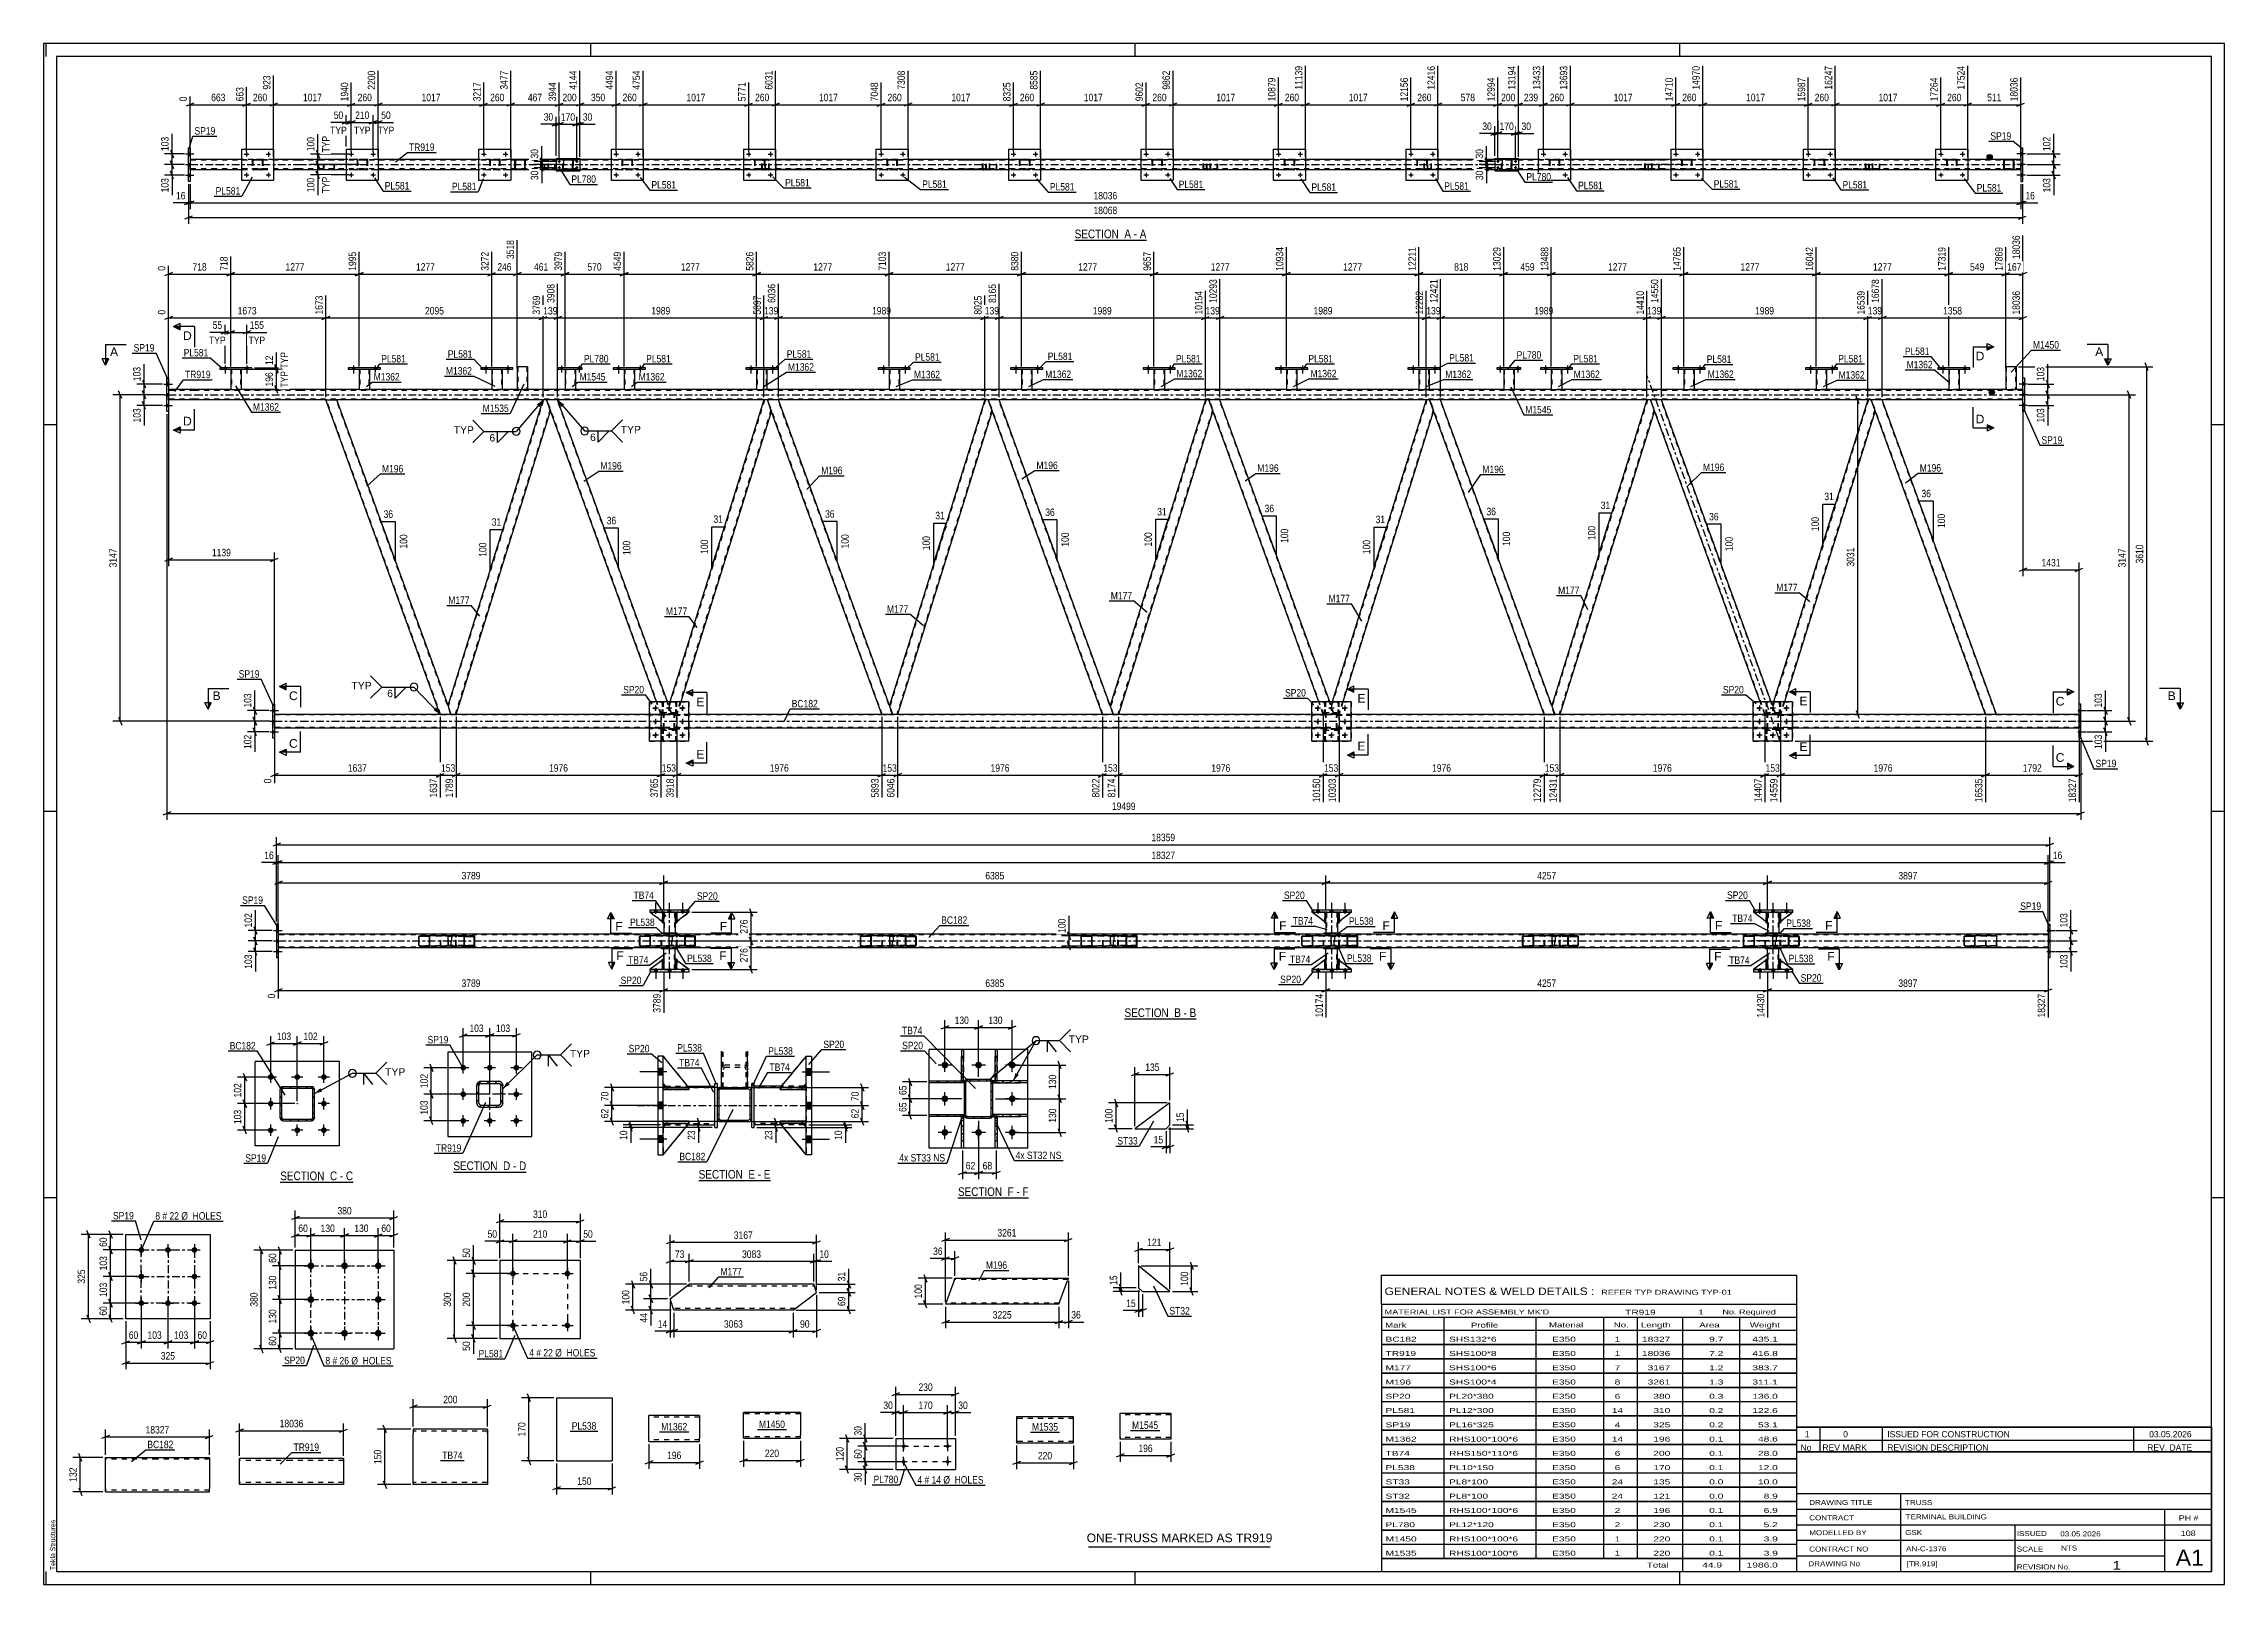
# Paper-space layout 'Layout1' of a CAD drawing. Header units: millimetres. Extents: x 0 to 841, y 0 to 594.
# The model-space entities are those that its viewports show. They can reach past a viewport. Long polylines and large blocks are cut down to what shows.
import ezdxf

# ---------------------------------------------------------------- set-up
doc = ezdxf.new("R2010")
doc.units = ezdxf.units.MM
doc.linetypes.add('DXK_LINE_DOT2', pattern=[3.9198, 1.9599, -1.9599])
doc.linetypes.add('DXK_LINE_DOT3', pattern=[5.9187, 2.979, -0.9799, 0.9799, -0.9799])
doc.layers.add('Viewport layer', color=7, linetype='Continuous', plot=False)
doc.styles.add('Arial', font='ARIAL.TTF', dxfattribs={"height": 0.2})
doc.styles.add('Arial Narrow', font='ARIALN.TTF', dxfattribs={"height": 0.2})

# ---------------------------------------------------------------- blocks, each defined once
blk = doc.blocks.new('Unknown-814748569-18 - 6710')
at = {"color": 6, "linetype": 'Continuous'}
blk.add_line((158.03, 158.96), (186.1, 158.96), dxfattribs=at)
at = {"color": 0, "linetype": 'Continuous'}
blk.add_wipeout([(176.14, 159.71), (176.14, 163.21), (158.03, 163.21), (158.03, 159.71)], dxfattribs=at)
blk.add_wipeout([(179.96, 159.71), (179.96, 163.21), (177.19, 163.21), (177.19, 159.71)], dxfattribs=at)
at = {"color": 7, "linetype": 'Continuous', "style": 'Arial Narrow'}
blk.add_text('SECTION ', height=3.34, dxfattribs=at).set_placement((158.03, 159.71))
at = {"color": 0, "linetype": 'Continuous'}
blk.add_wipeout([(182.29, 159.71), (182.29, 163.21), (181.01, 163.21), (181.01, 159.71)], dxfattribs=at)
blk.add_wipeout([(186.1, 159.71), (186.1, 163.21), (183.34, 163.21), (183.34, 159.71)], dxfattribs=at)
at = {"color": 7, "linetype": 'Continuous', "style": 'Arial Narrow'}
for s, p in [('D', (177.19, 159.71)), ('-', (181.01, 159.71)), ('D', (183.34, 159.71))]:
    blk.add_text(s, height=3.34, dxfattribs=at).set_placement(p)
blk = doc.blocks.new('Unknown-814748569-1133')
at = {"color": 5, "linetype": 'Continuous'}
for p, q in [((841, 594), (0, 594)), ((0, 594), (0, 0)), ((1, 589), (1, 594)), ((836, 589), (5, 589)), ((5, 589), (5, 5)), ((211, 589), (211, 594)), ((421, 589), (421, 594)), ((631, 589), (631, 594)), ((836, 5), (836, 589)), ((841, 0), (841, 594)), ((5, 447), (0, 447)), ((841, 447), (836, 447)), ((5, 298), (0, 298)), ((841, 298), (836, 298)), ((5, 149), (0, 149)), ((841, 149), (836, 149)), ((0, 0), (841, 0)), ((1, 0), (1, 5)), ((5, 5), (836, 5)), ((211, 0), (211, 5)), ((421, 0), (421, 5)), ((631, 0), (631, 5))]:
    blk.add_line(p, q, dxfattribs=at)
at = {"color": 174, "linetype": 'Continuous', "style": 'Arial'}
blk.add_text('Tekla Structures', height=1.9102, rotation=90, dxfattribs=at).set_placement((4.5, 5.5))
blk = doc.blocks.new('Unknown-814748569-16357')
at = {"color": 7, "linetype": 'Continuous'}
for p, q in [((676, 51.05), (676, 5)), ((676, 51.05), (836, 51.05)), ((836, 51), (836, 5)), ((676, 35), (836, 35)), ((716.14, 35), (716.14, 5)), ((676, 29), (836, 29)), ((818, 5.05), (818, 29.05)), ((676, 23), (836, 23)), ((676, 17), (836, 17)), ((760.14, 23), (760.14, 5)), ((676, 11), (818, 11)), ((676, 5), (836, 5))]:
    blk.add_line(p, q, dxfattribs=at)
at = {"color": 7, "style": 'Arial Narrow'}
for s, height, width, p in [('CONTRACT', 1.909, 1.425378, (680.88, 24.71)), ('DRAWING TITLE', 1.9089, 1.425378, (680.88, 30.61)), ('TRUSS', 1.909, 1.425378, (717.81, 30.59)), ('TERMINAL BUILDING', 1.9089, 1.425378, (718.06, 25.07)), ('MODELLED BY', 1.9089, 1.425378, (680.88, 18.98)), ('GSK', 1.909, 1.425378, (717.88, 19.04)), ('ISSUED', 1.909, 1.425378, (760.94, 18.64)), ('03.05.2026', 1.909, 1.425378, (777.69, 18.52)), ('DRAWING No', 1.909, 1.425378, (680.56, 7)), ('CONTRACT NO', 1.9089, 1.425378, (680.88, 12.66)), ('AN-C-1376', 1.909, 1.425378, (718.23, 12.78)), ('[TR.919]', 1.909, 1.425378, (718.46, 6.99)), ('SCALE', 1.909, 1.425378, (760.94, 12.65)), ('1', 3.34, 1.5, (797.91, 5.68)), ('A1', 6.204, 1.25, (822.24, 7.2)), ('REVISION No.', 1.9089, 1.425378, (760.94, 5.77))]:
    blk.add_text(s, height=height, dxfattribs=dict(at, width=width)).set_placement(p)
at = {"color": 7, "linetype": 'Continuous', "style": 'Arial Narrow'}
for s, height, width, p in [('PH #', 2.1, 1.42538, (823.4, 24.55)), ('108', 2.1, 1.42538, (824.19, 18.65)), ('NTS', 1.909, 1.425378, (778, 13.05))]:
    blk.add_text(s, height=height, dxfattribs=dict(at, width=width)).set_placement(p)
blk = doc.blocks.new('Unknown-814748569-16358')
at = {"color": 7, "linetype": 'Continuous'}
for p, q in [((516, 119.25), (676, 119.25)), ((516, 108), (516, 119.25)), ((676, 119.25), (676, 108)), ((516, 108), (676, 108)), ((516, 108), (516, 103)), ((516, 103), (676, 103)), ((516, 103), (516, 98)), ((540, 103), (540, 98)), ((575.5, 103), (575.5, 98)), ((601.5, 103), (601.5, 98)), ((614.5, 103), (614.5, 98)), ((632, 103), (632, 98)), ((654, 103), (654, 98)), ((676, 108), (676, 103)), ((676, 103), (676, 98)), ((516, 98), (676, 98)), ((516, 97.95), (516, 92.55)), ((516, 97.95), (676, 97.95)), ((516, 92.55), (676, 92.55)), ((540, 98), (540, 92.5)), ((575.5, 98), (575.5, 92.5)), ((601.5, 98), (601.5, 92.5)), ((614.5, 98), (614.5, 92.5)), ((632, 98), (632, 92.5)), ((654, 98), (654, 92.5)), ((676, 97.95), (676, 92.55)), ((516, 92.45), (516, 87.05)), ((516, 92.45), (676, 92.45)), ((516, 87.05), (676, 87.05)), ((516, 86.95), (516, 81.55)), ((516, 86.95), (676, 86.95)), ((540, 92.5), (540, 87)), ((540, 87), (540, 81.5)), ((575.5, 92.5), (575.5, 87)), ((575.5, 87), (575.5, 81.5)), ((601.5, 92.5), (601.5, 87)), ((601.5, 87), (601.5, 81.5)), ((614.5, 92.5), (614.5, 87)), ((614.5, 87), (614.5, 81.5)), ((632, 92.5), (632, 87)), ((632, 87), (632, 81.5)), ((654, 92.5), (654, 87)), ((654, 87), (654, 81.5)), ((676, 92.45), (676, 87.05)), ((676, 86.95), (676, 81.55)), ((516, 81.55), (676, 81.55)), ((516, 81.45), (516, 76.05)), ((516, 81.45), (676, 81.45)), ((516, 76.05), (676, 76.05)), ((516, 75.95), (516, 70.55)), ((516, 75.95), (676, 75.95)), ((540, 81.5), (540, 76)), ((540, 76), (540, 70.5)), ((575.5, 81.5), (575.5, 76)), ((575.5, 76), (575.5, 70.5)), ((601.5, 81.5), (601.5, 76)), ((601.5, 76), (601.5, 70.5)), ((614.5, 81.5), (614.5, 76)), ((614.5, 76), (614.5, 70.5)), ((632, 81.5), (632, 76)), ((632, 76), (632, 70.5)), ((654, 81.5), (654, 76)), ((654, 76), (654, 70.5)), ((676, 81.45), (676, 76.05)), ((676, 75.95), (676, 70.55)), ((516, 70.55), (676, 70.55)), ((516, 70.45), (516, 65.05)), ((516, 70.45), (676, 70.45)), ((540, 70.5), (540, 65)), ((575.5, 70.5), (575.5, 65)), ((601.5, 70.5), (601.5, 65)), ((614.5, 70.5), (614.5, 65)), ((632, 70.5), (632, 65)), ((654, 70.5), (654, 65)), ((676, 70.45), (676, 65.05)), ((516, 65.05), (676, 65.05)), ((516, 64.95), (516, 59.55)), ((516, 64.95), (676, 64.95)), ((516, 59.55), (676, 59.55)), ((516, 59.45), (516, 54.05)), ((516, 59.45), (676, 59.45)), ((540, 65), (540, 59.5)), ((540, 59.5), (540, 54)), ((575.5, 65), (575.5, 59.5)), ((575.5, 59.5), (575.5, 54)), ((601.5, 65), (601.5, 59.5)), ((601.5, 59.5), (601.5, 54)), ((614.5, 65), (614.5, 59.5)), ((614.5, 59.5), (614.5, 54)), ((632, 65), (632, 59.5)), ((632, 59.5), (632, 54)), ((654, 65), (654, 59.5)), ((654, 59.5), (654, 54)), ((676, 64.95), (676, 59.55)), ((676, 59.45), (676, 54.05)), ((516, 54.05), (676, 54.05)), ((516, 53.95), (516, 48.55)), ((516, 53.95), (676, 53.95)), ((540, 54), (540, 48.5)), ((575.5, 54), (575.5, 48.5)), ((601.5, 54), (601.5, 48.5)), ((614.5, 54), (614.5, 48.5)), ((632, 54), (632, 48.5)), ((654, 54), (654, 48.5)), ((676, 53.95), (676, 48.55)), ((516, 48.55), (676, 48.55)), ((516, 48.45), (516, 43.05)), ((516, 48.45), (676, 48.45)), ((516, 43.05), (676, 43.05)), ((516, 42.95), (516, 37.55)), ((516, 42.95), (676, 42.95)), ((540, 48.5), (540, 43)), ((540, 43), (540, 37.5)), ((575.5, 48.5), (575.5, 43)), ((575.5, 43), (575.5, 37.5)), ((601.5, 48.5), (601.5, 43)), ((601.5, 43), (601.5, 37.5)), ((614.5, 48.5), (614.5, 43)), ((614.5, 43), (614.5, 37.5)), ((632, 48.5), (632, 43)), ((632, 43), (632, 37.5)), ((654, 48.5), (654, 43)), ((654, 43), (654, 37.5)), ((676, 48.45), (676, 43.05)), ((676, 42.95), (676, 37.55)), ((516, 37.55), (676, 37.55)), ((516, 37.45), (516, 32.05)), ((516, 37.45), (676, 37.45)), ((540, 37.5), (540, 32)), ((575.5, 37.5), (575.5, 32)), ((601.5, 37.5), (601.5, 32)), ((614.5, 37.5), (614.5, 32)), ((632, 37.5), (632, 32)), ((654, 37.5), (654, 32)), ((676, 37.45), (676, 32.05)), ((516, 32.05), (676, 32.05)), ((516, 31.95), (516, 26.55)), ((516, 31.95), (676, 31.95)), ((516, 26.55), (676, 26.55)), ((516, 26.45), (516, 21.05)), ((516, 26.45), (676, 26.45)), ((540, 32), (540, 26.5)), ((540, 26.5), (540, 21)), ((575.5, 32), (575.5, 26.5)), ((575.5, 26.5), (575.5, 21)), ((601.5, 32), (601.5, 26.5)), ((601.5, 26.5), (601.5, 21)), ((614.5, 32), (614.5, 26.5)), ((614.5, 26.5), (614.5, 21)), ((632, 32), (632, 26.5)), ((632, 26.5), (632, 21)), ((654, 32), (654, 26.5)), ((654, 26.5), (654, 21)), ((676, 31.95), (676, 26.55)), ((676, 26.45), (676, 21.05)), ((516, 21.05), (676, 21.05)), ((516, 20.95), (516, 15.55)), ((516, 20.95), (676, 20.95)), ((540, 21), (540, 15.5)), ((575.5, 21), (575.5, 15.5)), ((601.5, 21), (601.5, 15.5)), ((614.5, 21), (614.5, 15.5)), ((632, 21), (632, 15.5)), ((654, 21), (654, 15.5)), ((676, 20.95), (676, 15.55)), ((516, 15.55), (676, 15.55)), ((516, 15.45), (516, 10.05)), ((516, 15.45), (676, 15.45)), ((516, 10.05), (676, 10.05)), ((516, 10), (676, 10)), ((516, 10), (516, 5)), ((540, 15.5), (540, 10)), ((575.5, 15.5), (575.5, 10)), ((601.5, 15.5), (601.5, 10)), ((614.5, 15.5), (614.5, 10)), ((632, 15.5), (632, 10)), ((632, 10), (632, 5)), ((654, 15.5), (654, 10)), ((654, 10), (654, 5)), ((676, 15.45), (676, 10.05)), ((676, 10), (676, 5)), ((516, 5), (676, 5))]:
    blk.add_line(p, q, dxfattribs=at)
at = {"color": 7, "style": 'Arial Narrow'}
for s, height, width, p in [('GENERAL NOTES & WELD DETAILS :', 2.8633, 1.4, (517.15, 111.56)), ('REFER TYP DRAWING TYP-01', 1.9089, 1.6, (600.7, 111.66)), ("MATERIAL LIST FOR ASSEMBLY MK'D", 1.9089, 1.6, (517.15, 104.06)), ('Mark', 1.909, 1.7, (517.34, 99)), ('Profile', 1.909, 1.7, (550.41, 99)), ('Material', 1.909, 1.7, (580.54, 99.06)), ('No.', 1.909, 1.7, (605.5, 99.06)), ('TR919', 1.909, 1.794707, (609.9, 103.97)), ('Length', 1.909, 1.7, (616, 99.06)), ('1', 1.91, 1.794707, (638.08, 104.06)), ('Area', 1.909, 1.7, (638.5, 99.06)), ('No. Required', 1.9089, 1.6, (647.41, 104.06)), ('Weight', 1.909, 1.7, (658, 99.06))]:
    blk.add_text(s, height=height, dxfattribs=dict(at, width=width)).set_placement(p)
at = {"color": 7, "linetype": 'Continuous', "style": 'Arial Narrow'}
for s, height, width, p in [('BC182', 1.909, 1.794707, (517.5, 93.56)), ('SHS132*6', 1.909, 1.794707, (542, 93.56)), ('E350', 1.909, 1.794707, (581.74, 93.56)), ('1', 1.91, 1.794707, (605.86, 93.56)), ('18327', 1.909, 1.794707, (616.4, 93.56)), ('9.7', 1.909, 1.794707, (642.32, 93.56)), ('435.1', 1.909, 1.794707, (658.96, 93.56)), ('TR919', 1.909, 1.794707, (517.5, 88.06)), ('M177', 1.909, 1.794707, (517.5, 82.56)), ('SHS100*8', 1.909, 1.794707, (542, 88.06)), ('SHS100*6', 1.909, 1.794707, (542, 82.56)), ('E350', 1.909, 1.794707, (581.74, 88.06)), ('E350', 1.909, 1.794707, (581.74, 82.56)), ('7', 1.91, 1.794707, (605.86, 82.56)), ('1', 1.91, 1.794707, (605.86, 88.06)), ('18036', 1.909, 1.794707, (616.4, 88.06)), ('3167', 1.909, 1.794707, (618.58, 82.56)), ('7.2', 1.909, 1.794707, (642.32, 88.06)), ('1.2', 1.909, 1.794707, (642.32, 82.56)), ('416.8', 1.909, 1.794707, (658.96, 88.06)), ('383.7', 1.909, 1.794707, (658.96, 82.56)), ('M196', 1.909, 1.794707, (517.5, 77.06)), ('SHS100*4', 1.909, 1.794707, (542, 77.06)), ('E350', 1.909, 1.794707, (581.74, 77.06)), ('8', 1.91, 1.794707, (605.86, 77.06)), ('3261', 1.909, 1.794707, (618.58, 77.06)), ('1.3', 1.909, 1.794707, (642.32, 77.06)), ('311.1', 1.909, 1.794707, (658.96, 77.06)), ('SP20', 1.909, 1.794707, (517.5, 71.56)), ('PL581', 1.909, 1.794707, (517.5, 66.06)), ('PL20*380', 1.909, 1.794707, (542, 71.56)), ('PL12*300', 1.909, 1.794707, (542, 66.06)), ('E350', 1.909, 1.794707, (581.74, 71.56)), ('E350', 1.909, 1.794707, (581.74, 66.06)), ('14', 1.909, 1.794707, (604.76, 66.06)), ('6', 1.91, 1.794707, (605.86, 71.56)), ('380', 1.909, 1.794707, (620.77, 71.56)), ('310', 1.909, 1.794707, (620.77, 66.06)), ('0.3', 1.909, 1.794707, (642.32, 71.56)), ('0.2', 1.909, 1.794707, (642.32, 66.06)), ('136.0', 1.909, 1.794707, (658.96, 71.56)), ('122.6', 1.909, 1.794707, (658.96, 66.06)), ('SP19', 1.909, 1.794707, (517.5, 60.56)), ('PL16*325', 1.909, 1.794707, (542, 60.56)), ('E350', 1.909, 1.794707, (581.74, 60.56)), ('4', 1.91, 1.794707, (605.86, 60.56)), ('325', 1.909, 1.794707, (620.77, 60.56)), ('0.2', 1.909, 1.794707, (642.32, 60.56)), ('53.1', 1.909, 1.794707, (661.14, 60.56)), ('TB74', 1.909, 1.794707, (517.5, 49.56)), ('M1362', 1.909, 1.794707, (517.5, 55.06)), ('RHS100*100*6', 1.9089, 1.794707, (542, 55.06)), ('RHS150*110*6', 1.9089, 1.794707, (542, 49.56)), ('E350', 1.909, 1.794707, (581.74, 55.06)), ('E350', 1.909, 1.794707, (581.74, 49.56)), ('14', 1.909, 1.794707, (604.76, 55.06)), ('6', 1.91, 1.794707, (605.86, 49.56)), ('200', 1.909, 1.794707, (620.77, 49.56)), ('196', 1.909, 1.794707, (620.77, 55.06)), ('0.1', 1.909, 1.794707, (642.32, 55.06)), ('0.1', 1.909, 1.794707, (642.32, 49.56)), ('48.6', 1.909, 1.794707, (661.14, 55.06)), ('28.0', 1.909, 1.794707, (661.14, 49.56)), ('PL538', 1.909, 1.794707, (517.5, 44.06)), ('PL10*150', 1.909, 1.794707, (542, 44.06)), ('E350', 1.909, 1.794707, (581.74, 44.06)), ('6', 1.91, 1.794707, (605.86, 44.06)), ('170', 1.909, 1.794707, (620.77, 44.06)), ('0.1', 1.909, 1.794707, (642.32, 44.06)), ('12.0', 1.909, 1.794707, (661.14, 44.06)), ('ST33', 1.909, 1.794707, (517.5, 38.56)), ('ST32', 1.909, 1.794707, (517.5, 33.06)), ('PL8*100', 1.909, 1.794707, (542, 38.56)), ('PL8*100', 1.909, 1.794707, (542, 33.06)), ('E350', 1.909, 1.794707, (581.74, 38.56)), ('E350', 1.909, 1.794707, (581.74, 33.06)), ('24', 1.909, 1.794707, (604.76, 38.56)), ('24', 1.909, 1.794707, (604.76, 33.06)), ('135', 1.909, 1.794707, (620.77, 38.56)), ('121', 1.909, 1.794707, (620.77, 33.06)), ('0.0', 1.909, 1.794707, (642.32, 38.56)), ('0.0', 1.909, 1.794707, (642.32, 33.06)), ('10.0', 1.909, 1.794707, (661.14, 38.56)), ('8.9', 1.909, 1.794707, (663.33, 33.06)), ('M1545', 1.909, 1.794707, (517.5, 27.56)), ('RHS100*100*6', 1.9089, 1.794707, (542, 27.56)), ('E350', 1.909, 1.794707, (581.74, 27.56)), ('2', 1.91, 1.794707, (605.86, 27.56)), ('196', 1.909, 1.794707, (620.77, 27.56)), ('0.1', 1.909, 1.794707, (642.32, 27.56)), ('6.9', 1.909, 1.794707, (663.33, 27.56)), ('PL780', 1.909, 1.794707, (517.5, 22.06)), ('M1450', 1.909, 1.794707, (517.5, 16.56)), ('PL12*120', 1.909, 1.794707, (542, 22.06)), ('RHS100*100*6', 1.9089, 1.794707, (542, 16.56)), ('E350', 1.909, 1.794707, (581.74, 22.06)), ('E350', 1.909, 1.794707, (581.74, 16.56)), ('2', 1.91, 1.794707, (605.86, 22.06)), ('1', 1.91, 1.794707, (605.86, 16.56)), ('230', 1.909, 1.794707, (620.77, 22.06)), ('220', 1.909, 1.794707, (620.77, 16.56)), ('0.1', 1.909, 1.794707, (642.32, 22.06)), ('0.1', 1.909, 1.794707, (642.32, 16.56)), ('3.9', 1.909, 1.794707, (663.33, 16.56)), ('5.2', 1.909, 1.794707, (663.33, 22.06)), ('M1535', 1.909, 1.794707, (517.5, 11.06)), ('RHS100*100*6', 1.9089, 1.794707, (542, 11.06)), ('E350', 1.909, 1.794707, (581.74, 11.06)), ('1', 1.91, 1.794707, (605.86, 11.06)), ('Total', 1.909, 1.7, (618.33, 6.5)), ('220', 1.909, 1.794707, (620.77, 11.06)), ('44.9', 1.909, 1.794707, (639.64, 6.5)), ('0.1', 1.909, 1.794707, (642.32, 11.06)), ('1986.0', 1.909, 1.794707, (656.77, 6.5)), ('3.9', 1.909, 1.794707, (663.33, 11.06))]:
    blk.add_text(s, height=height, dxfattribs=dict(at, width=width)).set_placement(p)
blk = doc.blocks.new('Unknown-814748569-16359')
at = {"color": 7, "linetype": 'Continuous'}
blk.add_line((403, 14.5), (473, 14.5), dxfattribs=at)
at = {"color": 7, "style": 'Arial'}
blk.add_text('ONE-TRUSS MARKED AS TR919', height=3.3428, dxfattribs=at).set_placement((402.24, 16.25))
blk = doc.blocks.new('Unknown-814748569-16360')
at = {"color": 7, "linetype": 'Continuous'}
for p, q in [((676, 60.55), (836, 60.55)), ((836, 60.55), (676, 60.55)), ((676, 60.55), (676, 55.55)), ((685, 60.55), (685, 55.55)), ((709, 60.55), (709, 55.55)), ((806, 60.55), (806, 55.55)), ((836, 60.55), (836, 55.55)), ((676, 55.55), (836, 55.55)), ((676, 55.55), (676, 51.05)), ((676, 55.55), (836, 55.55)), ((836, 51.05), (676, 51.05)), ((685, 55.55), (685, 51.05)), ((709, 55.55), (709, 51.05)), ((806, 55.55), (806, 51.05)), ((836, 55.55), (836, 51.05))]:
    blk.add_line(p, q, dxfattribs=at)
at = {"color": 7, "linetype": 'Continuous', "style": 'Arial Narrow'}
for s, height, width, p in [('1', 2.39, 1.196471, (679.16, 56.7)), ('0', 2.39, 1.196471, (694, 56.7)), ('ISSUED FOR CONSTRUCTION', 2.3861, 1.196471, (711, 56.7)), ('03.05.2026', 2.386, 1.196471, (812, 56.7)), ('No', 2.386, 1.2, (677.54, 51.55)), ('REV MARK', 2.386, 1.2, (686, 51.55)), ('REVISION DESCRIPTION', 2.3861, 1.2, (711, 51.55)), ('REV. DATE', 2.386, 1.2, (811.28, 51.55))]:
    blk.add_text(s, height=height, dxfattribs=dict(at, width=width)).set_placement(p)
blk = doc.blocks.new('Unknown-814748569-11 - 4858')
at = {"color": 6, "linetype": 'Continuous'}
blk.add_line((397.63, 518.22), (425.28, 518.22), dxfattribs=at)
at = {"color": 0, "linetype": 'Continuous'}
blk.add_wipeout([(415.74, 518.97), (415.74, 522.47), (397.63, 522.47), (397.63, 518.97)], dxfattribs=at)
blk.add_wipeout([(419.34, 518.97), (419.34, 522.47), (416.79, 522.47), (416.79, 518.97)], dxfattribs=at)
at = {"color": 7, "linetype": 'Continuous', "style": 'Arial Narrow'}
blk.add_text('SECTION ', height=3.34, dxfattribs=at).set_placement((397.63, 518.97))
at = {"color": 0, "linetype": 'Continuous'}
blk.add_wipeout([(421.67, 518.97), (421.67, 522.47), (420.39, 522.47), (420.39, 518.97)], dxfattribs=at)
blk.add_wipeout([(425.28, 518.97), (425.28, 522.47), (422.72, 522.47), (422.72, 518.97)], dxfattribs=at)
at = {"color": 7, "linetype": 'Continuous', "style": 'Arial Narrow'}
for s, p in [('A', (416.79, 518.97)), ('A', (422.72, 518.97)), ('-', (420.39, 518.97))]:
    blk.add_text(s, height=3.34, dxfattribs=at).set_placement(p)
blk = doc.blocks.new('Unknown-814748569-12 - 2466')
at = {"color": 6, "linetype": 'Continuous'}
blk.add_line((416.86, 217.97), (444.5, 217.97), dxfattribs=at)
at = {"color": 0, "linetype": 'Continuous'}
blk.add_wipeout([(434.97, 218.72), (434.97, 222.22), (416.86, 222.22), (416.86, 218.72)], dxfattribs=at)
blk.add_wipeout([(438.57, 218.72), (438.57, 222.22), (436.02, 222.22), (436.02, 218.72)], dxfattribs=at)
at = {"color": 7, "linetype": 'Continuous', "style": 'Arial Narrow'}
blk.add_text('SECTION ', height=3.34, dxfattribs=at).set_placement((416.86, 218.72))
at = {"color": 0, "linetype": 'Continuous'}
blk.add_wipeout([(440.9, 218.72), (440.9, 222.22), (439.62, 222.22), (439.62, 218.72)], dxfattribs=at)
blk.add_wipeout([(444.5, 218.72), (444.5, 222.22), (441.95, 222.22), (441.95, 218.72)], dxfattribs=at)
at = {"color": 7, "linetype": 'Continuous', "style": 'Arial Narrow'}
for s, p in [('B', (436.02, 218.72)), ('-', (439.62, 218.72)), ('B', (441.95, 218.72))]:
    blk.add_text(s, height=3.34, dxfattribs=at).set_placement(p)
blk = doc.blocks.new('Unknown-814748569-13 - 15225')
at = {"color": 6, "linetype": 'Continuous'}
blk.add_line((91.28, 155.08), (119.35, 155.08), dxfattribs=at)
at = {"color": 0, "linetype": 'Continuous'}
blk.add_wipeout([(109.39, 155.83), (109.39, 159.33), (91.28, 159.33), (91.28, 155.83)], dxfattribs=at)
blk.add_wipeout([(113.21, 155.83), (113.21, 159.33), (110.44, 159.33), (110.44, 155.83)], dxfattribs=at)
at = {"color": 7, "linetype": 'Continuous', "style": 'Arial Narrow'}
blk.add_text('SECTION ', height=3.34, dxfattribs=at).set_placement((91.28, 155.83))
at = {"color": 0, "linetype": 'Continuous'}
blk.add_wipeout([(115.53, 155.83), (115.53, 159.33), (114.26, 159.33), (114.26, 155.83)], dxfattribs=at)
blk.add_wipeout([(119.35, 155.83), (119.35, 159.33), (116.58, 159.33), (116.58, 155.83)], dxfattribs=at)
at = {"color": 7, "linetype": 'Continuous', "style": 'Arial Narrow'}
for s, p in [('C', (110.44, 155.83)), ('-', (114.26, 155.83)), ('C', (116.58, 155.83))]:
    blk.add_text(s, height=3.34, dxfattribs=at).set_placement(p)
blk = doc.blocks.new('Unknown-814748569-16 - 6147')
at = {"color": 6, "linetype": 'Continuous'}
blk.add_line((252.63, 155.67), (280.27, 155.67), dxfattribs=at)
at = {"color": 0, "linetype": 'Continuous'}
blk.add_wipeout([(270.74, 156.42), (270.74, 159.92), (252.63, 159.92), (252.63, 156.42)], dxfattribs=at)
blk.add_wipeout([(274.34, 156.42), (274.34, 159.92), (271.79, 159.92), (271.79, 156.42)], dxfattribs=at)
at = {"color": 7, "linetype": 'Continuous', "style": 'Arial Narrow'}
blk.add_text('SECTION ', height=3.34, dxfattribs=at).set_placement((252.63, 156.42))
at = {"color": 0, "linetype": 'Continuous'}
blk.add_wipeout([(276.67, 156.42), (276.67, 159.92), (275.39, 159.92), (275.39, 156.42)], dxfattribs=at)
blk.add_wipeout([(280.27, 156.42), (280.27, 159.92), (277.72, 159.92), (277.72, 156.42)], dxfattribs=at)
at = {"color": 7, "linetype": 'Continuous', "style": 'Arial Narrow'}
for s, p in [('E', (271.79, 156.42)), ('-', (275.39, 156.42)), ('E', (277.72, 156.42))]:
    blk.add_text(s, height=3.34, dxfattribs=at).set_placement(p)
blk = doc.blocks.new('Unknown-814748569-17 - 5755')
at = {"color": 6, "linetype": 'Continuous'}
blk.add_line((352.62, 148.98), (379.84, 148.98), dxfattribs=at)
at = {"color": 0, "linetype": 'Continuous'}
blk.add_wipeout([(370.73, 149.73), (370.73, 153.23), (352.62, 153.23), (352.62, 149.73)], dxfattribs=at)
blk.add_wipeout([(374.12, 149.73), (374.12, 153.23), (371.78, 153.23), (371.78, 149.73)], dxfattribs=at)
at = {"color": 7, "linetype": 'Continuous', "style": 'Arial Narrow'}
blk.add_text('SECTION ', height=3.34, dxfattribs=at).set_placement((352.62, 149.73))
at = {"color": 0, "linetype": 'Continuous'}
blk.add_wipeout([(376.45, 149.73), (376.45, 153.23), (375.17, 153.23), (375.17, 149.73)], dxfattribs=at)
blk.add_wipeout([(379.84, 149.73), (379.84, 153.23), (377.5, 153.23), (377.5, 149.73)], dxfattribs=at)
at = {"color": 7, "linetype": 'Continuous', "style": 'Arial Narrow'}
for s, p in [('F', (371.78, 149.73)), ('F', (377.5, 149.73)), ('-', (375.17, 149.73))]:
    blk.add_text(s, height=3.34, dxfattribs=at).set_placement(p)
blk = doc.blocks.new('Part-814748569-1952 - 1936')
at = {"color": 2, "linetype": 'Continuous'}
for p, q in [((97.06, 128.81), (97.06, 90.81)), ((97.06, 128.81), (135.06, 128.81)), ((135.06, 128.81), (135.06, 90.81)), ((97.06, 90.81), (135.06, 90.81))]:
    blk.add_line(p, q, dxfattribs=at)
blk = doc.blocks.new('Bolt-814748569-2013 - 1936')
at = {"linetype": 'Continuous'}
for points in [[(103.06, 124.11, -1), (103.06, 121.51, -1)], [(116.06, 124.11, -1), (116.06, 121.51, -1)], [(129.06, 124.11, -1), (129.06, 121.51, -1)], [(103.06, 111.11, -1), (103.06, 108.51, -1)], [(129.06, 111.11, -1), (129.06, 108.51, -1)], [(103.06, 98.11, -1), (103.06, 95.51, -1)], [(116.06, 98.11, -1), (116.06, 95.51, -1)], [(129.06, 98.11, -1), (129.06, 95.51, -1)]]:
    blk.add_hatch(color=1, dxfattribs=at).paths.add_polyline_path(points)
at = {"color": 1, "linetype": 'Continuous'}
for p, q in [((100.46, 122.81), (105.66, 122.81)), ((103.06, 125.41), (103.06, 120.21)), ((113.46, 122.81), (118.66, 122.81)), ((116.06, 125.41), (116.06, 120.21)), ((126.46, 122.81), (131.66, 122.81)), ((129.06, 125.41), (129.06, 120.21)), ((100.46, 109.81), (105.66, 109.81)), ((103.06, 112.41), (103.06, 107.21)), ((126.46, 109.81), (131.66, 109.81)), ((129.06, 112.41), (129.06, 107.21)), ((100.46, 96.81), (105.66, 96.81)), ((103.06, 99.41), (103.06, 94.21)), ((113.46, 96.81), (118.66, 96.81)), ((116.06, 99.41), (116.06, 94.21)), ((126.46, 96.81), (131.66, 96.81)), ((129.06, 99.41), (129.06, 94.21))]:
    blk.add_line(p, q, dxfattribs=at)
blk = doc.blocks.new('Part-814748569-6718 - 6710')
at = {"color": 2, "linetype": 'Continuous'}
for p, q in [((188.32, 205.2), (155.82, 205.2)), ((155.82, 205.2), (155.82, 172.7)), ((188.32, 172.7), (188.32, 205.2)), ((155.82, 172.7), (188.32, 172.7))]:
    blk.add_line(p, q, dxfattribs=at)
blk = doc.blocks.new('Part-814748569-6836 - 6710')
at = {"linetype": 'Continuous'}
h = blk.add_hatch(dxfattribs=at)
h.set_pattern_fill('', scale=0.7, style=0, pattern_type=0)
h.set_pattern_definition([(45, (168.6698, 193.9512), (-1.57154, 1.57154), [])])
h.paths.add_polyline_path([(175.47, 193.95), (168.67, 193.95), (168.06, 193.83), (167.54, 193.48), (167.19, 192.96), (167.07, 192.35), (167.07, 185.55), (167.19, 184.94), (167.54, 184.42), (168.06, 184.07), (168.67, 183.95), (175.47, 183.95), (176.08, 184.07), (176.6, 184.42), (176.95, 184.94), (177.07, 185.55), (177.07, 192.35), (176.95, 192.96), (176.6, 193.48), (176.08, 193.83)])
h.paths.add_polyline_path([(176.21, 192.66), (176.27, 192.35), (176.27, 185.55), (176.21, 185.25), (176.04, 184.99), (175.78, 184.81), (175.47, 184.75), (168.67, 184.75), (168.36, 184.81), (168.1, 184.99), (167.93, 185.25), (167.87, 185.55), (167.87, 192.35), (167.93, 192.66), (168.1, 192.92), (168.36, 193.09), (168.67, 193.15), (175.47, 193.15), (175.78, 193.09), (176.04, 192.92)])
at = {"color": 7, "linetype": 'DXK_LINE_DOT2'}
for p, q in [((168.06, 193.83), (168.67, 193.95)), ((168.67, 193.95), (175.47, 193.95)), ((175.47, 193.95), (176.08, 193.83)), ((167.07, 192.35), (167.19, 192.96)), ((167.07, 185.55), (167.07, 192.35)), ((167.19, 184.94), (167.07, 185.55)), ((167.93, 192.66), (167.87, 192.35)), ((167.87, 185.55), (167.87, 192.35)), ((167.87, 185.55), (167.93, 185.25)), ((168.67, 193.15), (168.36, 193.09)), ((168.67, 193.15), (175.47, 193.15)), ((175.78, 193.09), (175.47, 193.15)), ((176.27, 192.35), (176.21, 192.66)), ((176.21, 185.25), (176.27, 185.55)), ((176.27, 185.55), (176.27, 192.35)), ((176.95, 192.96), (177.07, 192.35)), ((177.07, 185.55), (176.95, 184.94)), ((177.07, 185.55), (177.07, 192.35)), ((168.67, 183.95), (168.06, 184.07)), ((168.36, 184.81), (168.67, 184.75)), ((168.67, 184.75), (175.47, 184.75)), ((168.67, 183.95), (175.47, 183.95)), ((175.47, 184.75), (175.78, 184.81)), ((176.08, 184.07), (175.47, 183.95))]:
    blk.add_line(p, q, dxfattribs=at)
at = {"color": 2, "linetype": 'Continuous'}
for p, q in [((168.67, 193.95), (168.06, 193.83)), ((168.67, 193.95), (175.47, 193.95)), ((176.08, 193.83), (175.47, 193.95)), ((167.19, 192.96), (167.07, 192.35)), ((167.07, 185.55), (167.07, 192.35)), ((167.07, 185.55), (167.19, 184.94)), ((167.87, 192.35), (167.93, 192.66)), ((167.87, 185.55), (167.87, 192.35)), ((167.93, 185.25), (167.87, 185.55)), ((168.36, 193.09), (168.67, 193.15)), ((168.67, 193.15), (175.47, 193.15)), ((175.47, 193.15), (175.78, 193.09)), ((176.21, 192.66), (176.27, 192.35)), ((176.27, 185.55), (176.21, 185.25)), ((176.27, 185.55), (176.27, 192.35)), ((177.07, 192.35), (176.95, 192.96)), ((176.95, 184.94), (177.07, 185.55)), ((177.07, 185.55), (177.07, 192.35)), ((168.06, 184.07), (168.67, 183.95)), ((168.67, 184.75), (168.36, 184.81)), ((168.67, 184.75), (175.47, 184.75)), ((168.67, 183.95), (175.47, 183.95)), ((175.78, 184.81), (175.47, 184.75)), ((175.47, 183.95), (176.08, 184.07))]:
    blk.add_line(p, q, dxfattribs=at)
at = {"color": 7, "linetype": 'DXK_LINE_DOT3'}
for p, q in [((172.07, 178.95), (172.07, 198.95)), ((182.07, 188.95), (162.07, 188.95))]:
    blk.add_line(p, q, dxfattribs=at)
at = {"color": 7, "linetype": 'DXK_LINE_DOT2'}
for centre, radius, start, end in [((168.67, 192.35), 1.6, 112.5, 157.5), ((175.47, 192.35), 1.6, 22.5, 67.5), ((168.67, 192.35), 0.8, 112.5, 157.5), ((168.67, 185.55), 0.8, 202.5, 247.5), ((175.47, 192.35), 0.8, 22.5, 67.5), ((175.47, 185.55), 0.8, 292.5, 337.5), ((168.67, 185.55), 1.6, 202.5, 247.5), ((175.47, 185.55), 1.6, 292.5, 337.5)]:
    blk.add_arc(centre, radius, start, end, dxfattribs=at)
at = {"color": 2, "linetype": 'Continuous'}
for centre, radius, start, end in [((168.67, 192.35), 1.6, 112.5, 157.5), ((175.47, 192.35), 1.6, 22.5, 67.5), ((168.67, 192.35), 0.8, 112.5, 157.5), ((168.67, 185.55), 0.8, 202.5, 247.5), ((175.47, 192.35), 0.8, 22.5, 67.5), ((175.47, 185.55), 0.8, 292.5, 337.5), ((168.67, 185.55), 1.6, 202.5, 247.5), ((175.47, 185.55), 1.6, 292.5, 337.5)]:
    blk.add_arc(centre, radius, start, end, dxfattribs=at)
blk = doc.blocks.new('Bolt-814748569-6867 - 6710')
at = {"linetype": 'Continuous'}
for points in [[(161.82, 198.1, -1), (161.82, 200.3, -1)], [(172.07, 198.1, -1), (172.07, 200.3, -1)], [(182.32, 198.1, -1), (182.32, 200.3, -1)], [(161.82, 187.85, -1), (161.82, 190.05, -1)], [(182.32, 187.85, -1), (182.32, 190.05, -1)], [(161.82, 177.6, -1), (161.82, 179.8, -1)], [(172.07, 177.6, -1), (172.07, 179.8, -1)], [(182.32, 177.6, -1), (182.32, 179.8, -1)]]:
    blk.add_hatch(color=1, dxfattribs=at).paths.add_polyline_path(points)
at = {"color": 1, "linetype": 'Continuous'}
for p, q in [((164.02, 199.2), (159.62, 199.2)), ((161.82, 197), (161.82, 201.4)), ((174.27, 199.2), (169.87, 199.2)), ((172.07, 197), (172.07, 201.4)), ((184.52, 199.2), (180.12, 199.2)), ((182.32, 197), (182.32, 201.4)), ((164.02, 188.95), (159.62, 188.95)), ((161.82, 186.75), (161.82, 191.15)), ((184.52, 188.95), (180.12, 188.95)), ((182.32, 186.75), (182.32, 191.15)), ((164.02, 178.7), (159.62, 178.7)), ((161.82, 176.5), (161.82, 180.9)), ((174.27, 178.7), (169.87, 178.7)), ((172.07, 176.5), (172.07, 180.9)), ((184.52, 178.7), (180.12, 178.7)), ((182.32, 176.5), (182.32, 180.9))]:
    blk.add_line(p, q, dxfattribs=at)
blk = doc.blocks.new('Part-814748569-10528 - 10527')
at = {"color": 2, "linetype": 'Continuous'}
for p, q in [((397.17, 64.53), (375.2, 64.53)), ((375.2, 64.53), (375.2, 54.62)), ((397.17, 54.53), (397.17, 64.53)), ((375.2, 54.62), (375.2, 54.53)), ((375.2, 54.53), (397.17, 54.53))]:
    blk.add_line(p, q, dxfattribs=at)
at = {"color": 7, "linetype": 'DXK_LINE_DOT2'}
for p, q in [((397.17, 63.93), (375.2, 63.93)), ((375.2, 55.13), (375.2, 55.17)), ((397.17, 55.13), (375.2, 55.13)), ((397.17, 55.13), (397.17, 55.17))]:
    blk.add_line(p, q, dxfattribs=at)
blk = doc.blocks.new('Bolt-814748569-4861 - 4858')
at = {"linetype": 'Continuous'}
for points in [[(78.72, 543.37, -1), (77.84, 543.37, -1)], [(87.12, 543.37, -1), (86.24, 543.37, -1)]]:
    blk.add_hatch(color=1, dxfattribs=at).paths.add_polyline_path(points)
at = {"color": 1, "linetype": 'Continuous'}
for p, q in [((77.4, 543.37), (79.16, 543.37)), ((78.28, 544.25), (78.28, 542.49)), ((85.8, 543.37), (87.56, 543.37)), ((86.68, 544.25), (86.68, 542.49))]:
    blk.add_line(p, q, dxfattribs=at)
blk = doc.blocks.new('Part-814748569-4934 - 4858')
at = {"color": 2, "linetype": 'Continuous'}
for p, q in [((423.15, 553.37), (423.15, 541.37)), ((423.15, 553.37), (435.55, 553.37)), ((435.55, 553.37), (435.55, 541.37)), ((423.15, 541.37), (435.55, 541.37))]:
    blk.add_line(p, q, dxfattribs=at)
blk = doc.blocks.new('Bolt-814748569-4870 - 4858')
at = {"linetype": 'Continuous'}
for points in [[(323.42, 551.37, -1), (322.54, 551.37, -1)], [(331.82, 551.37, -1), (330.94, 551.37, -1)]]:
    blk.add_hatch(color=1, dxfattribs=at).paths.add_polyline_path(points)
at = {"color": 1, "linetype": 'Continuous'}
for p, q in [((322.1, 551.37), (323.86, 551.37)), ((322.98, 552.25), (322.98, 550.49)), ((330.5, 551.37), (332.26, 551.37)), ((331.38, 552.25), (331.38, 550.49))]:
    blk.add_line(p, q, dxfattribs=at)
blk = doc.blocks.new('Bolt-814748569-4867 - 4858')
at = {"linetype": 'Continuous'}
for points in [[(221.26, 543.37, -1), (220.38, 543.37, -1)], [(229.66, 543.37, -1), (228.78, 543.37, -1)]]:
    blk.add_hatch(color=1, dxfattribs=at).paths.add_polyline_path(points)
at = {"color": 1, "linetype": 'Continuous'}
for p, q in [((219.94, 543.37), (221.7, 543.37)), ((220.82, 544.25), (220.82, 542.49)), ((228.34, 543.37), (230.1, 543.37)), ((229.22, 544.25), (229.22, 542.49))]:
    blk.add_line(p, q, dxfattribs=at)
blk = doc.blocks.new('Part-814748569-4923 - 4858')
at = {"color": 7, "linetype": 'DXK_LINE_DOT2'}
for p, q in [((325.18, 548.89), (325.22, 549.07)), ((325.22, 549.07), (325.18, 548.89)), ((325.18, 548.89), (325.18, 545.85)), ((325.42, 548.89), (325.44, 548.98)), ((325.42, 548.89), (325.42, 545.85)), ((325.44, 548.98), (325.5, 549.06)), ((325.48, 549.33), (325.66, 549.37)), ((325.66, 549.37), (325.48, 549.33)), ((325.5, 549.06), (325.57, 549.11)), ((325.57, 549.11), (325.66, 549.13)), ((328.7, 549.37), (325.66, 549.37)), ((328.7, 549.13), (325.66, 549.13)), ((328.7, 549.37), (328.89, 549.33)), ((328.89, 549.33), (328.7, 549.37)), ((328.7, 549.13), (328.8, 549.11)), ((328.8, 549.11), (328.87, 549.06)), ((328.87, 549.06), (328.93, 548.98)), ((328.93, 548.98), (328.94, 548.89)), ((328.94, 548.89), (328.94, 545.85)), ((329.15, 549.07), (329.18, 548.89)), ((329.18, 548.89), (329.15, 549.07)), ((329.18, 548.89), (329.18, 545.85)), ((325.22, 545.66), (325.18, 545.85)), ((325.18, 545.85), (325.22, 545.66)), ((325.44, 545.75), (325.42, 545.85)), ((325.5, 545.68), (325.44, 545.75)), ((325.66, 545.37), (325.48, 545.4)), ((325.48, 545.4), (325.66, 545.37)), ((325.57, 545.62), (325.5, 545.68)), ((325.66, 545.61), (325.57, 545.62)), ((328.7, 545.61), (325.66, 545.61)), ((328.7, 545.37), (325.66, 545.37)), ((328.8, 545.62), (328.7, 545.61)), ((328.89, 545.4), (328.7, 545.37)), ((328.7, 545.37), (328.89, 545.4)), ((328.87, 545.68), (328.8, 545.62)), ((328.93, 545.75), (328.87, 545.68)), ((328.94, 545.85), (328.93, 545.75)), ((329.18, 545.85), (329.15, 545.66)), ((329.15, 545.66), (329.18, 545.85))]:
    blk.add_line(p, q, dxfattribs=at)
at = {"color": 7, "linetype": 'DXK_LINE_DOT3'}
blk.add_line((327.18, 547.37), (327.18, 547.37), dxfattribs=at)
at = {"color": 7, "linetype": 'DXK_LINE_DOT2'}
for centre, start, end in [((325.66, 548.89), 112.5, 157.5), ((325.66, 548.89), 112.5, 157.5), ((328.7, 548.89), 22.5, 67.5), ((328.7, 548.89), 22.5, 67.5), ((325.66, 545.85), 202.5, 247.5), ((325.66, 545.85), 202.5, 247.5), ((328.7, 545.85), 292.5, 337.5), ((328.7, 545.85), 292.5, 337.5)]:
    blk.add_arc(centre, 0.48, start, end, dxfattribs=at)
blk = doc.blocks.new('Bolt-814748569-4860 - 4858')
at = {"linetype": 'Continuous'}
for points in [[(78.72, 551.37, -1), (77.84, 551.37, -1)], [(87.12, 551.37, -1), (86.24, 551.37, -1)]]:
    blk.add_hatch(color=1, dxfattribs=at).paths.add_polyline_path(points)
at = {"color": 1, "linetype": 'Continuous'}
for p, q in [((77.4, 551.37), (79.16, 551.37)), ((78.28, 552.25), (78.28, 550.49)), ((85.8, 551.37), (87.56, 551.37)), ((86.68, 552.25), (86.68, 550.49))]:
    blk.add_line(p, q, dxfattribs=at)
blk = doc.blocks.new('Bolt-814748569-4869 - 4858')
at = {"linetype": 'Continuous'}
for points in [[(272.34, 543.37, -1), (271.46, 543.37, -1)], [(280.74, 543.37, -1), (279.86, 543.37, -1)]]:
    blk.add_hatch(color=1, dxfattribs=at).paths.add_polyline_path(points)
at = {"color": 1, "linetype": 'Continuous'}
for p, q in [((271.02, 543.37), (272.78, 543.37)), ((271.9, 544.25), (271.9, 542.49)), ((279.42, 543.37), (281.18, 543.37)), ((280.3, 544.25), (280.3, 542.49))]:
    blk.add_line(p, q, dxfattribs=at)
blk = doc.blocks.new('Bolt-814748569-4862 - 4858')
at = {"linetype": 'Continuous'}
for points in [[(119.1, 551.37, -1), (118.22, 551.37, -1)], [(127.5, 551.37, -1), (126.62, 551.37, -1)]]:
    blk.add_hatch(color=1, dxfattribs=at).paths.add_polyline_path(points)
at = {"color": 1, "linetype": 'Continuous'}
for p, q in [((117.78, 551.37), (119.54, 551.37)), ((118.66, 552.25), (118.66, 550.49)), ((126.18, 551.37), (127.94, 551.37)), ((127.06, 552.25), (127.06, 550.49))]:
    blk.add_line(p, q, dxfattribs=at)
blk = doc.blocks.new('Part-814748569-4928 - 4858')
at = {"color": 2, "linetype": 'Continuous'}
for p, q in [((372.07, 553.37), (372.07, 541.37)), ((372.07, 553.37), (384.47, 553.37)), ((384.47, 553.37), (384.47, 541.37)), ((372.07, 541.37), (384.47, 541.37))]:
    blk.add_line(p, q, dxfattribs=at)
blk = doc.blocks.new('Bolt-814748569-4864 - 4858')
at = {"linetype": 'Continuous'}
for points in [[(170.18, 551.37, -1), (169.3, 551.37, -1)], [(178.58, 551.37, -1), (177.7, 551.37, -1)]]:
    blk.add_hatch(color=1, dxfattribs=at).paths.add_polyline_path(points)
at = {"color": 1, "linetype": 'Continuous'}
for p, q in [((168.86, 551.37), (170.62, 551.37)), ((169.74, 552.25), (169.74, 550.49)), ((177.26, 551.37), (179.02, 551.37)), ((178.14, 552.25), (178.14, 550.49))]:
    blk.add_line(p, q, dxfattribs=at)
blk = doc.blocks.new('Bolt-814748569-4863 - 4858')
at = {"linetype": 'Continuous'}
for points in [[(119.1, 543.37, -1), (118.22, 543.37, -1)], [(127.5, 543.37, -1), (126.62, 543.37, -1)]]:
    blk.add_hatch(color=1, dxfattribs=at).paths.add_polyline_path(points)
at = {"color": 1, "linetype": 'Continuous'}
for p, q in [((117.78, 543.37), (119.54, 543.37)), ((118.66, 544.25), (118.66, 542.49)), ((126.18, 543.37), (127.94, 543.37)), ((127.06, 544.25), (127.06, 542.49))]:
    blk.add_line(p, q, dxfattribs=at)
blk = doc.blocks.new('Part-814748569-4929 - 4858')
at = {"color": 7, "linetype": 'DXK_LINE_DOT2'}
for p, q in [((376.27, 548.89), (376.3, 549.07)), ((376.3, 549.07), (376.27, 548.89)), ((376.27, 548.89), (376.27, 545.85)), ((376.51, 548.89), (376.52, 548.98)), ((376.51, 548.89), (376.51, 545.85)), ((376.52, 548.98), (376.58, 549.06)), ((376.56, 549.33), (376.75, 549.37)), ((376.75, 549.37), (376.56, 549.33)), ((376.58, 549.06), (376.65, 549.11)), ((376.65, 549.11), (376.75, 549.13)), ((379.79, 549.37), (376.75, 549.37)), ((379.79, 549.13), (376.75, 549.13)), ((379.79, 549.37), (379.97, 549.33)), ((379.97, 549.33), (379.79, 549.37)), ((379.79, 549.13), (379.88, 549.11)), ((379.88, 549.11), (379.95, 549.06)), ((379.95, 549.06), (380.01, 548.98)), ((380.01, 548.98), (380.03, 548.89)), ((380.03, 548.89), (380.03, 545.85)), ((380.23, 549.07), (380.27, 548.89)), ((380.27, 548.89), (380.23, 549.07)), ((380.27, 548.89), (380.27, 545.85)), ((376.3, 545.66), (376.27, 545.85)), ((376.27, 545.85), (376.3, 545.66)), ((376.52, 545.75), (376.51, 545.85)), ((376.58, 545.68), (376.52, 545.75)), ((376.75, 545.37), (376.56, 545.4)), ((376.56, 545.4), (376.75, 545.37)), ((376.65, 545.62), (376.58, 545.68)), ((376.75, 545.61), (376.65, 545.62)), ((379.79, 545.61), (376.75, 545.61)), ((379.79, 545.37), (376.75, 545.37)), ((379.88, 545.62), (379.79, 545.61)), ((379.97, 545.4), (379.79, 545.37)), ((379.79, 545.37), (379.97, 545.4)), ((379.95, 545.68), (379.88, 545.62)), ((380.01, 545.75), (379.95, 545.68)), ((380.03, 545.85), (380.01, 545.75)), ((380.27, 545.85), (380.23, 545.66)), ((380.23, 545.66), (380.27, 545.85))]:
    blk.add_line(p, q, dxfattribs=at)
at = {"color": 7, "linetype": 'DXK_LINE_DOT3'}
blk.add_line((378.27, 547.37), (378.27, 547.37), dxfattribs=at)
at = {"color": 7, "linetype": 'DXK_LINE_DOT2'}
for centre, start, end in [((376.75, 548.89), 112.5, 157.5), ((376.75, 548.89), 112.5, 157.5), ((379.79, 548.89), 22.5, 67.5), ((379.79, 548.89), 22.5, 67.5), ((376.75, 545.85), 202.5, 247.5), ((376.75, 545.85), 202.5, 247.5), ((379.79, 545.85), 292.5, 337.5), ((379.79, 545.85), 292.5, 337.5)]:
    blk.add_arc(centre, 0.48, start, end, dxfattribs=at)
blk = doc.blocks.new('Bolt-814748569-4865 - 4858')
at = {"linetype": 'Continuous'}
for points in [[(170.18, 543.37, -1), (169.3, 543.37, -1)], [(178.58, 543.37, -1), (177.7, 543.37, -1)]]:
    blk.add_hatch(color=1, dxfattribs=at).paths.add_polyline_path(points)
at = {"color": 1, "linetype": 'Continuous'}
for p, q in [((168.86, 543.37), (170.62, 543.37)), ((169.74, 544.25), (169.74, 542.49)), ((177.26, 543.37), (179.02, 543.37)), ((178.14, 544.25), (178.14, 542.49))]:
    blk.add_line(p, q, dxfattribs=at)
blk = doc.blocks.new('Bolt-814748569-4866 - 4858')
at = {"linetype": 'Continuous'}
for points in [[(221.26, 551.37, -1), (220.38, 551.37, -1)], [(229.66, 551.37, -1), (228.78, 551.37, -1)]]:
    blk.add_hatch(color=1, dxfattribs=at).paths.add_polyline_path(points)
at = {"color": 1, "linetype": 'Continuous'}
for p, q in [((219.94, 551.37), (221.7, 551.37)), ((220.82, 552.25), (220.82, 550.49)), ((228.34, 551.37), (230.1, 551.37)), ((229.22, 552.25), (229.22, 550.49))]:
    blk.add_line(p, q, dxfattribs=at)
blk = doc.blocks.new('Bolt-814748569-4868 - 4858')
at = {"linetype": 'Continuous'}
for points in [[(272.34, 551.37, -1), (271.46, 551.37, -1)], [(280.74, 551.37, -1), (279.86, 551.37, -1)]]:
    blk.add_hatch(color=1, dxfattribs=at).paths.add_polyline_path(points)
at = {"color": 1, "linetype": 'Continuous'}
for p, q in [((271.02, 551.37), (272.78, 551.37)), ((271.9, 552.25), (271.9, 550.49)), ((279.42, 551.37), (281.18, 551.37)), ((280.3, 552.25), (280.3, 550.49))]:
    blk.add_line(p, q, dxfattribs=at)
blk = doc.blocks.new('Part-814748569-4935 - 4858')
at = {"color": 7, "linetype": 'DXK_LINE_DOT2'}
for p, q in [((427.35, 548.89), (427.38, 549.07)), ((427.38, 549.07), (427.35, 548.89)), ((427.35, 548.89), (427.35, 545.85)), ((427.59, 548.89), (427.6, 548.98)), ((427.59, 548.89), (427.59, 545.85)), ((427.6, 548.98), (427.66, 549.06)), ((427.64, 549.33), (427.83, 549.37)), ((427.83, 549.37), (427.64, 549.33)), ((427.66, 549.06), (427.73, 549.11)), ((427.73, 549.11), (427.83, 549.13)), ((430.87, 549.37), (427.83, 549.37)), ((430.87, 549.13), (427.83, 549.13)), ((430.87, 549.37), (431.05, 549.33)), ((431.05, 549.33), (430.87, 549.37)), ((430.87, 549.13), (430.96, 549.11)), ((430.96, 549.11), (431.04, 549.06)), ((431.04, 549.06), (431.09, 548.98)), ((431.09, 548.98), (431.11, 548.89)), ((431.11, 548.89), (431.11, 545.85)), ((431.31, 549.07), (431.35, 548.89)), ((431.35, 548.89), (431.31, 549.07)), ((431.35, 548.89), (431.35, 545.85)), ((427.38, 545.66), (427.35, 545.85)), ((427.35, 545.85), (427.38, 545.66)), ((427.6, 545.75), (427.59, 545.85)), ((427.66, 545.68), (427.6, 545.75)), ((427.83, 545.37), (427.64, 545.4)), ((427.64, 545.4), (427.83, 545.37)), ((427.73, 545.62), (427.66, 545.68)), ((427.83, 545.61), (427.73, 545.62)), ((430.87, 545.61), (427.83, 545.61)), ((430.87, 545.37), (427.83, 545.37)), ((430.96, 545.62), (430.87, 545.61)), ((431.05, 545.4), (430.87, 545.37)), ((430.87, 545.37), (431.05, 545.4)), ((431.04, 545.68), (430.96, 545.62)), ((431.09, 545.75), (431.04, 545.68)), ((431.11, 545.85), (431.09, 545.75)), ((431.35, 545.85), (431.31, 545.66)), ((431.31, 545.66), (431.35, 545.85))]:
    blk.add_line(p, q, dxfattribs=at)
at = {"color": 7, "linetype": 'DXK_LINE_DOT3'}
blk.add_line((429.35, 547.37), (429.35, 547.37), dxfattribs=at)
at = {"color": 7, "linetype": 'DXK_LINE_DOT2'}
for centre, start, end in [((427.83, 548.89), 112.5, 157.5), ((427.83, 548.89), 112.5, 157.5), ((430.87, 548.89), 22.5, 67.5), ((430.87, 548.89), 22.5, 67.5), ((427.83, 545.85), 202.5, 247.5), ((427.83, 545.85), 202.5, 247.5), ((430.87, 545.85), 292.5, 337.5), ((430.87, 545.85), 292.5, 337.5)]:
    blk.add_arc(centre, 0.48, start, end, dxfattribs=at)
blk = doc.blocks.new('Bolt-814748569-4871 - 4858')
at = {"linetype": 'Continuous'}
for points in [[(323.42, 543.37, -1), (322.54, 543.37, -1)], [(331.82, 543.37, -1), (330.94, 543.37, -1)]]:
    blk.add_hatch(color=1, dxfattribs=at).paths.add_polyline_path(points)
at = {"color": 1, "linetype": 'Continuous'}
for p, q in [((322.1, 543.37), (323.86, 543.37)), ((322.98, 544.25), (322.98, 542.49)), ((330.5, 543.37), (332.26, 543.37)), ((331.38, 544.25), (331.38, 542.49))]:
    blk.add_line(p, q, dxfattribs=at)
blk = doc.blocks.new('Part-814748569-4936 - 4858')
at = {"color": 2, "linetype": 'Continuous'}
for p, q in [((755.84, 549.07), (755.81, 548.89)), ((755.81, 548.89), (755.81, 545.85)), ((756.05, 548.89), (756.06, 548.98)), ((756.05, 548.89), (756.05, 545.85)), ((756.06, 548.98), (756.12, 549.06)), ((756.29, 549.37), (756.1, 549.33)), ((756.12, 549.06), (756.19, 549.11)), ((756.19, 549.11), (756.29, 549.13)), ((759.33, 549.37), (756.29, 549.37)), ((759.33, 549.13), (756.29, 549.13)), ((759.51, 549.33), (759.33, 549.37)), ((759.33, 549.13), (759.42, 549.11)), ((759.42, 549.11), (759.5, 549.06)), ((759.5, 549.06), (759.55, 548.98)), ((759.55, 548.98), (759.57, 548.89)), ((759.57, 548.89), (759.57, 545.85)), ((759.81, 548.89), (759.77, 549.07)), ((759.81, 548.89), (759.81, 545.85)), ((755.81, 545.85), (755.84, 545.66)), ((756.06, 545.75), (756.05, 545.85)), ((756.12, 545.68), (756.06, 545.75)), ((756.1, 545.4), (756.29, 545.37)), ((756.19, 545.62), (756.12, 545.68)), ((756.29, 545.61), (756.19, 545.62)), ((759.33, 545.61), (756.29, 545.61)), ((759.33, 545.37), (756.29, 545.37)), ((759.42, 545.62), (759.33, 545.61)), ((759.33, 545.37), (759.51, 545.4)), ((759.5, 545.68), (759.42, 545.62)), ((759.55, 545.75), (759.5, 545.68)), ((759.57, 545.85), (759.55, 545.75)), ((759.77, 545.66), (759.81, 545.85))]:
    blk.add_line(p, q, dxfattribs=at)
at = {"color": 7, "linetype": 'DXK_LINE_DOT2'}
for p, q in [((755.81, 548.89), (755.84, 549.07)), ((756.1, 549.33), (756.29, 549.37)), ((759.33, 549.37), (759.51, 549.33)), ((759.77, 549.07), (759.81, 548.89)), ((755.84, 545.66), (755.81, 545.85)), ((756.29, 545.37), (756.1, 545.4)), ((759.51, 545.4), (759.33, 545.37)), ((759.81, 545.85), (759.77, 545.66))]:
    blk.add_line(p, q, dxfattribs=at)
at = {"color": 2, "linetype": 'Continuous'}
for centre, start, end in [((756.29, 548.89), 112.5, 157.5), ((759.33, 548.89), 22.5, 67.5), ((756.29, 545.85), 202.5, 247.5), ((759.33, 545.85), 292.5, 337.5)]:
    blk.add_arc(centre, 0.48, start, end, dxfattribs=at)
at = {"color": 7, "linetype": 'DXK_LINE_DOT2'}
for centre, start, end in [((756.29, 548.89), 112.5, 157.5), ((759.33, 548.89), 22.5, 67.5), ((756.29, 545.85), 202.5, 247.5), ((759.33, 545.85), 292.5, 337.5)]:
    blk.add_arc(centre, 0.48, start, end, dxfattribs=at)
blk = doc.blocks.new('Bolt-814748569-4872 - 4858')
at = {"linetype": 'Continuous'}
for points in [[(374.51, 551.37, -1), (373.63, 551.37, -1)], [(382.91, 551.37, -1), (382.03, 551.37, -1)]]:
    blk.add_hatch(color=1, dxfattribs=at).paths.add_polyline_path(points)
at = {"color": 1, "linetype": 'Continuous'}
for p, q in [((373.19, 551.37), (374.95, 551.37)), ((374.07, 552.25), (374.07, 550.49)), ((381.59, 551.37), (383.35, 551.37)), ((382.47, 552.25), (382.47, 550.49))]:
    blk.add_line(p, q, dxfattribs=at)
blk = doc.blocks.new('Bolt-814748569-4873 - 4858')
at = {"linetype": 'Continuous'}
for points in [[(374.51, 543.37, -1), (373.63, 543.37, -1)], [(382.91, 543.37, -1), (382.03, 543.37, -1)]]:
    blk.add_hatch(color=1, dxfattribs=at).paths.add_polyline_path(points)
at = {"color": 1, "linetype": 'Continuous'}
for p, q in [((373.19, 543.37), (374.95, 543.37)), ((374.07, 544.25), (374.07, 542.49)), ((381.59, 543.37), (383.35, 543.37)), ((382.47, 544.25), (382.47, 542.49))]:
    blk.add_line(p, q, dxfattribs=at)
blk = doc.blocks.new('Bolt-814748569-4874 - 4858')
at = {"linetype": 'Continuous'}
for points in [[(425.59, 551.37, -1), (424.71, 551.37, -1)], [(433.99, 551.37, -1), (433.11, 551.37, -1)]]:
    blk.add_hatch(color=1, dxfattribs=at).paths.add_polyline_path(points)
at = {"color": 1, "linetype": 'Continuous'}
for p, q in [((424.27, 551.37), (426.03, 551.37)), ((425.15, 552.25), (425.15, 550.49)), ((432.67, 551.37), (434.43, 551.37)), ((433.55, 552.25), (433.55, 550.49))]:
    blk.add_line(p, q, dxfattribs=at)
blk = doc.blocks.new('Bolt-814748569-4875 - 4858')
at = {"linetype": 'Continuous'}
for points in [[(425.59, 543.37, -1), (424.71, 543.37, -1)], [(433.99, 543.37, -1), (433.11, 543.37, -1)]]:
    blk.add_hatch(color=1, dxfattribs=at).paths.add_polyline_path(points)
at = {"color": 1, "linetype": 'Continuous'}
for p, q in [((424.27, 543.37), (426.03, 543.37)), ((425.15, 544.25), (425.15, 542.49)), ((432.67, 543.37), (434.43, 543.37)), ((433.55, 544.25), (433.55, 542.49))]:
    blk.add_line(p, q, dxfattribs=at)
blk = doc.blocks.new('Bolt-814748569-4876 - 4858')
at = {"linetype": 'Continuous'}
for points in [[(732.07, 551.37, -1), (731.19, 551.37, -1)], [(740.47, 551.37, -1), (739.59, 551.37, -1)]]:
    blk.add_hatch(color=1, dxfattribs=at).paths.add_polyline_path(points)
at = {"color": 1, "linetype": 'Continuous'}
for p, q in [((730.75, 551.37), (732.51, 551.37)), ((731.63, 552.25), (731.63, 550.49)), ((739.15, 551.37), (740.91, 551.37)), ((740.03, 552.25), (740.03, 550.49))]:
    blk.add_line(p, q, dxfattribs=at)
blk = doc.blocks.new('Part-814748569-4941 - 4858')
at = {"color": 2, "linetype": 'Continuous'}
for p, q in [((729.63, 553.37), (729.63, 541.37)), ((729.63, 553.37), (742.03, 553.37)), ((742.03, 553.37), (742.03, 541.37)), ((729.63, 541.37), (742.03, 541.37))]:
    blk.add_line(p, q, dxfattribs=at)
blk = doc.blocks.new('Bolt-814748569-4877 - 4858')
at = {"linetype": 'Continuous'}
for points in [[(732.07, 543.37, -1), (731.19, 543.37, -1)], [(740.47, 543.37, -1), (739.59, 543.37, -1)]]:
    blk.add_hatch(color=1, dxfattribs=at).paths.add_polyline_path(points)
at = {"color": 1, "linetype": 'Continuous'}
for p, q in [((730.75, 543.37), (732.51, 543.37)), ((731.63, 544.25), (731.63, 542.49)), ((739.15, 543.37), (740.91, 543.37)), ((740.03, 544.25), (740.03, 542.49))]:
    blk.add_line(p, q, dxfattribs=at)
blk = doc.blocks.new('Part-814748569-4942 - 4858')
at = {"color": 7, "linetype": 'DXK_LINE_DOT2'}
for p, q in [((733.83, 548.89), (733.87, 549.07)), ((733.87, 549.07), (733.83, 548.89)), ((733.83, 548.89), (733.83, 545.85)), ((734.07, 548.89), (734.09, 548.98)), ((734.07, 548.89), (734.07, 545.85)), ((734.09, 548.98), (734.14, 549.06)), ((734.13, 549.33), (734.31, 549.37)), ((734.31, 549.37), (734.13, 549.33)), ((734.14, 549.06), (734.22, 549.11)), ((734.22, 549.11), (734.31, 549.13)), ((737.35, 549.37), (734.31, 549.37)), ((737.35, 549.13), (734.31, 549.13)), ((737.35, 549.37), (737.53, 549.33)), ((737.53, 549.33), (737.35, 549.37)), ((737.35, 549.13), (737.44, 549.11)), ((737.44, 549.11), (737.52, 549.06)), ((737.52, 549.06), (737.57, 548.98)), ((737.57, 548.98), (737.59, 548.89)), ((737.59, 548.89), (737.59, 545.85)), ((737.79, 549.07), (737.83, 548.89)), ((737.83, 548.89), (737.79, 549.07)), ((737.83, 548.89), (737.83, 545.85)), ((733.87, 545.66), (733.83, 545.85)), ((733.83, 545.85), (733.87, 545.66)), ((734.09, 545.75), (734.07, 545.85)), ((734.14, 545.68), (734.09, 545.75)), ((734.31, 545.37), (734.13, 545.4)), ((734.13, 545.4), (734.31, 545.37)), ((734.22, 545.62), (734.14, 545.68)), ((734.31, 545.61), (734.22, 545.62)), ((737.35, 545.61), (734.31, 545.61)), ((737.35, 545.37), (734.31, 545.37)), ((737.44, 545.62), (737.35, 545.61)), ((737.53, 545.4), (737.35, 545.37)), ((737.35, 545.37), (737.53, 545.4)), ((737.52, 545.68), (737.44, 545.62)), ((737.57, 545.75), (737.52, 545.68)), ((737.59, 545.85), (737.57, 545.75)), ((737.83, 545.85), (737.79, 545.66)), ((737.79, 545.66), (737.83, 545.85))]:
    blk.add_line(p, q, dxfattribs=at)
at = {"color": 7, "linetype": 'DXK_LINE_DOT3'}
blk.add_line((735.83, 547.37), (735.83, 547.37), dxfattribs=at)
at = {"color": 7, "linetype": 'DXK_LINE_DOT2'}
for centre, start, end in [((734.31, 548.89), 112.5, 157.5), ((734.31, 548.89), 112.5, 157.5), ((737.35, 548.89), 22.5, 67.5), ((737.35, 548.89), 22.5, 67.5), ((734.31, 545.85), 202.5, 247.5), ((734.31, 545.85), 202.5, 247.5), ((737.35, 545.85), 292.5, 337.5), ((737.35, 545.85), 292.5, 337.5)]:
    blk.add_arc(centre, 0.48, start, end, dxfattribs=at)
blk = doc.blocks.new('Bolt-814748569-4878 - 4858')
at = {"linetype": 'Continuous'}
for points in [[(680.99, 551.37, -1), (680.11, 551.37, -1)], [(689.39, 551.37, -1), (688.51, 551.37, -1)]]:
    blk.add_hatch(color=1, dxfattribs=at).paths.add_polyline_path(points)
at = {"color": 1, "linetype": 'Continuous'}
for p, q in [((679.67, 551.37), (681.43, 551.37)), ((680.55, 552.25), (680.55, 550.49)), ((688.07, 551.37), (689.83, 551.37)), ((688.95, 552.25), (688.95, 550.49))]:
    blk.add_line(p, q, dxfattribs=at)
blk = doc.blocks.new('Bolt-814748569-4879 - 4858')
at = {"linetype": 'Continuous'}
for points in [[(680.99, 543.37, -1), (680.11, 543.37, -1)], [(689.39, 543.37, -1), (688.51, 543.37, -1)]]:
    blk.add_hatch(color=1, dxfattribs=at).paths.add_polyline_path(points)
at = {"color": 1, "linetype": 'Continuous'}
for p, q in [((679.67, 543.37), (681.43, 543.37)), ((680.55, 544.25), (680.55, 542.49)), ((688.07, 543.37), (689.83, 543.37)), ((688.95, 544.25), (688.95, 542.49))]:
    blk.add_line(p, q, dxfattribs=at)
blk = doc.blocks.new('Bolt-814748569-4880 - 4858')
at = {"linetype": 'Continuous'}
for points in [[(629.91, 551.37, -1), (629.03, 551.37, -1)], [(638.31, 551.37, -1), (637.43, 551.37, -1)]]:
    blk.add_hatch(color=1, dxfattribs=at).paths.add_polyline_path(points)
at = {"color": 1, "linetype": 'Continuous'}
for p, q in [((628.59, 551.37), (630.35, 551.37)), ((629.47, 552.25), (629.47, 550.49)), ((636.99, 551.37), (638.75, 551.37)), ((637.87, 552.25), (637.87, 550.49))]:
    blk.add_line(p, q, dxfattribs=at)
blk = doc.blocks.new('Bolt-814748569-4881 - 4858')
at = {"linetype": 'Continuous'}
for points in [[(629.91, 543.37, -1), (629.03, 543.37, -1)], [(638.31, 543.37, -1), (637.43, 543.37, -1)]]:
    blk.add_hatch(color=1, dxfattribs=at).paths.add_polyline_path(points)
at = {"color": 1, "linetype": 'Continuous'}
for p, q in [((628.59, 543.37), (630.35, 543.37)), ((629.47, 544.25), (629.47, 542.49)), ((636.99, 543.37), (638.75, 543.37)), ((637.87, 544.25), (637.87, 542.49))]:
    blk.add_line(p, q, dxfattribs=at)
blk = doc.blocks.new('Bolt-814748569-4882 - 4858')
at = {"linetype": 'Continuous'}
for points in [[(578.83, 551.37, -1), (577.95, 551.37, -1)], [(587.23, 551.37, -1), (586.35, 551.37, -1)]]:
    blk.add_hatch(color=1, dxfattribs=at).paths.add_polyline_path(points)
at = {"color": 1, "linetype": 'Continuous'}
for p, q in [((577.51, 551.37), (579.27, 551.37)), ((578.39, 552.25), (578.39, 550.49)), ((585.91, 551.37), (587.67, 551.37)), ((586.79, 552.25), (586.79, 550.49))]:
    blk.add_line(p, q, dxfattribs=at)
blk = doc.blocks.new('Part-814748569-4947 - 4858')
at = {"color": 2, "linetype": 'Continuous'}
for p, q in [((678.55, 553.37), (678.55, 541.37)), ((678.55, 553.37), (690.95, 553.37)), ((690.95, 553.37), (690.95, 541.37)), ((678.55, 541.37), (690.95, 541.37))]:
    blk.add_line(p, q, dxfattribs=at)
blk = doc.blocks.new('Bolt-814748569-4883 - 4858')
at = {"linetype": 'Continuous'}
for points in [[(578.83, 543.37, -1), (577.95, 543.37, -1)], [(587.23, 543.37, -1), (586.35, 543.37, -1)]]:
    blk.add_hatch(color=1, dxfattribs=at).paths.add_polyline_path(points)
at = {"color": 1, "linetype": 'Continuous'}
for p, q in [((577.51, 543.37), (579.27, 543.37)), ((578.39, 544.25), (578.39, 542.49)), ((585.91, 543.37), (587.67, 543.37)), ((586.79, 544.25), (586.79, 542.49))]:
    blk.add_line(p, q, dxfattribs=at)
blk = doc.blocks.new('Part-814748569-4948 - 4858')
at = {"color": 7, "linetype": 'DXK_LINE_DOT2'}
for p, q in [((682.75, 548.89), (682.79, 549.07)), ((682.79, 549.07), (682.75, 548.89)), ((682.75, 548.89), (682.75, 545.85)), ((682.99, 548.89), (683.01, 548.98)), ((682.99, 548.89), (682.99, 545.85)), ((683.01, 548.98), (683.06, 549.06)), ((683.04, 549.33), (683.23, 549.37)), ((683.23, 549.37), (683.04, 549.33)), ((683.06, 549.06), (683.14, 549.11)), ((683.14, 549.11), (683.23, 549.13)), ((686.27, 549.37), (683.23, 549.37)), ((686.27, 549.13), (683.23, 549.13)), ((686.27, 549.37), (686.45, 549.33)), ((686.45, 549.33), (686.27, 549.37)), ((686.27, 549.13), (686.36, 549.11)), ((686.36, 549.11), (686.44, 549.06)), ((686.44, 549.06), (686.49, 548.98)), ((686.49, 548.98), (686.51, 548.89)), ((686.51, 548.89), (686.51, 545.85)), ((686.71, 549.07), (686.75, 548.89)), ((686.75, 548.89), (686.71, 549.07)), ((686.75, 548.89), (686.75, 545.85)), ((682.79, 545.66), (682.75, 545.85)), ((682.75, 545.85), (682.79, 545.66)), ((683.01, 545.75), (682.99, 545.85)), ((683.06, 545.68), (683.01, 545.75)), ((683.23, 545.37), (683.04, 545.4)), ((683.04, 545.4), (683.23, 545.37)), ((683.14, 545.62), (683.06, 545.68)), ((683.23, 545.61), (683.14, 545.62)), ((686.27, 545.61), (683.23, 545.61)), ((686.27, 545.37), (683.23, 545.37)), ((686.36, 545.62), (686.27, 545.61)), ((686.45, 545.4), (686.27, 545.37)), ((686.27, 545.37), (686.45, 545.4)), ((686.44, 545.68), (686.36, 545.62)), ((686.49, 545.75), (686.44, 545.68)), ((686.51, 545.85), (686.49, 545.75)), ((686.75, 545.85), (686.71, 545.66)), ((686.71, 545.66), (686.75, 545.85))]:
    blk.add_line(p, q, dxfattribs=at)
at = {"color": 7, "linetype": 'DXK_LINE_DOT3'}
blk.add_line((684.75, 547.37), (684.75, 547.37), dxfattribs=at)
at = {"color": 7, "linetype": 'DXK_LINE_DOT2'}
for centre, start, end in [((683.23, 548.89), 112.5, 157.5), ((683.23, 548.89), 112.5, 157.5), ((686.27, 548.89), 22.5, 67.5), ((686.27, 548.89), 22.5, 67.5), ((683.23, 545.85), 202.5, 247.5), ((683.23, 545.85), 202.5, 247.5), ((686.27, 545.85), 292.5, 337.5), ((686.27, 545.85), 292.5, 337.5)]:
    blk.add_arc(centre, 0.48, start, end, dxfattribs=at)
blk = doc.blocks.new('Bolt-814748569-4884 - 4858')
at = {"linetype": 'Continuous'}
for points in [[(527.75, 551.37, -1), (526.87, 551.37, -1)], [(536.15, 551.37, -1), (535.27, 551.37, -1)]]:
    blk.add_hatch(color=1, dxfattribs=at).paths.add_polyline_path(points)
at = {"color": 1, "linetype": 'Continuous'}
for p, q in [((526.43, 551.37), (528.19, 551.37)), ((527.31, 552.25), (527.31, 550.49)), ((534.83, 551.37), (536.59, 551.37)), ((535.71, 552.25), (535.71, 550.49))]:
    blk.add_line(p, q, dxfattribs=at)
blk = doc.blocks.new('Bolt-814748569-4885 - 4858')
at = {"linetype": 'Continuous'}
for points in [[(527.75, 543.37, -1), (526.87, 543.37, -1)], [(536.15, 543.37, -1), (535.27, 543.37, -1)]]:
    blk.add_hatch(color=1, dxfattribs=at).paths.add_polyline_path(points)
at = {"color": 1, "linetype": 'Continuous'}
for p, q in [((526.43, 543.37), (528.19, 543.37)), ((527.31, 544.25), (527.31, 542.49)), ((534.83, 543.37), (536.59, 543.37)), ((535.71, 544.25), (535.71, 542.49))]:
    blk.add_line(p, q, dxfattribs=at)
blk = doc.blocks.new('Bolt-814748569-4886 - 4858')
at = {"linetype": 'Continuous'}
for points in [[(476.67, 551.37, -1), (475.79, 551.37, -1)], [(485.07, 551.37, -1), (484.19, 551.37, -1)]]:
    blk.add_hatch(color=1, dxfattribs=at).paths.add_polyline_path(points)
at = {"color": 1, "linetype": 'Continuous'}
for p, q in [((475.35, 551.37), (477.11, 551.37)), ((476.23, 552.25), (476.23, 550.49)), ((483.75, 551.37), (485.51, 551.37)), ((484.63, 552.25), (484.63, 550.49))]:
    blk.add_line(p, q, dxfattribs=at)
blk = doc.blocks.new('Bolt-814748569-4887 - 4858')
at = {"linetype": 'Continuous'}
for points in [[(476.67, 543.37, -1), (475.79, 543.37, -1)], [(485.07, 543.37, -1), (484.19, 543.37, -1)]]:
    blk.add_hatch(color=1, dxfattribs=at).paths.add_polyline_path(points)
at = {"color": 1, "linetype": 'Continuous'}
for p, q in [((475.35, 543.37), (477.11, 543.37)), ((476.23, 544.25), (476.23, 542.49)), ((483.75, 543.37), (485.51, 543.37)), ((484.63, 544.25), (484.63, 542.49))]:
    blk.add_line(p, q, dxfattribs=at)
blk = doc.blocks.new('Part-814748569-4892 - 4858')
at = {"color": 2, "linetype": 'Continuous'}
for p, q in [((76.28, 553.37), (76.28, 541.37)), ((76.28, 553.37), (88.68, 553.37)), ((88.68, 553.37), (88.68, 541.37)), ((76.28, 541.37), (88.68, 541.37))]:
    blk.add_line(p, q, dxfattribs=at)
blk = doc.blocks.new('Part-814748569-4893 - 4858')
at = {"color": 7, "linetype": 'DXK_LINE_DOT2'}
for p, q in [((80.48, 548.89), (80.52, 549.07)), ((80.52, 549.07), (80.48, 548.89)), ((80.48, 548.89), (80.48, 545.85)), ((80.72, 548.89), (80.74, 548.98)), ((80.72, 548.89), (80.72, 545.85)), ((80.74, 548.98), (80.79, 549.06)), ((80.78, 549.33), (80.96, 549.37)), ((80.96, 549.37), (80.78, 549.33)), ((80.79, 549.06), (80.87, 549.11)), ((80.87, 549.11), (80.96, 549.13)), ((84, 549.37), (80.96, 549.37)), ((84, 549.13), (80.96, 549.13)), ((84, 549.37), (84.19, 549.33)), ((84.19, 549.33), (84, 549.37)), ((84, 549.13), (84.09, 549.11)), ((84.09, 549.11), (84.17, 549.06)), ((84.17, 549.06), (84.22, 548.98)), ((84.22, 548.98), (84.24, 548.89)), ((84.24, 548.89), (84.24, 545.85)), ((84.45, 549.07), (84.48, 548.89)), ((84.48, 548.89), (84.45, 549.07)), ((84.48, 548.89), (84.48, 545.85)), ((80.52, 545.66), (80.48, 545.85)), ((80.48, 545.85), (80.52, 545.66)), ((80.74, 545.75), (80.72, 545.85)), ((80.79, 545.68), (80.74, 545.75)), ((80.96, 545.37), (80.78, 545.4)), ((80.78, 545.4), (80.96, 545.37)), ((80.87, 545.62), (80.79, 545.68)), ((80.96, 545.61), (80.87, 545.62)), ((84, 545.61), (80.96, 545.61)), ((84, 545.37), (80.96, 545.37)), ((84.09, 545.62), (84, 545.61)), ((84.19, 545.4), (84, 545.37)), ((84, 545.37), (84.19, 545.4)), ((84.17, 545.68), (84.09, 545.62)), ((84.22, 545.75), (84.17, 545.68)), ((84.24, 545.85), (84.22, 545.75)), ((84.48, 545.85), (84.45, 545.66)), ((84.45, 545.66), (84.48, 545.85))]:
    blk.add_line(p, q, dxfattribs=at)
at = {"color": 7, "linetype": 'DXK_LINE_DOT3'}
blk.add_line((82.48, 547.37), (82.48, 547.37), dxfattribs=at)
at = {"color": 7, "linetype": 'DXK_LINE_DOT2'}
for centre, start, end in [((80.96, 548.89), 112.5, 157.5), ((80.96, 548.89), 112.5, 157.5), ((84, 548.89), 22.5, 67.5), ((84, 548.89), 22.5, 67.5), ((80.96, 545.85), 202.5, 247.5), ((80.96, 545.85), 202.5, 247.5), ((84, 545.85), 292.5, 337.5), ((84, 545.85), 292.5, 337.5)]:
    blk.add_arc(centre, 0.48, start, end, dxfattribs=at)
blk = doc.blocks.new('Part-814748569-4898 - 4858')
at = {"color": 2, "linetype": 'Continuous'}
for p, q in [((116.66, 553.37), (116.66, 541.37)), ((116.66, 553.37), (129.06, 553.37)), ((129.06, 553.37), (129.06, 541.37)), ((116.66, 541.37), (129.06, 541.37))]:
    blk.add_line(p, q, dxfattribs=at)
blk = doc.blocks.new('Part-814748569-4899 - 4858')
at = {"color": 7, "linetype": 'DXK_LINE_DOT2'}
for p, q in [((120.86, 548.89), (120.9, 549.07)), ((120.9, 549.07), (120.86, 548.89)), ((120.86, 548.89), (120.86, 545.85)), ((121.1, 548.89), (121.12, 548.98)), ((121.1, 548.89), (121.1, 545.85)), ((121.12, 548.98), (121.17, 549.06)), ((121.16, 549.33), (121.34, 549.37)), ((121.34, 549.37), (121.16, 549.33)), ((121.17, 549.06), (121.25, 549.11)), ((121.25, 549.11), (121.34, 549.13)), ((124.38, 549.37), (121.34, 549.37)), ((124.38, 549.13), (121.34, 549.13)), ((124.38, 549.37), (124.57, 549.33)), ((124.57, 549.33), (124.38, 549.37)), ((124.38, 549.13), (124.47, 549.11)), ((124.47, 549.11), (124.55, 549.06)), ((124.55, 549.06), (124.6, 548.98)), ((124.6, 548.98), (124.62, 548.89)), ((124.62, 548.89), (124.62, 545.85)), ((124.83, 549.07), (124.86, 548.89)), ((124.86, 548.89), (124.83, 549.07)), ((124.86, 548.89), (124.86, 545.85)), ((120.9, 545.66), (120.86, 545.85)), ((120.86, 545.85), (120.9, 545.66)), ((121.12, 545.75), (121.1, 545.85)), ((121.17, 545.68), (121.12, 545.75)), ((121.34, 545.37), (121.16, 545.4)), ((121.16, 545.4), (121.34, 545.37)), ((121.25, 545.62), (121.17, 545.68)), ((121.34, 545.61), (121.25, 545.62)), ((124.38, 545.61), (121.34, 545.61)), ((124.38, 545.37), (121.34, 545.37)), ((124.47, 545.62), (124.38, 545.61)), ((124.57, 545.4), (124.38, 545.37)), ((124.38, 545.37), (124.57, 545.4)), ((124.55, 545.68), (124.47, 545.62)), ((124.6, 545.75), (124.55, 545.68)), ((124.62, 545.85), (124.6, 545.75)), ((124.86, 545.85), (124.83, 545.66)), ((124.83, 545.66), (124.86, 545.85))]:
    blk.add_line(p, q, dxfattribs=at)
at = {"color": 7, "linetype": 'DXK_LINE_DOT3'}
blk.add_line((122.86, 547.37), (122.86, 547.37), dxfattribs=at)
at = {"color": 7, "linetype": 'DXK_LINE_DOT2'}
for centre, start, end in [((121.34, 548.89), 112.5, 157.5), ((121.34, 548.89), 112.5, 157.5), ((124.38, 548.89), 22.5, 67.5), ((124.38, 548.89), 22.5, 67.5), ((121.34, 545.85), 202.5, 247.5), ((121.34, 545.85), 202.5, 247.5), ((124.38, 545.85), 292.5, 337.5), ((124.38, 545.85), 292.5, 337.5)]:
    blk.add_arc(centre, 0.48, start, end, dxfattribs=at)
blk = doc.blocks.new('Part-814748569-4904 - 4858')
at = {"color": 2, "linetype": 'Continuous'}
for p, q in [((167.74, 553.37), (167.74, 541.37)), ((167.74, 553.37), (180.14, 553.37)), ((180.14, 553.37), (180.14, 541.37)), ((167.74, 541.37), (180.14, 541.37))]:
    blk.add_line(p, q, dxfattribs=at)
blk = doc.blocks.new('Part-814748569-4905 - 4858')
at = {"color": 7, "linetype": 'DXK_LINE_DOT2'}
for p, q in [((171.94, 548.89), (171.98, 549.07)), ((171.98, 549.07), (171.94, 548.89)), ((171.94, 548.89), (171.94, 545.85)), ((172.18, 548.89), (172.2, 548.98)), ((172.18, 548.89), (172.18, 545.85)), ((172.2, 548.98), (172.25, 549.06)), ((172.24, 549.33), (172.42, 549.37)), ((172.42, 549.37), (172.24, 549.33)), ((172.25, 549.06), (172.33, 549.11)), ((172.33, 549.11), (172.42, 549.13)), ((175.46, 549.37), (172.42, 549.37)), ((175.46, 549.13), (172.42, 549.13)), ((175.46, 549.37), (175.65, 549.33)), ((175.65, 549.33), (175.46, 549.37)), ((175.46, 549.13), (175.56, 549.11)), ((175.56, 549.11), (175.63, 549.06)), ((175.63, 549.06), (175.68, 548.98)), ((175.68, 548.98), (175.7, 548.89)), ((175.7, 548.89), (175.7, 545.85)), ((175.91, 549.07), (175.94, 548.89)), ((175.94, 548.89), (175.91, 549.07)), ((175.94, 548.89), (175.94, 545.85)), ((171.98, 545.66), (171.94, 545.85)), ((171.94, 545.85), (171.98, 545.66)), ((172.2, 545.75), (172.18, 545.85)), ((172.25, 545.68), (172.2, 545.75)), ((172.42, 545.37), (172.24, 545.4)), ((172.24, 545.4), (172.42, 545.37)), ((172.33, 545.62), (172.25, 545.68)), ((172.42, 545.61), (172.33, 545.62)), ((175.46, 545.61), (172.42, 545.61)), ((175.46, 545.37), (172.42, 545.37)), ((175.56, 545.62), (175.46, 545.61)), ((175.65, 545.4), (175.46, 545.37)), ((175.46, 545.37), (175.65, 545.4)), ((175.63, 545.68), (175.56, 545.62)), ((175.68, 545.75), (175.63, 545.68)), ((175.7, 545.85), (175.68, 545.75)), ((175.94, 545.85), (175.91, 545.66)), ((175.91, 545.66), (175.94, 545.85))]:
    blk.add_line(p, q, dxfattribs=at)
at = {"color": 7, "linetype": 'DXK_LINE_DOT3'}
blk.add_line((173.94, 547.37), (173.94, 547.37), dxfattribs=at)
at = {"color": 7, "linetype": 'DXK_LINE_DOT2'}
for centre, start, end in [((172.42, 548.89), 112.5, 157.5), ((172.42, 548.89), 112.5, 157.5), ((175.46, 548.89), 22.5, 67.5), ((175.46, 548.89), 22.5, 67.5), ((172.42, 545.85), 202.5, 247.5), ((172.42, 545.85), 202.5, 247.5), ((175.46, 545.85), 292.5, 337.5), ((175.46, 545.85), 292.5, 337.5)]:
    blk.add_arc(centre, 0.48, start, end, dxfattribs=at)
blk = doc.blocks.new('Part-814748569-4910 - 4858')
at = {"color": 2, "linetype": 'Continuous'}
for p, q in [((218.82, 553.37), (218.82, 541.37)), ((218.82, 553.37), (231.22, 553.37)), ((231.22, 553.37), (231.22, 541.37)), ((218.82, 541.37), (231.22, 541.37))]:
    blk.add_line(p, q, dxfattribs=at)
blk = doc.blocks.new('Part-814748569-4911 - 4858')
at = {"color": 7, "linetype": 'DXK_LINE_DOT2'}
for p, q in [((223.02, 548.89), (223.06, 549.07)), ((223.06, 549.07), (223.02, 548.89)), ((223.02, 548.89), (223.02, 545.85)), ((223.26, 548.89), (223.28, 548.98)), ((223.26, 548.89), (223.26, 545.85)), ((223.28, 548.98), (223.33, 549.06)), ((223.32, 549.33), (223.5, 549.37)), ((223.5, 549.37), (223.32, 549.33)), ((223.33, 549.06), (223.41, 549.11)), ((223.41, 549.11), (223.5, 549.13)), ((226.54, 549.37), (223.5, 549.37)), ((226.54, 549.13), (223.5, 549.13)), ((226.54, 549.37), (226.73, 549.33)), ((226.73, 549.33), (226.54, 549.37)), ((226.54, 549.13), (226.64, 549.11)), ((226.64, 549.11), (226.71, 549.06)), ((226.71, 549.06), (226.77, 548.98)), ((226.77, 548.98), (226.78, 548.89)), ((226.78, 548.89), (226.78, 545.85)), ((226.99, 549.07), (227.02, 548.89)), ((227.02, 548.89), (226.99, 549.07)), ((227.02, 548.89), (227.02, 545.85)), ((223.06, 545.66), (223.02, 545.85)), ((223.02, 545.85), (223.06, 545.66)), ((223.28, 545.75), (223.26, 545.85)), ((223.33, 545.68), (223.28, 545.75)), ((223.5, 545.37), (223.32, 545.4)), ((223.32, 545.4), (223.5, 545.37)), ((223.41, 545.62), (223.33, 545.68)), ((223.5, 545.61), (223.41, 545.62)), ((226.54, 545.61), (223.5, 545.61)), ((226.54, 545.37), (223.5, 545.37)), ((226.64, 545.62), (226.54, 545.61)), ((226.73, 545.4), (226.54, 545.37)), ((226.54, 545.37), (226.73, 545.4)), ((226.71, 545.68), (226.64, 545.62)), ((226.77, 545.75), (226.71, 545.68)), ((226.78, 545.85), (226.77, 545.75)), ((227.02, 545.85), (226.99, 545.66)), ((226.99, 545.66), (227.02, 545.85))]:
    blk.add_line(p, q, dxfattribs=at)
at = {"color": 7, "linetype": 'DXK_LINE_DOT3'}
blk.add_line((225.02, 547.37), (225.02, 547.37), dxfattribs=at)
at = {"color": 7, "linetype": 'DXK_LINE_DOT2'}
for centre, start, end in [((223.5, 548.89), 112.5, 157.5), ((223.5, 548.89), 112.5, 157.5), ((226.54, 548.89), 22.5, 67.5), ((226.54, 548.89), 22.5, 67.5), ((223.5, 545.85), 202.5, 247.5), ((223.5, 545.85), 202.5, 247.5), ((226.54, 545.85), 292.5, 337.5), ((226.54, 545.85), 292.5, 337.5)]:
    blk.add_arc(centre, 0.48, start, end, dxfattribs=at)
blk = doc.blocks.new('Part-814748569-4916 - 4858')
at = {"color": 2, "linetype": 'Continuous'}
for p, q in [((269.9, 553.37), (269.9, 541.37)), ((269.9, 553.37), (282.3, 553.37)), ((282.3, 553.37), (282.3, 541.37)), ((269.9, 541.37), (282.3, 541.37))]:
    blk.add_line(p, q, dxfattribs=at)
blk = doc.blocks.new('Part-814748569-4917 - 4858')
at = {"color": 7, "linetype": 'DXK_LINE_DOT2'}
for p, q in [((274.1, 548.89), (274.14, 549.07)), ((274.14, 549.07), (274.1, 548.89)), ((274.1, 548.89), (274.1, 545.85)), ((274.34, 548.89), (274.36, 548.98)), ((274.34, 548.89), (274.34, 545.85)), ((274.36, 548.98), (274.41, 549.06)), ((274.4, 549.33), (274.58, 549.37)), ((274.58, 549.37), (274.4, 549.33)), ((274.41, 549.06), (274.49, 549.11)), ((274.49, 549.11), (274.58, 549.13)), ((277.62, 549.37), (274.58, 549.37)), ((277.62, 549.13), (274.58, 549.13)), ((277.62, 549.37), (277.81, 549.33)), ((277.81, 549.33), (277.62, 549.37)), ((277.62, 549.13), (277.72, 549.11)), ((277.72, 549.11), (277.79, 549.06)), ((277.79, 549.06), (277.85, 548.98)), ((277.85, 548.98), (277.86, 548.89)), ((277.86, 548.89), (277.86, 545.85)), ((278.07, 549.07), (278.1, 548.89)), ((278.1, 548.89), (278.07, 549.07)), ((278.1, 548.89), (278.1, 545.85)), ((274.14, 545.66), (274.1, 545.85)), ((274.1, 545.85), (274.14, 545.66)), ((274.36, 545.75), (274.34, 545.85)), ((274.41, 545.68), (274.36, 545.75)), ((274.58, 545.37), (274.4, 545.4)), ((274.4, 545.4), (274.58, 545.37)), ((274.49, 545.62), (274.41, 545.68)), ((274.58, 545.61), (274.49, 545.62)), ((277.62, 545.61), (274.58, 545.61)), ((277.62, 545.37), (274.58, 545.37)), ((277.72, 545.62), (277.62, 545.61)), ((277.81, 545.4), (277.62, 545.37)), ((277.62, 545.37), (277.81, 545.4)), ((277.79, 545.68), (277.72, 545.62)), ((277.85, 545.75), (277.79, 545.68)), ((277.86, 545.85), (277.85, 545.75)), ((278.1, 545.85), (278.07, 545.66)), ((278.07, 545.66), (278.1, 545.85))]:
    blk.add_line(p, q, dxfattribs=at)
at = {"color": 7, "linetype": 'DXK_LINE_DOT3'}
blk.add_line((276.1, 547.37), (276.1, 547.37), dxfattribs=at)
at = {"color": 7, "linetype": 'DXK_LINE_DOT2'}
for centre, start, end in [((274.58, 548.89), 112.5, 157.5), ((274.58, 548.89), 112.5, 157.5), ((277.62, 548.89), 22.5, 67.5), ((277.62, 548.89), 22.5, 67.5), ((274.58, 545.85), 202.5, 247.5), ((274.58, 545.85), 202.5, 247.5), ((277.62, 545.85), 292.5, 337.5), ((277.62, 545.85), 292.5, 337.5)]:
    blk.add_arc(centre, 0.48, start, end, dxfattribs=at)
blk = doc.blocks.new('Part-814748569-4922 - 4858')
at = {"color": 2, "linetype": 'Continuous'}
for p, q in [((320.98, 553.37), (320.98, 541.37)), ((320.98, 553.37), (333.38, 553.37)), ((333.38, 553.37), (333.38, 541.37)), ((320.98, 541.37), (333.38, 541.37))]:
    blk.add_line(p, q, dxfattribs=at)
blk = doc.blocks.new('Part-814748569-4953 - 4858')
at = {"color": 2, "linetype": 'Continuous'}
for p, q in [((627.47, 553.37), (627.47, 541.37)), ((627.47, 553.37), (639.87, 553.37)), ((639.87, 553.37), (639.87, 541.37)), ((627.47, 541.37), (639.87, 541.37))]:
    blk.add_line(p, q, dxfattribs=at)
blk = doc.blocks.new('Part-814748569-4954 - 4858')
at = {"color": 7, "linetype": 'DXK_LINE_DOT2'}
for p, q in [((631.67, 548.89), (631.7, 549.07)), ((631.7, 549.07), (631.67, 548.89)), ((631.67, 548.89), (631.67, 545.85)), ((631.91, 548.89), (631.93, 548.98)), ((631.91, 548.89), (631.91, 545.85)), ((631.93, 548.98), (631.98, 549.06)), ((631.96, 549.33), (632.15, 549.37)), ((632.15, 549.37), (631.96, 549.33)), ((631.98, 549.06), (632.06, 549.11)), ((632.06, 549.11), (632.15, 549.13)), ((635.19, 549.37), (632.15, 549.37)), ((635.19, 549.13), (632.15, 549.13)), ((635.19, 549.37), (635.37, 549.33)), ((635.37, 549.33), (635.19, 549.37)), ((635.19, 549.13), (635.28, 549.11)), ((635.28, 549.11), (635.36, 549.06)), ((635.36, 549.06), (635.41, 548.98)), ((635.41, 548.98), (635.43, 548.89)), ((635.43, 548.89), (635.43, 545.85)), ((635.63, 549.07), (635.67, 548.89)), ((635.67, 548.89), (635.63, 549.07)), ((635.67, 548.89), (635.67, 545.85)), ((631.7, 545.66), (631.67, 545.85)), ((631.67, 545.85), (631.7, 545.66)), ((631.93, 545.75), (631.91, 545.85)), ((631.98, 545.68), (631.93, 545.75)), ((632.15, 545.37), (631.96, 545.4)), ((631.96, 545.4), (632.15, 545.37)), ((632.06, 545.62), (631.98, 545.68)), ((632.15, 545.61), (632.06, 545.62)), ((635.19, 545.61), (632.15, 545.61)), ((635.19, 545.37), (632.15, 545.37)), ((635.28, 545.62), (635.19, 545.61)), ((635.37, 545.4), (635.19, 545.37)), ((635.19, 545.37), (635.37, 545.4)), ((635.36, 545.68), (635.28, 545.62)), ((635.41, 545.75), (635.36, 545.68)), ((635.43, 545.85), (635.41, 545.75)), ((635.67, 545.85), (635.63, 545.66)), ((635.63, 545.66), (635.67, 545.85))]:
    blk.add_line(p, q, dxfattribs=at)
at = {"color": 7, "linetype": 'DXK_LINE_DOT3'}
blk.add_line((633.67, 547.37), (633.67, 547.37), dxfattribs=at)
at = {"color": 7, "linetype": 'DXK_LINE_DOT2'}
for centre, start, end in [((632.15, 548.89), 112.5, 157.5), ((632.15, 548.89), 112.5, 157.5), ((635.19, 548.89), 22.5, 67.5), ((635.19, 548.89), 22.5, 67.5), ((632.15, 545.85), 202.5, 247.5), ((632.15, 545.85), 202.5, 247.5), ((635.19, 545.85), 292.5, 337.5), ((635.19, 545.85), 292.5, 337.5)]:
    blk.add_arc(centre, 0.48, start, end, dxfattribs=at)
blk = doc.blocks.new('Part-814748569-4959 - 4858')
at = {"color": 2, "linetype": 'Continuous'}
for p, q in [((576.39, 553.37), (576.39, 541.37)), ((576.39, 553.37), (588.79, 553.37)), ((588.79, 553.37), (588.79, 541.37)), ((576.39, 541.37), (588.79, 541.37))]:
    blk.add_line(p, q, dxfattribs=at)
blk = doc.blocks.new('Part-814748569-4960 - 4858')
at = {"color": 7, "linetype": 'DXK_LINE_DOT2'}
for p, q in [((580.59, 548.89), (580.62, 549.07)), ((580.62, 549.07), (580.59, 548.89)), ((580.59, 548.89), (580.59, 545.85)), ((580.83, 548.89), (580.85, 548.98)), ((580.83, 548.89), (580.83, 545.85)), ((580.85, 548.98), (580.9, 549.06)), ((580.88, 549.33), (581.07, 549.37)), ((581.07, 549.37), (580.88, 549.33)), ((580.9, 549.06), (580.98, 549.11)), ((580.98, 549.11), (581.07, 549.13)), ((584.11, 549.37), (581.07, 549.37)), ((584.11, 549.13), (581.07, 549.13)), ((584.11, 549.37), (584.29, 549.33)), ((584.29, 549.33), (584.11, 549.37)), ((584.11, 549.13), (584.2, 549.11)), ((584.2, 549.11), (584.28, 549.06)), ((584.28, 549.06), (584.33, 548.98)), ((584.33, 548.98), (584.35, 548.89)), ((584.35, 548.89), (584.35, 545.85)), ((584.55, 549.07), (584.59, 548.89)), ((584.59, 548.89), (584.55, 549.07)), ((584.59, 548.89), (584.59, 545.85)), ((580.62, 545.66), (580.59, 545.85)), ((580.59, 545.85), (580.62, 545.66)), ((580.85, 545.75), (580.83, 545.85)), ((580.9, 545.68), (580.85, 545.75)), ((581.07, 545.37), (580.88, 545.4)), ((580.88, 545.4), (581.07, 545.37)), ((580.98, 545.62), (580.9, 545.68)), ((581.07, 545.61), (580.98, 545.62)), ((584.11, 545.61), (581.07, 545.61)), ((584.11, 545.37), (581.07, 545.37)), ((584.2, 545.62), (584.11, 545.61)), ((584.29, 545.4), (584.11, 545.37)), ((584.11, 545.37), (584.29, 545.4)), ((584.28, 545.68), (584.2, 545.62)), ((584.33, 545.75), (584.28, 545.68)), ((584.35, 545.85), (584.33, 545.75)), ((584.59, 545.85), (584.55, 545.66)), ((584.55, 545.66), (584.59, 545.85))]:
    blk.add_line(p, q, dxfattribs=at)
at = {"color": 7, "linetype": 'DXK_LINE_DOT3'}
blk.add_line((582.59, 547.37), (582.59, 547.37), dxfattribs=at)
at = {"color": 7, "linetype": 'DXK_LINE_DOT2'}
for centre, start, end in [((581.07, 548.89), 112.5, 157.5), ((581.07, 548.89), 112.5, 157.5), ((584.11, 548.89), 22.5, 67.5), ((584.11, 548.89), 22.5, 67.5), ((581.07, 545.85), 202.5, 247.5), ((581.07, 545.85), 202.5, 247.5), ((584.11, 545.85), 292.5, 337.5), ((584.11, 545.85), 292.5, 337.5)]:
    blk.add_arc(centre, 0.48, start, end, dxfattribs=at)
blk = doc.blocks.new('Part-814748569-4965 - 4858')
at = {"color": 2, "linetype": 'Continuous'}
for p, q in [((525.31, 553.37), (525.31, 541.37)), ((525.31, 553.37), (537.71, 553.37)), ((537.71, 553.37), (537.71, 541.37)), ((525.31, 541.37), (537.71, 541.37))]:
    blk.add_line(p, q, dxfattribs=at)
blk = doc.blocks.new('Part-814748569-4966 - 4858')
at = {"color": 7, "linetype": 'DXK_LINE_DOT2'}
for p, q in [((529.51, 548.89), (529.54, 549.07)), ((529.54, 549.07), (529.51, 548.89)), ((529.51, 548.89), (529.51, 545.85)), ((529.75, 548.89), (529.77, 548.98)), ((529.75, 548.89), (529.75, 545.85)), ((529.77, 548.98), (529.82, 549.06)), ((529.8, 549.33), (529.99, 549.37)), ((529.99, 549.37), (529.8, 549.33)), ((529.82, 549.06), (529.89, 549.11)), ((529.89, 549.11), (529.99, 549.13)), ((533.03, 549.37), (529.99, 549.37)), ((533.03, 549.13), (529.99, 549.13)), ((533.03, 549.37), (533.21, 549.33)), ((533.21, 549.33), (533.03, 549.37)), ((533.03, 549.13), (533.12, 549.11)), ((533.12, 549.11), (533.2, 549.06)), ((533.2, 549.06), (533.25, 548.98)), ((533.25, 548.98), (533.27, 548.89)), ((533.27, 548.89), (533.27, 545.85)), ((533.47, 549.07), (533.51, 548.89)), ((533.51, 548.89), (533.47, 549.07)), ((533.51, 548.89), (533.51, 545.85)), ((529.54, 545.66), (529.51, 545.85)), ((529.51, 545.85), (529.54, 545.66)), ((529.77, 545.75), (529.75, 545.85)), ((529.82, 545.68), (529.77, 545.75)), ((529.99, 545.37), (529.8, 545.4)), ((529.8, 545.4), (529.99, 545.37)), ((529.89, 545.62), (529.82, 545.68)), ((529.99, 545.61), (529.89, 545.62)), ((533.03, 545.61), (529.99, 545.61)), ((533.03, 545.37), (529.99, 545.37)), ((533.12, 545.62), (533.03, 545.61)), ((533.21, 545.4), (533.03, 545.37)), ((533.03, 545.37), (533.21, 545.4)), ((533.2, 545.68), (533.12, 545.62)), ((533.25, 545.75), (533.2, 545.68)), ((533.27, 545.85), (533.25, 545.75)), ((533.51, 545.85), (533.47, 545.66)), ((533.47, 545.66), (533.51, 545.85))]:
    blk.add_line(p, q, dxfattribs=at)
at = {"color": 7, "linetype": 'DXK_LINE_DOT3'}
blk.add_line((531.51, 547.37), (531.51, 547.37), dxfattribs=at)
at = {"color": 7, "linetype": 'DXK_LINE_DOT2'}
for centre, start, end in [((529.99, 548.89), 112.5, 157.5), ((529.99, 548.89), 112.5, 157.5), ((533.03, 548.89), 22.5, 67.5), ((533.03, 548.89), 22.5, 67.5), ((529.99, 545.85), 202.5, 247.5), ((529.99, 545.85), 202.5, 247.5), ((533.03, 545.85), 292.5, 337.5), ((533.03, 545.85), 292.5, 337.5)]:
    blk.add_arc(centre, 0.48, start, end, dxfattribs=at)
blk = doc.blocks.new('Part-814748569-4971 - 4858')
at = {"color": 2, "linetype": 'Continuous'}
for p, q in [((474.23, 553.37), (474.23, 541.37)), ((474.23, 553.37), (486.63, 553.37)), ((486.63, 553.37), (486.63, 541.37)), ((474.23, 541.37), (486.63, 541.37))]:
    blk.add_line(p, q, dxfattribs=at)
blk = doc.blocks.new('Part-814748569-4972 - 4858')
at = {"color": 7, "linetype": 'DXK_LINE_DOT2'}
for p, q in [((478.43, 548.89), (478.46, 549.07)), ((478.46, 549.07), (478.43, 548.89)), ((478.43, 548.89), (478.43, 545.85)), ((478.67, 548.89), (478.68, 548.98)), ((478.67, 548.89), (478.67, 545.85)), ((478.68, 548.98), (478.74, 549.06)), ((478.72, 549.33), (478.91, 549.37)), ((478.91, 549.37), (478.72, 549.33)), ((478.74, 549.06), (478.81, 549.11)), ((478.81, 549.11), (478.91, 549.13)), ((481.95, 549.37), (478.91, 549.37)), ((481.95, 549.13), (478.91, 549.13)), ((481.95, 549.37), (482.13, 549.33)), ((482.13, 549.33), (481.95, 549.37)), ((481.95, 549.13), (482.04, 549.11)), ((482.04, 549.11), (482.12, 549.06)), ((482.12, 549.06), (482.17, 548.98)), ((482.17, 548.98), (482.19, 548.89)), ((482.19, 548.89), (482.19, 545.85)), ((482.39, 549.07), (482.43, 548.89)), ((482.43, 548.89), (482.39, 549.07)), ((482.43, 548.89), (482.43, 545.85)), ((478.46, 545.66), (478.43, 545.85)), ((478.43, 545.85), (478.46, 545.66)), ((478.68, 545.75), (478.67, 545.85)), ((478.74, 545.68), (478.68, 545.75)), ((478.91, 545.37), (478.72, 545.4)), ((478.72, 545.4), (478.91, 545.37)), ((478.81, 545.62), (478.74, 545.68)), ((478.91, 545.61), (478.81, 545.62)), ((481.95, 545.61), (478.91, 545.61)), ((481.95, 545.37), (478.91, 545.37)), ((482.04, 545.62), (481.95, 545.61)), ((482.13, 545.4), (481.95, 545.37)), ((481.95, 545.37), (482.13, 545.4)), ((482.12, 545.68), (482.04, 545.62)), ((482.17, 545.75), (482.12, 545.68)), ((482.19, 545.85), (482.17, 545.75)), ((482.43, 545.85), (482.39, 545.66)), ((482.39, 545.66), (482.43, 545.85))]:
    blk.add_line(p, q, dxfattribs=at)
at = {"color": 7, "linetype": 'DXK_LINE_DOT3'}
blk.add_line((480.43, 547.37), (480.43, 547.37), dxfattribs=at)
at = {"color": 7, "linetype": 'DXK_LINE_DOT2'}
for centre, start, end in [((478.91, 548.89), 112.5, 157.5), ((478.91, 548.89), 112.5, 157.5), ((481.95, 548.89), 22.5, 67.5), ((481.95, 548.89), 22.5, 67.5), ((478.91, 545.85), 202.5, 247.5), ((478.91, 545.85), 202.5, 247.5), ((481.95, 545.85), 292.5, 337.5), ((481.95, 545.85), 292.5, 337.5)]:
    blk.add_arc(centre, 0.48, start, end, dxfattribs=at)
blk = doc.blocks.new('Part-814748569-4973 - 4858')
at = {"color": 7, "linetype": 'DXK_LINE_DOT2'}
for p, q in [((363.41, 549.17), (363.38, 549.05)), ((363.38, 545.69), (363.38, 549.05)), ((363.56, 549.05), (363.57, 549.11)), ((363.56, 545.69), (363.56, 549.05)), ((363.57, 549.11), (363.6, 549.16)), ((363.73, 549.37), (363.59, 549.34)), ((363.6, 549.16), (363.66, 549.19)), ((363.66, 549.19), (363.73, 549.21)), ((379.05, 549.37), (363.73, 549.37)), ((379.05, 549.21), (363.73, 549.21)), ((367.43, 549.34), (367.3, 549.37)), ((367.3, 549.21), (367.37, 549.19)), ((367.37, 549.19), (367.39, 549.18)), ((367.39, 549.18), (367.42, 549.16)), ((367.42, 549.16), (367.46, 549.11)), ((367.46, 549.11), (367.47, 549.05)), ((367.47, 545.69), (367.47, 549.05)), ((367.64, 549.05), (367.62, 549.17)), ((367.64, 545.69), (367.64, 549.05)), ((363.38, 545.69), (363.41, 545.56)), ((363.57, 545.62), (363.56, 545.69)), ((363.6, 545.57), (363.57, 545.62)), ((363.59, 545.39), (363.73, 545.37)), ((363.6, 545.57), (363.64, 545.55)), ((363.64, 545.55), (363.66, 545.54)), ((363.66, 545.54), (363.73, 545.53)), ((379.05, 545.53), (363.73, 545.53)), ((379.05, 545.37), (363.73, 545.37)), ((367.37, 545.54), (367.3, 545.53)), ((367.3, 545.37), (367.43, 545.39)), ((367.42, 545.57), (367.37, 545.54)), ((367.46, 545.62), (367.42, 545.57)), ((367.47, 545.69), (367.46, 545.62)), ((367.62, 545.56), (367.64, 545.69))]:
    blk.add_line(p, q, dxfattribs=at)
for centre, start, end in [((363.71, 549.03), 110.75832, 155.68004), ((367.31, 549.03), 24.31996, 69.24168), ((363.71, 545.7), 204.31996, 249.24168), ((367.31, 545.7), 290.75832, 335.68004)]:
    blk.add_arc(centre, 0.331, start, end, dxfattribs=at)
blk = doc.blocks.new('Part-814748569-4974 - 4858')
at = {"color": 7, "linetype": 'DXK_LINE_DOT2'}
for p, q in [((364.66, 549.37), (352.5, 549.37)), ((364.66, 549.13), (352.5, 549.13)), ((362.08, 548.97), (362.07, 548.89)), ((362.07, 545.85), (362.07, 548.89)), ((362.11, 549.07), (362.08, 548.97)), ((362.32, 548.89), (362.34, 548.98)), ((362.32, 545.85), (362.32, 548.89)), ((362.34, 548.98), (362.39, 549.06)), ((362.57, 549.37), (362.38, 549.33)), ((362.39, 549.06), (362.47, 549.11)), ((362.47, 549.11), (362.57, 549.13)), ((363.38, 549.13), (363.38, 549.37)), ((364.76, 549.33), (364.66, 549.37)), ((364.66, 549.13), (364.71, 549.11)), ((364.71, 549.11), (364.76, 549.06)), ((364.85, 549.23), (364.76, 549.33)), ((364.76, 549.06), (364.79, 548.98)), ((364.79, 548.98), (364.8, 548.89)), ((364.8, 545.85), (364.8, 548.89)), ((364.91, 549.07), (364.85, 549.23)), ((364.93, 548.89), (364.91, 549.07)), ((364.93, 545.85), (364.93, 548.89)), ((364.66, 545.61), (352.5, 545.61)), ((364.66, 545.37), (352.5, 545.37)), ((362.07, 545.85), (362.08, 545.76)), ((362.08, 545.76), (362.11, 545.66)), ((362.34, 545.75), (362.32, 545.85)), ((362.39, 545.68), (362.34, 545.75)), ((362.38, 545.4), (362.57, 545.37)), ((362.47, 545.62), (362.39, 545.68)), ((362.57, 545.61), (362.47, 545.62)), ((363.38, 545.37), (363.38, 545.61)), ((364.71, 545.62), (364.66, 545.61)), ((364.66, 545.37), (364.76, 545.4)), ((364.76, 545.68), (364.71, 545.62)), ((364.79, 545.75), (364.76, 545.68)), ((364.76, 545.4), (364.85, 545.51)), ((364.8, 545.85), (364.79, 545.75)), ((364.85, 545.51), (364.86, 545.54)), ((364.86, 545.54), (364.91, 545.66)), ((364.91, 545.66), (364.93, 545.85))]:
    blk.add_line(p, q, dxfattribs=at)
for centre, start, end in [((362.56, 548.87), 111.1941, 156.15059), ((362.56, 545.86), 203.84941, 248.8059)]:
    blk.add_arc(centre, 0.492, start, end, dxfattribs=at)
blk = doc.blocks.new('Part-814748569-4991 - 4858')
at = {"color": 2, "linetype": 'Continuous'}
for p, q in [((762.48, 553.87), (763.12, 553.87)), ((762.48, 553.87), (762.48, 540.87)), ((763.12, 553.87), (763.12, 540.87)), ((762.48, 540.87), (763.12, 540.87))]:
    blk.add_line(p, q, dxfattribs=at)
blk = doc.blocks.new('Part-814748569-4993 - 4858')
at = {"color": 7, "linetype": 'DXK_LINE_DOT2'}
for p, q in [((194.39, 549.37), (182.24, 549.37)), ((194.39, 549.13), (182.24, 549.13)), ((191.82, 548.97), (191.8, 548.89)), ((191.8, 545.85), (191.8, 548.89)), ((191.84, 549.07), (191.82, 548.97)), ((192.05, 548.89), (192.07, 548.98)), ((192.05, 545.85), (192.05, 548.89)), ((192.07, 548.98), (192.12, 549.06)), ((192.3, 549.37), (192.11, 549.33)), ((192.12, 549.06), (192.2, 549.11)), ((192.2, 549.11), (192.3, 549.13)), ((193.12, 549.13), (193.12, 549.37)), ((194.5, 549.33), (194.39, 549.37)), ((194.39, 549.13), (194.44, 549.11)), ((194.44, 549.11), (194.49, 549.06)), ((194.49, 549.06), (194.52, 548.98)), ((194.58, 549.23), (194.5, 549.33)), ((194.52, 548.98), (194.53, 548.89)), ((194.53, 545.85), (194.53, 548.89)), ((194.64, 549.07), (194.58, 549.23)), ((194.66, 548.89), (194.64, 549.07)), ((194.66, 545.85), (194.66, 548.89)), ((194.39, 545.61), (182.24, 545.61)), ((194.39, 545.37), (182.24, 545.37)), ((191.8, 545.85), (191.82, 545.76)), ((191.82, 545.76), (191.84, 545.66)), ((192.07, 545.75), (192.05, 545.85)), ((192.12, 545.68), (192.07, 545.75)), ((192.11, 545.4), (192.3, 545.37)), ((192.2, 545.62), (192.12, 545.68)), ((192.3, 545.61), (192.2, 545.62)), ((193.12, 545.37), (193.12, 545.61)), ((194.44, 545.62), (194.39, 545.61)), ((194.39, 545.37), (194.5, 545.4)), ((194.49, 545.68), (194.44, 545.62)), ((194.52, 545.75), (194.49, 545.68)), ((194.5, 545.4), (194.58, 545.51)), ((194.53, 545.85), (194.52, 545.75)), ((194.58, 545.51), (194.6, 545.54)), ((194.6, 545.54), (194.64, 545.66)), ((194.64, 545.66), (194.66, 545.85))]:
    blk.add_line(p, q, dxfattribs=at)
for centre, start, end in [((192.29, 548.87), 111.1941, 156.15059), ((192.29, 545.86), 203.84941, 248.8059)]:
    blk.add_arc(centre, 0.492, start, end, dxfattribs=at)
blk = doc.blocks.new('Part-814748569-4994 - 4858')
at = {"color": 7, "linetype": 'DXK_LINE_DOT2'}
for p, q in [((279.53, 549.37), (267.37, 549.37)), ((279.53, 549.13), (267.37, 549.13)), ((276.97, 549.07), (276.93, 548.89)), ((276.93, 545.85), (276.93, 548.89)), ((277.18, 548.89), (277.2, 548.98)), ((277.18, 545.85), (277.18, 548.89)), ((277.2, 548.98), (277.26, 549.06)), ((277.44, 549.37), (277.24, 549.33)), ((277.26, 549.06), (277.34, 549.11)), ((277.34, 549.11), (277.44, 549.13)), ((278.25, 549.13), (278.25, 549.37)), ((279.63, 549.33), (279.53, 549.37)), ((279.53, 549.13), (279.58, 549.11)), ((279.58, 549.11), (279.62, 549.06)), ((279.62, 549.06), (279.65, 548.98)), ((279.72, 549.23), (279.63, 549.33)), ((279.65, 548.98), (279.66, 548.89)), ((279.66, 545.85), (279.66, 548.89)), ((279.78, 549.07), (279.72, 549.23)), ((279.8, 548.89), (279.78, 549.07)), ((279.8, 545.85), (279.8, 548.89)), ((279.53, 545.61), (267.37, 545.61)), ((279.53, 545.37), (267.37, 545.37)), ((276.93, 545.85), (276.97, 545.66)), ((277.2, 545.75), (277.18, 545.85)), ((277.26, 545.68), (277.2, 545.75)), ((277.24, 545.4), (277.44, 545.37)), ((277.34, 545.62), (277.26, 545.68)), ((277.44, 545.61), (277.34, 545.62)), ((278.25, 545.37), (278.25, 545.61)), ((279.58, 545.62), (279.53, 545.61)), ((279.53, 545.37), (279.63, 545.4)), ((279.62, 545.68), (279.58, 545.62)), ((279.65, 545.75), (279.62, 545.68)), ((279.63, 545.4), (279.72, 545.51)), ((279.66, 545.85), (279.65, 545.75)), ((279.72, 545.51), (279.78, 545.66)), ((279.78, 545.66), (279.8, 545.85))]:
    blk.add_line(p, q, dxfattribs=at)
for centre, start, end in [((277.42, 548.87), 111.1941, 156.15059), ((277.42, 545.86), 203.84941, 248.8059)]:
    blk.add_arc(centre, 0.492, start, end, dxfattribs=at)
blk = doc.blocks.new('Part-814748569-4995 - 4858')
at = {"color": 7, "linetype": 'DXK_LINE_DOT2'}
for p, q in [((278.28, 549.17), (278.25, 549.05)), ((278.25, 545.69), (278.25, 549.05)), ((278.42, 549.05), (278.43, 549.11)), ((278.42, 545.69), (278.42, 549.05)), ((278.43, 549.11), (278.47, 549.16)), ((278.59, 549.37), (278.46, 549.34)), ((278.47, 549.16), (278.53, 549.19)), ((278.53, 549.19), (278.59, 549.21)), ((293.92, 549.37), (278.59, 549.37)), ((293.92, 549.21), (278.59, 549.21)), ((282.3, 549.34), (282.17, 549.37)), ((282.17, 549.21), (282.23, 549.19)), ((282.23, 549.19), (282.29, 549.16)), ((282.29, 549.16), (282.32, 549.11)), ((282.32, 549.11), (282.34, 549.05)), ((282.34, 545.69), (282.34, 549.05)), ((282.51, 549.05), (282.48, 549.17)), ((282.51, 545.69), (282.51, 549.05)), ((278.25, 545.69), (278.28, 545.56)), ((278.43, 545.62), (278.42, 545.69)), ((278.47, 545.57), (278.43, 545.62)), ((278.46, 545.39), (278.59, 545.37)), ((278.53, 545.54), (278.47, 545.57)), ((278.59, 545.53), (278.53, 545.54)), ((293.92, 545.53), (278.59, 545.53)), ((293.92, 545.37), (278.59, 545.37)), ((282.23, 545.54), (282.17, 545.53)), ((282.17, 545.37), (282.3, 545.39)), ((282.29, 545.57), (282.23, 545.54)), ((282.32, 545.62), (282.29, 545.57)), ((282.34, 545.69), (282.32, 545.62)), ((282.48, 545.56), (282.51, 545.69))]:
    blk.add_line(p, q, dxfattribs=at)
for centre, start, end in [((278.58, 549.03), 110.75832, 155.68004), ((282.18, 549.03), 24.31996, 69.24168), ((278.58, 545.7), 204.31996, 249.24168), ((282.18, 545.7), 290.75832, 335.68004)]:
    blk.add_arc(centre, 0.331, start, end, dxfattribs=at)
blk = doc.blocks.new('Part-814748569-4996 - 4858')
at = {"color": 7, "linetype": 'DXK_LINE_DOT2'}
for p, q in [((449.8, 549.37), (437.64, 549.37)), ((449.8, 549.13), (437.64, 549.13)), ((447.22, 548.97), (447.2, 548.89)), ((447.2, 545.85), (447.2, 548.89)), ((447.24, 549.07), (447.22, 548.97)), ((447.45, 548.89), (447.47, 548.98)), ((447.45, 545.85), (447.45, 548.89)), ((447.47, 548.98), (447.53, 549.06)), ((447.7, 549.37), (447.51, 549.33)), ((447.53, 549.06), (447.61, 549.11)), ((447.61, 549.11), (447.7, 549.13)), ((448.52, 549.13), (448.52, 549.37)), ((449.9, 549.33), (449.8, 549.37)), ((449.8, 549.13), (449.85, 549.11)), ((449.85, 549.11), (449.89, 549.06)), ((449.89, 549.06), (449.92, 548.98)), ((449.99, 549.23), (449.9, 549.33)), ((449.92, 548.98), (449.93, 548.89)), ((449.93, 545.85), (449.93, 548.89)), ((450.05, 549.07), (449.99, 549.23)), ((450.07, 548.89), (450.05, 549.07)), ((450.07, 545.85), (450.07, 548.89)), ((449.8, 545.61), (437.64, 545.61)), ((449.8, 545.37), (437.64, 545.37)), ((447.2, 545.85), (447.22, 545.76)), ((447.22, 545.76), (447.24, 545.66)), ((447.47, 545.75), (447.45, 545.85)), ((447.53, 545.68), (447.47, 545.75)), ((447.51, 545.4), (447.7, 545.37)), ((447.61, 545.62), (447.53, 545.68)), ((447.7, 545.61), (447.61, 545.62)), ((448.52, 545.37), (448.52, 545.61)), ((449.85, 545.62), (449.8, 545.61)), ((449.8, 545.37), (449.9, 545.4)), ((449.89, 545.68), (449.85, 545.62)), ((449.92, 545.75), (449.89, 545.68)), ((449.9, 545.4), (449.99, 545.51)), ((449.93, 545.85), (449.92, 545.75)), ((449.99, 545.51), (450, 545.54)), ((450, 545.54), (450.05, 545.66)), ((450.05, 545.66), (450.07, 545.85))]:
    blk.add_line(p, q, dxfattribs=at)
for centre, start, end in [((447.69, 548.87), 111.1941, 156.15059), ((447.69, 545.86), 203.84941, 248.8059)]:
    blk.add_arc(centre, 0.492, start, end, dxfattribs=at)
blk = doc.blocks.new('Part-814748569-4997 - 4858')
at = {"color": 7, "linetype": 'DXK_LINE_DOT2'}
for p, q in [((534.93, 549.37), (522.77, 549.37)), ((534.93, 549.13), (522.77, 549.13)), ((532.37, 549.07), (532.34, 548.89)), ((532.34, 545.85), (532.34, 548.89)), ((532.59, 548.89), (532.61, 548.98)), ((532.59, 545.85), (532.59, 548.89)), ((532.61, 548.98), (532.66, 549.06)), ((532.84, 549.37), (532.65, 549.33)), ((532.66, 549.06), (532.74, 549.11)), ((532.74, 549.11), (532.84, 549.13)), ((533.65, 549.13), (533.65, 549.37)), ((535.03, 549.33), (534.93, 549.37)), ((534.93, 549.13), (534.98, 549.11)), ((534.98, 549.11), (535.03, 549.06)), ((535.12, 549.23), (535.03, 549.33)), ((535.03, 549.06), (535.05, 548.98)), ((535.05, 548.98), (535.06, 548.89)), ((535.06, 545.85), (535.06, 548.89)), ((535.18, 549.07), (535.12, 549.23)), ((535.2, 548.89), (535.18, 549.07)), ((535.2, 545.85), (535.2, 548.89)), ((534.93, 545.61), (522.77, 545.61)), ((534.93, 545.37), (522.77, 545.37)), ((532.34, 545.85), (532.37, 545.66)), ((532.61, 545.75), (532.59, 545.85)), ((532.66, 545.68), (532.61, 545.75)), ((532.65, 545.4), (532.84, 545.37)), ((532.74, 545.62), (532.66, 545.68)), ((532.84, 545.61), (532.74, 545.62)), ((533.65, 545.37), (533.65, 545.61)), ((534.98, 545.62), (534.93, 545.61)), ((534.93, 545.37), (535.03, 545.4)), ((535.03, 545.68), (534.98, 545.62)), ((535.05, 545.75), (535.03, 545.68)), ((535.03, 545.4), (535.12, 545.51)), ((535.06, 545.85), (535.05, 545.75)), ((535.12, 545.51), (535.18, 545.66)), ((535.18, 545.66), (535.2, 545.85))]:
    blk.add_line(p, q, dxfattribs=at)
for centre, start, end in [((532.82, 548.87), 111.1941, 156.15059), ((532.82, 545.86), 203.84941, 248.8059)]:
    blk.add_arc(centre, 0.492, start, end, dxfattribs=at)
blk = doc.blocks.new('Part-814748569-4998 - 4858')
at = {"color": 7, "linetype": 'DXK_LINE_DOT2'}
for p, q in [((620.06, 549.37), (607.91, 549.37)), ((620.06, 549.13), (607.91, 549.13)), ((617.49, 548.97), (617.47, 548.89)), ((617.47, 545.85), (617.47, 548.89)), ((617.51, 549.07), (617.49, 548.97)), ((617.72, 548.89), (617.74, 548.98)), ((617.72, 545.85), (617.72, 548.89)), ((617.74, 548.98), (617.79, 549.06)), ((617.97, 549.37), (617.78, 549.33)), ((617.79, 549.06), (617.88, 549.11)), ((617.88, 549.11), (617.97, 549.13)), ((618.79, 549.13), (618.79, 549.37)), ((620.17, 549.33), (620.06, 549.37)), ((620.06, 549.13), (620.12, 549.11)), ((620.12, 549.11), (620.16, 549.06)), ((620.16, 549.06), (620.19, 548.98)), ((620.26, 549.23), (620.17, 549.33)), ((620.19, 548.98), (620.2, 548.89)), ((620.2, 545.85), (620.2, 548.89)), ((620.31, 549.07), (620.26, 549.23)), ((620.33, 548.89), (620.31, 549.07)), ((620.33, 545.85), (620.33, 548.89)), ((620.06, 545.61), (607.91, 545.61)), ((620.06, 545.37), (607.91, 545.37)), ((617.47, 545.85), (617.49, 545.76)), ((617.49, 545.76), (617.51, 545.66)), ((617.74, 545.75), (617.72, 545.85)), ((617.79, 545.68), (617.74, 545.75)), ((617.78, 545.4), (617.97, 545.37)), ((617.88, 545.62), (617.79, 545.68)), ((617.97, 545.61), (617.88, 545.62)), ((618.79, 545.37), (618.79, 545.61)), ((620.12, 545.62), (620.06, 545.61)), ((620.06, 545.37), (620.17, 545.4)), ((620.16, 545.68), (620.12, 545.62)), ((620.19, 545.75), (620.16, 545.68)), ((620.17, 545.4), (620.26, 545.51)), ((620.2, 545.85), (620.19, 545.75)), ((620.26, 545.51), (620.27, 545.54)), ((620.27, 545.54), (620.31, 545.66)), ((620.31, 545.66), (620.33, 545.85))]:
    blk.add_line(p, q, dxfattribs=at)
for centre, start, end in [((617.96, 548.87), 111.1941, 156.15059), ((617.96, 545.86), 203.84941, 248.8059)]:
    blk.add_arc(centre, 0.492, start, end, dxfattribs=at)
blk = doc.blocks.new('Part-814748569-4999 - 4858')
at = {"color": 7, "linetype": 'DXK_LINE_DOT2'}
for p, q in [((108.01, 549.17), (107.98, 549.05)), ((107.98, 545.69), (107.98, 549.05)), ((108.15, 549.05), (108.17, 549.11)), ((108.15, 545.69), (108.15, 549.05)), ((108.17, 549.11), (108.2, 549.16)), ((108.32, 549.37), (108.19, 549.34)), ((108.2, 549.16), (108.26, 549.19)), ((108.26, 549.19), (108.32, 549.21)), ((123.65, 549.37), (108.32, 549.37)), ((123.65, 549.21), (108.32, 549.21)), ((112.03, 549.34), (111.9, 549.37)), ((111.9, 549.21), (111.96, 549.19)), ((111.96, 549.19), (111.99, 549.18)), ((111.99, 549.18), (112.02, 549.16)), ((112.02, 549.16), (112.06, 549.11)), ((112.06, 549.11), (112.07, 549.05)), ((112.07, 545.69), (112.07, 549.05)), ((112.24, 549.05), (112.21, 549.17)), ((112.24, 545.69), (112.24, 549.05)), ((107.98, 545.69), (108.01, 545.56)), ((108.17, 545.62), (108.15, 545.69)), ((108.2, 545.57), (108.17, 545.62)), ((108.19, 545.39), (108.32, 545.37)), ((108.2, 545.57), (108.23, 545.55)), ((108.23, 545.55), (108.26, 545.54)), ((108.26, 545.54), (108.32, 545.53)), ((123.65, 545.53), (108.32, 545.53)), ((123.65, 545.37), (108.32, 545.37)), ((111.96, 545.54), (111.9, 545.53)), ((111.9, 545.37), (112.03, 545.39)), ((112.02, 545.57), (111.96, 545.54)), ((112.06, 545.62), (112.02, 545.57)), ((112.07, 545.69), (112.06, 545.62)), ((112.21, 545.56), (112.24, 545.69))]:
    blk.add_line(p, q, dxfattribs=at)
for centre, start, end in [((108.31, 549.03), 110.75832, 155.68004), ((111.91, 549.03), 24.31996, 69.24168), ((108.31, 545.7), 204.31996, 249.24168), ((111.91, 545.7), 290.75832, 335.68004)]:
    blk.add_arc(centre, 0.331, start, end, dxfattribs=at)
blk = doc.blocks.new('Part-814748569-5004 - 4858')
at = {"color": 2, "linetype": 'Continuous'}
for p, q in [((55.82, 553.87), (56.46, 553.87)), ((55.82, 540.87), (55.82, 553.87)), ((56.46, 553.87), (56.46, 540.87)), ((56.46, 540.87), (55.82, 540.87))]:
    blk.add_line(p, q, dxfattribs=at)
blk = doc.blocks.new('Part-814748569-5005 - 4858')
at = {"color": 7, "linetype": 'DXK_LINE_DOT2'}
for p, q in [((705.2, 549.37), (693.04, 549.37)), ((705.2, 549.13), (693.04, 549.13)), ((702.62, 548.97), (702.6, 548.89)), ((702.6, 545.85), (702.6, 548.89)), ((702.64, 549.07), (702.62, 548.97)), ((702.86, 548.89), (702.87, 548.98)), ((702.86, 545.85), (702.86, 548.89)), ((702.87, 548.98), (702.93, 549.06)), ((703.11, 549.37), (702.91, 549.33)), ((702.93, 549.06), (703.01, 549.11)), ((703.01, 549.11), (703.11, 549.13)), ((703.92, 549.13), (703.92, 549.37)), ((705.3, 549.33), (705.2, 549.37)), ((705.2, 549.13), (705.25, 549.11)), ((705.25, 549.11), (705.29, 549.06)), ((705.29, 549.06), (705.32, 548.98)), ((705.39, 549.23), (705.3, 549.33)), ((705.32, 548.98), (705.33, 548.89)), ((705.33, 545.85), (705.33, 548.89)), ((705.45, 549.07), (705.39, 549.23)), ((705.47, 548.89), (705.45, 549.07)), ((705.47, 545.85), (705.47, 548.89)), ((705.2, 545.61), (693.04, 545.61)), ((705.2, 545.37), (693.04, 545.37)), ((702.6, 545.85), (702.62, 545.76)), ((702.62, 545.76), (702.64, 545.66)), ((702.87, 545.75), (702.86, 545.85)), ((702.93, 545.68), (702.87, 545.75)), ((702.91, 545.4), (703.11, 545.37)), ((703.01, 545.62), (702.93, 545.68)), ((703.11, 545.61), (703.01, 545.62)), ((703.92, 545.37), (703.92, 545.61)), ((705.25, 545.62), (705.2, 545.61)), ((705.2, 545.37), (705.3, 545.4)), ((705.29, 545.68), (705.25, 545.62)), ((705.32, 545.75), (705.29, 545.68)), ((705.3, 545.4), (705.39, 545.51)), ((705.33, 545.85), (705.32, 545.75)), ((705.39, 545.51), (705.4, 545.54)), ((705.4, 545.54), (705.45, 545.66)), ((705.45, 545.66), (705.47, 545.85))]:
    blk.add_line(p, q, dxfattribs=at)
for centre, start, end in [((703.09, 548.87), 111.1941, 156.15059), ((703.09, 545.86), 203.84941, 248.8059)]:
    blk.add_arc(centre, 0.492, start, end, dxfattribs=at)
blk = doc.blocks.new('Part-814748569-5006 - 4858')
at = {"color": 7, "linetype": 'DXK_LINE_DOT2'}
for p, q in [((193.14, 549.17), (193.12, 549.05)), ((193.12, 545.69), (193.12, 549.05)), ((193.29, 549.05), (193.3, 549.11)), ((193.29, 545.69), (193.29, 549.05)), ((193.3, 549.11), (193.34, 549.16)), ((193.46, 549.37), (193.33, 549.34)), ((193.34, 549.16), (193.39, 549.19)), ((193.39, 549.19), (193.46, 549.21)), ((208.79, 549.37), (193.46, 549.37)), ((208.79, 549.21), (193.46, 549.21)), ((197.16, 549.34), (197.03, 549.37)), ((197.03, 549.21), (197.1, 549.19)), ((197.1, 549.19), (197.12, 549.18)), ((197.12, 549.18), (197.15, 549.16)), ((197.15, 549.16), (197.19, 549.11)), ((197.19, 549.11), (197.2, 549.05)), ((197.2, 545.69), (197.2, 549.05)), ((197.37, 549.05), (197.35, 549.17)), ((197.37, 545.69), (197.37, 549.05)), ((193.12, 545.69), (193.14, 545.56)), ((193.3, 545.62), (193.29, 545.69)), ((193.34, 545.57), (193.3, 545.62)), ((193.33, 545.39), (193.46, 545.37)), ((193.34, 545.57), (193.37, 545.55)), ((193.37, 545.55), (193.39, 545.54)), ((193.39, 545.54), (193.46, 545.53)), ((208.79, 545.53), (193.46, 545.53)), ((208.79, 545.37), (193.46, 545.37)), ((197.1, 545.54), (197.03, 545.53)), ((197.03, 545.37), (197.16, 545.39)), ((197.15, 545.57), (197.1, 545.54)), ((197.19, 545.62), (197.15, 545.57)), ((197.2, 545.69), (197.19, 545.62)), ((197.35, 545.56), (197.37, 545.69))]:
    blk.add_line(p, q, dxfattribs=at)
for centre, start, end in [((193.44, 549.03), 110.75832, 155.68004), ((197.05, 549.03), 24.31996, 69.24168), ((193.44, 545.7), 204.31996, 249.24168), ((197.05, 545.7), 290.75832, 335.68004)]:
    blk.add_arc(centre, 0.331, start, end, dxfattribs=at)
blk = doc.blocks.new('Part-814748569-5007 - 4858')
at = {"color": 7, "linetype": 'DXK_LINE_DOT2'}
for p, q in [((703.95, 549.17), (703.92, 549.05)), ((703.92, 545.69), (703.92, 549.05)), ((704.09, 549.05), (704.1, 549.11)), ((704.09, 545.69), (704.09, 549.05)), ((704.1, 549.11), (704.14, 549.16)), ((704.26, 549.37), (704.13, 549.34)), ((704.14, 549.16), (704.2, 549.19)), ((704.2, 549.19), (704.26, 549.21)), ((719.59, 549.37), (704.26, 549.37)), ((719.59, 549.21), (704.26, 549.21)), ((707.97, 549.34), (707.84, 549.37)), ((707.84, 549.21), (707.9, 549.19)), ((707.9, 549.19), (707.93, 549.18)), ((707.93, 549.18), (707.96, 549.16)), ((707.96, 549.16), (708, 549.11)), ((708, 549.11), (708.01, 549.05)), ((708.01, 545.69), (708.01, 549.05)), ((708.18, 549.05), (708.15, 549.17)), ((708.18, 545.69), (708.18, 549.05)), ((703.92, 545.69), (703.95, 545.56)), ((704.1, 545.62), (704.09, 545.69)), ((704.14, 545.57), (704.1, 545.62)), ((704.13, 545.39), (704.26, 545.37)), ((704.14, 545.57), (704.17, 545.55)), ((704.17, 545.55), (704.2, 545.54)), ((704.2, 545.54), (704.26, 545.53)), ((719.59, 545.53), (704.26, 545.53)), ((719.59, 545.37), (704.26, 545.37)), ((707.9, 545.54), (707.84, 545.53)), ((707.84, 545.37), (707.97, 545.39)), ((707.96, 545.57), (707.9, 545.54)), ((708, 545.62), (707.96, 545.57)), ((708.01, 545.69), (708, 545.62)), ((708.15, 545.56), (708.18, 545.69))]:
    blk.add_line(p, q, dxfattribs=at)
for centre, start, end in [((704.25, 549.03), 110.75832, 155.68004), ((707.85, 549.03), 24.31996, 69.24168), ((704.25, 545.7), 204.31996, 249.24168), ((707.85, 545.7), 290.75832, 335.68004)]:
    blk.add_arc(centre, 0.331, start, end, dxfattribs=at)
blk = doc.blocks.new('Part-814748569-5008 - 4858')
at = {"color": 7, "linetype": 'DXK_LINE_DOT2'}
for p, q in [((448.54, 549.17), (448.52, 549.05)), ((448.52, 545.69), (448.52, 549.05)), ((448.69, 549.05), (448.7, 549.11)), ((448.69, 545.69), (448.69, 549.05)), ((448.7, 549.11), (448.74, 549.16)), ((448.86, 549.37), (448.73, 549.34)), ((448.74, 549.16), (448.79, 549.19)), ((448.79, 549.19), (448.86, 549.21)), ((464.19, 549.37), (448.86, 549.37)), ((464.19, 549.21), (448.86, 549.21)), ((452.57, 549.34), (452.44, 549.37)), ((452.44, 549.21), (452.5, 549.19)), ((452.5, 549.19), (452.52, 549.18)), ((452.52, 549.18), (452.56, 549.16)), ((452.56, 549.16), (452.59, 549.11)), ((452.59, 549.11), (452.61, 549.05)), ((452.61, 545.69), (452.61, 549.05)), ((452.78, 549.05), (452.75, 549.17)), ((452.78, 545.69), (452.78, 549.05)), ((448.52, 545.69), (448.54, 545.56)), ((448.7, 545.62), (448.69, 545.69)), ((448.74, 545.57), (448.7, 545.62)), ((448.73, 545.39), (448.86, 545.37)), ((448.74, 545.57), (448.77, 545.55)), ((448.77, 545.55), (448.79, 545.54)), ((448.79, 545.54), (448.86, 545.53)), ((464.19, 545.53), (448.86, 545.53)), ((464.19, 545.37), (448.86, 545.37)), ((452.5, 545.54), (452.44, 545.53)), ((452.44, 545.37), (452.57, 545.39)), ((452.56, 545.57), (452.5, 545.54)), ((452.59, 545.62), (452.56, 545.57)), ((452.61, 545.69), (452.59, 545.62)), ((452.75, 545.56), (452.78, 545.69))]:
    blk.add_line(p, q, dxfattribs=at)
for centre, start, end in [((448.85, 549.03), 110.75832, 155.68004), ((452.45, 549.03), 24.31996, 69.24168), ((448.85, 545.7), 204.31996, 249.24168), ((452.45, 545.7), 290.75832, 335.68004)]:
    blk.add_arc(centre, 0.331, start, end, dxfattribs=at)
blk = doc.blocks.new('Part-814748569-5025 - 4858')
at = {"color": 7, "linetype": 'DXK_LINE_DOT3'}
blk.add_line((632.67, 547.37), (617.5, 547.37), dxfattribs=at)
at = {"color": 7, "linetype": 'DXK_LINE_DOT2'}
for p, q in [((618.81, 549.17), (618.79, 549.05)), ((618.79, 545.69), (618.79, 549.05)), ((618.96, 549.05), (618.97, 549.11)), ((618.96, 545.69), (618.96, 549.05)), ((618.97, 549.11), (619.01, 549.16)), ((619.13, 549.37), (619, 549.34)), ((619.01, 549.16), (619.06, 549.19)), ((619.06, 549.19), (619.13, 549.21)), ((634.46, 549.37), (619.13, 549.37)), ((634.46, 549.21), (619.13, 549.21)), ((622.83, 549.34), (622.7, 549.37)), ((622.7, 549.21), (622.77, 549.19)), ((622.77, 549.19), (622.79, 549.18)), ((622.79, 549.18), (622.82, 549.16)), ((622.82, 549.16), (622.86, 549.11)), ((622.86, 549.11), (622.87, 549.05)), ((622.87, 545.69), (622.87, 549.05)), ((623.04, 549.05), (623.02, 549.17)), ((623.04, 545.69), (623.04, 549.05)), ((618.79, 545.69), (618.81, 545.56)), ((618.97, 545.62), (618.96, 545.69)), ((619.01, 545.57), (618.97, 545.62)), ((619, 545.39), (619.13, 545.37)), ((619.01, 545.57), (619.04, 545.55)), ((619.04, 545.55), (619.06, 545.54)), ((619.06, 545.54), (619.13, 545.53)), ((634.46, 545.53), (619.13, 545.53)), ((634.46, 545.37), (619.13, 545.37)), ((622.77, 545.54), (622.7, 545.53)), ((622.7, 545.37), (622.83, 545.39)), ((622.82, 545.57), (622.77, 545.54)), ((622.86, 545.62), (622.82, 545.57)), ((622.87, 545.69), (622.86, 545.62)), ((623.02, 545.56), (623.04, 545.69))]:
    blk.add_line(p, q, dxfattribs=at)
for centre, start, end in [((619.11, 549.03), 110.75832, 155.68004), ((622.72, 549.03), 24.31996, 69.24168), ((619.11, 545.7), 204.31996, 249.24168), ((622.72, 545.7), 290.75832, 335.68004)]:
    blk.add_arc(centre, 0.331, start, end, dxfattribs=at)
blk = doc.blocks.new('Part-814748569-5026 - 4858')
at = {"color": 7, "linetype": 'DXK_LINE_DOT2'}
for p, q in [((533.68, 549.17), (533.65, 549.05)), ((533.65, 545.69), (533.65, 549.05)), ((533.82, 549.05), (533.84, 549.11)), ((533.82, 545.69), (533.82, 549.05)), ((533.84, 549.11), (533.87, 549.16)), ((533.99, 549.37), (533.86, 549.34)), ((533.87, 549.16), (533.93, 549.19)), ((533.93, 549.19), (533.99, 549.21)), ((549.32, 549.37), (533.99, 549.37)), ((549.32, 549.21), (533.99, 549.21)), ((537.7, 549.34), (537.57, 549.37)), ((537.57, 549.21), (537.63, 549.19)), ((537.63, 549.19), (537.69, 549.16)), ((537.69, 549.16), (537.73, 549.11)), ((537.73, 549.11), (537.74, 549.05)), ((537.74, 545.69), (537.74, 549.05)), ((537.91, 549.05), (537.88, 549.17)), ((537.91, 545.69), (537.91, 549.05)), ((533.65, 545.69), (533.68, 545.56)), ((533.84, 545.62), (533.82, 545.69)), ((533.87, 545.57), (533.84, 545.62)), ((533.86, 545.39), (533.99, 545.37)), ((533.93, 545.54), (533.87, 545.57)), ((533.99, 545.53), (533.93, 545.54)), ((549.32, 545.53), (533.99, 545.53)), ((549.32, 545.37), (533.99, 545.37)), ((537.63, 545.54), (537.57, 545.53)), ((537.57, 545.37), (537.7, 545.39)), ((537.69, 545.57), (537.63, 545.54)), ((537.73, 545.62), (537.69, 545.57)), ((537.74, 545.69), (537.73, 545.62)), ((537.88, 545.56), (537.91, 545.69))]:
    blk.add_line(p, q, dxfattribs=at)
for centre, start, end in [((533.98, 549.03), 110.75832, 155.68004), ((537.58, 549.03), 24.31996, 69.24168), ((533.98, 545.7), 204.31996, 249.24168), ((537.58, 545.7), 290.75832, 335.68004)]:
    blk.add_arc(centre, 0.331, start, end, dxfattribs=at)
blk = doc.blocks.new('Bolt-814748569-5051 - 4858')
at = {"linetype": 'Continuous'}
for points in [[(763.12, 551.03), (763.12, 551.91), (762.48, 551.91), (762.48, 551.03)], [(763.12, 551.03), (763.12, 551.91), (762.48, 551.91), (762.48, 551.03)], [(763.12, 551.03), (763.12, 551.91), (762.48, 551.91), (762.48, 551.03)], [(763.12, 546.93), (763.12, 547.81), (762.48, 547.81), (762.48, 546.93)], [(763.12, 546.93), (763.12, 547.81), (762.48, 547.81), (762.48, 546.93)], [(763.12, 542.83), (763.12, 543.71), (762.48, 543.71), (762.48, 542.83)], [(763.12, 542.83), (763.12, 543.71), (762.48, 543.71), (762.48, 542.83)], [(763.12, 542.83), (763.12, 543.71), (762.48, 543.71), (762.48, 542.83)]]:
    blk.add_hatch(color=1, dxfattribs=at).paths.add_polyline_path(points)
at = {"color": 1, "linetype": 'Continuous'}
for p, q in [((764.28, 551.47), (760.96, 551.47)), ((764.28, 551.47), (760.96, 551.47)), ((764.28, 551.47), (760.96, 551.47)), ((764.28, 547.37), (760.96, 547.37)), ((764.28, 547.37), (760.96, 547.37)), ((763.12, 551.91), (762.48, 551.91)), ((763.12, 551.91), (762.48, 551.91)), ((763.12, 551.91), (762.48, 551.91)), ((763.12, 551.03), (762.48, 551.03)), ((763.12, 551.03), (762.48, 551.03)), ((763.12, 551.03), (762.48, 551.03)), ((763.12, 547.81), (762.48, 547.81)), ((763.12, 547.81), (762.48, 547.81)), ((763.12, 546.93), (762.48, 546.93)), ((763.12, 546.93), (762.48, 546.93)), ((764.28, 543.27), (760.96, 543.27)), ((764.28, 543.27), (760.96, 543.27)), ((764.28, 543.27), (760.96, 543.27)), ((763.12, 543.71), (762.48, 543.71)), ((763.12, 543.71), (762.48, 543.71)), ((763.12, 543.71), (762.48, 543.71)), ((763.12, 542.83), (762.48, 542.83)), ((763.12, 542.83), (762.48, 542.83)), ((763.12, 542.83), (762.48, 542.83))]:
    blk.add_line(p, q, dxfattribs=at)
blk = doc.blocks.new('Bolt-814748569-5053 - 4858')
at = {"linetype": 'Continuous'}
for points in [[(56.46, 551.03), (56.46, 551.91), (55.82, 551.91), (55.82, 551.03)], [(56.46, 551.03), (56.46, 551.91), (55.82, 551.91), (55.82, 551.03)], [(56.46, 551.03), (56.46, 551.91), (55.82, 551.91), (55.82, 551.03)], [(56.46, 546.93), (56.46, 547.81), (55.82, 547.81), (55.82, 546.93)], [(56.46, 546.93), (56.46, 547.81), (55.82, 547.81), (55.82, 546.93)], [(56.46, 542.83), (56.46, 543.71), (55.82, 543.71), (55.82, 542.83)], [(56.46, 542.83), (56.46, 543.71), (55.82, 543.71), (55.82, 542.83)], [(56.46, 542.83), (56.46, 543.71), (55.82, 543.71), (55.82, 542.83)]]:
    blk.add_hatch(color=1, dxfattribs=at).paths.add_polyline_path(points)
at = {"color": 1, "linetype": 'Continuous'}
for p, q in [((54.66, 551.47), (57.98, 551.47)), ((54.66, 551.47), (57.98, 551.47)), ((54.66, 551.47), (57.98, 551.47)), ((54.66, 547.37), (57.98, 547.37)), ((54.66, 547.37), (57.98, 547.37)), ((55.82, 551.91), (56.46, 551.91)), ((55.82, 551.91), (56.46, 551.91)), ((55.82, 551.91), (56.46, 551.91)), ((55.82, 551.03), (56.46, 551.03)), ((55.82, 551.03), (56.46, 551.03)), ((55.82, 551.03), (56.46, 551.03)), ((55.82, 547.81), (56.46, 547.81)), ((55.82, 547.81), (56.46, 547.81)), ((55.82, 546.93), (56.46, 546.93)), ((55.82, 546.93), (56.46, 546.93)), ((54.66, 543.27), (57.98, 543.27)), ((54.66, 543.27), (57.98, 543.27)), ((54.66, 543.27), (57.98, 543.27)), ((55.82, 543.71), (56.46, 543.71)), ((55.82, 543.71), (56.46, 543.71)), ((55.82, 543.71), (56.46, 543.71)), ((55.82, 542.83), (56.46, 542.83)), ((55.82, 542.83), (56.46, 542.83)), ((55.82, 542.83), (56.46, 542.83))]:
    blk.add_line(p, q, dxfattribs=at)
blk = doc.blocks.new('Part-814748569-5058 - 4858')
at = {"linetype": 'Continuous'}
blk.add_hatch(color=2, dxfattribs=at).paths.add_polyline_path([(750.48, 549.37), (749.68, 550.77), (751.28, 550.77)])
at = {"color": 2, "linetype": 'Continuous'}
for p, q in [((66.58, 549.37), (56.46, 549.37)), ((76.28, 549.37), (66.68, 549.37)), ((98.28, 549.37), (88.68, 549.37)), ((116.66, 549.37), (98.38, 549.37)), ((167.74, 549.37), (129.06, 549.37)), ((182.25, 549.37), (180.14, 549.37)), ((197.63, 549.37), (185.29, 549.37)), ((218.82, 549.37), (206.83, 549.37)), ((269.9, 549.37), (231.22, 549.37)), ((320.98, 549.37), (282.3, 549.37)), ((372.07, 549.37), (333.38, 549.37)), ((423.15, 549.37), (384.47, 549.37)), ((474.23, 549.37), (435.55, 549.37)), ((525.31, 549.37), (486.63, 549.37)), ((559.62, 549.37), (537.71, 549.37)), ((576.39, 549.37), (568.82, 549.37)), ((627.47, 549.37), (588.79, 549.37)), ((678.55, 549.37), (639.87, 549.37)), ((729.63, 549.37), (690.95, 549.37)), ((756.29, 549.37), (742.03, 549.37)), ((750.48, 549.37), (749.68, 550.77)), ((749.68, 550.77), (751.28, 550.77)), ((751.28, 550.77), (750.48, 549.37)), ((762.48, 549.37), (759.33, 549.37)), ((66.58, 545.37), (56.46, 545.37)), ((76.28, 545.37), (66.68, 545.37)), ((98.28, 545.37), (88.68, 545.37)), ((116.66, 545.37), (98.38, 545.37)), ((167.74, 545.37), (129.06, 545.37)), ((182.25, 545.37), (180.14, 545.37)), ((197.63, 545.37), (185.29, 545.37)), ((218.82, 545.37), (206.83, 545.37)), ((269.9, 545.37), (231.22, 545.37)), ((320.98, 545.37), (282.3, 545.37)), ((372.07, 545.37), (333.38, 545.37)), ((423.15, 545.37), (384.47, 545.37)), ((474.23, 545.37), (435.55, 545.37)), ((525.31, 545.37), (486.63, 545.37)), ((559.62, 545.37), (537.71, 545.37)), ((576.39, 545.37), (568.82, 545.37)), ((627.47, 545.37), (588.79, 545.37)), ((678.55, 545.37), (639.87, 545.37)), ((729.63, 545.37), (690.95, 545.37)), ((756.29, 545.37), (742.03, 545.37)), ((762.48, 545.37), (759.33, 545.37))]:
    blk.add_line(p, q, dxfattribs=at)
at = {"color": 7, "linetype": 'DXK_LINE_DOT2'}
for p, q in [((56.46, 545.37), (56.46, 549.37)), ((66.58, 549.05), (56.46, 549.05)), ((98.28, 549.05), (66.68, 549.05)), ((76.28, 549.37), (98.28, 549.37)), ((88.68, 549.37), (76.28, 549.37)), ((98.38, 549.37), (762.48, 549.37)), ((762.48, 549.05), (98.38, 549.05)), ((129.06, 549.37), (116.66, 549.37)), ((180.14, 549.37), (167.74, 549.37)), ((185.29, 549.37), (182.25, 549.37)), ((206.83, 549.37), (197.63, 549.37)), ((231.22, 549.37), (218.82, 549.37)), ((282.3, 549.37), (269.9, 549.37)), ((333.38, 549.37), (320.98, 549.37)), ((384.47, 549.37), (372.07, 549.37)), ((435.55, 549.37), (423.15, 549.37)), ((486.63, 549.37), (474.23, 549.37)), ((537.71, 549.37), (525.31, 549.37)), ((568.82, 549.37), (559.62, 549.37)), ((588.79, 549.37), (576.39, 549.37)), ((639.87, 549.37), (627.47, 549.37)), ((690.95, 549.37), (678.55, 549.37)), ((742.03, 549.37), (729.63, 549.37)), ((759.33, 549.37), (756.29, 549.37)), ((762.48, 545.37), (762.48, 549.37)), ((66.58, 545.69), (56.46, 545.69)), ((98.28, 545.69), (66.68, 545.69)), ((98.28, 545.37), (76.28, 545.37)), ((762.48, 545.69), (98.38, 545.69)), ((759.33, 545.37), (98.38, 545.37)), ((129.06, 545.37), (116.66, 545.37)), ((180.14, 545.37), (167.74, 545.37)), ((185.29, 545.37), (182.25, 545.37)), ((206.83, 545.37), (197.63, 545.37)), ((231.22, 545.37), (218.82, 545.37)), ((282.3, 545.37), (269.9, 545.37)), ((333.38, 545.37), (320.98, 545.37)), ((384.47, 545.37), (372.07, 545.37)), ((435.55, 545.37), (423.15, 545.37)), ((486.63, 545.37), (474.23, 545.37)), ((537.71, 545.37), (525.31, 545.37)), ((568.82, 545.37), (559.62, 545.37)), ((588.79, 545.37), (576.39, 545.37)), ((639.87, 545.37), (627.47, 545.37)), ((690.95, 545.37), (678.55, 545.37)), ((742.03, 545.37), (729.63, 545.37)), ((759.33, 545.37), (756.29, 545.37))]:
    blk.add_line(p, q, dxfattribs=at)
at = {"color": 7, "linetype": 'DXK_LINE_DOT3'}
for p, q in [((56.46, 547.37), (66.58, 547.37)), ((66.68, 547.37), (98.28, 547.37)), ((98.38, 547.37), (762.48, 547.37))]:
    blk.add_line(p, q, dxfattribs=at)
at = {"color": 2, "linetype": 'Continuous'}
blk.add_circle((750.48, 550.27), 1, dxfattribs=at)
blk = doc.blocks.new('Part-814748569-5092 - 4858')
at = {"color": 7, "linetype": 'DXK_LINE_DOT2'}
for p, q in [((200.23, 548.89), (200.26, 549.07)), ((200.26, 549.07), (200.23, 548.89)), ((200.23, 545.85), (200.23, 548.89)), ((200.23, 548.89), (200.23, 548.89)), ((200.23, 545.85), (200.23, 548.89)), ((200.47, 548.89), (200.48, 548.98)), ((200.48, 548.98), (200.47, 548.89)), ((200.47, 545.85), (200.47, 548.89)), ((200.47, 548.89), (200.47, 548.89)), ((200.47, 548.89), (200.47, 545.85)), ((200.48, 548.98), (200.54, 549.06)), ((200.54, 549.06), (200.48, 548.98)), ((200.52, 549.33), (200.71, 549.37)), ((200.71, 549.37), (200.52, 549.33)), ((200.54, 549.06), (200.61, 549.11)), ((200.61, 549.11), (200.54, 549.06)), ((200.61, 549.11), (200.71, 549.13)), ((200.71, 549.13), (200.61, 549.11)), ((203.75, 549.37), (200.71, 549.37)), ((203.75, 549.13), (200.71, 549.13)), ((203.75, 549.37), (203.93, 549.33)), ((203.93, 549.33), (203.75, 549.37)), ((203.75, 549.13), (203.84, 549.11)), ((203.84, 549.11), (203.75, 549.13)), ((203.84, 549.11), (203.92, 549.06)), ((203.92, 549.06), (203.84, 549.11)), ((203.92, 549.06), (203.97, 548.98)), ((203.97, 548.98), (203.92, 549.06)), ((203.97, 548.98), (203.99, 548.89)), ((203.99, 548.89), (203.97, 548.98)), ((203.99, 545.85), (203.99, 548.89)), ((203.99, 548.89), (203.99, 548.89)), ((203.99, 548.89), (203.99, 545.85)), ((204.19, 549.07), (204.23, 548.89)), ((204.23, 548.89), (204.19, 549.07)), ((204.23, 545.85), (204.23, 548.89)), ((204.23, 548.89), (204.23, 548.89)), ((204.23, 548.89), (204.23, 545.85)), ((200.23, 545.85), (200.23, 545.85)), ((200.26, 545.66), (200.23, 545.85)), ((200.23, 545.85), (200.26, 545.66)), ((200.47, 545.85), (200.47, 545.85)), ((200.48, 545.75), (200.47, 545.85)), ((200.47, 545.85), (200.48, 545.75)), ((200.54, 545.68), (200.48, 545.75)), ((200.48, 545.75), (200.54, 545.68)), ((200.71, 545.37), (200.52, 545.4)), ((200.52, 545.4), (200.71, 545.37)), ((200.61, 545.62), (200.54, 545.68)), ((200.54, 545.68), (200.61, 545.62)), ((200.71, 545.61), (200.61, 545.62)), ((200.61, 545.62), (200.71, 545.61)), ((203.75, 545.61), (200.71, 545.61)), ((203.75, 545.37), (200.71, 545.37)), ((203.84, 545.62), (203.75, 545.61)), ((203.75, 545.61), (203.84, 545.62)), ((203.93, 545.4), (203.75, 545.37)), ((203.75, 545.37), (203.93, 545.4)), ((203.92, 545.68), (203.84, 545.62)), ((203.84, 545.62), (203.92, 545.68)), ((203.97, 545.75), (203.92, 545.68)), ((203.92, 545.68), (203.97, 545.75)), ((203.99, 545.85), (203.97, 545.75)), ((203.97, 545.75), (203.99, 545.85)), ((203.99, 545.85), (203.99, 545.85)), ((204.23, 545.85), (204.19, 545.66)), ((204.19, 545.66), (204.23, 545.85)), ((204.23, 545.85), (204.23, 545.85))]:
    blk.add_line(p, q, dxfattribs=at)
at = {"color": 7, "linetype": 'DXK_LINE_DOT3'}
blk.add_line((202.23, 547.37), (202.23, 547.37), dxfattribs=at)
at = {"color": 7, "linetype": 'DXK_LINE_DOT2'}
for centre, start, end in [((200.71, 548.89), 112.49996, 157.49996), ((200.71, 548.89), 112.49996, 157.49996), ((203.75, 548.89), 22.49996, 67.49996), ((203.75, 548.89), 22.49996, 67.49996), ((200.71, 545.85), 202.49996, 247.49996), ((200.71, 545.85), 202.49996, 247.49996), ((203.75, 545.85), 292.49996, 337.49996), ((203.75, 545.85), 292.49996, 337.49996)]:
    blk.add_arc(centre, 0.48, start, end, dxfattribs=at)
blk = doc.blocks.new('Part-814748569-5097 - 4858')
at = {"color": 2, "linetype": 'Continuous'}
for p, q in [((197.63, 549.77), (197.63, 544.97)), ((197.63, 549.77), (206.83, 549.77)), ((206.83, 549.77), (206.83, 544.97)), ((197.63, 544.97), (206.83, 544.97))]:
    blk.add_line(p, q, dxfattribs=at)
blk = doc.blocks.new('Bolt-814748569-5098 - 4858')
at = {"linetype": 'Continuous'}
for points in [[(198.83, 548.29, -1), (198.83, 548.85, -1)], [(205.63, 548.29, -1), (205.63, 548.85, -1)], [(198.83, 545.89, -1), (198.83, 546.45, -1)], [(205.63, 545.89, -1), (205.63, 546.45, -1)]]:
    blk.add_hatch(color=1, dxfattribs=at).paths.add_polyline_path(points)
at = {"color": 1, "linetype": 'Continuous'}
for p, q in [((199.39, 548.57), (198.27, 548.57)), ((198.83, 549.13), (198.83, 548.01)), ((198.83, 546.73), (198.83, 545.61)), ((206.19, 548.57), (205.07, 548.57)), ((205.63, 549.13), (205.63, 548.01)), ((205.63, 546.73), (205.63, 545.61)), ((199.39, 546.17), (198.27, 546.17)), ((206.19, 546.17), (205.07, 546.17))]:
    blk.add_line(p, q, dxfattribs=at)
blk = doc.blocks.new('Part-814748569-5099 - 4858')
at = {"color": 2, "linetype": 'Continuous'}
for p, q in [((181.81, 549.07), (181.77, 548.89)), ((181.77, 545.85), (181.77, 548.89)), ((181.77, 548.89), (181.77, 548.89)), ((182.01, 548.89), (182.03, 548.98)), ((182.01, 545.85), (182.01, 548.89)), ((182.01, 548.89), (182.01, 548.89)), ((182.03, 548.98), (182.08, 549.06)), ((182.25, 549.37), (182.07, 549.33)), ((182.08, 549.06), (182.16, 549.11)), ((182.16, 549.11), (182.25, 549.13)), ((185.29, 549.37), (182.25, 549.37)), ((185.29, 549.13), (182.25, 549.13)), ((185.48, 549.33), (185.29, 549.37)), ((185.29, 549.13), (185.39, 549.11)), ((185.39, 549.11), (185.46, 549.06)), ((185.46, 549.06), (185.52, 548.98)), ((185.52, 548.98), (185.53, 548.89)), ((185.53, 545.85), (185.53, 548.89)), ((185.53, 548.89), (185.53, 548.89)), ((185.77, 548.89), (185.74, 549.07)), ((185.77, 545.85), (185.77, 548.89)), ((185.77, 548.89), (185.77, 548.89)), ((181.77, 545.85), (181.77, 545.85)), ((181.77, 545.85), (181.81, 545.66)), ((182.01, 545.85), (182.01, 545.85)), ((182.03, 545.75), (182.01, 545.85)), ((182.08, 545.68), (182.03, 545.75)), ((182.07, 545.4), (182.25, 545.37)), ((182.16, 545.62), (182.08, 545.68)), ((182.25, 545.61), (182.16, 545.62)), ((185.29, 545.61), (182.25, 545.61)), ((185.29, 545.37), (182.25, 545.37)), ((185.39, 545.62), (185.29, 545.61)), ((185.29, 545.37), (185.48, 545.4)), ((185.46, 545.68), (185.39, 545.62)), ((185.52, 545.75), (185.46, 545.68)), ((185.53, 545.85), (185.52, 545.75)), ((185.53, 545.85), (185.53, 545.85)), ((185.74, 545.66), (185.77, 545.85)), ((185.77, 545.85), (185.77, 545.85))]:
    blk.add_line(p, q, dxfattribs=at)
at = {"color": 7, "linetype": 'DXK_LINE_DOT2'}
for p, q in [((181.77, 548.89), (181.81, 549.07)), ((181.77, 545.85), (181.77, 548.89)), ((182.03, 548.98), (182.01, 548.89)), ((182.01, 548.89), (182.01, 545.85)), ((182.08, 549.06), (182.03, 548.98)), ((182.07, 549.33), (182.25, 549.37)), ((182.16, 549.11), (182.08, 549.06)), ((182.25, 549.13), (182.16, 549.11)), ((185.29, 549.37), (185.48, 549.33)), ((185.39, 549.11), (185.29, 549.13)), ((185.46, 549.06), (185.39, 549.11)), ((185.52, 548.98), (185.46, 549.06)), ((185.53, 548.89), (185.52, 548.98)), ((185.53, 548.89), (185.53, 545.85)), ((185.74, 549.07), (185.77, 548.89)), ((185.77, 548.89), (185.77, 545.85)), ((181.81, 545.66), (181.77, 545.85)), ((182.01, 545.85), (182.03, 545.75)), ((182.03, 545.75), (182.08, 545.68)), ((182.25, 545.37), (182.07, 545.4)), ((182.08, 545.68), (182.16, 545.62)), ((182.16, 545.62), (182.25, 545.61)), ((185.29, 545.61), (185.39, 545.62)), ((185.48, 545.4), (185.29, 545.37)), ((185.39, 545.62), (185.46, 545.68)), ((185.46, 545.68), (185.52, 545.75)), ((185.52, 545.75), (185.53, 545.85)), ((185.77, 545.85), (185.74, 545.66))]:
    blk.add_line(p, q, dxfattribs=at)
at = {"color": 7, "linetype": 'DXK_LINE_DOT3'}
blk.add_line((183.77, 547.37), (183.77, 547.37), dxfattribs=at)
at = {"color": 2, "linetype": 'Continuous'}
for centre, start, end in [((182.25, 548.89), 112.49997, 157.49997), ((185.29, 548.89), 22.49997, 67.49997), ((182.25, 545.85), 202.49997, 247.49997), ((185.29, 545.85), 292.49997, 337.49997)]:
    blk.add_arc(centre, 0.48, start, end, dxfattribs=at)
at = {"color": 7, "linetype": 'DXK_LINE_DOT2'}
for centre, start, end in [((182.25, 548.89), 112.49997, 157.49997), ((185.29, 548.89), 22.49997, 67.49997), ((182.25, 545.85), 202.49997, 247.49997), ((185.29, 545.85), 292.49997, 337.49997)]:
    blk.add_arc(centre, 0.48, start, end, dxfattribs=at)
blk = doc.blocks.new('Part-814748569-5100 - 4858')
at = {"color": 7, "linetype": 'DXK_LINE_DOT2'}
for p, q in [((562.22, 548.89), (562.26, 549.07)), ((562.26, 549.07), (562.22, 548.89)), ((562.22, 545.85), (562.22, 548.89)), ((562.22, 548.89), (562.22, 548.89)), ((562.22, 545.85), (562.22, 548.89)), ((562.46, 548.89), (562.48, 548.98)), ((562.48, 548.98), (562.46, 548.89)), ((562.46, 545.85), (562.46, 548.89)), ((562.46, 548.89), (562.46, 548.89)), ((562.46, 548.89), (562.46, 545.85)), ((562.48, 548.98), (562.53, 549.06)), ((562.53, 549.06), (562.48, 548.98)), ((562.52, 549.33), (562.7, 549.37)), ((562.7, 549.37), (562.52, 549.33)), ((562.53, 549.06), (562.61, 549.11)), ((562.61, 549.11), (562.53, 549.06)), ((562.61, 549.11), (562.7, 549.13)), ((562.7, 549.13), (562.61, 549.11)), ((565.74, 549.37), (562.7, 549.37)), ((565.74, 549.13), (562.7, 549.13)), ((565.74, 549.37), (565.92, 549.33)), ((565.92, 549.33), (565.74, 549.37)), ((565.74, 549.13), (565.83, 549.11)), ((565.83, 549.11), (565.74, 549.13)), ((565.83, 549.11), (565.91, 549.06)), ((565.91, 549.06), (565.83, 549.11)), ((565.91, 549.06), (565.96, 548.98)), ((565.96, 548.98), (565.91, 549.06)), ((565.96, 548.98), (565.98, 548.89)), ((565.98, 548.89), (565.96, 548.98)), ((565.98, 545.85), (565.98, 548.89)), ((565.98, 548.89), (565.98, 548.89)), ((565.98, 548.89), (565.98, 545.85)), ((566.18, 549.07), (566.22, 548.89)), ((566.22, 548.89), (566.18, 549.07)), ((566.22, 545.85), (566.22, 548.89)), ((566.22, 548.89), (566.22, 548.89)), ((566.22, 548.89), (566.22, 545.85)), ((562.22, 545.85), (562.22, 545.85)), ((562.26, 545.66), (562.22, 545.85)), ((562.22, 545.85), (562.26, 545.66)), ((562.46, 545.85), (562.46, 545.85)), ((562.48, 545.75), (562.46, 545.85)), ((562.46, 545.85), (562.48, 545.75)), ((562.53, 545.68), (562.48, 545.75)), ((562.48, 545.75), (562.53, 545.68)), ((562.7, 545.37), (562.52, 545.4)), ((562.52, 545.4), (562.7, 545.37)), ((562.61, 545.62), (562.53, 545.68)), ((562.53, 545.68), (562.61, 545.62)), ((562.7, 545.61), (562.61, 545.62)), ((562.61, 545.62), (562.7, 545.61)), ((565.74, 545.61), (562.7, 545.61)), ((565.74, 545.37), (562.7, 545.37)), ((565.83, 545.62), (565.74, 545.61)), ((565.74, 545.61), (565.83, 545.62)), ((565.92, 545.4), (565.74, 545.37)), ((565.74, 545.37), (565.92, 545.4)), ((565.91, 545.68), (565.83, 545.62)), ((565.83, 545.62), (565.91, 545.68)), ((565.96, 545.75), (565.91, 545.68)), ((565.91, 545.68), (565.96, 545.75)), ((565.98, 545.85), (565.96, 545.75)), ((565.96, 545.75), (565.98, 545.85)), ((565.98, 545.85), (565.98, 545.85)), ((566.22, 545.85), (566.18, 545.66)), ((566.18, 545.66), (566.22, 545.85)), ((566.22, 545.85), (566.22, 545.85))]:
    blk.add_line(p, q, dxfattribs=at)
at = {"color": 7, "linetype": 'DXK_LINE_DOT3'}
blk.add_line((564.22, 547.37), (564.22, 547.37), dxfattribs=at)
at = {"color": 7, "linetype": 'DXK_LINE_DOT2'}
for centre, start, end in [((562.7, 548.89), 112.49996, 157.49996), ((562.7, 548.89), 112.49996, 157.49996), ((565.74, 548.89), 22.49996, 67.49996), ((565.74, 548.89), 22.49996, 67.49996), ((562.7, 545.85), 202.49996, 247.49996), ((562.7, 545.85), 202.49996, 247.49996), ((565.74, 545.85), 292.49996, 337.49996), ((565.74, 545.85), 292.49996, 337.49996)]:
    blk.add_arc(centre, 0.48, start, end, dxfattribs=at)
blk = doc.blocks.new('Part-814748569-5105 - 4858')
at = {"color": 2, "linetype": 'Continuous'}
for p, q in [((559.62, 549.77), (559.62, 544.97)), ((559.62, 549.77), (568.82, 549.77)), ((568.82, 549.77), (568.82, 544.97)), ((559.62, 544.97), (568.82, 544.97))]:
    blk.add_line(p, q, dxfattribs=at)
blk = doc.blocks.new('Bolt-814748569-5106 - 4858')
at = {"linetype": 'Continuous'}
for points in [[(560.82, 548.29, -1), (560.82, 548.85, -1)], [(567.62, 548.29, -1), (567.62, 548.85, -1)], [(560.82, 545.89, -1), (560.82, 546.45, -1)], [(567.62, 545.89, -1), (567.62, 546.45, -1)]]:
    blk.add_hatch(color=1, dxfattribs=at).paths.add_polyline_path(points)
at = {"color": 1, "linetype": 'Continuous'}
for p, q in [((561.38, 548.57), (560.26, 548.57)), ((560.82, 549.13), (560.82, 548.01)), ((560.82, 546.73), (560.82, 545.61)), ((568.18, 548.57), (567.06, 548.57)), ((567.62, 549.13), (567.62, 548.01)), ((567.62, 546.73), (567.62, 545.61)), ((561.38, 546.17), (560.26, 546.17)), ((568.18, 546.17), (567.06, 546.17))]:
    blk.add_line(p, q, dxfattribs=at)
blk = doc.blocks.new('Bolt-814748569-2483 - 2466')
at = {"linetype": 'Continuous'}
for points in [[(236.65, 237.01), (235.61, 237.01), (235.61, 236.21), (236.65, 236.21)], [(236.65, 237.01), (235.61, 237.01), (235.61, 236.21), (236.65, 236.21)], [(236.65, 237.01), (235.61, 237.01), (235.61, 236.21), (236.65, 236.21)], [(241.85, 237.01), (240.81, 237.01), (240.81, 236.21), (241.85, 236.21)], [(241.85, 237.01), (240.81, 237.01), (240.81, 236.21), (241.85, 236.21)], [(247.05, 237.01), (246.01, 237.01), (246.01, 236.21), (247.05, 236.21)], [(247.05, 237.01), (246.01, 237.01), (246.01, 236.21), (247.05, 236.21)], [(247.05, 237.01), (246.01, 237.01), (246.01, 236.21), (247.05, 236.21)]]:
    blk.add_hatch(color=1, dxfattribs=at).paths.add_polyline_path(points)
at = {"color": 1, "linetype": 'Continuous'}
for p, q in [((235.61, 237.01), (235.61, 236.21)), ((235.61, 237.01), (235.61, 236.21)), ((235.61, 237.01), (235.61, 236.21)), ((236.13, 237.61), (236.13, 233.41)), ((236.13, 237.61), (236.13, 233.41)), ((236.13, 237.61), (236.13, 233.41)), ((236.65, 237.01), (236.65, 236.21)), ((236.65, 237.01), (236.65, 236.21)), ((236.65, 237.01), (236.65, 236.21)), ((240.81, 237.01), (240.81, 236.21)), ((240.81, 237.01), (240.81, 236.21)), ((241.33, 237.61), (241.33, 233.41)), ((241.33, 237.61), (241.33, 233.41)), ((241.85, 237.01), (241.85, 236.21)), ((241.85, 237.01), (241.85, 236.21)), ((246.01, 237.01), (246.01, 236.21)), ((246.01, 237.01), (246.01, 236.21)), ((246.01, 237.01), (246.01, 236.21)), ((246.53, 237.61), (246.53, 233.41)), ((246.53, 237.61), (246.53, 233.41)), ((246.53, 237.61), (246.53, 233.41)), ((247.05, 237.01), (247.05, 236.21)), ((247.05, 237.01), (247.05, 236.21)), ((247.05, 237.01), (247.05, 236.21))]:
    blk.add_line(p, q, dxfattribs=at)
blk = doc.blocks.new('Part-814748569-2604 - 2466')
at = {"color": 2, "linetype": 'Continuous'}
for p, q in [((239, 259.09), (238.68, 259.09)), ((238.68, 259.09), (238.68, 255.09)), ((239, 255.09), (238.68, 255.09)), ((239, 259.09), (239, 259.09)), ((239, 259.09), (239, 255.09))]:
    blk.add_line(p, q, dxfattribs=at)
at = {"color": 7, "linetype": 'DXK_LINE_DOT2'}
for p, q in [((238.68, 258.49), (238.68, 259.09)), ((239, 258.49), (238.68, 258.49)), ((238.68, 258.49), (238.68, 255.09)), ((239, 258.49), (239, 259.09)), ((239, 259.09), (239, 259.09)), ((239, 255.09), (239, 258.49))]:
    blk.add_line(p, q, dxfattribs=at)
blk = doc.blocks.new('Part-814748569-2557 - 2466')
at = {"color": 2, "linetype": 'Continuous'}
for p, q in [((664.35, 240.68), (659.4, 237.01)), ((664.35, 237.17), (664.2, 237.01)), ((664.8, 241.01), (664.67, 240.92)), ((664.8, 237.61), (664.67, 237.49)), ((664.8, 237.61), (664.8, 241.01)), ((664.8, 237.61), (664.8, 237.61))]:
    blk.add_line(p, q, dxfattribs=at)
at = {"color": 7, "linetype": 'DXK_LINE_DOT2'}
for p, q in [((659.4, 237.01), (664.2, 237.01)), ((664.8, 237.61), (664.2, 237.01)), ((664.67, 240.92), (664.35, 240.68)), ((664.67, 237.49), (664.35, 237.17)), ((664.8, 237.61), (664.8, 241.01))]:
    blk.add_line(p, q, dxfattribs=at)
blk = doc.blocks.new('Part-814748569-2549 - 2466')
at = {"color": 7, "linetype": 'DXK_LINE_DOT2'}
for p, q in [((669.87, 241.01), (669.55, 241.01)), ((669.55, 237.61), (669.55, 241.01)), ((669.55, 241.01), (669.55, 237.01)), ((669.87, 237.61), (669.55, 237.61)), ((669.55, 237.01), (669.55, 237.61)), ((669.87, 237.01), (669.55, 237.01)), ((669.87, 241.01), (669.87, 237.61)), ((669.87, 237.01), (669.87, 241.01)), ((669.87, 237.61), (669.87, 237.01)), ((669.87, 237.01), (669.87, 237.01))]:
    blk.add_line(p, q, dxfattribs=at)
blk = doc.blocks.new('Bolt-814748569-2485 - 2466')
at = {"linetype": 'Continuous'}
for points in [[(773.71, 251.71), (773.71, 252.59), (773.07, 252.59), (773.07, 251.71)], [(773.71, 251.71), (773.71, 252.59), (773.07, 252.59), (773.07, 251.71)], [(773.71, 251.71), (773.71, 252.59), (773.07, 252.59), (773.07, 251.71)], [(773.71, 247.61), (773.71, 248.49), (773.07, 248.49), (773.07, 247.61)], [(773.71, 247.61), (773.71, 248.49), (773.07, 248.49), (773.07, 247.61)], [(773.71, 243.51), (773.71, 244.39), (773.07, 244.39), (773.07, 243.51)], [(773.71, 243.51), (773.71, 244.39), (773.07, 244.39), (773.07, 243.51)], [(773.71, 243.51), (773.71, 244.39), (773.07, 244.39), (773.07, 243.51)]]:
    blk.add_hatch(color=1, dxfattribs=at).paths.add_polyline_path(points)
at = {"color": 1, "linetype": 'Continuous'}
for p, q in [((773.07, 252.59), (773.71, 252.59)), ((773.07, 252.59), (773.71, 252.59)), ((773.07, 252.59), (773.71, 252.59)), ((772.55, 252.15), (775.87, 252.15)), ((772.55, 252.15), (775.87, 252.15)), ((772.55, 252.15), (775.87, 252.15)), ((772.55, 248.05), (775.87, 248.05)), ((772.55, 248.05), (775.87, 248.05)), ((772.55, 243.95), (775.87, 243.95)), ((772.55, 243.95), (775.87, 243.95)), ((772.55, 243.95), (775.87, 243.95)), ((773.07, 251.71), (773.71, 251.71)), ((773.07, 251.71), (773.71, 251.71)), ((773.07, 251.71), (773.71, 251.71)), ((773.07, 248.49), (773.71, 248.49)), ((773.07, 248.49), (773.71, 248.49)), ((773.07, 247.61), (773.71, 247.61)), ((773.07, 247.61), (773.71, 247.61)), ((773.07, 244.39), (773.71, 244.39)), ((773.07, 244.39), (773.71, 244.39)), ((773.07, 244.39), (773.71, 244.39)), ((773.07, 243.51), (773.71, 243.51)), ((773.07, 243.51), (773.71, 243.51)), ((773.07, 243.51), (773.71, 243.51))]:
    blk.add_line(p, q, dxfattribs=at)
blk = doc.blocks.new('Part-814748569-2588 - 2466')
at = {"color": 7, "linetype": 'DXK_LINE_DOT2'}
for p, q in [((669.8, 259.09), (669.2, 258.49)), ((669.2, 255.09), (674.6, 259.09)), ((669.2, 258.49), (669.2, 255.09)), ((674.6, 259.09), (669.8, 259.09))]:
    blk.add_line(p, q, dxfattribs=at)
blk = doc.blocks.new('Bolt-814748569-2484 - 2466')
at = {"linetype": 'Continuous'}
for points in [[(235.61, 259.09), (236.65, 259.09), (236.65, 259.89), (235.61, 259.89)], [(235.61, 259.09), (236.65, 259.09), (236.65, 259.89), (235.61, 259.89)], [(235.61, 259.09), (236.65, 259.09), (236.65, 259.89), (235.61, 259.89)], [(240.81, 259.09), (241.85, 259.09), (241.85, 259.89), (240.81, 259.89)], [(240.81, 259.09), (241.85, 259.09), (241.85, 259.89), (240.81, 259.89)], [(246.01, 259.09), (247.05, 259.09), (247.05, 259.89), (246.01, 259.89)], [(246.01, 259.09), (247.05, 259.09), (247.05, 259.89), (246.01, 259.89)], [(246.01, 259.09), (247.05, 259.09), (247.05, 259.89), (246.01, 259.89)]]:
    blk.add_hatch(color=1, dxfattribs=at).paths.add_polyline_path(points)
at = {"color": 1, "linetype": 'Continuous'}
for p, q in [((236.13, 258.49), (236.13, 262.69)), ((236.13, 258.49), (236.13, 262.69)), ((236.13, 258.49), (236.13, 262.69)), ((241.33, 258.49), (241.33, 262.69)), ((241.33, 258.49), (241.33, 262.69)), ((246.53, 258.49), (246.53, 262.69)), ((246.53, 258.49), (246.53, 262.69)), ((246.53, 258.49), (246.53, 262.69)), ((235.61, 259.09), (235.61, 259.89)), ((235.61, 259.09), (235.61, 259.89)), ((235.61, 259.09), (235.61, 259.89)), ((236.65, 259.09), (236.65, 259.89)), ((236.65, 259.09), (236.65, 259.89)), ((236.65, 259.09), (236.65, 259.89)), ((240.81, 259.09), (240.81, 259.89)), ((240.81, 259.09), (240.81, 259.89)), ((241.85, 259.09), (241.85, 259.89)), ((241.85, 259.09), (241.85, 259.89)), ((246.01, 259.09), (246.01, 259.89)), ((246.01, 259.09), (246.01, 259.89)), ((246.01, 259.09), (246.01, 259.89)), ((247.05, 259.09), (247.05, 259.89)), ((247.05, 259.09), (247.05, 259.89)), ((247.05, 259.09), (247.05, 259.89))]:
    blk.add_line(p, q, dxfattribs=at)
blk = doc.blocks.new('Part-814748569-2565 - 2466')
at = {"color": 2, "linetype": 'Continuous'}
for p, q in [((670, 251.09), (664, 251.09)), ((664, 251.09), (664, 250.69)), ((670, 250.69), (664, 250.69)), ((670, 251.09), (670, 250.69))]:
    blk.add_line(p, q, dxfattribs=at)
blk = doc.blocks.new('Part-814748569-2548 - 2466')
at = {"color": 2, "linetype": 'Continuous'}
for p, q in [((100.63, 250.69), (90.51, 250.69)), ((100.63, 245.41), (90.51, 245.41)), ((238.33, 250.69), (100.73, 250.69)), ((238.33, 245.41), (100.73, 245.41)), ((493.73, 250.69), (244.33, 250.69)), ((493.73, 245.41), (244.33, 245.41)), ((664, 250.69), (499.73, 250.69)), ((664, 245.41), (499.73, 245.41)), ((762.85, 250.69), (670, 250.69)), ((762.85, 245.41), (670, 245.41)), ((773.07, 250.69), (762.95, 250.69)), ((773.07, 245.41), (762.95, 245.41))]:
    blk.add_line(p, q, dxfattribs=at)
at = {"color": 7, "linetype": 'DXK_LINE_DOT2'}
for p, q in [((90.51, 250.69), (90.51, 245.41)), ((100.63, 250.45), (90.51, 250.45)), ((100.63, 245.65), (90.51, 245.65)), ((762.85, 250.45), (100.73, 250.45)), ((762.85, 245.65), (100.73, 245.65)), ((244.33, 250.69), (238.33, 250.69)), ((244.33, 245.41), (238.33, 245.41)), ((499.73, 250.69), (493.73, 250.69)), ((499.73, 245.41), (493.73, 245.41)), ((670, 250.69), (664, 250.69)), ((670, 245.41), (664, 245.41)), ((773.07, 250.45), (762.95, 250.45)), ((773.07, 245.65), (762.95, 245.65)), ((773.07, 250.69), (773.07, 245.41))]:
    blk.add_line(p, q, dxfattribs=at)
at = {"color": 7, "linetype": 'DXK_LINE_DOT3'}
for p, q in [((90.51, 248.05), (100.63, 248.05)), ((100.73, 248.05), (762.85, 248.05)), ((762.95, 248.05), (773.07, 248.05))]:
    blk.add_line(p, q, dxfattribs=at)
blk = doc.blocks.new('Part-814748569-2610 - 2466')
at = {"linetype": 'Continuous'}
h = blk.add_hatch(dxfattribs=at)
h.set_pattern_fill('', scale=0.7, style=0, pattern_type=0)
h.set_pattern_definition([(45, (234.0708, 249.8544), (-1.57154, 1.57154), [])])
h.paths.add_polyline_path([(234.1, 249.73), (234.07, 249.85), (234, 249.96), (233.89, 250.03), (233.76, 250.05), (230.18, 250.05), (230.05, 250.03), (229.94, 249.96), (229.87, 249.85), (229.84, 249.73), (229.84, 246.37), (229.87, 246.25), (229.94, 246.15), (230.05, 246.08), (230.18, 246.05), (233.76, 246.05), (233.89, 246.08), (234, 246.15), (234.07, 246.25), (234.1, 246.37)])
h.paths.add_polyline_path([(233.91, 246.31), (233.88, 246.26), (233.82, 246.22), (233.76, 246.21), (230.18, 246.21), (230.12, 246.22), (230.06, 246.26), (230.02, 246.31), (230.01, 246.37), (230.01, 249.73), (230.02, 249.79), (230.06, 249.85), (230.12, 249.88), (230.18, 249.89), (233.76, 249.89), (233.82, 249.88), (233.88, 249.85), (233.91, 249.79), (233.93, 249.73), (233.93, 246.37)])
at = {"color": 2, "linetype": 'Continuous'}
for p, q in [((229.87, 249.85), (229.84, 249.73)), ((229.84, 246.37), (229.84, 249.73)), ((229.84, 246.37), (229.87, 246.25)), ((230.01, 249.73), (230.02, 249.79)), ((230.01, 246.37), (230.01, 249.73)), ((230.02, 246.31), (230.01, 246.37)), ((230.02, 249.79), (230.06, 249.85)), ((230.06, 246.26), (230.02, 246.31)), ((230.18, 250.05), (230.05, 250.03)), ((230.05, 246.08), (230.18, 246.05)), ((230.06, 249.85), (230.12, 249.88)), ((230.12, 246.22), (230.06, 246.26)), ((230.12, 249.88), (230.18, 249.89)), ((230.18, 246.21), (230.12, 246.22)), ((230.18, 250.05), (233.76, 250.05)), ((230.18, 249.89), (233.76, 249.89)), ((230.18, 246.21), (233.76, 246.21)), ((230.18, 246.05), (233.76, 246.05)), ((241.45, 250.05), (233.76, 250.05)), ((233.89, 250.03), (233.76, 250.05)), ((233.76, 249.89), (233.82, 249.88)), ((233.82, 246.22), (233.76, 246.21)), ((233.76, 246.05), (233.89, 246.08)), ((241.45, 246.05), (233.76, 246.05)), ((233.82, 249.88), (233.88, 249.85)), ((233.88, 246.26), (233.82, 246.22)), ((233.88, 249.85), (233.91, 249.79)), ((233.91, 246.31), (233.88, 246.26)), ((233.91, 249.79), (233.93, 249.73)), ((233.93, 246.37), (233.91, 246.31)), ((233.93, 246.37), (233.93, 249.73)), ((234.1, 249.73), (234.07, 249.85)), ((234.07, 246.25), (234.1, 246.37)), ((234.1, 246.37), (234.1, 249.73))]:
    blk.add_line(p, q, dxfattribs=at)
at = {"color": 7, "linetype": 'DXK_LINE_DOT2'}
for p, q in [((233.76, 250.05), (230.18, 250.05)), ((242.11, 249.89), (230.18, 249.89)), ((242.11, 246.21), (230.18, 246.21)), ((233.76, 246.05), (230.18, 246.05)), ((238.19, 249.73), (238.22, 249.85)), ((238.19, 246.37), (238.19, 249.73)), ((238.22, 246.25), (238.19, 246.37)), ((238.37, 249.79), (238.36, 249.73)), ((238.36, 246.37), (238.36, 249.73)), ((238.36, 246.37), (238.37, 246.31)), ((238.41, 249.85), (238.37, 249.79)), ((238.37, 246.31), (238.41, 246.26)), ((238.4, 250.03), (238.53, 250.05)), ((238.53, 246.05), (238.4, 246.08)), ((238.41, 249.85), (238.42, 249.85)), ((238.41, 246.26), (238.42, 246.25)), ((238.42, 249.85), (238.46, 249.88)), ((238.42, 246.25), (238.46, 246.22)), ((238.46, 249.88), (238.53, 249.89)), ((238.46, 246.22), (238.53, 246.21)), ((242.11, 250.05), (241.45, 250.05)), ((242.11, 246.05), (241.45, 246.05)), ((242.11, 250.05), (242.24, 250.03)), ((242.17, 249.88), (242.11, 249.89)), ((242.11, 246.21), (242.17, 246.22)), ((242.24, 246.08), (242.11, 246.05)), ((242.23, 249.85), (242.17, 249.88)), ((242.17, 246.22), (242.23, 246.26)), ((242.26, 249.79), (242.23, 249.85)), ((242.23, 246.26), (242.26, 246.31)), ((242.28, 249.73), (242.26, 249.79)), ((242.26, 246.31), (242.28, 246.37)), ((242.28, 246.37), (242.28, 249.73)), ((242.42, 249.85), (242.44, 249.76)), ((242.45, 246.37), (242.42, 246.25)), ((242.44, 249.76), (242.45, 249.73)), ((242.45, 249.73), (242.45, 246.37))]:
    blk.add_line(p, q, dxfattribs=at)
at = {"color": 2, "linetype": 'Continuous'}
for centre, start, end in [((230.17, 249.72), 110.75832, 155.68004), ((230.17, 246.39), 204.31996, 249.24168), ((233.77, 249.72), 24.31996, 69.24168), ((233.77, 246.39), 290.75832, 335.68004)]:
    blk.add_arc(centre, 0.331, start, end, dxfattribs=at)
at = {"color": 7, "linetype": 'DXK_LINE_DOT2'}
for centre, start, end in [((238.52, 249.72), 110.75832, 155.68004), ((238.52, 246.39), 204.31996, 249.24168), ((242.12, 249.72), 24.31996, 69.24168), ((242.12, 246.39), 290.75832, 335.68004)]:
    blk.add_arc(centre, 0.331, start, end, dxfattribs=at)
blk = doc.blocks.new('Part-814748569-2551 - 2466')
at = {"color": 2, "linetype": 'Continuous'}
for p, q in [((669.55, 237.01), (669.55, 241.01)), ((669.55, 241.01), (669.87, 241.01)), ((669.55, 237.01), (669.55, 237.01)), ((669.87, 237.01), (669.55, 237.01)), ((669.87, 237.01), (669.87, 241.01))]:
    blk.add_line(p, q, dxfattribs=at)
at = {"color": 7, "linetype": 'DXK_LINE_DOT2'}
for p, q in [((669.55, 241.01), (669.55, 237.61)), ((669.55, 237.61), (669.55, 237.01)), ((669.55, 237.61), (669.87, 237.61)), ((669.87, 237.61), (669.87, 241.01)), ((669.87, 237.01), (669.87, 237.61)), ((669.87, 237.01), (669.87, 237.01))]:
    blk.add_line(p, q, dxfattribs=at)
blk = doc.blocks.new('Bolt-814748569-2487 - 2466')
at = {"linetype": 'Continuous'}
for points in [[(90.51, 251.71), (90.51, 252.59), (89.87, 252.59), (89.87, 251.71)], [(90.51, 251.71), (90.51, 252.59), (89.87, 252.59), (89.87, 251.71)], [(90.51, 251.71), (90.51, 252.59), (89.87, 252.59), (89.87, 251.71)], [(90.51, 247.61), (90.51, 248.49), (89.87, 248.49), (89.87, 247.61)], [(90.51, 247.61), (90.51, 248.49), (89.87, 248.49), (89.87, 247.61)], [(90.51, 243.51), (90.51, 244.39), (89.87, 244.39), (89.87, 243.51)], [(90.51, 243.51), (90.51, 244.39), (89.87, 244.39), (89.87, 243.51)], [(90.51, 243.51), (90.51, 244.39), (89.87, 244.39), (89.87, 243.51)]]:
    blk.add_hatch(color=1, dxfattribs=at).paths.add_polyline_path(points)
at = {"color": 1, "linetype": 'Continuous'}
for p, q in [((89.87, 252.59), (90.51, 252.59)), ((89.87, 252.59), (90.51, 252.59)), ((89.87, 252.59), (90.51, 252.59)), ((88.71, 252.15), (92.03, 252.15)), ((88.71, 252.15), (92.03, 252.15)), ((88.71, 252.15), (92.03, 252.15)), ((88.71, 248.05), (92.03, 248.05)), ((88.71, 248.05), (92.03, 248.05)), ((88.71, 243.95), (92.03, 243.95)), ((88.71, 243.95), (92.03, 243.95)), ((88.71, 243.95), (92.03, 243.95)), ((89.87, 251.71), (90.51, 251.71)), ((89.87, 251.71), (90.51, 251.71)), ((89.87, 251.71), (90.51, 251.71)), ((89.87, 248.49), (90.51, 248.49)), ((89.87, 248.49), (90.51, 248.49)), ((89.87, 247.61), (90.51, 247.61)), ((89.87, 247.61), (90.51, 247.61)), ((89.87, 244.39), (90.51, 244.39)), ((89.87, 244.39), (90.51, 244.39)), ((89.87, 244.39), (90.51, 244.39)), ((89.87, 243.51), (90.51, 243.51)), ((89.87, 243.51), (90.51, 243.51)), ((89.87, 243.51), (90.51, 243.51))]:
    blk.add_line(p, q, dxfattribs=at)
blk = doc.blocks.new('Bolt-814748569-2499 - 2466')
at = {"linetype": 'Continuous'}
for points in [[(661.28, 259.09), (662.32, 259.09), (662.32, 259.89), (661.28, 259.89)], [(661.28, 259.09), (662.32, 259.09), (662.32, 259.89), (661.28, 259.89)], [(661.28, 259.09), (662.32, 259.09), (662.32, 259.89), (661.28, 259.89)], [(666.48, 259.09), (667.52, 259.09), (667.52, 259.89), (666.48, 259.89)], [(666.48, 259.09), (667.52, 259.09), (667.52, 259.89), (666.48, 259.89)], [(671.68, 259.09), (672.72, 259.09), (672.72, 259.89), (671.68, 259.89)], [(671.68, 259.09), (672.72, 259.09), (672.72, 259.89), (671.68, 259.89)], [(671.68, 259.09), (672.72, 259.09), (672.72, 259.89), (671.68, 259.89)]]:
    blk.add_hatch(color=1, dxfattribs=at).paths.add_polyline_path(points)
at = {"color": 1, "linetype": 'Continuous'}
for p, q in [((661.8, 258.49), (661.8, 262.69)), ((661.8, 258.49), (661.8, 262.69)), ((661.8, 258.49), (661.8, 262.69)), ((667, 258.49), (667, 262.69)), ((667, 258.49), (667, 262.69)), ((672.2, 258.49), (672.2, 262.69)), ((672.2, 258.49), (672.2, 262.69)), ((672.2, 258.49), (672.2, 262.69)), ((661.28, 259.09), (661.28, 259.89)), ((661.28, 259.09), (661.28, 259.89)), ((661.28, 259.09), (661.28, 259.89)), ((662.32, 259.09), (662.32, 259.89)), ((662.32, 259.09), (662.32, 259.89)), ((662.32, 259.09), (662.32, 259.89)), ((666.48, 259.09), (666.48, 259.89)), ((666.48, 259.09), (666.48, 259.89)), ((667.52, 259.09), (667.52, 259.89)), ((667.52, 259.09), (667.52, 259.89)), ((671.68, 259.09), (671.68, 259.89)), ((671.68, 259.09), (671.68, 259.89)), ((671.68, 259.09), (671.68, 259.89)), ((672.72, 259.09), (672.72, 259.89)), ((672.72, 259.09), (672.72, 259.89)), ((672.72, 259.09), (672.72, 259.89))]:
    blk.add_line(p, q, dxfattribs=at)
blk = doc.blocks.new('Bolt-814748569-2500 - 2466')
at = {"linetype": 'Continuous'}
for points in [[(662.32, 237.01), (661.28, 237.01), (661.28, 236.21), (662.32, 236.21)], [(662.32, 237.01), (661.28, 237.01), (661.28, 236.21), (662.32, 236.21)], [(662.32, 237.01), (661.28, 237.01), (661.28, 236.21), (662.32, 236.21)], [(667.52, 237.01), (666.48, 237.01), (666.48, 236.21), (667.52, 236.21)], [(667.52, 237.01), (666.48, 237.01), (666.48, 236.21), (667.52, 236.21)], [(672.72, 237.01), (671.68, 237.01), (671.68, 236.21), (672.72, 236.21)], [(672.72, 237.01), (671.68, 237.01), (671.68, 236.21), (672.72, 236.21)], [(672.72, 237.01), (671.68, 237.01), (671.68, 236.21), (672.72, 236.21)]]:
    blk.add_hatch(color=1, dxfattribs=at).paths.add_polyline_path(points)
at = {"color": 1, "linetype": 'Continuous'}
for p, q in [((661.28, 237.01), (661.28, 236.21)), ((661.28, 237.01), (661.28, 236.21)), ((661.28, 237.01), (661.28, 236.21)), ((661.8, 237.61), (661.8, 233.41)), ((661.8, 237.61), (661.8, 233.41)), ((661.8, 237.61), (661.8, 233.41)), ((662.32, 237.01), (662.32, 236.21)), ((662.32, 237.01), (662.32, 236.21)), ((662.32, 237.01), (662.32, 236.21)), ((666.48, 237.01), (666.48, 236.21)), ((666.48, 237.01), (666.48, 236.21)), ((667, 237.61), (667, 233.41)), ((667, 237.61), (667, 233.41)), ((667.52, 237.01), (667.52, 236.21)), ((667.52, 237.01), (667.52, 236.21)), ((671.68, 237.01), (671.68, 236.21)), ((671.68, 237.01), (671.68, 236.21)), ((671.68, 237.01), (671.68, 236.21)), ((672.2, 237.61), (672.2, 233.41)), ((672.2, 237.61), (672.2, 233.41)), ((672.2, 237.61), (672.2, 233.41)), ((672.72, 237.01), (672.72, 236.21)), ((672.72, 237.01), (672.72, 236.21)), ((672.72, 237.01), (672.72, 236.21))]:
    blk.add_line(p, q, dxfattribs=at)
blk = doc.blocks.new('Part-814748569-2612 - 2466')
at = {"linetype": 'Continuous'}
h = blk.add_hatch(dxfattribs=at)
h.set_pattern_fill('', scale=0.7, style=0, pattern_type=0)
h.set_pattern_definition([(45, (148.9365, 249.8544), (-1.57154, 1.57154), [])])
h.paths.add_polyline_path([(148.96, 249.73), (148.94, 249.85), (148.86, 249.96), (148.75, 250.03), (148.62, 250.05), (145.05, 250.05), (144.92, 250.03), (144.81, 249.96), (144.73, 249.85), (144.71, 249.73), (144.71, 246.37), (144.73, 246.25), (144.81, 246.15), (144.92, 246.08), (145.05, 246.05), (148.62, 246.05), (148.75, 246.08), (148.86, 246.15), (148.94, 246.25), (148.96, 246.37)])
h.paths.add_polyline_path([(148.78, 246.31), (148.74, 246.26), (148.69, 246.22), (148.62, 246.21), (145.05, 246.21), (144.98, 246.22), (144.93, 246.26), (144.89, 246.31), (144.88, 246.37), (144.88, 249.73), (144.89, 249.79), (144.93, 249.85), (144.98, 249.88), (145.05, 249.89), (148.62, 249.89), (148.69, 249.88), (148.74, 249.85), (148.78, 249.79), (148.79, 249.73), (148.79, 246.37)])
at = {"color": 2, "linetype": 'Continuous'}
for p, q in [((144.73, 249.85), (144.71, 249.73)), ((144.71, 246.37), (144.71, 249.73)), ((144.71, 246.37), (144.73, 246.25)), ((144.88, 249.73), (144.89, 249.79)), ((144.88, 246.37), (144.88, 249.73)), ((144.89, 246.31), (144.88, 246.37)), ((144.89, 249.79), (144.93, 249.85)), ((144.93, 246.26), (144.89, 246.31)), ((145.05, 250.05), (144.92, 250.03)), ((144.92, 246.08), (145.05, 246.05)), ((144.93, 249.85), (144.98, 249.88)), ((144.98, 246.22), (144.93, 246.26)), ((144.98, 249.88), (145.05, 249.89)), ((145.05, 246.21), (144.98, 246.22)), ((145.05, 250.05), (148.62, 250.05)), ((145.05, 249.89), (148.62, 249.89)), ((145.05, 246.21), (148.62, 246.21)), ((145.05, 246.05), (148.62, 246.05)), ((156.32, 250.05), (148.62, 250.05)), ((148.75, 250.03), (148.62, 250.05)), ((148.62, 249.89), (148.69, 249.88)), ((148.69, 246.22), (148.62, 246.21)), ((148.62, 246.05), (148.75, 246.08)), ((156.32, 246.05), (148.62, 246.05)), ((148.69, 249.88), (148.74, 249.85)), ((148.74, 246.26), (148.69, 246.22)), ((148.74, 249.85), (148.78, 249.79)), ((148.78, 246.31), (148.74, 246.26)), ((148.78, 249.79), (148.79, 249.73)), ((148.79, 246.37), (148.78, 246.31)), ((148.79, 246.37), (148.79, 249.73)), ((148.96, 249.73), (148.94, 249.85)), ((148.94, 246.25), (148.96, 246.37)), ((148.96, 246.37), (148.96, 249.73))]:
    blk.add_line(p, q, dxfattribs=at)
at = {"color": 7, "linetype": 'DXK_LINE_DOT2'}
for p, q in [((148.62, 250.05), (145.05, 250.05)), ((156.97, 249.89), (145.05, 249.89)), ((156.97, 246.21), (145.05, 246.21)), ((148.62, 246.05), (145.05, 246.05)), ((153.06, 249.73), (153.08, 249.85)), ((153.06, 246.37), (153.06, 249.73)), ((153.08, 246.25), (153.06, 246.37)), ((153.24, 249.79), (153.23, 249.73)), ((153.23, 246.37), (153.23, 249.73)), ((153.23, 246.37), (153.24, 246.31)), ((153.28, 249.85), (153.24, 249.79)), ((153.24, 246.31), (153.28, 246.26)), ((153.27, 250.03), (153.4, 250.05)), ((153.4, 246.05), (153.27, 246.08)), ((153.33, 249.88), (153.28, 249.85)), ((153.28, 246.26), (153.29, 246.25)), ((153.29, 246.25), (153.33, 246.22)), ((153.4, 249.89), (153.33, 249.88)), ((153.33, 246.22), (153.4, 246.21)), ((156.97, 250.05), (156.32, 250.05)), ((156.97, 246.05), (156.32, 246.05)), ((156.97, 250.05), (157.1, 250.03)), ((157.04, 249.88), (156.97, 249.89)), ((156.97, 246.21), (157.04, 246.22)), ((157.1, 246.08), (156.97, 246.05)), ((157.09, 249.85), (157.04, 249.88)), ((157.04, 246.22), (157.09, 246.26)), ((157.13, 249.79), (157.09, 249.85)), ((157.09, 246.26), (157.13, 246.31)), ((157.14, 249.73), (157.13, 249.79)), ((157.13, 246.31), (157.14, 246.37)), ((157.14, 246.37), (157.14, 249.73)), ((157.29, 249.85), (157.31, 249.73)), ((157.31, 246.37), (157.29, 246.25)), ((157.31, 249.73), (157.31, 246.37))]:
    blk.add_line(p, q, dxfattribs=at)
at = {"color": 2, "linetype": 'Continuous'}
for centre, start, end in [((145.03, 249.72), 110.75832, 155.68004), ((145.03, 246.39), 204.31996, 249.24168), ((148.63, 249.72), 24.31996, 69.24168), ((148.63, 246.39), 290.75832, 335.68004)]:
    blk.add_arc(centre, 0.331, start, end, dxfattribs=at)
at = {"color": 7, "linetype": 'DXK_LINE_DOT2'}
for centre, start, end in [((153.38, 249.72), 110.75832, 155.68004), ((153.38, 246.39), 204.31996, 249.24168), ((156.98, 249.72), 24.31996, 69.24168), ((156.98, 246.39), 290.75832, 335.68004)]:
    blk.add_arc(centre, 0.331, start, end, dxfattribs=at)
blk = doc.blocks.new('Bolt-814748569-2501 - 2466')
at = {"linetype": 'Continuous'}
for points in [[(491.01, 259.09), (492.05, 259.09), (492.05, 259.89), (491.01, 259.89)], [(491.01, 259.09), (492.05, 259.09), (492.05, 259.89), (491.01, 259.89)], [(491.01, 259.09), (492.05, 259.09), (492.05, 259.89), (491.01, 259.89)], [(496.21, 259.09), (497.25, 259.09), (497.25, 259.89), (496.21, 259.89)], [(496.21, 259.09), (497.25, 259.09), (497.25, 259.89), (496.21, 259.89)], [(501.41, 259.09), (502.45, 259.09), (502.45, 259.89), (501.41, 259.89)], [(501.41, 259.09), (502.45, 259.09), (502.45, 259.89), (501.41, 259.89)], [(501.41, 259.09), (502.45, 259.09), (502.45, 259.89), (501.41, 259.89)]]:
    blk.add_hatch(color=1, dxfattribs=at).paths.add_polyline_path(points)
at = {"color": 1, "linetype": 'Continuous'}
for p, q in [((491.53, 258.49), (491.53, 262.69)), ((491.53, 258.49), (491.53, 262.69)), ((491.53, 258.49), (491.53, 262.69)), ((496.73, 258.49), (496.73, 262.69)), ((496.73, 258.49), (496.73, 262.69)), ((501.93, 258.49), (501.93, 262.69)), ((501.93, 258.49), (501.93, 262.69)), ((501.93, 258.49), (501.93, 262.69)), ((491.01, 259.09), (491.01, 259.89)), ((491.01, 259.09), (491.01, 259.89)), ((491.01, 259.09), (491.01, 259.89)), ((492.05, 259.09), (492.05, 259.89)), ((492.05, 259.09), (492.05, 259.89)), ((492.05, 259.09), (492.05, 259.89)), ((496.21, 259.09), (496.21, 259.89)), ((496.21, 259.09), (496.21, 259.89)), ((497.25, 259.09), (497.25, 259.89)), ((497.25, 259.09), (497.25, 259.89)), ((501.41, 259.09), (501.41, 259.89)), ((501.41, 259.09), (501.41, 259.89)), ((501.41, 259.09), (501.41, 259.89)), ((502.45, 259.09), (502.45, 259.89)), ((502.45, 259.09), (502.45, 259.89)), ((502.45, 259.09), (502.45, 259.89))]:
    blk.add_line(p, q, dxfattribs=at)
blk = doc.blocks.new('Bolt-814748569-2502 - 2466')
at = {"linetype": 'Continuous'}
for points in [[(492.05, 237.01), (491.01, 237.01), (491.01, 236.21), (492.05, 236.21)], [(492.05, 237.01), (491.01, 237.01), (491.01, 236.21), (492.05, 236.21)], [(492.05, 237.01), (491.01, 237.01), (491.01, 236.21), (492.05, 236.21)], [(497.25, 237.01), (496.21, 237.01), (496.21, 236.21), (497.25, 236.21)], [(497.25, 237.01), (496.21, 237.01), (496.21, 236.21), (497.25, 236.21)], [(502.45, 237.01), (501.41, 237.01), (501.41, 236.21), (502.45, 236.21)], [(502.45, 237.01), (501.41, 237.01), (501.41, 236.21), (502.45, 236.21)], [(502.45, 237.01), (501.41, 237.01), (501.41, 236.21), (502.45, 236.21)]]:
    blk.add_hatch(color=1, dxfattribs=at).paths.add_polyline_path(points)
at = {"color": 1, "linetype": 'Continuous'}
for p, q in [((491.01, 237.01), (491.01, 236.21)), ((491.01, 237.01), (491.01, 236.21)), ((491.01, 237.01), (491.01, 236.21)), ((491.53, 237.61), (491.53, 233.41)), ((491.53, 237.61), (491.53, 233.41)), ((491.53, 237.61), (491.53, 233.41)), ((492.05, 237.01), (492.05, 236.21)), ((492.05, 237.01), (492.05, 236.21)), ((492.05, 237.01), (492.05, 236.21)), ((496.21, 237.01), (496.21, 236.21)), ((496.21, 237.01), (496.21, 236.21)), ((496.73, 237.61), (496.73, 233.41)), ((496.73, 237.61), (496.73, 233.41)), ((497.25, 237.01), (497.25, 236.21)), ((497.25, 237.01), (497.25, 236.21)), ((501.41, 237.01), (501.41, 236.21)), ((501.41, 237.01), (501.41, 236.21)), ((501.41, 237.01), (501.41, 236.21)), ((501.93, 237.61), (501.93, 233.41)), ((501.93, 237.61), (501.93, 233.41)), ((501.93, 237.61), (501.93, 233.41)), ((502.45, 237.01), (502.45, 236.21)), ((502.45, 237.01), (502.45, 236.21)), ((502.45, 237.01), (502.45, 236.21))]:
    blk.add_line(p, q, dxfattribs=at)
blk = doc.blocks.new('Part-814748569-2624 - 2466')
at = {"color": 2, "linetype": 'Continuous'}
for p, q in [((239.13, 259.09), (239.13, 258.49)), ((239.13, 255.09), (239.13, 251.09)), ((243.53, 259.09), (243.53, 258.49)), ((243.53, 255.09), (243.53, 251.09))]:
    blk.add_line(p, q, dxfattribs=at)
at = {"color": 7, "linetype": 'DXK_LINE_DOT2'}
for p, q in [((243.53, 259.09), (239.13, 259.09)), ((239.13, 258.49), (239.13, 255.09)), ((239.37, 259.09), (239.37, 251.09)), ((243.29, 259.09), (243.29, 251.09)), ((243.53, 258.49), (243.53, 255.09)), ((243.53, 251.09), (239.13, 251.09))]:
    blk.add_line(p, q, dxfattribs=at)
at = {"color": 7, "linetype": 'DXK_LINE_DOT3'}
blk.add_line((241.33, 251.09), (241.33, 259.09), dxfattribs=at)
blk = doc.blocks.new('Part-814748569-2560 - 2466')
at = {"color": 7, "linetype": 'DXK_LINE_DOT2'}
for p, q in [((669.2, 237.61), (669.2, 241.01)), ((669.2, 241.01), (674.6, 237.01)), ((669.8, 237.01), (669.2, 237.61)), ((674.6, 237.01), (669.8, 237.01))]:
    blk.add_line(p, q, dxfattribs=at)
blk = doc.blocks.new('Part-814748569-2521 - 2466')
at = {"color": 2, "linetype": 'Continuous'}
for p, q in [((669.2, 237.61), (669.2, 241.01)), ((669.55, 240.75), (669.2, 241.01)), ((669.55, 237.26), (669.2, 237.61)), ((674.6, 237.01), (669.87, 240.51))]:
    blk.add_line(p, q, dxfattribs=at)
at = {"color": 7, "linetype": 'DXK_LINE_DOT2'}
for p, q in [((669.87, 240.51), (669.55, 240.75)), ((669.8, 237.01), (669.55, 237.26)), ((674.6, 237.01), (669.8, 237.01)), ((674.6, 237.01), (674.6, 237.01)), ((674.6, 237.01), (674.6, 237.01))]:
    blk.add_line(p, q, dxfattribs=at)
blk = doc.blocks.new('Part-814748569-2591 - 2466')
at = {"color": 2, "linetype": 'Continuous'}
for p, q in [((669.55, 258.85), (669.2, 258.49)), ((669.2, 258.49), (669.2, 255.09)), ((669.55, 255.35), (669.2, 255.09)), ((674.6, 259.09), (669.87, 255.59))]:
    blk.add_line(p, q, dxfattribs=at)
at = {"color": 7, "linetype": 'DXK_LINE_DOT2'}
for p, q in [((669.8, 259.09), (669.55, 258.85)), ((669.87, 255.59), (669.55, 255.35)), ((674.6, 259.09), (669.8, 259.09))]:
    blk.add_line(p, q, dxfattribs=at)
blk = doc.blocks.new('Part-814748569-2579 - 2466')
at = {"color": 2, "linetype": 'Continuous'}
for p, q in [((669.87, 259.09), (669.55, 259.09)), ((669.55, 259.09), (669.55, 255.09)), ((669.87, 255.09), (669.55, 255.09)), ((669.87, 259.09), (669.87, 259.09)), ((669.87, 259.09), (669.87, 255.09))]:
    blk.add_line(p, q, dxfattribs=at)
at = {"color": 7, "linetype": 'DXK_LINE_DOT2'}
for p, q in [((669.55, 258.49), (669.55, 259.09)), ((669.87, 258.49), (669.55, 258.49)), ((669.55, 258.49), (669.55, 255.09)), ((669.87, 258.49), (669.87, 259.09)), ((669.87, 259.09), (669.87, 259.09)), ((669.87, 255.09), (669.87, 258.49))]:
    blk.add_line(p, q, dxfattribs=at)
blk = doc.blocks.new('Part-814748569-2526 - 2466')
at = {"color": 2, "linetype": 'Continuous'}
for p, q in [((674.6, 237.01), (659.4, 237.01)), ((659.4, 237.01), (659.4, 236.21)), ((659.4, 236.21), (674.6, 236.21)), ((674.6, 236.21), (674.6, 237.01))]:
    blk.add_line(p, q, dxfattribs=at)
blk = doc.blocks.new('Part-814748569-2606 - 2466')
at = {"color": 7, "linetype": 'DXK_LINE_DOT2'}
for p, q in [((494.53, 255.09), (489.13, 259.09)), ((489.13, 259.09), (493.93, 259.09)), ((493.93, 259.09), (494.53, 258.49)), ((494.53, 258.49), (493.93, 259.09)), ((494.53, 258.49), (494.53, 255.09)), ((494.53, 258.49), (494.53, 258.49)), ((494.53, 258.49), (494.53, 255.09))]:
    blk.add_line(p, q, dxfattribs=at)
blk = doc.blocks.new('Part-814748569-2531 - 2466')
at = {"color": 2, "linetype": 'Continuous'}
for p, q in [((674.6, 259.89), (659.4, 259.89)), ((659.4, 259.89), (659.4, 259.09)), ((659.4, 259.09), (674.6, 259.09)), ((674.6, 259.09), (674.6, 259.89))]:
    blk.add_line(p, q, dxfattribs=at)
blk = doc.blocks.new('Part-814748569-2532 - 2466')
at = {"linetype": 'Continuous'}
h = blk.add_hatch(dxfattribs=at)
h.set_pattern_fill('', scale=0.7, style=0, pattern_type=0)
h.set_pattern_definition([(45, (489.4734, 249.8544), (-1.57154, 1.57154), [])])
h.paths.add_polyline_path([(489.5, 249.73), (489.47, 249.85), (489.4, 249.96), (489.29, 250.03), (489.16, 250.05), (485.58, 250.05), (485.45, 250.03), (485.34, 249.96), (485.27, 249.85), (485.24, 249.73), (485.24, 246.37), (485.27, 246.25), (485.34, 246.15), (485.45, 246.08), (485.58, 246.05), (489.16, 246.05), (489.29, 246.08), (489.4, 246.15), (489.47, 246.25), (489.5, 246.37)])
h.paths.add_polyline_path([(489.32, 246.31), (489.28, 246.26), (489.22, 246.22), (489.16, 246.21), (485.58, 246.21), (485.52, 246.22), (485.46, 246.26), (485.43, 246.31), (485.41, 246.37), (485.41, 249.73), (485.43, 249.79), (485.46, 249.85), (485.52, 249.88), (485.58, 249.89), (489.16, 249.89), (489.22, 249.88), (489.28, 249.85), (489.32, 249.79), (489.33, 249.73), (489.33, 246.37)])
at = {"color": 2, "linetype": 'Continuous'}
for p, q in [((485.27, 249.85), (485.24, 249.73)), ((485.24, 246.37), (485.24, 249.73)), ((485.24, 246.37), (485.27, 246.25)), ((485.41, 249.73), (485.43, 249.79)), ((485.41, 246.37), (485.41, 249.73)), ((485.43, 246.31), (485.41, 246.37)), ((485.43, 249.79), (485.46, 249.85)), ((485.46, 246.26), (485.43, 246.31)), ((485.58, 250.05), (485.45, 250.03)), ((485.45, 246.08), (485.58, 246.05)), ((485.46, 249.85), (485.52, 249.88)), ((485.52, 246.22), (485.46, 246.26)), ((485.52, 249.88), (485.58, 249.89)), ((485.58, 246.21), (485.52, 246.22)), ((485.58, 250.05), (489.16, 250.05)), ((485.58, 249.89), (489.16, 249.89)), ((485.58, 246.21), (489.16, 246.21)), ((485.58, 246.05), (489.16, 246.05)), ((496.86, 250.05), (489.16, 250.05)), ((489.29, 250.03), (489.16, 250.05)), ((489.16, 249.89), (489.22, 249.88)), ((489.22, 246.22), (489.16, 246.21)), ((489.16, 246.05), (489.29, 246.08)), ((496.86, 246.05), (489.16, 246.05)), ((489.22, 249.88), (489.28, 249.85)), ((489.28, 246.26), (489.22, 246.22)), ((489.28, 249.85), (489.32, 249.79)), ((489.32, 246.31), (489.28, 246.26)), ((489.32, 249.79), (489.33, 249.73)), ((489.33, 246.37), (489.32, 246.31)), ((489.33, 246.37), (489.33, 249.73)), ((489.5, 249.73), (489.47, 249.85)), ((489.47, 246.25), (489.5, 246.37)), ((489.5, 246.37), (489.5, 249.73))]:
    blk.add_line(p, q, dxfattribs=at)
at = {"color": 7, "linetype": 'DXK_LINE_DOT2'}
for p, q in [((489.16, 250.05), (485.58, 250.05)), ((497.51, 249.89), (485.58, 249.89)), ((497.51, 246.21), (485.58, 246.21)), ((489.16, 246.05), (485.58, 246.05)), ((493.59, 249.73), (493.62, 249.85)), ((493.59, 246.37), (493.59, 249.73)), ((493.62, 246.25), (493.59, 246.37)), ((493.78, 249.79), (493.76, 249.73)), ((493.76, 246.37), (493.76, 249.73)), ((493.76, 246.37), (493.78, 246.31)), ((493.81, 249.85), (493.78, 249.79)), ((493.78, 246.31), (493.81, 246.26)), ((493.8, 250.03), (493.93, 250.05)), ((493.93, 246.05), (493.8, 246.08)), ((493.81, 249.85), (493.83, 249.85)), ((493.81, 246.26), (493.83, 246.25)), ((493.83, 249.85), (493.87, 249.88)), ((493.83, 246.25), (493.87, 246.22)), ((493.87, 249.88), (493.93, 249.89)), ((493.87, 246.22), (493.93, 246.21)), ((497.51, 250.05), (496.86, 250.05)), ((497.51, 246.05), (496.86, 246.05)), ((497.51, 250.05), (497.64, 250.03)), ((497.57, 249.88), (497.51, 249.89)), ((497.51, 246.21), (497.57, 246.22)), ((497.64, 246.08), (497.51, 246.05)), ((497.63, 249.85), (497.57, 249.88)), ((497.57, 246.22), (497.63, 246.26)), ((497.67, 249.79), (497.63, 249.85)), ((497.63, 246.26), (497.67, 246.31)), ((497.68, 249.73), (497.67, 249.79)), ((497.67, 246.31), (497.68, 246.37)), ((497.68, 246.37), (497.68, 249.73)), ((497.82, 249.85), (497.84, 249.76)), ((497.85, 246.37), (497.82, 246.25)), ((497.84, 249.76), (497.85, 249.73)), ((497.85, 249.73), (497.85, 246.37))]:
    blk.add_line(p, q, dxfattribs=at)
at = {"color": 2, "linetype": 'Continuous'}
for centre, start, end in [((485.57, 249.72), 110.75832, 155.68004), ((485.57, 246.39), 204.31996, 249.24168), ((489.17, 249.72), 24.31996, 69.24168), ((489.17, 246.39), 290.75832, 335.68004)]:
    blk.add_arc(centre, 0.331, start, end, dxfattribs=at)
at = {"color": 7, "linetype": 'DXK_LINE_DOT2'}
for centre, start, end in [((493.92, 249.72), 110.75832, 155.68004), ((493.92, 246.39), 204.31996, 249.24168), ((497.52, 249.72), 24.31996, 69.24168), ((497.52, 246.39), 290.75832, 335.68004)]:
    blk.add_arc(centre, 0.331, start, end, dxfattribs=at)
blk = doc.blocks.new('Part-814748569-2533 - 2466')
at = {"linetype": 'Continuous'}
h = blk.add_hatch(dxfattribs=at)
h.set_pattern_fill('', scale=0.7, style=0, pattern_type=0)
h.set_pattern_definition([(45, (421.6711, 249.7557), (-1.57154, 1.57154), [])])
h.paths.add_polyline_path([(421.71, 249.57), (421.67, 249.76), (421.56, 249.91), (421.4, 250.02), (421.21, 250.05), (418.02, 250.05), (417.83, 250.02), (417.67, 249.91), (417.56, 249.76), (417.52, 249.57), (417.52, 246.53), (417.56, 246.35), (417.67, 246.19), (417.83, 246.09), (418.02, 246.05), (421.21, 246.05), (421.4, 246.09), (421.56, 246.19), (421.67, 246.35), (421.71, 246.53)])
h.paths.add_polyline_path([(421.44, 246.44), (421.38, 246.36), (421.3, 246.31), (421.21, 246.29), (418.02, 246.29), (417.93, 246.31), (417.84, 246.36), (417.79, 246.44), (417.77, 246.53), (417.77, 249.57), (417.79, 249.66), (417.84, 249.74), (417.93, 249.79), (418.02, 249.81), (421.21, 249.81), (421.3, 249.79), (421.38, 249.74), (421.44, 249.66), (421.46, 249.57), (421.46, 246.53)])
at = {"color": 2, "linetype": 'Continuous'}
for p, q in [((411.45, 249.57), (411.47, 249.76)), ((411.45, 246.53), (411.45, 249.57)), ((411.47, 246.35), (411.45, 246.53)), ((411.47, 249.76), (411.53, 249.91)), ((411.53, 246.19), (411.47, 246.35)), ((411.53, 249.91), (411.62, 250.02)), ((411.62, 246.09), (411.53, 246.19)), ((411.62, 250.02), (411.72, 250.05)), ((411.72, 246.05), (411.62, 246.09)), ((418.02, 250.05), (411.72, 250.05)), ((418.02, 246.05), (411.72, 246.05)), ((417.56, 249.76), (417.52, 249.57)), ((417.52, 246.53), (417.52, 249.57)), ((417.52, 246.53), (417.56, 246.35)), ((417.77, 249.57), (417.79, 249.66)), ((417.77, 246.53), (417.77, 249.57)), ((417.79, 246.44), (417.77, 246.53)), ((417.79, 249.66), (417.84, 249.74)), ((417.84, 246.36), (417.79, 246.44)), ((418.02, 250.05), (417.83, 250.02)), ((417.83, 246.09), (418.02, 246.05)), ((417.84, 249.74), (417.93, 249.79)), ((417.93, 246.31), (417.84, 246.36)), ((417.93, 249.79), (418.02, 249.81)), ((418.02, 246.29), (417.93, 246.31)), ((418.02, 250.05), (421.21, 250.05)), ((418.02, 249.81), (421.21, 249.81)), ((418.02, 246.29), (421.21, 246.29)), ((418.02, 246.05), (421.21, 246.05)), ((421.4, 250.02), (421.21, 250.05)), ((421.21, 249.81), (421.3, 249.79)), ((421.3, 246.31), (421.21, 246.29)), ((421.21, 246.05), (421.4, 246.09)), ((421.3, 249.79), (421.38, 249.74)), ((421.38, 246.36), (421.3, 246.31)), ((421.38, 249.74), (421.44, 249.66)), ((421.44, 246.44), (421.38, 246.36)), ((421.44, 249.66), (421.46, 249.57)), ((421.46, 246.53), (421.44, 246.44)), ((421.46, 246.53), (421.46, 249.57)), ((421.71, 249.57), (421.67, 249.76)), ((421.67, 246.35), (421.71, 246.53)), ((421.71, 246.53), (421.71, 249.57))]:
    blk.add_line(p, q, dxfattribs=at)
at = {"color": 7, "linetype": 'DXK_LINE_DOT2'}
for p, q in [((411.6, 249.66), (411.59, 249.57)), ((411.59, 246.53), (411.59, 249.57)), ((411.59, 246.53), (411.6, 246.44)), ((411.63, 249.74), (411.6, 249.66)), ((411.6, 246.44), (411.63, 246.36)), ((411.67, 249.79), (411.63, 249.74)), ((411.63, 246.36), (411.67, 246.31)), ((411.72, 249.81), (411.67, 249.79)), ((411.67, 246.31), (411.72, 246.29)), ((421.21, 249.81), (411.72, 249.81)), ((421.21, 246.29), (411.72, 246.29)), ((412.71, 249.81), (412.71, 250.05)), ((412.71, 246.05), (412.71, 246.29)), ((414.06, 250.05), (414.25, 250.02)), ((414.15, 249.79), (414.06, 249.81)), ((414.06, 246.29), (414.15, 246.31)), ((414.25, 246.09), (414.06, 246.05)), ((414.23, 249.74), (414.15, 249.79)), ((414.15, 246.31), (414.23, 246.36)), ((414.29, 249.66), (414.23, 249.74)), ((414.23, 246.36), (414.29, 246.44)), ((414.31, 249.57), (414.29, 249.66)), ((414.29, 246.44), (414.31, 246.53)), ((414.31, 246.53), (414.31, 249.57)), ((414.52, 249.76), (414.56, 249.57)), ((414.56, 246.53), (414.52, 246.35)), ((414.56, 246.53), (414.56, 249.57)), ((421.21, 250.05), (418.02, 250.05)), ((421.21, 246.05), (418.02, 246.05))]:
    blk.add_line(p, q, dxfattribs=at)
for centre, start, end in [((414.07, 249.56), 23.84941, 68.8059), ((414.07, 246.55), 291.1941, 336.15059)]:
    blk.add_arc(centre, 0.492, start, end, dxfattribs=at)
at = {"color": 2, "linetype": 'Continuous'}
for centre, start, end in [((418.01, 249.56), 111.1941, 156.15059), ((418.01, 246.55), 203.84941, 248.8059), ((421.22, 249.56), 23.84941, 68.8059), ((421.22, 246.55), 291.1941, 336.15059)]:
    blk.add_arc(centre, 0.492, start, end, dxfattribs=at)
blk = doc.blocks.new('Part-814748569-2625 - 2466')
at = {"linetype": 'Continuous'}
h = blk.add_hatch(dxfattribs=at)
h.set_pattern_fill('', scale=0.7, style=0, pattern_type=0)
h.set_pattern_definition([(45, (677.0738, 249.7557), (-1.57154, 1.57154), [])])
h.paths.add_polyline_path([(677.11, 249.57), (677.07, 249.76), (676.96, 249.91), (676.8, 250.02), (676.61, 250.05), (673.43, 250.05), (673.23, 250.02), (673.07, 249.91), (672.96, 249.76), (672.92, 249.57), (672.92, 246.53), (672.96, 246.35), (673.07, 246.19), (673.23, 246.09), (673.43, 246.05), (676.61, 246.05), (676.8, 246.09), (676.96, 246.19), (677.07, 246.35), (677.11, 246.53)])
h.paths.add_polyline_path([(676.84, 246.44), (676.79, 246.36), (676.71, 246.31), (676.61, 246.29), (673.43, 246.29), (673.33, 246.31), (673.25, 246.36), (673.19, 246.44), (673.17, 246.53), (673.17, 249.57), (673.19, 249.66), (673.25, 249.74), (673.33, 249.79), (673.43, 249.81), (676.61, 249.81), (676.71, 249.79), (676.79, 249.74), (676.84, 249.66), (676.86, 249.57), (676.86, 246.53)])
at = {"color": 2, "linetype": 'Continuous'}
for p, q in [((666.85, 249.57), (666.87, 249.76)), ((666.85, 246.53), (666.85, 249.57)), ((666.87, 246.35), (666.85, 246.53)), ((666.87, 249.76), (666.93, 249.91)), ((666.93, 246.19), (666.87, 246.35)), ((666.93, 249.91), (667.02, 250.02)), ((667.02, 246.09), (666.93, 246.19)), ((667.02, 250.02), (667.12, 250.05)), ((667.12, 246.05), (667.02, 246.09)), ((673.43, 250.05), (667.12, 250.05)), ((673.43, 246.05), (667.12, 246.05)), ((672.96, 249.76), (672.92, 249.57)), ((672.92, 246.53), (672.92, 249.57)), ((672.92, 246.53), (672.96, 246.35)), ((673.17, 249.57), (673.19, 249.66)), ((673.17, 246.53), (673.17, 249.57)), ((673.19, 246.44), (673.17, 246.53)), ((673.19, 249.66), (673.25, 249.74)), ((673.25, 246.36), (673.19, 246.44)), ((673.43, 250.05), (673.23, 250.02)), ((673.23, 246.09), (673.43, 246.05)), ((673.25, 249.74), (673.33, 249.79)), ((673.33, 246.31), (673.25, 246.36)), ((673.33, 249.79), (673.43, 249.81)), ((673.43, 246.29), (673.33, 246.31)), ((673.43, 250.05), (676.61, 250.05)), ((673.43, 249.81), (676.61, 249.81)), ((673.43, 246.29), (676.61, 246.29)), ((673.43, 246.05), (676.61, 246.05)), ((676.8, 250.02), (676.61, 250.05)), ((676.61, 249.81), (676.71, 249.79)), ((676.71, 246.31), (676.61, 246.29)), ((676.61, 246.05), (676.8, 246.09)), ((676.71, 249.79), (676.79, 249.74)), ((676.79, 246.36), (676.71, 246.31)), ((676.79, 249.74), (676.84, 249.66)), ((676.84, 246.44), (676.79, 246.36)), ((676.84, 249.66), (676.86, 249.57)), ((676.86, 246.53), (676.84, 246.44)), ((676.86, 246.53), (676.86, 249.57)), ((677.11, 249.57), (677.07, 249.76)), ((677.07, 246.35), (677.11, 246.53)), ((677.11, 246.53), (677.11, 249.57))]:
    blk.add_line(p, q, dxfattribs=at)
at = {"color": 7, "linetype": 'DXK_LINE_DOT2'}
for p, q in [((667, 249.66), (666.99, 249.57)), ((666.99, 246.53), (666.99, 249.57)), ((666.99, 246.53), (667, 246.44)), ((667.03, 249.74), (667, 249.66)), ((667, 246.44), (667.03, 246.36)), ((667.07, 249.79), (667.03, 249.74)), ((667.03, 246.36), (667.07, 246.31)), ((667.12, 249.81), (667.07, 249.79)), ((667.07, 246.31), (667.12, 246.29)), ((676.61, 249.81), (667.12, 249.81)), ((676.61, 246.29), (667.12, 246.29)), ((668.12, 249.81), (668.12, 250.05)), ((668.12, 246.05), (668.12, 246.29)), ((669.46, 250.05), (669.65, 250.02)), ((669.56, 249.79), (669.46, 249.81)), ((669.46, 246.29), (669.56, 246.31)), ((669.65, 246.09), (669.46, 246.05)), ((669.64, 249.74), (669.56, 249.79)), ((669.56, 246.31), (669.64, 246.36)), ((669.69, 249.66), (669.64, 249.74)), ((669.64, 246.36), (669.69, 246.44)), ((669.71, 249.57), (669.69, 249.66)), ((669.69, 246.44), (669.71, 246.53)), ((669.71, 246.53), (669.71, 249.57)), ((669.92, 249.76), (669.96, 249.57)), ((669.96, 246.53), (669.92, 246.35)), ((669.96, 246.53), (669.96, 249.57)), ((676.61, 250.05), (673.43, 250.05)), ((676.61, 246.05), (673.43, 246.05))]:
    blk.add_line(p, q, dxfattribs=at)
for centre, start, end in [((669.47, 249.56), 23.84941, 68.8059), ((669.47, 246.55), 291.1941, 336.15059)]:
    blk.add_arc(centre, 0.492, start, end, dxfattribs=at)
at = {"color": 2, "linetype": 'Continuous'}
for centre, start, end in [((673.41, 249.56), 111.1941, 156.15059), ((673.41, 246.55), 203.84941, 248.8059), ((676.62, 249.56), 23.84941, 68.8059), ((676.62, 246.55), 291.1941, 336.15059)]:
    blk.add_arc(centre, 0.492, start, end, dxfattribs=at)
blk = doc.blocks.new('Part-814748569-2603 - 2466')
at = {"color": 7, "linetype": 'DXK_LINE_DOT2'}
for p, q in [((494.09, 258.49), (494.09, 259.09)), ((494.09, 259.09), (494.09, 259.09)), ((494.09, 259.09), (494.09, 255.09)), ((494.41, 259.09), (494.09, 259.09)), ((494.09, 255.09), (494.09, 258.49)), ((494.09, 258.49), (494.41, 258.49)), ((494.09, 255.09), (494.41, 255.09)), ((494.41, 258.49), (494.41, 259.09)), ((494.41, 255.09), (494.41, 259.09)), ((494.41, 258.49), (494.41, 255.09))]:
    blk.add_line(p, q, dxfattribs=at)
blk = doc.blocks.new('Part-814748569-2550 - 2466')
at = {"color": 2, "linetype": 'Continuous'}
for p, q in [((664.35, 237.01), (664.35, 241.01)), ((664.35, 241.01), (664.67, 241.01)), ((664.35, 237.01), (664.35, 237.01)), ((664.67, 237.01), (664.35, 237.01)), ((664.67, 237.01), (664.67, 241.01))]:
    blk.add_line(p, q, dxfattribs=at)
at = {"color": 7, "linetype": 'DXK_LINE_DOT2'}
for p, q in [((664.35, 241.01), (664.35, 237.61)), ((664.35, 237.61), (664.35, 237.01)), ((664.35, 237.61), (664.67, 237.61)), ((664.67, 237.61), (664.67, 241.01)), ((664.67, 237.01), (664.67, 237.61)), ((664.67, 237.01), (664.67, 237.01))]:
    blk.add_line(p, q, dxfattribs=at)
blk = doc.blocks.new('Part-814748569-2554 - 2466')
at = {"color": 7, "linetype": 'DXK_LINE_DOT2'}
for p, q in [((664.8, 241.01), (659.4, 237.01)), ((659.4, 237.01), (664.2, 237.01)), ((664.2, 237.01), (664.8, 237.61)), ((664.8, 237.61), (664.2, 237.01)), ((664.8, 237.61), (664.8, 241.01)), ((664.8, 241.01), (664.8, 237.61)), ((664.8, 237.61), (664.8, 237.61))]:
    blk.add_line(p, q, dxfattribs=at)
blk = doc.blocks.new('Part-814748569-2570 - 2466')
at = {"color": 2, "linetype": 'Continuous'}
for p, q in [((664, 245.41), (670, 245.41)), ((664, 245.01), (664, 245.41)), ((670, 245.01), (664, 245.01)), ((670, 245.41), (670, 245.01))]:
    blk.add_line(p, q, dxfattribs=at)
blk = doc.blocks.new('Part-814748569-2575 - 2466')
at = {"color": 2, "linetype": 'Continuous'}
for p, q in [((664.8, 241.01), (664.8, 245.01)), ((669.2, 241.01), (669.2, 245.01)), ((664.8, 237.01), (664.8, 237.61)), ((669.2, 237.01), (669.2, 237.61))]:
    blk.add_line(p, q, dxfattribs=at)
at = {"color": 7, "linetype": 'DXK_LINE_DOT2'}
for p, q in [((669.2, 245.01), (664.8, 245.01)), ((665.04, 237.01), (665.04, 245.01)), ((668.96, 237.01), (668.96, 245.01)), ((664.8, 237.61), (664.8, 241.01)), ((664.8, 237.01), (669.2, 237.01)), ((669.2, 237.61), (669.2, 241.01))]:
    blk.add_line(p, q, dxfattribs=at)
at = {"color": 7, "linetype": 'DXK_LINE_DOT3'}
blk.add_line((667, 237.01), (667, 245.01), dxfattribs=at)
blk = doc.blocks.new('Part-814748569-2576 - 2466')
at = {"color": 7, "linetype": 'DXK_LINE_DOT2'}
for p, q in [((664.35, 258.49), (664.35, 259.09)), ((664.35, 259.09), (664.35, 259.09)), ((664.35, 259.09), (664.35, 255.09)), ((664.67, 259.09), (664.35, 259.09)), ((664.35, 255.09), (664.35, 258.49)), ((664.35, 258.49), (664.67, 258.49)), ((664.35, 255.09), (664.67, 255.09)), ((664.67, 258.49), (664.67, 259.09)), ((664.67, 255.09), (664.67, 259.09)), ((664.67, 258.49), (664.67, 255.09))]:
    blk.add_line(p, q, dxfattribs=at)
blk = doc.blocks.new('Part-814748569-2577 - 2466')
at = {"color": 7, "linetype": 'DXK_LINE_DOT2'}
for p, q in [((669.55, 258.49), (669.55, 259.09)), ((669.55, 259.09), (669.55, 259.09)), ((669.55, 259.09), (669.55, 255.09)), ((669.87, 259.09), (669.55, 259.09)), ((669.55, 255.09), (669.55, 258.49)), ((669.55, 258.49), (669.87, 258.49)), ((669.55, 255.09), (669.87, 255.09)), ((669.87, 258.49), (669.87, 259.09)), ((669.87, 255.09), (669.87, 259.09)), ((669.87, 258.49), (669.87, 255.09))]:
    blk.add_line(p, q, dxfattribs=at)
blk = doc.blocks.new('Part-814748569-2578 - 2466')
at = {"color": 2, "linetype": 'Continuous'}
for p, q in [((664.67, 259.09), (664.35, 259.09)), ((664.35, 259.09), (664.35, 255.09)), ((664.67, 255.09), (664.35, 255.09)), ((664.67, 259.09), (664.67, 259.09)), ((664.67, 259.09), (664.67, 255.09))]:
    blk.add_line(p, q, dxfattribs=at)
at = {"color": 7, "linetype": 'DXK_LINE_DOT2'}
for p, q in [((664.35, 258.49), (664.35, 259.09)), ((664.67, 258.49), (664.35, 258.49)), ((664.35, 258.49), (664.35, 255.09)), ((664.67, 258.49), (664.67, 259.09)), ((664.67, 259.09), (664.67, 259.09)), ((664.67, 255.09), (664.67, 258.49))]:
    blk.add_line(p, q, dxfattribs=at)
blk = doc.blocks.new('Part-814748569-2582 - 2466')
at = {"color": 7, "linetype": 'DXK_LINE_DOT2'}
for p, q in [((664.8, 255.09), (659.4, 259.09)), ((659.4, 259.09), (664.2, 259.09)), ((664.2, 259.09), (664.8, 258.49)), ((664.8, 258.49), (664.2, 259.09)), ((664.8, 258.49), (664.8, 255.09)), ((664.8, 258.49), (664.8, 258.49)), ((664.8, 258.49), (664.8, 255.09))]:
    blk.add_line(p, q, dxfattribs=at)
blk = doc.blocks.new('Part-814748569-2585 - 2466')
at = {"color": 2, "linetype": 'Continuous'}
for p, q in [((664.35, 255.42), (659.4, 259.09)), ((664.35, 258.94), (664.2, 259.09)), ((664.8, 258.49), (664.67, 258.62)), ((664.67, 255.19), (664.8, 255.09)), ((664.8, 258.49), (664.8, 258.49)), ((664.8, 255.09), (664.8, 258.49)), ((664.8, 255.09), (664.8, 255.09))]:
    blk.add_line(p, q, dxfattribs=at)
at = {"color": 7, "linetype": 'DXK_LINE_DOT2'}
for p, q in [((664.2, 259.09), (659.4, 259.09)), ((664.2, 259.09), (664.8, 258.49)), ((664.67, 258.62), (664.35, 258.94)), ((664.67, 255.19), (664.35, 255.42)), ((664.8, 258.49), (664.8, 255.09))]:
    blk.add_line(p, q, dxfattribs=at)
blk = doc.blocks.new('Part-814748569-2592 - 2466')
at = {"color": 7, "linetype": 'DXK_LINE_DOT2'}
for p, q in [((664.35, 241.01), (664.67, 241.01)), ((664.35, 237.61), (664.35, 241.01)), ((664.35, 241.01), (664.35, 237.01)), ((664.67, 237.61), (664.35, 237.61)), ((664.35, 237.01), (664.35, 237.61)), ((664.67, 237.01), (664.35, 237.01)), ((664.67, 241.01), (664.67, 237.61)), ((664.67, 237.01), (664.67, 240.92)), ((664.67, 237.61), (664.67, 237.01)), ((664.67, 237.01), (664.67, 237.01))]:
    blk.add_line(p, q, dxfattribs=at)
blk = doc.blocks.new('Part-814748569-2597 - 2466')
at = {"color": 2, "linetype": 'Continuous'}
for p, q in [((244.33, 251.09), (238.33, 251.09)), ((238.33, 251.09), (238.33, 250.69)), ((244.33, 250.69), (238.33, 250.69)), ((244.33, 251.09), (244.33, 250.69))]:
    blk.add_line(p, q, dxfattribs=at)
blk = doc.blocks.new('Part-814748569-2602 - 2466')
at = {"color": 2, "linetype": 'Continuous'}
for p, q in [((773.71, 254.55), (773.07, 254.55)), ((773.07, 254.55), (773.07, 241.55)), ((773.71, 254.55), (773.71, 241.55)), ((773.71, 241.55), (773.07, 241.55))]:
    blk.add_line(p, q, dxfattribs=at)
blk = doc.blocks.new('Part-814748569-2605 - 2466')
at = {"color": 2, "linetype": 'Continuous'}
for p, q in [((494.41, 259.09), (494.09, 259.09)), ((494.09, 259.09), (494.09, 255.09)), ((494.41, 255.09), (494.09, 255.09)), ((494.41, 259.09), (494.41, 259.09)), ((494.41, 259.09), (494.41, 255.09))]:
    blk.add_line(p, q, dxfattribs=at)
at = {"color": 7, "linetype": 'DXK_LINE_DOT2'}
for p, q in [((494.09, 258.49), (494.09, 259.09)), ((494.41, 258.49), (494.09, 258.49)), ((494.09, 258.49), (494.09, 255.09)), ((494.41, 258.49), (494.41, 259.09)), ((494.41, 259.09), (494.41, 259.09)), ((494.41, 255.09), (494.41, 258.49))]:
    blk.add_line(p, q, dxfattribs=at)
blk = doc.blocks.new('Part-814748569-2607 - 2466')
at = {"color": 2, "linetype": 'Continuous'}
for p, q in [((494.09, 255.42), (489.13, 259.09)), ((494.09, 258.94), (493.93, 259.09)), ((494.53, 258.49), (494.41, 258.62)), ((494.41, 255.19), (494.53, 255.09)), ((494.53, 258.49), (494.53, 258.49)), ((494.53, 255.09), (494.53, 258.49)), ((494.53, 255.09), (494.53, 255.09))]:
    blk.add_line(p, q, dxfattribs=at)
at = {"color": 7, "linetype": 'DXK_LINE_DOT2'}
for p, q in [((493.93, 259.09), (489.13, 259.09)), ((493.93, 259.09), (494.53, 258.49)), ((494.41, 258.62), (494.09, 258.94)), ((494.41, 255.19), (494.09, 255.42)), ((494.53, 258.49), (494.53, 255.09))]:
    blk.add_line(p, q, dxfattribs=at)
blk = doc.blocks.new('Part-814748569-2608 - 2466')
at = {"color": 7, "linetype": 'DXK_LINE_DOT2'}
for p, q in [((499.53, 259.09), (498.93, 258.49)), ((498.93, 255.09), (504.33, 259.09)), ((498.93, 258.49), (498.93, 255.09)), ((504.33, 259.09), (499.53, 259.09))]:
    blk.add_line(p, q, dxfattribs=at)
blk = doc.blocks.new('Part-814748569-2609 - 2466')
at = {"linetype": 'Continuous'}
h = blk.add_hatch(dxfattribs=at)
h.set_pattern_fill('', scale=0.7, style=0, pattern_type=0)
h.set_pattern_definition([(45, (251.4027, 249.7557), (-1.57154, 1.57154), [])])
h.paths.add_polyline_path([(251.44, 249.57), (251.4, 249.76), (251.29, 249.91), (251.13, 250.02), (250.94, 250.05), (247.75, 250.05), (247.56, 250.02), (247.4, 249.91), (247.29, 249.76), (247.25, 249.57), (247.25, 246.53), (247.29, 246.35), (247.4, 246.19), (247.56, 246.09), (247.75, 246.05), (250.94, 246.05), (251.13, 246.09), (251.29, 246.19), (251.4, 246.35), (251.44, 246.53)])
h.paths.add_polyline_path([(251.17, 246.44), (251.12, 246.36), (251.03, 246.31), (250.94, 246.29), (247.75, 246.29), (247.66, 246.31), (247.58, 246.36), (247.52, 246.44), (247.5, 246.53), (247.5, 249.57), (247.52, 249.66), (247.58, 249.74), (247.66, 249.79), (247.75, 249.81), (250.94, 249.81), (251.03, 249.79), (251.12, 249.74), (251.17, 249.66), (251.19, 249.57), (251.19, 246.53)])
at = {"color": 2, "linetype": 'Continuous'}
for p, q in [((241.18, 249.57), (241.2, 249.76)), ((241.18, 246.53), (241.18, 249.57)), ((241.2, 246.35), (241.18, 246.53)), ((241.2, 249.76), (241.26, 249.91)), ((241.26, 246.19), (241.2, 246.35)), ((241.26, 249.91), (241.35, 250.02)), ((241.35, 246.09), (241.26, 246.19)), ((241.35, 250.02), (241.45, 250.05)), ((241.45, 246.05), (241.35, 246.09)), ((247.75, 250.05), (241.45, 250.05)), ((247.75, 246.05), (241.45, 246.05)), ((247.29, 249.76), (247.25, 249.57)), ((247.25, 246.53), (247.25, 249.57)), ((247.25, 246.53), (247.29, 246.35)), ((247.5, 249.57), (247.52, 249.66)), ((247.5, 246.53), (247.5, 249.57)), ((247.52, 246.44), (247.5, 246.53)), ((247.52, 249.66), (247.58, 249.74)), ((247.58, 246.36), (247.52, 246.44)), ((247.75, 250.05), (247.56, 250.02)), ((247.56, 246.09), (247.75, 246.05)), ((247.58, 249.74), (247.66, 249.79)), ((247.66, 246.31), (247.58, 246.36)), ((247.66, 249.79), (247.75, 249.81)), ((247.75, 246.29), (247.66, 246.31)), ((247.75, 250.05), (250.94, 250.05)), ((247.75, 249.81), (250.94, 249.81)), ((247.75, 246.29), (250.94, 246.29)), ((247.75, 246.05), (250.94, 246.05)), ((251.13, 250.02), (250.94, 250.05)), ((250.94, 249.81), (251.03, 249.79)), ((251.03, 246.31), (250.94, 246.29)), ((250.94, 246.05), (251.13, 246.09)), ((251.03, 249.79), (251.12, 249.74)), ((251.12, 246.36), (251.03, 246.31)), ((251.12, 249.74), (251.17, 249.66)), ((251.17, 246.44), (251.12, 246.36)), ((251.17, 249.66), (251.19, 249.57)), ((251.19, 246.53), (251.17, 246.44)), ((251.19, 246.53), (251.19, 249.57)), ((251.44, 249.57), (251.4, 249.76)), ((251.4, 246.35), (251.44, 246.53)), ((251.44, 246.53), (251.44, 249.57))]:
    blk.add_line(p, q, dxfattribs=at)
at = {"color": 7, "linetype": 'DXK_LINE_DOT2'}
for p, q in [((241.33, 249.66), (241.32, 249.57)), ((241.32, 246.53), (241.32, 249.57)), ((241.32, 246.53), (241.33, 246.44)), ((241.36, 249.74), (241.33, 249.66)), ((241.33, 246.44), (241.36, 246.36)), ((241.4, 249.79), (241.36, 249.74)), ((241.36, 246.36), (241.4, 246.31)), ((241.45, 249.81), (241.4, 249.79)), ((241.4, 246.31), (241.45, 246.29)), ((250.94, 249.81), (241.45, 249.81)), ((250.94, 246.29), (241.45, 246.29)), ((242.45, 249.81), (242.45, 250.05)), ((242.45, 246.05), (242.45, 246.29)), ((243.79, 250.05), (243.98, 250.02)), ((243.88, 249.79), (243.79, 249.81)), ((243.79, 246.29), (243.88, 246.31)), ((243.98, 246.09), (243.79, 246.05)), ((243.97, 249.74), (243.88, 249.79)), ((243.88, 246.31), (243.97, 246.36)), ((244.02, 249.66), (243.97, 249.74)), ((243.97, 246.36), (244.02, 246.44)), ((244.04, 249.57), (244.02, 249.66)), ((244.02, 246.44), (244.04, 246.53)), ((244.04, 246.53), (244.04, 249.57)), ((244.25, 249.76), (244.29, 249.57)), ((244.29, 246.53), (244.25, 246.35)), ((244.29, 246.53), (244.29, 249.57)), ((250.94, 250.05), (247.75, 250.05)), ((250.94, 246.05), (247.75, 246.05))]:
    blk.add_line(p, q, dxfattribs=at)
for centre, start, end in [((243.8, 249.56), 23.84941, 68.8059), ((243.8, 246.55), 291.1941, 336.15059)]:
    blk.add_arc(centre, 0.492, start, end, dxfattribs=at)
at = {"color": 2, "linetype": 'Continuous'}
for centre, start, end in [((247.74, 249.56), 111.1941, 156.15059), ((247.74, 246.55), 203.84941, 248.8059), ((250.95, 249.56), 23.84941, 68.8059), ((250.95, 246.55), 291.1941, 336.15059)]:
    blk.add_arc(centre, 0.492, start, end, dxfattribs=at)
blk = doc.blocks.new('Part-814748569-2611 - 2466')
at = {"linetype": 'Continuous'}
h = blk.add_hatch(dxfattribs=at)
h.set_pattern_fill('', scale=0.7, style=0, pattern_type=0)
h.set_pattern_definition([(45, (166.2685, 249.7557), (-1.57154, 1.57154), [])])
h.paths.add_polyline_path([(166.31, 249.57), (166.27, 249.76), (166.16, 249.91), (166, 250.02), (165.8, 250.05), (162.62, 250.05), (162.43, 250.02), (162.26, 249.91), (162.16, 249.76), (162.12, 249.57), (162.12, 246.53), (162.16, 246.35), (162.26, 246.19), (162.43, 246.09), (162.62, 246.05), (165.8, 246.05), (166, 246.09), (166.16, 246.19), (166.27, 246.35), (166.31, 246.53)])
h.paths.add_polyline_path([(166.04, 246.44), (165.98, 246.36), (165.9, 246.31), (165.8, 246.29), (162.62, 246.29), (162.52, 246.31), (162.44, 246.36), (162.39, 246.44), (162.37, 246.53), (162.37, 249.57), (162.39, 249.66), (162.44, 249.74), (162.52, 249.79), (162.62, 249.81), (165.8, 249.81), (165.9, 249.79), (165.98, 249.74), (166.04, 249.66), (166.06, 249.57), (166.06, 246.53)])
at = {"color": 2, "linetype": 'Continuous'}
for p, q in [((156.05, 249.57), (156.07, 249.76)), ((156.05, 246.53), (156.05, 249.57)), ((156.07, 246.35), (156.05, 246.53)), ((156.07, 249.76), (156.13, 249.91)), ((156.13, 246.19), (156.07, 246.35)), ((156.13, 249.91), (156.22, 250.02)), ((156.22, 246.09), (156.13, 246.19)), ((156.22, 250.02), (156.32, 250.05)), ((156.32, 246.05), (156.22, 246.09)), ((162.62, 250.05), (156.32, 250.05)), ((162.62, 246.05), (156.32, 246.05)), ((162.16, 249.76), (162.12, 249.57)), ((162.12, 246.53), (162.12, 249.57)), ((162.12, 246.53), (162.16, 246.35)), ((162.37, 249.57), (162.39, 249.66)), ((162.37, 246.53), (162.37, 249.57)), ((162.39, 246.44), (162.37, 246.53)), ((162.39, 249.66), (162.44, 249.74)), ((162.44, 246.36), (162.39, 246.44)), ((162.62, 250.05), (162.43, 250.02)), ((162.43, 246.09), (162.62, 246.05)), ((162.44, 249.74), (162.52, 249.79)), ((162.52, 246.31), (162.44, 246.36)), ((162.52, 249.79), (162.62, 249.81)), ((162.62, 246.29), (162.52, 246.31)), ((162.62, 250.05), (165.8, 250.05)), ((162.62, 249.81), (165.8, 249.81)), ((162.62, 246.29), (165.8, 246.29)), ((162.62, 246.05), (165.8, 246.05)), ((166, 250.02), (165.8, 250.05)), ((165.8, 249.81), (165.9, 249.79)), ((165.9, 246.31), (165.8, 246.29)), ((165.8, 246.05), (166, 246.09)), ((165.9, 249.79), (165.98, 249.74)), ((165.98, 246.36), (165.9, 246.31)), ((165.98, 249.74), (166.04, 249.66)), ((166.04, 246.44), (165.98, 246.36)), ((166.04, 249.66), (166.06, 249.57)), ((166.06, 246.53), (166.04, 246.44)), ((166.06, 246.53), (166.06, 249.57)), ((166.31, 249.57), (166.27, 249.76)), ((166.27, 246.35), (166.31, 246.53)), ((166.31, 246.53), (166.31, 249.57))]:
    blk.add_line(p, q, dxfattribs=at)
at = {"color": 7, "linetype": 'DXK_LINE_DOT2'}
for p, q in [((156.19, 249.66), (156.18, 249.57)), ((156.18, 246.53), (156.18, 249.57)), ((156.18, 246.53), (156.19, 246.44)), ((156.22, 249.74), (156.19, 249.66)), ((156.19, 246.44), (156.22, 246.36)), ((156.27, 249.79), (156.22, 249.74)), ((156.22, 246.36), (156.27, 246.31)), ((156.32, 249.81), (156.27, 249.79)), ((156.27, 246.31), (156.32, 246.29)), ((165.8, 249.81), (156.32, 249.81)), ((165.8, 246.29), (156.32, 246.29)), ((157.31, 249.81), (157.31, 250.05)), ((157.31, 246.05), (157.31, 246.29)), ((158.65, 250.05), (158.85, 250.02)), ((158.75, 249.79), (158.65, 249.81)), ((158.65, 246.29), (158.75, 246.31)), ((158.85, 246.09), (158.65, 246.05)), ((158.83, 249.74), (158.75, 249.79)), ((158.75, 246.31), (158.83, 246.36)), ((158.89, 249.66), (158.83, 249.74)), ((158.83, 246.36), (158.89, 246.44)), ((158.91, 249.57), (158.89, 249.66)), ((158.89, 246.44), (158.91, 246.53)), ((158.91, 246.53), (158.91, 249.57)), ((159.12, 249.76), (159.16, 249.57)), ((159.16, 246.53), (159.12, 246.35)), ((159.16, 246.53), (159.16, 249.57)), ((165.8, 250.05), (162.62, 250.05)), ((165.8, 246.05), (162.62, 246.05))]:
    blk.add_line(p, q, dxfattribs=at)
for centre, start, end in [((158.67, 249.56), 23.84941, 68.8059), ((158.67, 246.55), 291.1941, 336.15059)]:
    blk.add_arc(centre, 0.492, start, end, dxfattribs=at)
at = {"color": 2, "linetype": 'Continuous'}
for centre, start, end in [((162.61, 249.56), 111.1941, 156.15059), ((162.61, 246.55), 203.84941, 248.8059), ((165.82, 249.56), 23.84941, 68.8059), ((165.82, 246.55), 291.1941, 336.15059)]:
    blk.add_arc(centre, 0.492, start, end, dxfattribs=at)
blk = doc.blocks.new('Part-814748569-2618 - 2466')
at = {"color": 2, "linetype": 'Continuous'}
for p, q in [((90.51, 254.55), (89.87, 254.55)), ((89.87, 254.55), (89.87, 241.55)), ((90.51, 254.55), (90.51, 241.55)), ((90.51, 241.55), (89.87, 241.55))]:
    blk.add_line(p, q, dxfattribs=at)
blk = doc.blocks.new('Part-814748569-2626 - 2466')
at = {"color": 7, "linetype": 'DXK_LINE_DOT2'}
for p, q in [((243.88, 258.49), (243.88, 259.09)), ((243.88, 259.09), (243.88, 259.09)), ((243.88, 259.09), (243.88, 255.09)), ((244.2, 259.09), (243.88, 259.09)), ((243.88, 255.09), (243.88, 258.49)), ((243.88, 258.49), (244.2, 258.49)), ((243.88, 255.09), (244.2, 255.09)), ((244.2, 258.49), (244.2, 259.09)), ((244.2, 255.09), (244.2, 259.09)), ((244.2, 258.49), (244.2, 255.09))]:
    blk.add_line(p, q, dxfattribs=at)
blk = doc.blocks.new('Part-814748569-2627 - 2466')
at = {"color": 7, "linetype": 'DXK_LINE_DOT2'}
for p, q in [((499.29, 258.49), (499.29, 259.09)), ((499.29, 259.09), (499.29, 259.09)), ((499.29, 259.09), (499.29, 255.09)), ((499.61, 259.09), (499.29, 259.09)), ((499.29, 255.09), (499.29, 258.49)), ((499.29, 258.49), (499.61, 258.49)), ((499.29, 255.09), (499.61, 255.09)), ((499.61, 258.49), (499.61, 259.09)), ((499.61, 255.09), (499.61, 259.09)), ((499.61, 258.49), (499.61, 255.09))]:
    blk.add_line(p, q, dxfattribs=at)
blk = doc.blocks.new('Part-814748569-2685 - 2466')
at = {"color": 2, "linetype": 'Continuous'}
for p, q in [((499.61, 259.09), (499.29, 259.09)), ((499.29, 259.09), (499.29, 255.09)), ((499.61, 255.09), (499.29, 255.09)), ((499.61, 259.09), (499.61, 259.09)), ((499.61, 259.09), (499.61, 255.09))]:
    blk.add_line(p, q, dxfattribs=at)
at = {"color": 7, "linetype": 'DXK_LINE_DOT2'}
for p, q in [((499.29, 258.49), (499.29, 259.09)), ((499.61, 258.49), (499.29, 258.49)), ((499.29, 258.49), (499.29, 255.09)), ((499.61, 258.49), (499.61, 259.09)), ((499.61, 259.09), (499.61, 259.09)), ((499.61, 255.09), (499.61, 258.49))]:
    blk.add_line(p, q, dxfattribs=at)
blk = doc.blocks.new('Part-814748569-2690 - 2466')
at = {"color": 2, "linetype": 'Continuous'}
for p, q in [((494.53, 241.01), (494.53, 245.01)), ((498.93, 241.01), (498.93, 245.01)), ((494.53, 237.01), (494.53, 237.61)), ((498.93, 237.01), (498.93, 237.61))]:
    blk.add_line(p, q, dxfattribs=at)
at = {"color": 7, "linetype": 'DXK_LINE_DOT2'}
for p, q in [((498.93, 245.01), (494.53, 245.01)), ((494.77, 237.01), (494.77, 245.01)), ((498.69, 237.01), (498.69, 245.01)), ((494.53, 237.61), (494.53, 241.01)), ((494.53, 237.01), (498.93, 237.01)), ((498.93, 237.61), (498.93, 241.01))]:
    blk.add_line(p, q, dxfattribs=at)
at = {"color": 7, "linetype": 'DXK_LINE_DOT3'}
blk.add_line((496.73, 237.01), (496.73, 245.01), dxfattribs=at)
blk = doc.blocks.new('Part-814748569-2695 - 2466')
at = {"color": 2, "linetype": 'Continuous'}
for p, q in [((493.73, 245.41), (499.73, 245.41)), ((493.73, 245.01), (493.73, 245.41)), ((499.73, 245.01), (493.73, 245.01)), ((499.73, 245.41), (499.73, 245.01))]:
    blk.add_line(p, q, dxfattribs=at)
blk = doc.blocks.new('Part-814748569-2700 - 2466')
at = {"color": 2, "linetype": 'Continuous'}
for p, q in [((499.73, 251.09), (493.73, 251.09)), ((493.73, 251.09), (493.73, 250.69)), ((499.73, 250.69), (493.73, 250.69)), ((499.73, 251.09), (499.73, 250.69))]:
    blk.add_line(p, q, dxfattribs=at)
blk = doc.blocks.new('Part-814748569-2705 - 2466')
at = {"color": 2, "linetype": 'Continuous'}
for p, q in [((494.53, 259.09), (494.53, 258.49)), ((494.53, 255.09), (494.53, 251.09)), ((498.93, 259.09), (498.93, 258.49)), ((498.93, 255.09), (498.93, 251.09))]:
    blk.add_line(p, q, dxfattribs=at)
at = {"color": 7, "linetype": 'DXK_LINE_DOT2'}
for p, q in [((498.93, 259.09), (494.53, 259.09)), ((494.53, 258.49), (494.53, 255.09)), ((494.77, 259.09), (494.77, 251.09)), ((498.69, 259.09), (498.69, 251.09)), ((498.93, 258.49), (498.93, 255.09)), ((498.93, 251.09), (494.53, 251.09))]:
    blk.add_line(p, q, dxfattribs=at)
at = {"color": 7, "linetype": 'DXK_LINE_DOT3'}
blk.add_line((496.73, 251.09), (496.73, 259.09), dxfattribs=at)
blk = doc.blocks.new('Part-814748569-2706 - 2466')
at = {"color": 2, "linetype": 'Continuous'}
for p, q in [((243.53, 237.61), (243.53, 241.01)), ((243.88, 240.75), (243.53, 241.01)), ((243.88, 237.26), (243.53, 237.61)), ((248.93, 237.01), (244.2, 240.51))]:
    blk.add_line(p, q, dxfattribs=at)
at = {"color": 7, "linetype": 'DXK_LINE_DOT2'}
for p, q in [((244.2, 240.51), (243.88, 240.75)), ((244.13, 237.01), (243.88, 237.26)), ((248.93, 237.01), (244.13, 237.01)), ((248.93, 237.01), (248.93, 237.01)), ((248.93, 237.01), (248.93, 237.01))]:
    blk.add_line(p, q, dxfattribs=at)
blk = doc.blocks.new('Part-814748569-2707 - 2466')
at = {"color": 7, "linetype": 'DXK_LINE_DOT2'}
for p, q in [((243.53, 237.61), (243.53, 241.01)), ((243.53, 241.01), (248.93, 237.01)), ((244.13, 237.01), (243.53, 237.61)), ((248.93, 237.01), (244.13, 237.01))]:
    blk.add_line(p, q, dxfattribs=at)
blk = doc.blocks.new('Part-814748569-2708 - 2466')
at = {"color": 7, "linetype": 'DXK_LINE_DOT2'}
for p, q in [((238.68, 258.49), (238.68, 259.09)), ((238.68, 259.09), (238.68, 259.09)), ((238.68, 259.09), (238.68, 255.09)), ((239, 259.09), (238.68, 259.09)), ((238.68, 255.09), (238.68, 258.49)), ((238.68, 258.49), (239, 258.49)), ((238.68, 255.09), (239, 255.09)), ((239, 258.49), (239, 259.09)), ((239, 255.09), (239, 259.09)), ((239, 258.49), (239, 255.09))]:
    blk.add_line(p, q, dxfattribs=at)
blk = doc.blocks.new('Part-814748569-2709 - 2466')
at = {"color": 2, "linetype": 'Continuous'}
for p, q in [((238.68, 240.68), (233.73, 237.01)), ((238.68, 237.17), (238.53, 237.01)), ((239.13, 241.01), (239, 240.92)), ((239.13, 237.61), (239, 237.49)), ((239.13, 237.61), (239.13, 241.01)), ((239.13, 237.61), (239.13, 237.61))]:
    blk.add_line(p, q, dxfattribs=at)
at = {"color": 7, "linetype": 'DXK_LINE_DOT2'}
for p, q in [((233.73, 237.01), (238.53, 237.01)), ((239.13, 237.61), (238.53, 237.01)), ((239, 240.92), (238.68, 240.68)), ((239, 237.49), (238.68, 237.17)), ((239.13, 237.61), (239.13, 241.01))]:
    blk.add_line(p, q, dxfattribs=at)
blk = doc.blocks.new('Part-814748569-2710 - 2466')
at = {"color": 7, "linetype": 'DXK_LINE_DOT2'}
for p, q in [((239.13, 241.01), (233.73, 237.01)), ((233.73, 237.01), (238.53, 237.01)), ((238.53, 237.01), (239.13, 237.61)), ((239.13, 237.61), (238.53, 237.01)), ((239.13, 237.61), (239.13, 241.01)), ((239.13, 241.01), (239.13, 237.61)), ((239.13, 237.61), (239.13, 237.61))]:
    blk.add_line(p, q, dxfattribs=at)
blk = doc.blocks.new('Part-814748569-2711 - 2466')
at = {"color": 2, "linetype": 'Continuous'}
for p, q in [((243.88, 237.01), (243.88, 241.01)), ((243.88, 241.01), (244.2, 241.01)), ((243.88, 237.01), (243.88, 237.01)), ((244.2, 237.01), (243.88, 237.01)), ((244.2, 237.01), (244.2, 241.01))]:
    blk.add_line(p, q, dxfattribs=at)
at = {"color": 7, "linetype": 'DXK_LINE_DOT2'}
for p, q in [((243.88, 241.01), (243.88, 237.61)), ((243.88, 237.61), (243.88, 237.01)), ((243.88, 237.61), (244.2, 237.61)), ((244.2, 237.61), (244.2, 241.01)), ((244.2, 237.01), (244.2, 237.61)), ((244.2, 237.01), (244.2, 237.01))]:
    blk.add_line(p, q, dxfattribs=at)
blk = doc.blocks.new('Part-814748569-2712 - 2466')
at = {"color": 2, "linetype": 'Continuous'}
for p, q in [((499.29, 237.01), (499.29, 241.01)), ((499.29, 241.01), (499.61, 241.01)), ((499.29, 237.01), (499.29, 237.01)), ((499.61, 237.01), (499.29, 237.01)), ((499.61, 237.01), (499.61, 241.01))]:
    blk.add_line(p, q, dxfattribs=at)
at = {"color": 7, "linetype": 'DXK_LINE_DOT2'}
for p, q in [((499.29, 241.01), (499.29, 237.61)), ((499.29, 237.61), (499.29, 237.01)), ((499.29, 237.61), (499.61, 237.61)), ((499.61, 237.61), (499.61, 241.01)), ((499.61, 237.01), (499.61, 237.61)), ((499.61, 237.01), (499.61, 237.01))]:
    blk.add_line(p, q, dxfattribs=at)
blk = doc.blocks.new('Part-814748569-2713 - 2466')
at = {"color": 7, "linetype": 'DXK_LINE_DOT2'}
for p, q in [((244.2, 241.01), (243.88, 241.01)), ((243.88, 237.61), (243.88, 241.01)), ((243.88, 241.01), (243.88, 237.01)), ((244.2, 237.61), (243.88, 237.61)), ((243.88, 237.01), (243.88, 237.61)), ((244.2, 237.01), (243.88, 237.01)), ((244.2, 241.01), (244.2, 237.61)), ((244.2, 237.01), (244.2, 241.01)), ((244.2, 237.61), (244.2, 237.01)), ((244.2, 237.01), (244.2, 237.01))]:
    blk.add_line(p, q, dxfattribs=at)
blk = doc.blocks.new('Part-814748569-2714 - 2466')
at = {"color": 7, "linetype": 'DXK_LINE_DOT2'}
for p, q in [((499.61, 241.01), (499.29, 241.01)), ((499.29, 237.61), (499.29, 241.01)), ((499.29, 241.01), (499.29, 237.01)), ((499.61, 237.61), (499.29, 237.61)), ((499.29, 237.01), (499.29, 237.61)), ((499.61, 237.01), (499.29, 237.01)), ((499.61, 241.01), (499.61, 237.61)), ((499.61, 237.01), (499.61, 241.01)), ((499.61, 237.61), (499.61, 237.01)), ((499.61, 237.01), (499.61, 237.01))]:
    blk.add_line(p, q, dxfattribs=at)
blk = doc.blocks.new('Part-814748569-2715 - 2466')
at = {"linetype": 'Continuous'}
h = blk.add_hatch(dxfattribs=at)
h.set_pattern_fill('', scale=0.7, style=0, pattern_type=0)
h.set_pattern_definition([(45, (336.537, 249.7557), (-1.57154, 1.57154), [])])
h.paths.add_polyline_path([(336.58, 249.57), (336.54, 249.76), (336.43, 249.91), (336.26, 250.02), (336.07, 250.05), (332.89, 250.05), (332.7, 250.02), (332.53, 249.91), (332.42, 249.76), (332.39, 249.57), (332.39, 246.53), (332.42, 246.35), (332.53, 246.19), (332.7, 246.09), (332.89, 246.05), (336.07, 246.05), (336.26, 246.09), (336.43, 246.19), (336.54, 246.35), (336.58, 246.53)])
h.paths.add_polyline_path([(336.3, 246.44), (336.25, 246.36), (336.17, 246.31), (336.07, 246.29), (332.89, 246.29), (332.79, 246.31), (332.71, 246.36), (332.66, 246.44), (332.64, 246.53), (332.64, 249.57), (332.66, 249.66), (332.71, 249.74), (332.79, 249.79), (332.89, 249.81), (336.07, 249.81), (336.17, 249.79), (336.25, 249.74), (336.3, 249.66), (336.32, 249.57), (336.32, 246.53)])
at = {"color": 2, "linetype": 'Continuous'}
for p, q in [((326.32, 249.57), (326.34, 249.76)), ((326.32, 246.53), (326.32, 249.57)), ((326.34, 246.35), (326.32, 246.53)), ((326.34, 249.76), (326.4, 249.91)), ((326.4, 246.19), (326.34, 246.35)), ((326.4, 249.91), (326.48, 250.02)), ((326.48, 246.09), (326.4, 246.19)), ((326.48, 250.02), (326.59, 250.05)), ((326.59, 246.05), (326.48, 246.09)), ((332.89, 250.05), (326.59, 250.05)), ((332.89, 246.05), (326.59, 246.05)), ((332.42, 249.76), (332.39, 249.57)), ((332.39, 246.53), (332.39, 249.57)), ((332.39, 246.53), (332.42, 246.35)), ((332.64, 249.57), (332.66, 249.66)), ((332.64, 246.53), (332.64, 249.57)), ((332.66, 246.44), (332.64, 246.53)), ((332.66, 249.66), (332.71, 249.74)), ((332.71, 246.36), (332.66, 246.44)), ((332.89, 250.05), (332.7, 250.02)), ((332.7, 246.09), (332.89, 246.05)), ((332.71, 249.74), (332.79, 249.79)), ((332.79, 246.31), (332.71, 246.36)), ((332.79, 249.79), (332.89, 249.81)), ((332.89, 246.29), (332.79, 246.31)), ((332.89, 250.05), (336.07, 250.05)), ((332.89, 249.81), (336.07, 249.81)), ((332.89, 246.29), (336.07, 246.29)), ((332.89, 246.05), (336.07, 246.05)), ((336.26, 250.02), (336.07, 250.05)), ((336.07, 249.81), (336.17, 249.79)), ((336.17, 246.31), (336.07, 246.29)), ((336.07, 246.05), (336.26, 246.09)), ((336.17, 249.79), (336.25, 249.74)), ((336.25, 246.36), (336.17, 246.31)), ((336.25, 249.74), (336.3, 249.66)), ((336.3, 246.44), (336.25, 246.36)), ((336.3, 249.66), (336.32, 249.57)), ((336.32, 246.53), (336.3, 246.44)), ((336.32, 246.53), (336.32, 249.57)), ((336.58, 249.57), (336.54, 249.76)), ((336.54, 246.35), (336.58, 246.53)), ((336.58, 246.53), (336.58, 249.57))]:
    blk.add_line(p, q, dxfattribs=at)
at = {"color": 7, "linetype": 'DXK_LINE_DOT2'}
for p, q in [((326.46, 249.66), (326.45, 249.57)), ((326.45, 246.53), (326.45, 249.57)), ((326.45, 246.53), (326.46, 246.44)), ((326.49, 249.74), (326.46, 249.66)), ((326.46, 246.44), (326.49, 246.36)), ((326.54, 249.79), (326.49, 249.74)), ((326.49, 246.36), (326.54, 246.31)), ((326.59, 249.81), (326.54, 249.79)), ((326.54, 246.31), (326.59, 246.29)), ((336.07, 249.81), (326.59, 249.81)), ((336.07, 246.29), (326.59, 246.29)), ((327.58, 249.81), (327.58, 250.05)), ((327.58, 246.05), (327.58, 246.29)), ((328.92, 250.05), (329.11, 250.02)), ((329.02, 249.79), (328.92, 249.81)), ((328.92, 246.29), (329.02, 246.31)), ((329.11, 246.09), (328.92, 246.05)), ((329.1, 249.74), (329.02, 249.79)), ((329.02, 246.31), (329.1, 246.36)), ((329.15, 249.66), (329.1, 249.74)), ((329.1, 246.36), (329.15, 246.44)), ((329.17, 249.57), (329.15, 249.66)), ((329.15, 246.44), (329.17, 246.53)), ((329.17, 246.53), (329.17, 249.57)), ((329.39, 249.76), (329.43, 249.57)), ((329.43, 246.53), (329.39, 246.35)), ((329.43, 246.53), (329.43, 249.57)), ((336.07, 250.05), (332.89, 250.05)), ((336.07, 246.05), (332.89, 246.05))]:
    blk.add_line(p, q, dxfattribs=at)
for centre, start, end in [((328.94, 249.56), 23.84941, 68.8059), ((328.94, 246.55), 291.1941, 336.15059)]:
    blk.add_arc(centre, 0.492, start, end, dxfattribs=at)
at = {"color": 2, "linetype": 'Continuous'}
for centre, start, end in [((332.87, 249.56), 111.1941, 156.15059), ((332.87, 246.55), 203.84941, 248.8059), ((336.09, 249.56), 23.84941, 68.8059), ((336.09, 246.55), 291.1941, 336.15059)]:
    blk.add_arc(centre, 0.492, start, end, dxfattribs=at)
blk = doc.blocks.new('Part-814748569-2716 - 2466')
at = {"linetype": 'Continuous'}
h = blk.add_hatch(dxfattribs=at)
h.set_pattern_fill('', scale=0.7, style=0, pattern_type=0)
h.set_pattern_definition([(45, (404.3392, 249.8544), (-1.57154, 1.57154), [])])
h.paths.add_polyline_path([(404.37, 249.73), (404.34, 249.85), (404.27, 249.96), (404.15, 250.03), (404.02, 250.05), (400.45, 250.05), (400.32, 250.03), (400.21, 249.96), (400.13, 249.85), (400.11, 249.73), (400.11, 246.37), (400.13, 246.25), (400.21, 246.15), (400.32, 246.08), (400.45, 246.05), (404.02, 246.05), (404.15, 246.08), (404.27, 246.15), (404.34, 246.25), (404.37, 246.37)])
h.paths.add_polyline_path([(404.18, 246.31), (404.14, 246.26), (404.09, 246.22), (404.02, 246.21), (400.45, 246.21), (400.38, 246.22), (400.33, 246.26), (400.29, 246.31), (400.28, 246.37), (400.28, 249.73), (400.29, 249.79), (400.33, 249.85), (400.38, 249.88), (400.45, 249.89), (404.02, 249.89), (404.09, 249.88), (404.14, 249.85), (404.18, 249.79), (404.19, 249.73), (404.19, 246.37)])
at = {"color": 2, "linetype": 'Continuous'}
for p, q in [((400.13, 249.85), (400.11, 249.73)), ((400.11, 246.37), (400.11, 249.73)), ((400.11, 246.37), (400.13, 246.25)), ((400.28, 249.73), (400.29, 249.79)), ((400.28, 246.37), (400.28, 249.73)), ((400.29, 246.31), (400.28, 246.37)), ((400.29, 249.79), (400.33, 249.85)), ((400.33, 246.26), (400.29, 246.31)), ((400.45, 250.05), (400.32, 250.03)), ((400.32, 246.08), (400.45, 246.05)), ((400.33, 249.85), (400.38, 249.88)), ((400.38, 246.22), (400.33, 246.26)), ((400.38, 249.88), (400.45, 249.89)), ((400.45, 246.21), (400.38, 246.22)), ((400.45, 250.05), (404.02, 250.05)), ((400.45, 249.89), (404.02, 249.89)), ((400.45, 246.21), (404.02, 246.21)), ((400.45, 246.05), (404.02, 246.05)), ((411.72, 250.05), (404.02, 250.05)), ((404.15, 250.03), (404.02, 250.05)), ((404.02, 249.89), (404.09, 249.88)), ((404.09, 246.22), (404.02, 246.21)), ((404.02, 246.05), (404.15, 246.08)), ((411.72, 246.05), (404.02, 246.05)), ((404.09, 249.88), (404.14, 249.85)), ((404.14, 246.26), (404.09, 246.22)), ((404.14, 249.85), (404.18, 249.79)), ((404.18, 246.31), (404.14, 246.26)), ((404.18, 249.79), (404.19, 249.73)), ((404.19, 246.37), (404.18, 246.31)), ((404.19, 246.37), (404.19, 249.73)), ((404.37, 249.73), (404.34, 249.85)), ((404.34, 246.25), (404.37, 246.37)), ((404.37, 246.37), (404.37, 249.73))]:
    blk.add_line(p, q, dxfattribs=at)
at = {"color": 7, "linetype": 'DXK_LINE_DOT2'}
for p, q in [((404.02, 250.05), (400.45, 250.05)), ((412.37, 249.89), (400.45, 249.89)), ((412.37, 246.21), (400.45, 246.21)), ((404.02, 246.05), (400.45, 246.05)), ((408.46, 249.73), (408.48, 249.85)), ((408.46, 246.37), (408.46, 249.73)), ((408.48, 246.25), (408.46, 246.37)), ((408.64, 249.79), (408.63, 249.73)), ((408.63, 246.37), (408.63, 249.73)), ((408.63, 246.37), (408.64, 246.31)), ((408.68, 249.85), (408.64, 249.79)), ((408.64, 246.31), (408.68, 246.26)), ((408.67, 250.03), (408.8, 250.05)), ((408.8, 246.05), (408.67, 246.08)), ((408.68, 249.85), (408.69, 249.85)), ((408.68, 246.26), (408.69, 246.25)), ((408.69, 249.85), (408.73, 249.88)), ((408.69, 246.25), (408.73, 246.22)), ((408.73, 249.88), (408.8, 249.89)), ((408.73, 246.22), (408.8, 246.21)), ((412.37, 250.05), (411.72, 250.05)), ((412.37, 246.05), (411.72, 246.05)), ((412.37, 250.05), (412.5, 250.03)), ((412.44, 249.88), (412.37, 249.89)), ((412.37, 246.21), (412.44, 246.22)), ((412.5, 246.08), (412.37, 246.05)), ((412.49, 249.85), (412.44, 249.88)), ((412.44, 246.22), (412.49, 246.26)), ((412.53, 249.79), (412.49, 249.85)), ((412.49, 246.26), (412.53, 246.31)), ((412.54, 249.73), (412.53, 249.79)), ((412.53, 246.31), (412.54, 246.37)), ((412.54, 246.37), (412.54, 249.73)), ((412.69, 249.85), (412.71, 249.76)), ((412.71, 246.37), (412.69, 246.25)), ((412.71, 249.76), (412.71, 249.73)), ((412.71, 249.73), (412.71, 246.37))]:
    blk.add_line(p, q, dxfattribs=at)
at = {"color": 2, "linetype": 'Continuous'}
for centre, start, end in [((400.44, 249.72), 110.75832, 155.68004), ((400.44, 246.39), 204.31996, 249.24168), ((404.04, 249.72), 24.31996, 69.24168), ((404.04, 246.39), 290.75832, 335.68004)]:
    blk.add_arc(centre, 0.331, start, end, dxfattribs=at)
at = {"color": 7, "linetype": 'DXK_LINE_DOT2'}
for centre, start, end in [((408.79, 249.72), 110.75832, 155.68004), ((408.79, 246.39), 204.31996, 249.24168), ((412.39, 249.72), 24.31996, 69.24168), ((412.39, 246.39), 290.75832, 335.68004)]:
    blk.add_arc(centre, 0.331, start, end, dxfattribs=at)
blk = doc.blocks.new('Part-814748569-2717 - 2466')
at = {"color": 2, "linetype": 'Continuous'}
for p, q in [((244.2, 259.09), (243.88, 259.09)), ((243.88, 259.09), (243.88, 255.09)), ((244.2, 255.09), (243.88, 255.09)), ((244.2, 259.09), (244.2, 259.09)), ((244.2, 259.09), (244.2, 255.09))]:
    blk.add_line(p, q, dxfattribs=at)
at = {"color": 7, "linetype": 'DXK_LINE_DOT2'}
for p, q in [((243.88, 258.49), (243.88, 259.09)), ((244.2, 258.49), (243.88, 258.49)), ((243.88, 258.49), (243.88, 255.09)), ((244.2, 258.49), (244.2, 259.09)), ((244.2, 259.09), (244.2, 259.09)), ((244.2, 255.09), (244.2, 258.49))]:
    blk.add_line(p, q, dxfattribs=at)
blk = doc.blocks.new('Part-814748569-2718 - 2466')
at = {"color": 7, "linetype": 'DXK_LINE_DOT2'}
for p, q in [((239.13, 255.09), (233.73, 259.09)), ((233.73, 259.09), (238.53, 259.09)), ((238.53, 259.09), (239.13, 258.49)), ((239.13, 258.49), (238.53, 259.09)), ((239.13, 258.49), (239.13, 255.09)), ((239.13, 258.49), (239.13, 258.49)), ((239.13, 258.49), (239.13, 255.09))]:
    blk.add_line(p, q, dxfattribs=at)
blk = doc.blocks.new('Part-814748569-2719 - 2466')
at = {"color": 2, "linetype": 'Continuous'}
for p, q in [((238.68, 255.42), (233.73, 259.09)), ((238.68, 258.94), (238.53, 259.09)), ((239.13, 258.49), (239, 258.62)), ((239, 255.19), (239.13, 255.09)), ((239.13, 258.49), (239.13, 258.49)), ((239.13, 255.09), (239.13, 258.49)), ((239.13, 255.09), (239.13, 255.09))]:
    blk.add_line(p, q, dxfattribs=at)
at = {"color": 7, "linetype": 'DXK_LINE_DOT2'}
for p, q in [((238.53, 259.09), (233.73, 259.09)), ((238.53, 259.09), (239.13, 258.49)), ((239, 258.62), (238.68, 258.94)), ((239, 255.19), (238.68, 255.42)), ((239.13, 258.49), (239.13, 255.09))]:
    blk.add_line(p, q, dxfattribs=at)
blk = doc.blocks.new('Part-814748569-2720 - 2466')
at = {"color": 7, "linetype": 'DXK_LINE_DOT2'}
for p, q in [((244.13, 259.09), (243.53, 258.49)), ((243.53, 255.09), (248.93, 259.09)), ((243.53, 258.49), (243.53, 255.09)), ((248.93, 259.09), (244.13, 259.09))]:
    blk.add_line(p, q, dxfattribs=at)
blk = doc.blocks.new('Part-814748569-2721 - 2466')
at = {"color": 2, "linetype": 'Continuous'}
for p, q in [((243.88, 258.85), (243.53, 258.49)), ((243.53, 258.49), (243.53, 255.09)), ((243.88, 255.35), (243.53, 255.09)), ((248.93, 259.09), (244.2, 255.59))]:
    blk.add_line(p, q, dxfattribs=at)
at = {"color": 7, "linetype": 'DXK_LINE_DOT2'}
for p, q in [((244.13, 259.09), (243.88, 258.85)), ((244.2, 255.59), (243.88, 255.35)), ((248.93, 259.09), (244.13, 259.09))]:
    blk.add_line(p, q, dxfattribs=at)
blk = doc.blocks.new('Part-814748569-2726 - 2466')
at = {"color": 2, "linetype": 'Continuous'}
for p, q in [((664.8, 259.09), (664.8, 258.49)), ((664.8, 255.09), (664.8, 251.09)), ((669.2, 259.09), (669.2, 258.49)), ((669.2, 255.09), (669.2, 251.09))]:
    blk.add_line(p, q, dxfattribs=at)
at = {"color": 7, "linetype": 'DXK_LINE_DOT2'}
for p, q in [((669.2, 259.09), (664.8, 259.09)), ((664.8, 258.49), (664.8, 255.09)), ((665.04, 259.09), (665.04, 251.09)), ((668.96, 259.09), (668.96, 251.09)), ((669.2, 258.49), (669.2, 255.09)), ((669.2, 251.09), (664.8, 251.09))]:
    blk.add_line(p, q, dxfattribs=at)
at = {"color": 7, "linetype": 'DXK_LINE_DOT3'}
blk.add_line((667, 251.09), (667, 259.09), dxfattribs=at)
blk = doc.blocks.new('Part-814748569-2731 - 2466')
at = {"color": 2, "linetype": 'Continuous'}
for p, q in [((504.33, 259.89), (489.13, 259.89)), ((489.13, 259.89), (489.13, 259.09)), ((489.13, 259.09), (504.33, 259.09)), ((504.33, 259.09), (504.33, 259.89))]:
    blk.add_line(p, q, dxfattribs=at)
blk = doc.blocks.new('Part-814748569-2736 - 2466')
at = {"color": 2, "linetype": 'Continuous'}
for p, q in [((504.33, 237.01), (489.13, 237.01)), ((489.13, 237.01), (489.13, 236.21)), ((489.13, 236.21), (504.33, 236.21)), ((504.33, 236.21), (504.33, 237.01))]:
    blk.add_line(p, q, dxfattribs=at)
blk = doc.blocks.new('Part-814748569-2737 - 2466')
at = {"color": 2, "linetype": 'Continuous'}
for p, q in [((498.93, 237.61), (498.93, 241.01)), ((499.29, 240.75), (498.93, 241.01)), ((499.29, 237.26), (498.93, 237.61)), ((504.33, 237.01), (499.61, 240.51))]:
    blk.add_line(p, q, dxfattribs=at)
at = {"color": 7, "linetype": 'DXK_LINE_DOT2'}
for p, q in [((499.61, 240.51), (499.29, 240.75)), ((499.53, 237.01), (499.29, 237.26)), ((504.33, 237.01), (499.53, 237.01)), ((504.33, 237.01), (504.33, 237.01)), ((504.33, 237.01), (504.33, 237.01))]:
    blk.add_line(p, q, dxfattribs=at)
blk = doc.blocks.new('Part-814748569-2738 - 2466')
at = {"color": 7, "linetype": 'DXK_LINE_DOT2'}
for p, q in [((498.93, 237.61), (498.93, 241.01)), ((498.93, 241.01), (504.33, 237.01)), ((499.53, 237.01), (498.93, 237.61)), ((504.33, 237.01), (499.53, 237.01))]:
    blk.add_line(p, q, dxfattribs=at)
blk = doc.blocks.new('Part-814748569-2739 - 2466')
at = {"color": 2, "linetype": 'Continuous'}
for p, q in [((494.09, 240.68), (489.13, 237.01)), ((494.09, 237.17), (493.93, 237.01)), ((494.53, 241.01), (494.41, 240.92)), ((494.53, 237.61), (494.41, 237.49)), ((494.53, 237.61), (494.53, 241.01)), ((494.53, 237.61), (494.53, 237.61))]:
    blk.add_line(p, q, dxfattribs=at)
at = {"color": 7, "linetype": 'DXK_LINE_DOT2'}
for p, q in [((489.13, 237.01), (493.93, 237.01)), ((494.53, 237.61), (493.93, 237.01)), ((494.41, 240.92), (494.09, 240.68)), ((494.41, 237.49), (494.09, 237.17)), ((494.53, 237.61), (494.53, 241.01))]:
    blk.add_line(p, q, dxfattribs=at)
blk = doc.blocks.new('Part-814748569-2740 - 2466')
at = {"linetype": 'Continuous'}
h = blk.add_hatch(dxfattribs=at)
h.set_pattern_fill('', scale=0.7, style=0, pattern_type=0)
h.set_pattern_definition([(45, (319.205, 249.8544), (-1.57154, 1.57154), [])])
h.paths.add_polyline_path([(319.23, 249.73), (319.2, 249.85), (319.13, 249.96), (319.02, 250.03), (318.89, 250.05), (315.31, 250.05), (315.18, 250.03), (315.07, 249.96), (315, 249.85), (314.97, 249.73), (314.97, 246.37), (315, 246.25), (315.07, 246.15), (315.18, 246.08), (315.31, 246.05), (318.89, 246.05), (319.02, 246.08), (319.13, 246.15), (319.2, 246.25), (319.23, 246.37)])
h.paths.add_polyline_path([(319.05, 246.31), (319.01, 246.26), (318.96, 246.22), (318.89, 246.21), (315.31, 246.21), (315.25, 246.22), (315.19, 246.26), (315.16, 246.31), (315.14, 246.37), (315.14, 249.73), (315.16, 249.79), (315.19, 249.85), (315.25, 249.88), (315.31, 249.89), (318.89, 249.89), (318.96, 249.88), (319.01, 249.85), (319.05, 249.79), (319.06, 249.73), (319.06, 246.37)])
at = {"color": 2, "linetype": 'Continuous'}
for p, q in [((315, 249.85), (314.97, 249.73)), ((314.97, 246.37), (314.97, 249.73)), ((314.97, 246.37), (315, 246.25)), ((315.14, 249.73), (315.16, 249.79)), ((315.14, 246.37), (315.14, 249.73)), ((315.16, 246.31), (315.14, 246.37)), ((315.16, 249.79), (315.19, 249.85)), ((315.19, 246.26), (315.16, 246.31)), ((315.31, 250.05), (315.18, 250.03)), ((315.18, 246.08), (315.31, 246.05)), ((315.19, 249.85), (315.25, 249.88)), ((315.25, 246.22), (315.19, 246.26)), ((315.25, 249.88), (315.31, 249.89)), ((315.31, 246.21), (315.25, 246.22)), ((315.31, 250.05), (318.89, 250.05)), ((315.31, 249.89), (318.89, 249.89)), ((315.31, 246.21), (318.89, 246.21)), ((315.31, 246.05), (318.89, 246.05)), ((326.59, 250.05), (318.89, 250.05)), ((319.02, 250.03), (318.89, 250.05)), ((318.89, 249.89), (318.96, 249.88)), ((318.96, 246.22), (318.89, 246.21)), ((318.89, 246.05), (319.02, 246.08)), ((326.59, 246.05), (318.89, 246.05)), ((318.96, 249.88), (319.01, 249.85)), ((319.01, 246.26), (318.96, 246.22)), ((319.01, 249.85), (319.05, 249.79)), ((319.05, 246.31), (319.01, 246.26)), ((319.05, 249.79), (319.06, 249.73)), ((319.06, 246.37), (319.05, 246.31)), ((319.06, 246.37), (319.06, 249.73)), ((319.23, 249.73), (319.2, 249.85)), ((319.2, 246.25), (319.23, 246.37)), ((319.23, 246.37), (319.23, 249.73))]:
    blk.add_line(p, q, dxfattribs=at)
at = {"color": 7, "linetype": 'DXK_LINE_DOT2'}
for p, q in [((318.89, 250.05), (315.31, 250.05)), ((327.24, 249.89), (315.31, 249.89)), ((327.24, 246.21), (315.31, 246.21)), ((318.89, 246.05), (315.31, 246.05)), ((323.32, 249.73), (323.35, 249.85)), ((323.32, 246.37), (323.32, 249.73)), ((323.35, 246.25), (323.32, 246.37)), ((323.51, 249.79), (323.49, 249.73)), ((323.49, 246.37), (323.49, 249.73)), ((323.49, 246.37), (323.51, 246.31)), ((323.54, 249.85), (323.51, 249.79)), ((323.51, 246.31), (323.54, 246.26)), ((323.53, 250.03), (323.66, 250.05)), ((323.66, 246.05), (323.53, 246.08)), ((323.54, 249.85), (323.56, 249.85)), ((323.54, 246.26), (323.56, 246.25)), ((323.56, 249.85), (323.6, 249.88)), ((323.56, 246.25), (323.6, 246.22)), ((323.6, 249.88), (323.66, 249.89)), ((323.6, 246.22), (323.66, 246.21)), ((327.24, 250.05), (326.59, 250.05)), ((327.24, 246.05), (326.59, 246.05)), ((327.24, 250.05), (327.37, 250.03)), ((327.3, 249.88), (327.24, 249.89)), ((327.24, 246.21), (327.3, 246.22)), ((327.37, 246.08), (327.24, 246.05)), ((327.36, 249.85), (327.3, 249.88)), ((327.3, 246.22), (327.36, 246.26)), ((327.4, 249.79), (327.36, 249.85)), ((327.36, 246.26), (327.4, 246.31)), ((327.41, 249.73), (327.4, 249.79)), ((327.4, 246.31), (327.41, 246.37)), ((327.41, 246.37), (327.41, 249.73)), ((327.55, 249.85), (327.58, 249.76)), ((327.58, 246.35), (327.55, 246.25)), ((327.58, 249.76), (327.58, 249.73)), ((327.58, 249.73), (327.58, 246.37)), ((327.58, 246.37), (327.58, 246.35))]:
    blk.add_line(p, q, dxfattribs=at)
at = {"color": 2, "linetype": 'Continuous'}
for centre, start, end in [((315.3, 249.72), 110.75832, 155.68004), ((315.3, 246.39), 204.31996, 249.24168), ((318.9, 249.72), 24.31996, 69.24168), ((318.9, 246.39), 290.75832, 335.68004)]:
    blk.add_arc(centre, 0.331, start, end, dxfattribs=at)
at = {"color": 7, "linetype": 'DXK_LINE_DOT2'}
for centre, start, end in [((323.65, 249.72), 110.75832, 155.68004), ((323.65, 246.39), 204.31996, 249.24168), ((327.25, 249.72), 24.31996, 69.24168)]:
    blk.add_arc(centre, 0.331, start, end, dxfattribs=at)
blk = doc.blocks.new('Part-814748569-2741 - 2466')
at = {"linetype": 'Continuous'}
h = blk.add_hatch(dxfattribs=at)
h.set_pattern_fill('', scale=0.7, style=0, pattern_type=0)
h.set_pattern_definition([(45, (744.876, 249.8544), (-1.57154, 1.57154), [])])
h.paths.add_polyline_path([(744.9, 249.73), (744.88, 249.85), (744.8, 249.96), (744.69, 250.03), (744.56, 250.05), (740.99, 250.05), (740.86, 250.03), (740.75, 249.96), (740.67, 249.85), (740.65, 249.73), (740.65, 246.37), (740.67, 246.25), (740.75, 246.15), (740.86, 246.08), (740.99, 246.05), (744.56, 246.05), (744.69, 246.08), (744.8, 246.15), (744.88, 246.25), (744.9, 246.37)])
h.paths.add_polyline_path([(744.72, 246.31), (744.68, 246.26), (744.63, 246.22), (744.56, 246.21), (740.99, 246.21), (740.92, 246.22), (740.87, 246.26), (740.83, 246.31), (740.82, 246.37), (740.82, 249.73), (740.83, 249.79), (740.87, 249.85), (740.92, 249.88), (740.99, 249.89), (744.56, 249.89), (744.63, 249.88), (744.68, 249.85), (744.72, 249.79), (744.73, 249.73), (744.73, 246.37)])
at = {"color": 2, "linetype": 'Continuous'}
for p, q in [((740.67, 249.85), (740.65, 249.73)), ((740.65, 246.37), (740.65, 249.73)), ((740.65, 246.37), (740.67, 246.25)), ((740.82, 249.73), (740.83, 249.79)), ((740.82, 246.37), (740.82, 249.73)), ((740.83, 246.31), (740.82, 246.37)), ((740.83, 249.79), (740.87, 249.85)), ((740.87, 246.26), (740.83, 246.31)), ((740.99, 250.05), (740.86, 250.03)), ((740.86, 246.08), (740.99, 246.05)), ((740.87, 249.85), (740.92, 249.88)), ((740.92, 246.22), (740.87, 246.26)), ((740.92, 249.88), (740.99, 249.89)), ((740.99, 246.21), (740.92, 246.22)), ((740.99, 250.05), (744.56, 250.05)), ((740.99, 249.89), (744.56, 249.89)), ((740.99, 246.21), (744.56, 246.21)), ((740.99, 246.05), (744.56, 246.05)), ((752.91, 250.05), (744.56, 250.05)), ((744.69, 250.03), (744.56, 250.05)), ((744.56, 249.89), (744.63, 249.88)), ((744.63, 246.22), (744.56, 246.21)), ((744.56, 246.05), (744.69, 246.08)), ((752.91, 246.05), (744.56, 246.05)), ((744.63, 249.88), (744.68, 249.85)), ((744.68, 246.26), (744.63, 246.22)), ((744.68, 249.85), (744.72, 249.79)), ((744.72, 246.31), (744.68, 246.26)), ((744.72, 249.79), (744.73, 249.73)), ((744.73, 246.37), (744.72, 246.31)), ((744.73, 246.37), (744.73, 249.73)), ((744.9, 249.73), (744.88, 249.85)), ((744.88, 246.25), (744.9, 246.37)), ((744.9, 246.37), (744.9, 249.73)), ((752.91, 250.05), (753.04, 250.03)), ((753.04, 246.08), (752.91, 246.05)), ((753.23, 249.85), (753.25, 249.73)), ((753.25, 246.37), (753.23, 246.25)), ((753.25, 246.37), (753.25, 249.73))]:
    blk.add_line(p, q, dxfattribs=at)
at = {"color": 7, "linetype": 'DXK_LINE_DOT2'}
for p, q in [((744.56, 250.05), (740.99, 250.05)), ((752.91, 249.89), (740.99, 249.89)), ((752.91, 246.21), (740.99, 246.21)), ((744.56, 246.05), (740.99, 246.05)), ((748.99, 249.73), (749.02, 249.85)), ((748.99, 246.37), (748.99, 249.73)), ((749.02, 246.25), (748.99, 246.37)), ((749.18, 249.79), (749.16, 249.73)), ((749.16, 246.37), (749.16, 249.73)), ((749.16, 246.37), (749.18, 246.31)), ((749.21, 249.85), (749.18, 249.79)), ((749.18, 246.31), (749.21, 246.26)), ((749.2, 250.03), (749.34, 250.05)), ((749.34, 246.05), (749.2, 246.08)), ((749.21, 249.85), (749.23, 249.85)), ((749.21, 246.26), (749.23, 246.25)), ((749.23, 249.85), (749.27, 249.88)), ((749.23, 246.25), (749.27, 246.22)), ((749.27, 249.88), (749.34, 249.89)), ((749.27, 246.22), (749.34, 246.21)), ((752.98, 249.88), (752.91, 249.89)), ((752.91, 246.21), (752.98, 246.22)), ((753.03, 249.85), (752.98, 249.88)), ((752.98, 246.22), (753.03, 246.26)), ((753.07, 249.79), (753.03, 249.85)), ((753.03, 246.26), (753.07, 246.31)), ((753.08, 249.73), (753.07, 249.79)), ((753.07, 246.31), (753.08, 246.37)), ((753.08, 246.37), (753.08, 249.73))]:
    blk.add_line(p, q, dxfattribs=at)
at = {"color": 2, "linetype": 'Continuous'}
for centre, start, end in [((740.97, 249.72), 110.75832, 155.68004), ((740.97, 246.39), 204.31996, 249.24168), ((744.57, 249.72), 24.31996, 69.24168), ((744.57, 246.39), 290.75832, 335.68004), ((752.92, 249.72), 24.31996, 69.24168), ((752.92, 246.39), 290.75832, 335.68004)]:
    blk.add_arc(centre, 0.331, start, end, dxfattribs=at)
at = {"color": 7, "linetype": 'DXK_LINE_DOT2'}
for centre, start, end in [((749.32, 249.72), 110.75832, 155.68004), ((749.32, 246.39), 204.31996, 249.24168)]:
    blk.add_arc(centre, 0.331, start, end, dxfattribs=at)
blk = doc.blocks.new('Part-814748569-2742 - 2466')
at = {"linetype": 'Continuous'}
h = blk.add_hatch(dxfattribs=at)
h.set_pattern_fill('', scale=0.7, style=0, pattern_type=0)
h.set_pattern_definition([(45, (506.8054, 249.7557), (-1.57154, 1.57154), [])])
h.paths.add_polyline_path([(506.84, 249.57), (506.81, 249.76), (506.7, 249.91), (506.53, 250.02), (506.34, 250.05), (503.16, 250.05), (502.96, 250.02), (502.8, 249.91), (502.69, 249.76), (502.65, 249.57), (502.65, 246.53), (502.69, 246.35), (502.8, 246.19), (502.96, 246.09), (503.16, 246.05), (506.34, 246.05), (506.53, 246.09), (506.7, 246.19), (506.81, 246.35), (506.84, 246.53)])
h.paths.add_polyline_path([(506.57, 246.44), (506.52, 246.36), (506.44, 246.31), (506.34, 246.29), (503.16, 246.29), (503.06, 246.31), (502.98, 246.36), (502.92, 246.44), (502.91, 246.53), (502.91, 249.57), (502.92, 249.66), (502.98, 249.74), (503.06, 249.79), (503.16, 249.81), (506.34, 249.81), (506.44, 249.79), (506.52, 249.74), (506.57, 249.66), (506.59, 249.57), (506.59, 246.53)])
at = {"color": 2, "linetype": 'Continuous'}
for p, q in [((496.59, 249.57), (496.61, 249.76)), ((496.59, 246.53), (496.59, 249.57)), ((496.61, 246.35), (496.59, 246.53)), ((496.61, 249.76), (496.66, 249.91)), ((496.66, 246.19), (496.61, 246.35)), ((496.66, 249.91), (496.75, 250.02)), ((496.75, 246.09), (496.66, 246.19)), ((496.75, 250.02), (496.86, 250.05)), ((496.86, 246.05), (496.75, 246.09)), ((503.16, 250.05), (496.86, 250.05)), ((503.16, 246.05), (496.86, 246.05)), ((502.69, 249.76), (502.65, 249.57)), ((502.65, 246.53), (502.65, 249.57)), ((502.65, 246.53), (502.69, 246.35)), ((502.91, 249.57), (502.92, 249.66)), ((502.91, 246.53), (502.91, 249.57)), ((502.92, 246.44), (502.91, 246.53)), ((502.92, 249.66), (502.98, 249.74)), ((502.98, 246.36), (502.92, 246.44)), ((503.16, 250.05), (502.96, 250.02)), ((502.96, 246.09), (503.16, 246.05)), ((502.98, 249.74), (503.06, 249.79)), ((503.06, 246.31), (502.98, 246.36)), ((503.06, 249.79), (503.16, 249.81)), ((503.16, 246.29), (503.06, 246.31)), ((503.16, 250.05), (506.34, 250.05)), ((503.16, 249.81), (506.34, 249.81)), ((503.16, 246.29), (506.34, 246.29)), ((503.16, 246.05), (506.34, 246.05)), ((506.53, 250.02), (506.34, 250.05)), ((506.34, 249.81), (506.44, 249.79)), ((506.44, 246.31), (506.34, 246.29)), ((506.34, 246.05), (506.53, 246.09)), ((506.44, 249.79), (506.52, 249.74)), ((506.52, 246.36), (506.44, 246.31)), ((506.52, 249.74), (506.57, 249.66)), ((506.57, 246.44), (506.52, 246.36)), ((506.57, 249.66), (506.59, 249.57)), ((506.59, 246.53), (506.57, 246.44)), ((506.59, 246.53), (506.59, 249.57)), ((506.84, 249.57), (506.81, 249.76)), ((506.81, 246.35), (506.84, 246.53)), ((506.84, 246.53), (506.84, 249.57))]:
    blk.add_line(p, q, dxfattribs=at)
at = {"color": 7, "linetype": 'DXK_LINE_DOT2'}
for p, q in [((496.73, 249.66), (496.72, 249.57)), ((496.72, 246.53), (496.72, 249.57)), ((496.72, 246.53), (496.73, 246.44)), ((496.76, 249.74), (496.73, 249.66)), ((496.73, 246.44), (496.76, 246.36)), ((496.8, 249.79), (496.76, 249.74)), ((496.76, 246.36), (496.8, 246.31)), ((496.86, 249.81), (496.8, 249.79)), ((496.8, 246.31), (496.86, 246.29)), ((506.34, 249.81), (496.86, 249.81)), ((506.34, 246.29), (496.86, 246.29)), ((497.85, 249.81), (497.85, 250.05)), ((497.85, 246.05), (497.85, 246.29)), ((499.19, 250.05), (499.38, 250.02)), ((499.29, 249.79), (499.19, 249.81)), ((499.19, 246.29), (499.29, 246.31)), ((499.38, 246.09), (499.19, 246.05)), ((499.37, 249.74), (499.29, 249.79)), ((499.29, 246.31), (499.37, 246.36)), ((499.42, 249.66), (499.37, 249.74)), ((499.37, 246.36), (499.42, 246.44)), ((499.44, 249.57), (499.42, 249.66)), ((499.42, 246.44), (499.44, 246.53)), ((499.44, 246.53), (499.44, 249.57)), ((499.66, 249.76), (499.69, 249.57)), ((499.69, 246.53), (499.66, 246.35)), ((499.69, 246.53), (499.69, 249.57)), ((506.34, 250.05), (503.16, 250.05)), ((506.34, 246.05), (503.16, 246.05))]:
    blk.add_line(p, q, dxfattribs=at)
for centre, start, end in [((499.21, 249.56), 23.84941, 68.8059), ((499.21, 246.55), 291.1941, 336.15059)]:
    blk.add_arc(centre, 0.492, start, end, dxfattribs=at)
at = {"color": 2, "linetype": 'Continuous'}
for centre, start, end in [((503.14, 249.56), 111.1941, 156.15059), ((503.14, 246.55), 203.84941, 248.8059), ((506.36, 249.56), 23.84941, 68.8059), ((506.36, 246.55), 291.1941, 336.15059)]:
    blk.add_arc(centre, 0.492, start, end, dxfattribs=at)
blk = doc.blocks.new('Part-814748569-2743 - 2466')
at = {"linetype": 'Continuous'}
h = blk.add_hatch(dxfattribs=at)
h.set_pattern_fill('', scale=0.7, style=0, pattern_type=0)
h.set_pattern_definition([(45, (574.6076, 249.8544), (-1.57154, 1.57154), [])])
h.paths.add_polyline_path([(574.63, 249.73), (574.61, 249.85), (574.53, 249.96), (574.42, 250.03), (574.29, 250.05), (570.72, 250.05), (570.59, 250.03), (570.48, 249.96), (570.4, 249.85), (570.38, 249.73), (570.38, 246.37), (570.4, 246.25), (570.48, 246.15), (570.59, 246.08), (570.72, 246.05), (574.29, 246.05), (574.42, 246.08), (574.53, 246.15), (574.61, 246.25), (574.63, 246.37)])
h.paths.add_polyline_path([(574.45, 246.31), (574.41, 246.26), (574.36, 246.22), (574.29, 246.21), (570.72, 246.21), (570.65, 246.22), (570.6, 246.26), (570.56, 246.31), (570.55, 246.37), (570.55, 249.73), (570.56, 249.79), (570.6, 249.85), (570.65, 249.88), (570.72, 249.89), (574.29, 249.89), (574.36, 249.88), (574.41, 249.85), (574.45, 249.79), (574.46, 249.73), (574.46, 246.37)])
at = {"color": 2, "linetype": 'Continuous'}
for p, q in [((570.4, 249.85), (570.38, 249.73)), ((570.38, 246.37), (570.38, 249.73)), ((570.38, 246.37), (570.4, 246.25)), ((570.55, 249.73), (570.56, 249.79)), ((570.55, 246.37), (570.55, 249.73)), ((570.56, 246.31), (570.55, 246.37)), ((570.56, 249.79), (570.6, 249.85)), ((570.6, 246.26), (570.56, 246.31)), ((570.72, 250.05), (570.59, 250.03)), ((570.59, 246.08), (570.72, 246.05)), ((570.6, 249.85), (570.65, 249.88)), ((570.65, 246.22), (570.6, 246.26)), ((570.65, 249.88), (570.72, 249.89)), ((570.72, 246.21), (570.65, 246.22)), ((570.72, 250.05), (574.29, 250.05)), ((570.72, 249.89), (574.29, 249.89)), ((570.72, 246.21), (574.29, 246.21)), ((570.72, 246.05), (574.29, 246.05)), ((581.99, 250.05), (574.29, 250.05)), ((574.42, 250.03), (574.29, 250.05)), ((574.29, 249.89), (574.36, 249.88)), ((574.36, 246.22), (574.29, 246.21)), ((574.29, 246.05), (574.42, 246.08)), ((581.99, 246.05), (574.29, 246.05)), ((574.36, 249.88), (574.41, 249.85)), ((574.41, 246.26), (574.36, 246.22)), ((574.41, 249.85), (574.45, 249.79)), ((574.45, 246.31), (574.41, 246.26)), ((574.45, 249.79), (574.46, 249.73)), ((574.46, 246.37), (574.45, 246.31)), ((574.46, 246.37), (574.46, 249.73)), ((574.63, 249.73), (574.61, 249.85)), ((574.61, 246.25), (574.63, 246.37)), ((574.63, 246.37), (574.63, 249.73))]:
    blk.add_line(p, q, dxfattribs=at)
at = {"color": 7, "linetype": 'DXK_LINE_DOT2'}
for p, q in [((574.29, 250.05), (570.72, 250.05)), ((582.64, 249.89), (570.72, 249.89)), ((582.64, 246.21), (570.72, 246.21)), ((574.29, 246.05), (570.72, 246.05)), ((578.73, 249.73), (578.75, 249.85)), ((578.73, 246.37), (578.73, 249.73)), ((578.75, 246.25), (578.73, 246.37)), ((578.91, 249.79), (578.9, 249.73)), ((578.9, 246.37), (578.9, 249.73)), ((578.9, 246.37), (578.91, 246.31)), ((578.95, 249.85), (578.91, 249.79)), ((578.91, 246.31), (578.95, 246.26)), ((578.94, 250.03), (579.07, 250.05)), ((579.07, 246.05), (578.94, 246.08)), ((578.95, 249.85), (578.96, 249.85)), ((578.95, 246.26), (578.96, 246.25)), ((578.96, 249.85), (579, 249.88)), ((578.96, 246.25), (579, 246.22)), ((579, 249.88), (579.07, 249.89)), ((579, 246.22), (579.07, 246.21)), ((582.64, 250.05), (581.99, 250.05)), ((582.64, 246.05), (581.99, 246.05)), ((582.64, 250.05), (582.77, 250.03)), ((582.71, 249.88), (582.64, 249.89)), ((582.64, 246.21), (582.71, 246.22)), ((582.77, 246.08), (582.64, 246.05)), ((582.76, 249.85), (582.71, 249.88)), ((582.71, 246.22), (582.76, 246.26)), ((582.8, 249.79), (582.76, 249.85)), ((582.76, 246.26), (582.8, 246.31)), ((582.81, 249.73), (582.8, 249.79)), ((582.8, 246.31), (582.81, 246.37)), ((582.81, 246.37), (582.81, 249.73)), ((582.96, 249.85), (582.98, 249.76)), ((582.98, 246.37), (582.96, 246.25)), ((582.98, 249.76), (582.98, 249.73)), ((582.98, 249.73), (582.98, 246.37))]:
    blk.add_line(p, q, dxfattribs=at)
at = {"color": 2, "linetype": 'Continuous'}
for centre, start, end in [((570.7, 249.72), 110.75832, 155.68004), ((570.7, 246.39), 204.31996, 249.24168), ((574.31, 249.72), 24.31996, 69.24168), ((574.31, 246.39), 290.75832, 335.68004)]:
    blk.add_arc(centre, 0.331, start, end, dxfattribs=at)
at = {"color": 7, "linetype": 'DXK_LINE_DOT2'}
for centre, start, end in [((579.05, 249.72), 110.75832, 155.68004), ((579.05, 246.39), 204.31996, 249.24168), ((582.66, 249.72), 24.31996, 69.24168), ((582.66, 246.39), 290.75832, 335.68004)]:
    blk.add_arc(centre, 0.331, start, end, dxfattribs=at)
blk = doc.blocks.new('Part-814748569-2744 - 2466')
at = {"linetype": 'Continuous'}
h = blk.add_hatch(dxfattribs=at)
h.set_pattern_fill('', scale=0.7, style=0, pattern_type=0)
h.set_pattern_definition([(45, (591.9396, 249.7557), (-1.57154, 1.57154), [])])
h.paths.add_polyline_path([(591.98, 249.57), (591.94, 249.76), (591.83, 249.91), (591.67, 250.02), (591.48, 250.05), (588.29, 250.05), (588.1, 250.02), (587.94, 249.91), (587.83, 249.76), (587.79, 249.57), (587.79, 246.53), (587.83, 246.35), (587.94, 246.19), (588.1, 246.09), (588.29, 246.05), (591.48, 246.05), (591.67, 246.09), (591.83, 246.19), (591.94, 246.35), (591.98, 246.53)])
h.paths.add_polyline_path([(591.71, 246.44), (591.65, 246.36), (591.57, 246.31), (591.48, 246.29), (588.29, 246.29), (588.19, 246.31), (588.11, 246.36), (588.06, 246.44), (588.04, 246.53), (588.04, 249.57), (588.06, 249.66), (588.11, 249.74), (588.19, 249.79), (588.29, 249.81), (591.48, 249.81), (591.57, 249.79), (591.65, 249.74), (591.71, 249.66), (591.73, 249.57), (591.73, 246.53)])
at = {"color": 2, "linetype": 'Continuous'}
for p, q in [((581.72, 249.57), (581.74, 249.76)), ((581.72, 246.53), (581.72, 249.57)), ((581.74, 246.35), (581.72, 246.53)), ((581.74, 249.76), (581.8, 249.91)), ((581.8, 246.19), (581.74, 246.35)), ((581.8, 249.91), (581.89, 250.02)), ((581.89, 246.09), (581.8, 246.19)), ((581.89, 250.02), (581.99, 250.05)), ((581.99, 246.05), (581.89, 246.09)), ((588.29, 250.05), (581.99, 250.05)), ((588.29, 246.05), (581.99, 246.05)), ((587.83, 249.76), (587.79, 249.57)), ((587.79, 246.53), (587.79, 249.57)), ((587.79, 246.53), (587.83, 246.35)), ((588.04, 249.57), (588.06, 249.66)), ((588.04, 246.53), (588.04, 249.57)), ((588.06, 246.44), (588.04, 246.53)), ((588.06, 249.66), (588.11, 249.74)), ((588.11, 246.36), (588.06, 246.44)), ((588.29, 250.05), (588.1, 250.02)), ((588.1, 246.09), (588.29, 246.05)), ((588.11, 249.74), (588.19, 249.79)), ((588.19, 246.31), (588.11, 246.36)), ((588.19, 249.79), (588.29, 249.81)), ((588.29, 246.29), (588.19, 246.31)), ((588.29, 250.05), (591.48, 250.05)), ((588.29, 249.81), (591.48, 249.81)), ((588.29, 246.29), (591.48, 246.29)), ((588.29, 246.05), (591.48, 246.05)), ((591.67, 250.02), (591.48, 250.05)), ((591.48, 249.81), (591.57, 249.79)), ((591.57, 246.31), (591.48, 246.29)), ((591.48, 246.05), (591.67, 246.09)), ((591.57, 249.79), (591.65, 249.74)), ((591.65, 246.36), (591.57, 246.31)), ((591.65, 249.74), (591.71, 249.66)), ((591.71, 246.44), (591.65, 246.36)), ((591.71, 249.66), (591.73, 249.57)), ((591.73, 246.53), (591.71, 246.44)), ((591.73, 246.53), (591.73, 249.57)), ((591.98, 249.57), (591.94, 249.76)), ((591.94, 246.35), (591.98, 246.53)), ((591.98, 246.53), (591.98, 249.57))]:
    blk.add_line(p, q, dxfattribs=at)
at = {"color": 7, "linetype": 'DXK_LINE_DOT2'}
for p, q in [((581.87, 249.66), (581.86, 249.57)), ((581.86, 246.53), (581.86, 249.57)), ((581.86, 246.53), (581.87, 246.44)), ((581.89, 249.74), (581.87, 249.66)), ((581.87, 246.44), (581.89, 246.36)), ((581.94, 249.79), (581.89, 249.74)), ((581.89, 246.36), (581.94, 246.31)), ((581.99, 249.81), (581.94, 249.79)), ((581.94, 246.31), (581.99, 246.29)), ((591.48, 249.81), (581.99, 249.81)), ((591.48, 246.29), (581.99, 246.29)), ((582.98, 249.81), (582.98, 250.05)), ((582.98, 246.05), (582.98, 246.29)), ((584.32, 250.05), (584.52, 250.02)), ((584.42, 249.79), (584.32, 249.81)), ((584.32, 246.29), (584.42, 246.31)), ((584.52, 246.09), (584.32, 246.05)), ((584.5, 249.74), (584.42, 249.79)), ((584.42, 246.31), (584.5, 246.36)), ((584.56, 249.66), (584.5, 249.74)), ((584.5, 246.36), (584.56, 246.44)), ((584.58, 249.57), (584.56, 249.66)), ((584.56, 246.44), (584.58, 246.53)), ((584.58, 246.53), (584.58, 249.57)), ((584.79, 249.76), (584.83, 249.57)), ((584.83, 246.53), (584.79, 246.35)), ((584.83, 246.53), (584.83, 249.57)), ((591.48, 250.05), (588.29, 250.05)), ((591.48, 246.05), (588.29, 246.05))]:
    blk.add_line(p, q, dxfattribs=at)
for centre, start, end in [((584.34, 249.56), 23.84941, 68.8059), ((584.34, 246.55), 291.1941, 336.15059)]:
    blk.add_arc(centre, 0.492, start, end, dxfattribs=at)
at = {"color": 2, "linetype": 'Continuous'}
for centre, start, end in [((588.28, 249.56), 111.1941, 156.15059), ((588.28, 246.55), 203.84941, 248.8059), ((591.49, 249.56), 23.84941, 68.8059), ((591.49, 246.55), 291.1941, 336.15059)]:
    blk.add_arc(centre, 0.492, start, end, dxfattribs=at)
blk = doc.blocks.new('Part-814748569-2745 - 2466')
at = {"linetype": 'Continuous'}
h = blk.add_hatch(dxfattribs=at)
h.set_pattern_fill('', scale=0.7, style=0, pattern_type=0)
h.set_pattern_definition([(45, (659.7419, 249.8544), (-1.57154, 1.57154), [])])
h.paths.add_polyline_path([(659.77, 249.73), (659.74, 249.85), (659.67, 249.96), (659.56, 250.03), (659.43, 250.05), (655.85, 250.05), (655.72, 250.03), (655.61, 249.96), (655.54, 249.85), (655.51, 249.73), (655.51, 246.37), (655.54, 246.25), (655.61, 246.15), (655.72, 246.08), (655.85, 246.05), (659.43, 246.05), (659.56, 246.08), (659.67, 246.15), (659.74, 246.25), (659.77, 246.37)])
h.paths.add_polyline_path([(659.58, 246.31), (659.55, 246.26), (659.49, 246.22), (659.43, 246.21), (655.85, 246.21), (655.79, 246.22), (655.73, 246.26), (655.69, 246.31), (655.68, 246.37), (655.68, 249.73), (655.69, 249.79), (655.73, 249.85), (655.79, 249.88), (655.85, 249.89), (659.43, 249.89), (659.49, 249.88), (659.55, 249.85), (659.58, 249.79), (659.6, 249.73), (659.6, 246.37)])
at = {"color": 2, "linetype": 'Continuous'}
for p, q in [((655.54, 249.85), (655.51, 249.73)), ((655.51, 246.37), (655.51, 249.73)), ((655.51, 246.37), (655.54, 246.25)), ((655.68, 249.73), (655.69, 249.79)), ((655.68, 246.37), (655.68, 249.73)), ((655.69, 246.31), (655.68, 246.37)), ((655.69, 249.79), (655.73, 249.85)), ((655.73, 246.26), (655.69, 246.31)), ((655.85, 250.05), (655.72, 250.03)), ((655.72, 246.08), (655.85, 246.05)), ((655.73, 249.85), (655.79, 249.88)), ((655.79, 246.22), (655.73, 246.26)), ((655.79, 249.88), (655.85, 249.89)), ((655.85, 246.21), (655.79, 246.22)), ((655.85, 250.05), (659.43, 250.05)), ((655.85, 249.89), (659.43, 249.89)), ((655.85, 246.21), (659.43, 246.21)), ((655.85, 246.05), (659.43, 246.05)), ((667.12, 250.05), (659.43, 250.05)), ((659.56, 250.03), (659.43, 250.05)), ((659.43, 249.89), (659.49, 249.88)), ((659.49, 246.22), (659.43, 246.21)), ((659.43, 246.05), (659.56, 246.08)), ((667.12, 246.05), (659.43, 246.05)), ((659.49, 249.88), (659.55, 249.85)), ((659.55, 246.26), (659.49, 246.22)), ((659.55, 249.85), (659.58, 249.79)), ((659.58, 246.31), (659.55, 246.26)), ((659.58, 249.79), (659.6, 249.73)), ((659.6, 246.37), (659.58, 246.31)), ((659.6, 246.37), (659.6, 249.73)), ((659.77, 249.73), (659.74, 249.85)), ((659.74, 246.25), (659.77, 246.37)), ((659.77, 246.37), (659.77, 249.73))]:
    blk.add_line(p, q, dxfattribs=at)
at = {"color": 7, "linetype": 'DXK_LINE_DOT2'}
for p, q in [((659.43, 250.05), (655.85, 250.05)), ((667.78, 249.89), (655.85, 249.89)), ((667.78, 246.21), (655.85, 246.21)), ((659.43, 246.05), (655.85, 246.05)), ((663.86, 249.73), (663.89, 249.85)), ((663.86, 246.37), (663.86, 249.73)), ((663.89, 246.25), (663.86, 246.37)), ((664.04, 249.79), (664.03, 249.73)), ((664.03, 246.37), (664.03, 249.73)), ((664.03, 246.37), (664.04, 246.31)), ((664.08, 249.85), (664.04, 249.79)), ((664.04, 246.31), (664.08, 246.26)), ((664.07, 250.03), (664.2, 250.05)), ((664.2, 246.05), (664.07, 246.08)), ((664.14, 249.88), (664.08, 249.85)), ((664.08, 246.26), (664.1, 246.25)), ((664.1, 246.25), (664.14, 246.22)), ((664.2, 249.89), (664.14, 249.88)), ((664.14, 246.22), (664.2, 246.21)), ((667.78, 250.05), (667.12, 250.05)), ((667.78, 246.05), (667.12, 246.05)), ((667.78, 250.05), (667.91, 250.03)), ((667.84, 249.88), (667.78, 249.89)), ((667.78, 246.21), (667.84, 246.22)), ((667.91, 246.08), (667.78, 246.05)), ((667.9, 249.85), (667.84, 249.88)), ((667.84, 246.22), (667.9, 246.26)), ((667.93, 249.79), (667.9, 249.85)), ((667.9, 246.26), (667.93, 246.31)), ((667.95, 249.73), (667.93, 249.79)), ((667.93, 246.31), (667.95, 246.37)), ((667.95, 246.37), (667.95, 249.73)), ((668.09, 249.85), (668.12, 249.73)), ((668.12, 246.37), (668.09, 246.25)), ((668.12, 249.73), (668.12, 246.37))]:
    blk.add_line(p, q, dxfattribs=at)
at = {"color": 7, "linetype": 'DXK_LINE_DOT3'}
blk.add_line((669.41, 248.05), (657.64, 248.05), dxfattribs=at)
at = {"color": 2, "linetype": 'Continuous'}
for centre, start, end in [((655.84, 249.72), 110.75832, 155.68004), ((655.84, 246.39), 204.31996, 249.24168), ((659.44, 249.72), 24.31996, 69.24168), ((659.44, 246.39), 290.75832, 335.68004)]:
    blk.add_arc(centre, 0.331, start, end, dxfattribs=at)
at = {"color": 7, "linetype": 'DXK_LINE_DOT2'}
for centre, start, end in [((664.19, 249.72), 110.75832, 155.68004), ((664.19, 246.39), 204.31996, 249.24168), ((667.79, 249.72), 24.31996, 69.24168), ((667.79, 246.39), 290.75832, 335.68004)]:
    blk.add_arc(centre, 0.331, start, end, dxfattribs=at)
blk = doc.blocks.new('Part-814748569-2746 - 2466')
at = {"color": 7, "linetype": 'DXK_LINE_DOT2'}
for p, q in [((494.53, 241.01), (489.13, 237.01)), ((489.13, 237.01), (493.93, 237.01)), ((493.93, 237.01), (494.53, 237.61)), ((494.53, 237.61), (493.93, 237.01)), ((494.53, 237.61), (494.53, 241.01)), ((494.53, 241.01), (494.53, 237.61)), ((494.53, 237.61), (494.53, 237.61))]:
    blk.add_line(p, q, dxfattribs=at)
blk = doc.blocks.new('Part-814748569-2747 - 2466')
at = {"color": 2, "linetype": 'Continuous'}
for p, q in [((494.09, 237.01), (494.09, 241.01)), ((494.09, 241.01), (494.41, 241.01)), ((494.09, 237.01), (494.09, 237.01)), ((494.41, 237.01), (494.09, 237.01)), ((494.41, 237.01), (494.41, 241.01))]:
    blk.add_line(p, q, dxfattribs=at)
at = {"color": 7, "linetype": 'DXK_LINE_DOT2'}
for p, q in [((494.09, 241.01), (494.09, 237.61)), ((494.09, 237.61), (494.09, 237.01)), ((494.09, 237.61), (494.41, 237.61)), ((494.41, 237.61), (494.41, 241.01)), ((494.41, 237.01), (494.41, 237.61)), ((494.41, 237.01), (494.41, 237.01))]:
    blk.add_line(p, q, dxfattribs=at)
blk = doc.blocks.new('Part-814748569-2748 - 2466')
at = {"color": 2, "linetype": 'Continuous'}
for p, q in [((238.68, 237.01), (238.68, 241.01)), ((238.68, 241.01), (239, 241.01)), ((238.68, 237.01), (238.68, 237.01)), ((239, 237.01), (238.68, 237.01)), ((239, 237.01), (239, 241.01))]:
    blk.add_line(p, q, dxfattribs=at)
at = {"color": 7, "linetype": 'DXK_LINE_DOT2'}
for p, q in [((238.68, 241.01), (238.68, 237.61)), ((238.68, 237.61), (238.68, 237.01)), ((238.68, 237.61), (239, 237.61)), ((239, 237.61), (239, 241.01)), ((239, 237.01), (239, 237.61)), ((239, 237.01), (239, 237.01))]:
    blk.add_line(p, q, dxfattribs=at)
blk = doc.blocks.new('Part-814748569-2749 - 2466')
at = {"color": 7, "linetype": 'DXK_LINE_DOT2'}
for p, q in [((494.09, 241.01), (494.41, 241.01)), ((494.09, 237.61), (494.09, 241.01)), ((494.09, 241.01), (494.09, 237.01)), ((494.41, 237.61), (494.09, 237.61)), ((494.09, 237.01), (494.09, 237.61)), ((494.41, 237.01), (494.09, 237.01)), ((494.41, 241.01), (494.41, 237.61)), ((494.41, 237.01), (494.41, 240.92)), ((494.41, 237.61), (494.41, 237.01)), ((494.41, 237.01), (494.41, 237.01))]:
    blk.add_line(p, q, dxfattribs=at)
blk = doc.blocks.new('Part-814748569-2750 - 2466')
at = {"color": 7, "linetype": 'DXK_LINE_DOT2'}
for p, q in [((238.68, 241.01), (239, 241.01)), ((238.68, 237.61), (238.68, 241.01)), ((238.68, 241.01), (238.68, 237.01)), ((239, 237.61), (238.68, 237.61)), ((238.68, 237.01), (238.68, 237.61)), ((239, 237.01), (238.68, 237.01)), ((239, 241.01), (239, 237.61)), ((239, 237.01), (239, 240.92)), ((239, 237.61), (239, 237.01)), ((239, 237.01), (239, 237.01))]:
    blk.add_line(p, q, dxfattribs=at)
blk = doc.blocks.new('Part-814748569-2751 - 2466')
at = {"color": 2, "linetype": 'Continuous'}
for p, q in [((499.29, 258.85), (498.93, 258.49)), ((498.93, 258.49), (498.93, 255.09)), ((499.29, 255.35), (498.93, 255.09)), ((504.33, 259.09), (499.61, 255.59))]:
    blk.add_line(p, q, dxfattribs=at)
at = {"color": 7, "linetype": 'DXK_LINE_DOT2'}
for p, q in [((499.53, 259.09), (499.29, 258.85)), ((499.61, 255.59), (499.29, 255.35)), ((504.33, 259.09), (499.53, 259.09))]:
    blk.add_line(p, q, dxfattribs=at)
blk = doc.blocks.new('Part-814748569-2756 - 2466')
at = {"color": 2, "linetype": 'Continuous'}
for p, q in [((238.33, 245.41), (244.33, 245.41)), ((238.33, 245.01), (238.33, 245.41)), ((244.33, 245.01), (238.33, 245.01)), ((244.33, 245.41), (244.33, 245.01))]:
    blk.add_line(p, q, dxfattribs=at)
blk = doc.blocks.new('Part-814748569-2761 - 2466')
at = {"color": 2, "linetype": 'Continuous'}
for p, q in [((239.13, 241.01), (239.13, 245.01)), ((243.53, 241.01), (243.53, 245.01)), ((239.13, 237.01), (239.13, 237.61)), ((243.53, 237.01), (243.53, 237.61))]:
    blk.add_line(p, q, dxfattribs=at)
at = {"color": 7, "linetype": 'DXK_LINE_DOT2'}
for p, q in [((243.53, 245.01), (239.13, 245.01)), ((239.37, 237.01), (239.37, 245.01)), ((243.29, 237.01), (243.29, 245.01)), ((239.13, 237.61), (239.13, 241.01)), ((239.13, 237.01), (243.53, 237.01)), ((243.53, 237.61), (243.53, 241.01))]:
    blk.add_line(p, q, dxfattribs=at)
at = {"color": 7, "linetype": 'DXK_LINE_DOT3'}
blk.add_line((241.33, 237.01), (241.33, 245.01), dxfattribs=at)
blk = doc.blocks.new('Part-814748569-2766 - 2466')
at = {"color": 2, "linetype": 'Continuous'}
for p, q in [((248.93, 259.89), (233.73, 259.89)), ((233.73, 259.89), (233.73, 259.09)), ((233.73, 259.09), (248.93, 259.09)), ((248.93, 259.09), (248.93, 259.89))]:
    blk.add_line(p, q, dxfattribs=at)
blk = doc.blocks.new('Part-814748569-2771 - 2466')
at = {"color": 2, "linetype": 'Continuous'}
for p, q in [((248.93, 237.01), (233.73, 237.01)), ((233.73, 237.01), (233.73, 236.21)), ((233.73, 236.21), (248.93, 236.21)), ((248.93, 236.21), (248.93, 237.01))]:
    blk.add_line(p, q, dxfattribs=at)
blk = doc.blocks.new('Part-814748569-15244 - 15225')
at = {"color": 2, "linetype": 'Continuous'}
for p, q in [((114.08, 201.59), (81.58, 201.59)), ((81.58, 169.09), (81.58, 201.59)), ((114.08, 169.09), (114.08, 201.59)), ((114.08, 169.09), (81.58, 169.09))]:
    blk.add_line(p, q, dxfattribs=at)
blk = doc.blocks.new('Part-814748569-15241 - 15225')
at = {"linetype": 'Continuous'}
h = blk.add_hatch(dxfattribs=at)
h.set_pattern_fill('', scale=0.7, style=0, pattern_type=0)
h.set_pattern_definition([(45, (92.4278, 191.9402), (-1.57154, 1.57154), [])])
h.paths.add_polyline_path([(103.23, 191.94), (92.43, 191.94), (91.97, 191.85), (91.58, 191.59), (91.32, 191.2), (91.23, 190.74), (91.23, 179.94), (91.32, 179.48), (91.58, 179.09), (91.97, 178.83), (92.43, 178.74), (103.23, 178.74), (103.69, 178.83), (104.08, 179.09), (104.34, 179.48), (104.43, 179.94), (104.43, 190.74), (104.34, 191.2), (104.08, 191.59), (103.69, 191.85)])
h.paths.add_polyline_path([(103.78, 190.97), (103.83, 190.74), (103.83, 179.94), (103.78, 179.71), (103.65, 179.52), (103.46, 179.39), (103.23, 179.34), (92.43, 179.34), (92.2, 179.39), (92, 179.52), (91.87, 179.71), (91.83, 179.94), (91.83, 190.74), (91.87, 190.97), (92, 191.16), (92.2, 191.29), (92.43, 191.34), (103.23, 191.34), (103.46, 191.29), (103.65, 191.16)])
blk.add_hatch(color=30, dxfattribs=at).paths.add_polyline_path([(97.83, 185.24, -1), (97.83, 185.44, -1)])
at = {"color": 7, "linetype": 'DXK_LINE_DOT2'}
for p, q in [((91.23, 190.74), (91.32, 191.2)), ((91.23, 179.94), (91.23, 190.74)), ((91.87, 190.97), (91.83, 190.74)), ((91.83, 179.94), (91.83, 190.74)), ((92, 191.16), (91.87, 190.97)), ((91.97, 191.85), (92.43, 191.94)), ((92.2, 191.29), (92, 191.16)), ((92.43, 191.34), (92.2, 191.29)), ((92.43, 191.94), (103.23, 191.94)), ((92.43, 191.34), (103.23, 191.34)), ((103.23, 191.94), (103.69, 191.85)), ((103.46, 191.29), (103.23, 191.34)), ((103.65, 191.16), (103.46, 191.29)), ((103.78, 190.97), (103.65, 191.16)), ((103.83, 190.74), (103.78, 190.97)), ((103.83, 179.94), (103.83, 190.74)), ((104.34, 191.2), (104.43, 190.74)), ((104.43, 179.94), (104.43, 190.74)), ((91.32, 179.48), (91.23, 179.94)), ((91.83, 179.94), (91.87, 179.71)), ((91.87, 179.71), (92, 179.52)), ((92.43, 178.74), (91.97, 178.83)), ((92, 179.52), (92.2, 179.39)), ((92.2, 179.39), (92.43, 179.34)), ((92.43, 179.34), (103.23, 179.34)), ((92.43, 178.74), (103.23, 178.74)), ((103.23, 179.34), (103.46, 179.39)), ((103.69, 178.83), (103.23, 178.74)), ((103.46, 179.39), (103.65, 179.52)), ((103.65, 179.52), (103.78, 179.71)), ((103.78, 179.71), (103.83, 179.94)), ((104.43, 179.94), (104.34, 179.48))]:
    blk.add_line(p, q, dxfattribs=at)
at = {"color": 2, "linetype": 'Continuous'}
for p, q in [((91.32, 191.2), (91.23, 190.74)), ((91.23, 179.94), (91.23, 190.74)), ((91.83, 190.74), (91.87, 190.97)), ((91.83, 179.94), (91.83, 190.74)), ((91.87, 190.97), (92, 191.16)), ((92.43, 191.94), (91.97, 191.85)), ((92, 191.16), (92.2, 191.29)), ((92.2, 191.29), (92.43, 191.34)), ((92.43, 191.94), (103.23, 191.94)), ((92.43, 191.34), (103.23, 191.34)), ((103.69, 191.85), (103.23, 191.94)), ((103.23, 191.34), (103.46, 191.29)), ((103.46, 191.29), (103.65, 191.16)), ((103.65, 191.16), (103.78, 190.97)), ((103.78, 190.97), (103.83, 190.74)), ((103.83, 179.94), (103.83, 190.74)), ((104.43, 190.74), (104.34, 191.2)), ((104.43, 179.94), (104.43, 190.74)), ((91.23, 179.94), (91.32, 179.48)), ((91.87, 179.71), (91.83, 179.94)), ((92, 179.52), (91.87, 179.71)), ((91.97, 178.83), (92.43, 178.74)), ((92.2, 179.39), (92, 179.52)), ((92.43, 179.34), (92.2, 179.39)), ((92.43, 179.34), (103.23, 179.34)), ((92.43, 178.74), (103.23, 178.74)), ((103.46, 179.39), (103.23, 179.34)), ((103.23, 178.74), (103.69, 178.83)), ((103.65, 179.52), (103.46, 179.39)), ((103.78, 179.71), (103.65, 179.52)), ((103.83, 179.94), (103.78, 179.71)), ((104.34, 179.48), (104.43, 179.94))]:
    blk.add_line(p, q, dxfattribs=at)
at = {"color": 7, "linetype": 'DXK_LINE_DOT3'}
blk.add_line((97.83, 185.34), (97.83, 185.34), dxfattribs=at)
at = {"color": 30, "linetype": 'DXK_LINE_DOT3'}
blk.add_line((97.83, 185.34), (97.83, 185.34), dxfattribs=at)
at = {"color": 30, "linetype": 'Continuous'}
blk.add_circle((97.83, 185.34), 0.1, dxfattribs=at)
at = {"color": 7, "linetype": 'DXK_LINE_DOT2'}
for centre, start, end in [((92.43, 190.74), 112.5, 157.5), ((103.23, 190.74), 22.5, 67.5), ((92.43, 179.94), 202.5, 247.5), ((103.23, 179.94), 292.5, 337.5)]:
    blk.add_arc(centre, 1.2, start, end, dxfattribs=at)
at = {"color": 2, "linetype": 'Continuous'}
for centre, start, end in [((92.43, 190.74), 112.5, 157.5), ((103.23, 190.74), 22.5, 67.5), ((92.43, 179.94), 202.5, 247.5), ((103.23, 179.94), 292.5, 337.5)]:
    blk.add_arc(centre, 1.2, start, end, dxfattribs=at)
blk = doc.blocks.new('Bolt-814748569-15349 - 15225')
at = {"linetype": 'Continuous'}
for points in [[(87.58, 194.49, -1), (87.58, 196.69, -1)], [(97.83, 194.49, -1), (97.83, 196.69, -1)], [(108.08, 194.49, -1), (108.08, 196.69, -1)], [(87.58, 184.24, -1), (87.58, 186.44, -1)], [(108.08, 184.24, -1), (108.08, 186.44, -1)], [(87.58, 173.99, -1), (87.58, 176.19, -1)], [(97.83, 173.99, -1), (97.83, 176.19, -1)], [(108.08, 173.99, -1), (108.08, 176.19, -1)]]:
    blk.add_hatch(color=1, dxfattribs=at).paths.add_polyline_path(points)
at = {"color": 1, "linetype": 'Continuous'}
for p, q in [((89.78, 195.59), (85.38, 195.59)), ((87.58, 193.39), (87.58, 197.79)), ((100.03, 195.59), (95.63, 195.59)), ((97.83, 193.39), (97.83, 197.79)), ((110.28, 195.59), (105.88, 195.59)), ((108.08, 193.39), (108.08, 197.79)), ((89.78, 185.34), (85.38, 185.34)), ((87.58, 183.14), (87.58, 187.54)), ((110.28, 185.34), (105.88, 185.34)), ((108.08, 183.14), (108.08, 187.54)), ((87.58, 172.89), (87.58, 177.29)), ((97.83, 172.89), (97.83, 177.29)), ((108.08, 172.89), (108.08, 177.29)), ((89.78, 175.09), (85.38, 175.09)), ((100.03, 175.09), (95.63, 175.09)), ((110.28, 175.09), (105.88, 175.09))]:
    blk.add_line(p, q, dxfattribs=at)
blk = doc.blocks.new('Part-814748569-2172 - 2158')
at = {"color": 2, "linetype": 'Continuous'}
for p, q in [((197.8, 71.9), (197.8, 47.61)), ((197.8, 71.9), (219.23, 71.9)), ((219.23, 71.9), (219.23, 47.61)), ((197.8, 47.61), (219.23, 47.61))]:
    blk.add_line(p, q, dxfattribs=at)
blk = doc.blocks.new('Part-814748569-2364 - 2348')
at = {"color": 2, "linetype": 'Continuous'}
for p, q in [((351.15, 117.19), (351.44, 117.99)), ((351.44, 117.99), (371.44, 117.99)), ((371.54, 117.99), (395.18, 117.99)), ((395.1, 117.76), (394.89, 117.19)), ((395.16, 117.93), (395.1, 117.76)), ((395.18, 117.99), (395.16, 117.93)), ((351.15, 117.19), (347.8, 107.99)), ((391.54, 107.99), (394.89, 117.19)), ((371.44, 107.99), (347.8, 107.99)), ((391.54, 107.99), (371.54, 107.99))]:
    blk.add_line(p, q, dxfattribs=at)
at = {"color": 7, "linetype": 'DXK_LINE_DOT2'}
for p, q in [((351.42, 117.93), (351.36, 117.76)), ((351.44, 117.99), (351.42, 117.93)), ((395.18, 117.99), (395.1, 117.76)), ((371.44, 117.59), (351.3, 117.59)), ((395.04, 117.59), (371.54, 117.59)), ((371.44, 108.39), (347.95, 108.39)), ((391.69, 108.39), (371.54, 108.39))]:
    blk.add_line(p, q, dxfattribs=at)
blk = doc.blocks.new('Part-814748569-1372 - 1344')
at = {"color": 2, "linetype": 'Continuous'}
for p, q in [((241.61, 110.11), (248.95, 115.71)), ((242.98, 105.71), (241.61, 110.11)), ((268.95, 115.71), (248.95, 115.71)), ((297.06, 115.71), (269.05, 115.71)), ((289.05, 105.71), (298.04, 112.56)), ((298.04, 112.56), (297.06, 115.71)), ((268.95, 105.71), (242.98, 105.71)), ((289.05, 105.71), (269.05, 105.71))]:
    blk.add_line(p, q, dxfattribs=at)
at = {"color": 7, "linetype": 'DXK_LINE_DOT2'}
for p, q in [((248.16, 115.11), (268.95, 115.11)), ((269.05, 115.11), (297.25, 115.11)), ((268.95, 106.31), (242.79, 106.31)), ((289.84, 106.31), (269.05, 106.31))]:
    blk.add_line(p, q, dxfattribs=at)
blk = doc.blocks.new('Part-814748569-2130 - 2115')
at = {"color": 2, "linetype": 'Continuous'}
for p, q in [((142.57, 59.87), (142.57, 58.15)), ((171.14, 59.87), (142.57, 59.87)), ((171.14, 59.74), (171.14, 59.87)), ((171.14, 59.74), (171.14, 58.15)), ((142.57, 39.5), (142.57, 58.15)), ((171.14, 58.15), (171.14, 38.44)), ((142.57, 38.57), (142.57, 39.5)), ((142.57, 38.44), (142.57, 38.57)), ((171.14, 38.44), (142.57, 38.44))]:
    blk.add_line(p, q, dxfattribs=at)
at = {"color": 7, "linetype": 'DXK_LINE_DOT2'}
for p, q in [((171.14, 59.01), (142.57, 59.01)), ((171.14, 58.15), (171.14, 59.37)), ((142.57, 39.5), (142.57, 38.94)), ((142.57, 39.3), (142.57, 39.36)), ((171.14, 39.3), (142.57, 39.3)), ((171.14, 39.3), (171.14, 39.36))]:
    blk.add_line(p, q, dxfattribs=at)
blk = doc.blocks.new('Part-814748569-6248 - 6147')
at = {"color": 7, "linetype": 'DXK_LINE_DOT2'}
for p, q in [((261.48, 191.59), (261.48, 205.59)), ((261.88, 191.59), (261.88, 205.59)), ((271.08, 191.59), (271.08, 205.59)), ((271.48, 205.59), (271.48, 191.59)), ((271.48, 191.59), (261.48, 191.59))]:
    blk.add_line(p, q, dxfattribs=at)
blk = doc.blocks.new('Bolt-814748569-6224 - 6147')
at = {"linetype": 'Continuous'}
for points in [[(238.88, 196.33), (238.88, 198.93), (236.88, 198.93), (236.88, 196.33)], [(238.88, 196.33), (238.88, 198.93), (236.88, 198.93), (236.88, 196.33)], [(238.88, 196.33), (238.88, 198.93), (236.88, 198.93), (236.88, 196.33)], [(238.88, 183.33), (238.88, 185.93), (236.88, 185.93), (236.88, 183.33)], [(238.88, 183.33), (238.88, 185.93), (236.88, 185.93), (236.88, 183.33)], [(238.88, 170.33), (238.88, 172.93), (236.88, 172.93), (236.88, 170.33)], [(238.88, 170.33), (238.88, 172.93), (236.88, 172.93), (236.88, 170.33)], [(238.88, 170.33), (238.88, 172.93), (236.88, 172.93), (236.88, 170.33)]]:
    blk.add_hatch(color=1, dxfattribs=at).paths.add_polyline_path(points)
at = {"color": 1, "linetype": 'Continuous'}
for p, q in [((240.38, 197.63), (229.88, 197.63)), ((240.38, 197.63), (229.88, 197.63)), ((240.38, 197.63), (229.88, 197.63)), ((238.88, 198.93), (236.88, 198.93)), ((238.88, 198.93), (236.88, 198.93)), ((238.88, 198.93), (236.88, 198.93)), ((238.88, 196.33), (236.88, 196.33)), ((238.88, 196.33), (236.88, 196.33)), ((238.88, 196.33), (236.88, 196.33)), ((238.88, 185.93), (236.88, 185.93)), ((238.88, 185.93), (236.88, 185.93)), ((240.38, 184.63), (229.88, 184.63)), ((240.38, 184.63), (229.88, 184.63)), ((238.88, 183.33), (236.88, 183.33)), ((238.88, 183.33), (236.88, 183.33)), ((240.38, 171.63), (229.88, 171.63)), ((240.38, 171.63), (229.88, 171.63)), ((240.38, 171.63), (229.88, 171.63)), ((238.88, 172.93), (236.88, 172.93)), ((238.88, 172.93), (236.88, 172.93)), ((238.88, 172.93), (236.88, 172.93)), ((238.88, 170.33), (236.88, 170.33)), ((238.88, 170.33), (236.88, 170.33)), ((238.88, 170.33), (236.88, 170.33))]:
    blk.add_line(p, q, dxfattribs=at)
blk = doc.blocks.new('Part-814748569-6265 - 6147')
at = {"linetype": 'Continuous'}
h = blk.add_hatch(dxfattribs=at)
h.set_pattern_fill('', scale=0.7, style=0, pattern_type=0)
h.set_pattern_definition([(45, (261.0836, 191.5937), (-1.57154, 1.57154), [])])
h.paths.add_polyline_path([(271.88, 191.59), (261.08, 191.59), (260.62, 191.5), (260.24, 191.24), (259.97, 190.85), (259.88, 190.39), (259.88, 179.59), (259.97, 179.13), (260.24, 178.75), (260.62, 178.49), (261.08, 178.39), (271.88, 178.39), (272.34, 178.49), (272.73, 178.75), (272.99, 179.13), (273.08, 179.59), (273.08, 190.39), (272.99, 190.85), (272.73, 191.24), (272.34, 191.5)])
h.paths.add_polyline_path([(272.44, 190.62), (272.48, 190.39), (272.48, 179.59), (272.44, 179.36), (272.31, 179.17), (272.11, 179.04), (271.88, 178.99), (261.08, 178.99), (260.85, 179.04), (260.66, 179.17), (260.53, 179.36), (260.48, 179.59), (260.48, 190.39), (260.53, 190.62), (260.66, 190.82), (260.85, 190.95), (261.08, 190.99), (271.88, 190.99), (272.11, 190.95), (272.31, 190.82)])
at = {"color": 2, "linetype": 'Continuous'}
for p, q in [((259.97, 190.85), (259.88, 190.39)), ((259.88, 179.59), (259.88, 190.39)), ((260.48, 190.39), (260.53, 190.62)), ((260.48, 179.59), (260.48, 190.39)), ((260.53, 190.62), (260.66, 190.82)), ((261.08, 191.59), (260.62, 191.5)), ((260.66, 190.82), (260.85, 190.95)), ((260.85, 190.95), (261.08, 190.99)), ((261.08, 191.59), (271.88, 191.59)), ((261.08, 190.99), (271.88, 190.99)), ((272.34, 191.5), (271.88, 191.59)), ((271.88, 190.99), (272.11, 190.95)), ((272.11, 190.95), (272.31, 190.82)), ((272.31, 190.82), (272.44, 190.62)), ((272.44, 190.62), (272.48, 190.39)), ((272.48, 179.59), (272.48, 190.39)), ((273.08, 190.39), (272.99, 190.85)), ((273.08, 179.59), (273.08, 190.39)), ((259.88, 179.59), (259.97, 179.13)), ((260.53, 179.36), (260.48, 179.59)), ((260.66, 179.17), (260.53, 179.36)), ((260.62, 178.49), (261.08, 178.39)), ((260.85, 179.04), (260.66, 179.17)), ((261.08, 178.99), (260.85, 179.04)), ((261.08, 178.99), (271.88, 178.99)), ((261.08, 178.39), (271.88, 178.39)), ((272.11, 179.04), (271.88, 178.99)), ((271.88, 178.39), (272.34, 178.49)), ((272.31, 179.17), (272.11, 179.04)), ((272.44, 179.36), (272.31, 179.17)), ((272.48, 179.59), (272.44, 179.36)), ((272.99, 179.13), (273.08, 179.59))]:
    blk.add_line(p, q, dxfattribs=at)
at = {"color": 7, "linetype": 'DXK_LINE_DOT3'}
blk.add_line((266.48, 184.99), (266.48, 184.99), dxfattribs=at)
at = {"color": 2, "linetype": 'Continuous'}
for centre, start, end in [((261.08, 190.39), 112.5, 157.5), ((271.88, 190.39), 22.5, 67.5), ((261.08, 179.59), 202.5, 247.5), ((271.88, 179.59), 292.5, 337.5)]:
    blk.add_arc(centre, 1.2, start, end, dxfattribs=at)
blk = doc.blocks.new('Part-814748569-6249 - 6147')
at = {"color": 2, "linetype": 'Continuous'}
for p, q in [((261.48, 191.59), (261.48, 205.59)), ((271.48, 191.59), (271.48, 205.59))]:
    blk.add_line(p, q, dxfattribs=at)
at = {"color": 7, "linetype": 'DXK_LINE_DOT2'}
for p, q in [((262.08, 191.59), (262.08, 205.59)), ((270.88, 191.59), (270.88, 205.59)), ((261.48, 198.41), (261.57, 199.12)), ((261.57, 199.12), (261.84, 199.73)), ((261.84, 199.73), (262.22, 200.13)), ((262.13, 198.77), (262.08, 198.41)), ((262.26, 199.07), (262.13, 198.77)), ((262.22, 200.13), (262.68, 200.27)), ((262.45, 199.27), (262.26, 199.07)), ((262.68, 199.34), (262.45, 199.27)), ((262.68, 200.27), (270.28, 200.27)), ((262.68, 199.34), (270.28, 199.34)), ((270.28, 200.27), (270.74, 200.13)), ((270.51, 199.27), (270.28, 199.34)), ((270.71, 199.07), (270.51, 199.27)), ((270.84, 198.77), (270.71, 199.07)), ((270.74, 200.13), (271.13, 199.73)), ((270.88, 198.41), (270.84, 198.77)), ((271.13, 199.73), (271.39, 199.12)), ((271.39, 199.12), (271.48, 198.41)), ((261.48, 191.59), (271.48, 191.59))]:
    blk.add_line(p, q, dxfattribs=at)
blk = doc.blocks.new('Part-814748569-6289 - 6147')
at = {"color": 2, "linetype": 'Continuous'}
for p, q in [((238.88, 192.13), (239.78, 192.13)), ((248.38, 192.13), (258.88, 192.13)), ((238.88, 177.13), (239.79, 177.13)), ((248.39, 177.13), (258.88, 177.13))]:
    blk.add_line(p, q, dxfattribs=at)
at = {"color": 7, "linetype": 'DXK_LINE_DOT2'}
for p, q in [((238.88, 177.13), (238.88, 192.13)), ((238.88, 191.53), (258.88, 191.53)), ((239.78, 192.13), (248.38, 192.13)), ((258.88, 177.13), (258.88, 192.13)), ((238.88, 177.73), (258.88, 177.73)), ((239.79, 177.13), (248.39, 177.13))]:
    blk.add_line(p, q, dxfattribs=at)
at = {"color": 7, "linetype": 'DXK_LINE_DOT3'}
blk.add_line((228.88, 184.63), (268.88, 184.63), dxfattribs=at)
blk = doc.blocks.new('Bolt-814748569-6225 - 6147')
at = {"linetype": 'Continuous'}
for points in [[(296.08, 196.33), (296.08, 198.93), (294.08, 198.93), (294.08, 196.33)], [(296.08, 196.33), (296.08, 198.93), (294.08, 198.93), (294.08, 196.33)], [(296.08, 196.33), (296.08, 198.93), (294.08, 198.93), (294.08, 196.33)], [(296.08, 183.33), (296.08, 185.93), (294.08, 185.93), (294.08, 183.33)], [(296.08, 183.33), (296.08, 185.93), (294.08, 185.93), (294.08, 183.33)], [(296.08, 170.33), (296.08, 172.93), (294.08, 172.93), (294.08, 170.33)], [(296.08, 170.33), (296.08, 172.93), (294.08, 172.93), (294.08, 170.33)], [(296.08, 170.33), (296.08, 172.93), (294.08, 172.93), (294.08, 170.33)]]:
    blk.add_hatch(color=1, dxfattribs=at).paths.add_polyline_path(points)
at = {"color": 1, "linetype": 'Continuous'}
for p, q in [((292.58, 197.63), (303.08, 197.63)), ((292.58, 197.63), (303.08, 197.63)), ((292.58, 197.63), (303.08, 197.63)), ((294.08, 198.93), (296.08, 198.93)), ((294.08, 198.93), (296.08, 198.93)), ((294.08, 198.93), (296.08, 198.93)), ((294.08, 196.33), (296.08, 196.33)), ((294.08, 196.33), (296.08, 196.33)), ((294.08, 196.33), (296.08, 196.33)), ((294.08, 185.93), (296.08, 185.93)), ((294.08, 185.93), (296.08, 185.93)), ((292.58, 184.63), (303.08, 184.63)), ((292.58, 184.63), (303.08, 184.63)), ((294.08, 183.33), (296.08, 183.33)), ((294.08, 183.33), (296.08, 183.33)), ((292.58, 171.63), (303.08, 171.63)), ((292.58, 171.63), (303.08, 171.63)), ((292.58, 171.63), (303.08, 171.63)), ((294.08, 172.93), (296.08, 172.93)), ((294.08, 172.93), (296.08, 172.93)), ((294.08, 172.93), (296.08, 172.93)), ((294.08, 170.33), (296.08, 170.33)), ((294.08, 170.33), (296.08, 170.33)), ((294.08, 170.33), (296.08, 170.33))]:
    blk.add_line(p, q, dxfattribs=at)
blk = doc.blocks.new('Part-814748569-6274 - 6147')
at = {"color": 2, "linetype": 'Continuous'}
for p, q in [((284.59, 192.13), (274.08, 192.13)), ((294.08, 192.13), (293.19, 192.13)), ((284.57, 177.13), (274.08, 177.13)), ((294.08, 177.13), (293.18, 177.13))]:
    blk.add_line(p, q, dxfattribs=at)
at = {"color": 7, "linetype": 'DXK_LINE_DOT2'}
for p, q in [((274.08, 177.13), (274.08, 192.13)), ((294.08, 191.53), (274.08, 191.53)), ((293.19, 192.13), (284.59, 192.13)), ((294.08, 192.13), (294.08, 177.13)), ((294.08, 177.73), (274.08, 177.73)), ((293.18, 177.13), (284.57, 177.13))]:
    blk.add_line(p, q, dxfattribs=at)
at = {"color": 7, "linetype": 'DXK_LINE_DOT3'}
blk.add_line((264.08, 184.63), (304.08, 184.63), dxfattribs=at)
blk = doc.blocks.new('Part-814748569-6279 - 6147')
at = {"color": 2, "linetype": 'Continuous'}
for p, q in [((274.08, 193.14), (273.08, 193.14)), ((273.08, 190.39), (273.08, 193.14)), ((274.08, 176.14), (274.08, 193.14)), ((273.08, 176.14), (273.08, 179.59)), ((273.08, 176.14), (274.08, 176.14))]:
    blk.add_line(p, q, dxfattribs=at)
at = {"color": 7, "linetype": 'DXK_LINE_DOT2'}
blk.add_line((273.08, 179.59), (273.08, 190.39), dxfattribs=at)
blk = doc.blocks.new('Part-814748569-6284 - 6147')
at = {"color": 2, "linetype": 'Continuous'}
for p, q in [((258.88, 176.14), (258.88, 193.14)), ((258.88, 193.14), (259.88, 193.14)), ((259.88, 190.39), (259.88, 193.14)), ((259.88, 176.14), (259.88, 179.59)), ((258.88, 176.14), (259.88, 176.14))]:
    blk.add_line(p, q, dxfattribs=at)
at = {"color": 7, "linetype": 'DXK_LINE_DOT2'}
blk.add_line((259.88, 179.59), (259.88, 190.39), dxfattribs=at)
blk = doc.blocks.new('Part-814748569-6290 - 6147')
at = {"color": 2, "linetype": 'Continuous'}
for p, q in [((284.08, 177.72), (284.08, 177.72)), ((292.58, 177.72), (284.08, 177.72)), ((294.08, 165.64), (284.08, 177.72)), ((292.58, 177.72), (292.58, 177.72)), ((292.58, 177.72), (294.08, 176.22))]:
    blk.add_line(p, q, dxfattribs=at)
at = {"color": 7, "linetype": 'DXK_LINE_DOT2'}
for p, q in [((284.08, 177.72), (292.58, 177.72)), ((294.08, 165.64), (284.08, 177.72)), ((292.58, 177.72), (294.08, 176.22)), ((294.08, 176.22), (294.08, 165.64))]:
    blk.add_line(p, q, dxfattribs=at)
blk = doc.blocks.new('Part-814748569-6291 - 6147')
at = {"color": 7, "linetype": 'DXK_LINE_DOT2'}
for p, q in [((284.08, 177.72), (292.58, 177.72)), ((294.08, 165.64), (284.08, 177.72)), ((284.08, 177.72), (284.08, 177.72)), ((292.58, 177.72), (284.08, 177.72)), ((284.08, 177.72), (294.08, 165.64)), ((292.58, 177.72), (294.08, 176.22)), ((292.58, 177.72), (292.58, 177.72)), ((294.08, 176.22), (292.58, 177.72)), ((294.08, 176.22), (294.08, 165.64))]:
    blk.add_line(p, q, dxfattribs=at)
blk = doc.blocks.new('Part-814748569-6292 - 6147')
at = {"color": 2, "linetype": 'Continuous'}
for p, q in [((294.08, 203.64), (284.08, 191.53)), ((294.08, 203.64), (294.08, 203.64)), ((285.33, 191.53), (284.08, 191.53)), ((284.08, 191.53), (284.08, 191.53)), ((292.59, 191.54), (294.08, 193.03))]:
    blk.add_line(p, q, dxfattribs=at)
at = {"color": 7, "linetype": 'DXK_LINE_DOT2'}
for p, q in [((294.08, 203.64), (284.08, 191.53)), ((294.08, 193.03), (294.08, 203.64)), ((292.58, 191.53), (284.08, 191.53)), ((292.58, 191.53), (285.33, 191.53)), ((292.58, 191.53), (294.08, 193.03)), ((292.58, 191.53), (292.59, 191.54)), ((292.58, 191.53), (292.58, 191.53))]:
    blk.add_line(p, q, dxfattribs=at)
blk = doc.blocks.new('Part-814748569-6293 - 6147')
at = {"color": 7, "linetype": 'DXK_LINE_DOT2'}
for p, q in [((294.08, 203.64), (284.08, 191.53)), ((284.08, 191.53), (294.08, 203.64)), ((294.08, 193.03), (294.08, 203.64)), ((284.08, 191.53), (292.58, 191.53)), ((284.08, 191.53), (284.08, 191.53)), ((292.58, 191.53), (284.08, 191.53)), ((292.58, 191.53), (294.08, 193.03)), ((292.58, 191.53), (294.08, 193.03)), ((292.58, 191.53), (292.58, 191.53))]:
    blk.add_line(p, q, dxfattribs=at)
blk = doc.blocks.new('Part-814748569-6294 - 6147')
at = {"color": 7, "linetype": 'DXK_LINE_DOT2'}
for p, q in [((284.08, 177.74), (284.08, 178.54)), ((284.08, 178.54), (292.58, 178.54)), ((294.08, 178.54), (284.08, 178.54)), ((292.58, 177.74), (284.08, 177.74)), ((284.08, 177.74), (294.08, 177.74)), ((292.58, 177.74), (292.58, 178.54)), ((292.58, 178.54), (294.08, 178.54)), ((294.08, 177.74), (292.58, 177.74)), ((294.08, 177.74), (294.08, 178.54)), ((294.08, 177.74), (294.08, 178.54)), ((294.08, 178.54), (294.08, 178.54)), ((294.08, 177.74), (294.08, 177.74))]:
    blk.add_line(p, q, dxfattribs=at)
blk = doc.blocks.new('Part-814748569-6295 - 6147')
at = {"color": 7, "linetype": 'DXK_LINE_DOT2'}
for p, q in [((284.08, 190.74), (284.08, 191.54)), ((284.08, 191.54), (292.58, 191.54)), ((294.08, 191.54), (284.08, 191.54)), ((292.58, 190.74), (284.08, 190.74)), ((284.08, 190.74), (294.08, 190.74)), ((292.58, 190.74), (292.58, 191.54)), ((292.58, 191.54), (294.08, 191.54)), ((294.08, 190.74), (292.58, 190.74)), ((294.08, 190.74), (294.08, 191.54)), ((294.08, 190.74), (294.08, 191.54)), ((294.08, 191.54), (294.08, 191.54)), ((294.08, 190.74), (294.08, 190.74))]:
    blk.add_line(p, q, dxfattribs=at)
blk = doc.blocks.new('Part-814748569-6296 - 6147')
at = {"color": 2, "linetype": 'Continuous'}
for p, q in [((284.08, 178.54), (294.08, 178.54)), ((284.08, 178.54), (284.08, 177.74)), ((294.08, 177.74), (284.08, 177.74)), ((294.08, 178.54), (294.08, 178.54)), ((294.08, 177.74), (294.08, 178.54))]:
    blk.add_line(p, q, dxfattribs=at)
at = {"color": 7, "linetype": 'DXK_LINE_DOT2'}
for p, q in [((292.58, 178.54), (284.08, 178.54)), ((284.08, 177.74), (292.58, 177.74)), ((294.08, 178.54), (292.58, 178.54)), ((292.58, 178.54), (292.58, 177.74)), ((292.58, 177.74), (294.08, 177.74)), ((294.08, 178.54), (294.08, 178.54))]:
    blk.add_line(p, q, dxfattribs=at)
blk = doc.blocks.new('Part-814748569-6297 - 6147')
at = {"color": 2, "linetype": 'Continuous'}
for p, q in [((284.09, 191.54), (284.08, 191.54)), ((284.08, 191.54), (284.08, 190.74)), ((284.08, 190.74), (294.08, 190.74)), ((294.08, 191.54), (285.33, 191.54)), ((294.08, 191.54), (294.08, 191.54)), ((294.08, 191.54), (294.08, 190.74))]:
    blk.add_line(p, q, dxfattribs=at)
at = {"color": 7, "linetype": 'DXK_LINE_DOT2'}
for p, q in [((284.08, 190.74), (292.58, 190.74)), ((285.33, 191.54), (284.09, 191.54)), ((292.58, 191.54), (284.09, 191.54)), ((292.58, 191.54), (294.08, 191.54)), ((292.58, 191.54), (292.58, 190.74)), ((292.58, 190.74), (294.08, 190.74)), ((294.08, 191.54), (294.08, 191.54))]:
    blk.add_line(p, q, dxfattribs=at)
blk = doc.blocks.new('Part-814748569-6298 - 6147')
at = {"color": 2, "linetype": 'Continuous'}
for p, q in [((240.38, 177.72), (238.88, 176.22)), ((238.88, 165.64), (248.88, 177.72)), ((248.88, 177.72), (240.38, 177.72)), ((240.38, 177.72), (240.38, 177.72)), ((248.88, 177.72), (248.88, 177.72))]:
    blk.add_line(p, q, dxfattribs=at)
at = {"color": 7, "linetype": 'DXK_LINE_DOT2'}
for p, q in [((238.88, 176.22), (240.38, 177.72)), ((238.88, 165.64), (248.88, 177.72)), ((240.38, 177.72), (248.88, 177.72)), ((238.88, 176.22), (238.88, 165.64))]:
    blk.add_line(p, q, dxfattribs=at)
blk = doc.blocks.new('Part-814748569-6299 - 6147')
at = {"color": 7, "linetype": 'DXK_LINE_DOT2'}
for p, q in [((240.38, 177.72), (238.88, 176.22)), ((238.88, 165.64), (248.88, 177.72)), ((238.88, 176.22), (240.38, 177.72)), ((248.88, 177.72), (238.88, 165.64)), ((248.88, 177.72), (240.38, 177.72)), ((240.38, 177.72), (240.38, 177.72)), ((240.38, 177.72), (248.88, 177.72)), ((248.88, 177.72), (248.88, 177.72)), ((238.88, 176.22), (238.88, 165.64))]:
    blk.add_line(p, q, dxfattribs=at)
blk = doc.blocks.new('Part-814748569-6300 - 6147')
at = {"color": 2, "linetype": 'Continuous'}
for p, q in [((238.88, 203.64), (238.88, 203.64)), ((248.88, 191.53), (238.88, 203.63)), ((240.37, 191.54), (238.88, 193.03)), ((247.64, 191.53), (248.88, 191.53)), ((248.88, 191.53), (248.88, 191.53))]:
    blk.add_line(p, q, dxfattribs=at)
at = {"color": 7, "linetype": 'DXK_LINE_DOT2'}
for p, q in [((238.88, 203.64), (248.88, 191.53)), ((238.88, 203.63), (238.88, 203.64)), ((238.88, 193.03), (238.88, 203.64)), ((240.38, 191.53), (238.88, 193.03)), ((240.38, 191.53), (240.37, 191.54)), ((248.88, 191.53), (240.38, 191.53)), ((240.38, 191.53), (240.38, 191.53)), ((240.38, 191.53), (247.64, 191.53))]:
    blk.add_line(p, q, dxfattribs=at)
blk = doc.blocks.new('Part-814748569-6301 - 6147')
at = {"color": 7, "linetype": 'DXK_LINE_DOT2'}
for p, q in [((238.88, 193.03), (238.88, 203.64)), ((238.88, 203.64), (248.88, 191.53)), ((238.88, 203.64), (248.88, 191.53)), ((240.38, 191.53), (238.88, 193.03)), ((240.38, 191.53), (238.88, 193.03)), ((248.88, 191.53), (240.38, 191.53)), ((240.38, 191.53), (240.38, 191.53)), ((240.38, 191.53), (248.88, 191.53)), ((248.88, 191.53), (248.88, 191.53))]:
    blk.add_line(p, q, dxfattribs=at)
blk = doc.blocks.new('Part-814748569-6302 - 6147')
at = {"color": 7, "linetype": 'DXK_LINE_DOT2'}
for p, q in [((238.88, 178.54), (240.38, 178.54)), ((248.88, 178.54), (238.88, 178.54)), ((238.88, 178.54), (238.88, 178.54)), ((238.88, 178.54), (238.88, 177.74)), ((238.88, 178.54), (238.88, 177.74)), ((240.38, 177.74), (238.88, 177.74)), ((238.88, 177.74), (248.88, 177.74)), ((238.88, 177.74), (238.88, 177.74)), ((240.38, 178.54), (248.88, 178.54)), ((240.38, 178.54), (240.38, 177.74)), ((248.88, 177.74), (240.38, 177.74)), ((248.88, 178.54), (248.88, 177.74))]:
    blk.add_line(p, q, dxfattribs=at)
blk = doc.blocks.new('Part-814748569-6303 - 6147')
at = {"color": 7, "linetype": 'DXK_LINE_DOT2'}
for p, q in [((238.88, 191.54), (240.38, 191.54)), ((248.88, 191.54), (238.88, 191.54)), ((238.88, 191.54), (238.88, 191.54)), ((238.88, 191.54), (238.88, 190.74)), ((238.88, 191.54), (238.88, 190.74)), ((240.38, 190.74), (238.88, 190.74)), ((238.88, 190.74), (248.88, 190.74)), ((238.88, 190.74), (238.88, 190.74)), ((240.38, 191.54), (248.88, 191.54)), ((240.38, 191.54), (240.38, 190.74)), ((248.88, 190.74), (240.38, 190.74)), ((248.88, 191.54), (248.88, 190.74))]:
    blk.add_line(p, q, dxfattribs=at)
blk = doc.blocks.new('Part-814748569-6304 - 6147')
at = {"color": 2, "linetype": 'Continuous'}
for p, q in [((238.88, 177.74), (238.88, 178.54)), ((248.88, 178.54), (238.88, 178.54)), ((248.88, 177.74), (238.88, 177.74)), ((238.88, 177.74), (238.88, 177.74)), ((248.88, 177.74), (248.88, 178.54))]:
    blk.add_line(p, q, dxfattribs=at)
at = {"color": 7, "linetype": 'DXK_LINE_DOT2'}
for p, q in [((240.38, 178.54), (238.88, 178.54)), ((238.88, 177.74), (240.38, 177.74)), ((240.38, 177.74), (240.38, 178.54)), ((248.88, 178.54), (240.38, 178.54)), ((240.38, 177.74), (248.88, 177.74))]:
    blk.add_line(p, q, dxfattribs=at)
blk = doc.blocks.new('Part-814748569-6305 - 6147')
at = {"color": 2, "linetype": 'Continuous'}
for p, q in [((238.88, 190.74), (238.88, 191.54)), ((238.88, 191.54), (247.64, 191.54)), ((248.88, 190.74), (238.88, 190.74)), ((238.88, 190.74), (238.88, 190.74)), ((248.88, 191.54), (248.87, 191.54)), ((248.88, 190.74), (248.88, 191.54))]:
    blk.add_line(p, q, dxfattribs=at)
at = {"color": 7, "linetype": 'DXK_LINE_DOT2'}
for p, q in [((240.38, 191.54), (238.88, 191.54)), ((238.88, 190.74), (240.38, 190.74)), ((240.38, 190.74), (240.38, 191.54)), ((240.38, 191.54), (248.87, 191.54)), ((240.38, 190.74), (248.88, 190.74))]:
    blk.add_line(p, q, dxfattribs=at)
blk = doc.blocks.new('Part-814748569-6310 - 6147')
at = {"color": 2, "linetype": 'Continuous'}
for p, q in [((294.08, 165.63), (294.08, 203.63)), ((294.08, 203.63), (296.08, 203.63)), ((296.08, 203.63), (296.08, 165.63)), ((296.08, 165.63), (294.08, 165.63))]:
    blk.add_line(p, q, dxfattribs=at)
blk = doc.blocks.new('Part-814748569-6315 - 6147')
at = {"color": 2, "linetype": 'Continuous'}
for p, q in [((236.88, 203.63), (236.88, 165.63)), ((238.88, 203.63), (236.88, 203.63)), ((238.88, 165.63), (238.88, 203.63)), ((236.88, 165.63), (238.88, 165.63))]:
    blk.add_line(p, q, dxfattribs=at)
blk = doc.blocks.new('Part-814748569-5827 - 5755')
at = {"color": 2, "linetype": 'Continuous'}
for p, q in [((341.57, 168.22), (341.57, 206.22)), ((379.57, 206.22), (341.57, 206.22)), ((379.57, 168.22), (379.57, 206.22)), ((379.57, 168.22), (341.57, 168.22))]:
    blk.add_line(p, q, dxfattribs=at)
blk = doc.blocks.new('Bolt-814748569-5774 - 5755')
at = {"linetype": 'Continuous'}
for points in [[(346.27, 200.22, -1), (348.87, 200.22, -1)], [(359.27, 200.22, -1), (361.87, 200.22, -1)], [(372.27, 200.22, -1), (374.87, 200.22, -1)], [(346.27, 187.22, -1), (348.87, 187.22, -1)], [(372.27, 187.22, -1), (374.87, 187.22, -1)], [(346.27, 174.22, -1), (348.87, 174.22, -1)], [(359.27, 174.22, -1), (361.87, 174.22, -1)], [(372.27, 174.22, -1), (374.87, 174.22, -1)]]:
    blk.add_hatch(color=1, dxfattribs=at).paths.add_polyline_path(points)
at = {"color": 1, "linetype": 'Continuous'}
for p, q in [((347.57, 197.62), (347.57, 202.82)), ((360.57, 197.62), (360.57, 202.82)), ((373.57, 197.62), (373.57, 202.82)), ((350.17, 200.22), (344.97, 200.22)), ((363.17, 200.22), (357.97, 200.22)), ((376.17, 200.22), (370.97, 200.22)), ((350.17, 187.22), (344.97, 187.22)), ((347.57, 184.62), (347.57, 189.82)), ((376.17, 187.22), (370.97, 187.22)), ((373.57, 184.62), (373.57, 189.82)), ((347.57, 171.62), (347.57, 176.82)), ((360.57, 171.62), (360.57, 176.82)), ((373.57, 171.62), (373.57, 176.82)), ((350.17, 174.22), (344.97, 174.22)), ((363.17, 174.22), (357.97, 174.22)), ((376.17, 174.22), (370.97, 174.22))]:
    blk.add_line(p, q, dxfattribs=at)
blk = doc.blocks.new('Part-814748569-5816 - 5755')
at = {"linetype": 'Continuous'}
h = blk.add_hatch(dxfattribs=at)
h.set_pattern_fill('', scale=0.7, style=0, pattern_type=0)
h.set_pattern_definition([(45, (376.5694, 194.1221), (-1.57154, 1.57154), [])])
h.paths.add_polyline_path([(376.57, 193.32), (376.57, 194.12), (366.07, 194.12), (366.07, 193.32)])
at = {"color": 7, "linetype": 'DXK_LINE_DOT2'}
for p, q in [((376.57, 194.12), (366.07, 194.12)), ((366.07, 194.12), (366.07, 193.32)), ((367.57, 193.32), (367.57, 194.12)), ((376.57, 193.32), (366.07, 193.32))]:
    blk.add_line(p, q, dxfattribs=at)
at = {"color": 2, "linetype": 'Continuous'}
for p, q in [((376.57, 194.12), (366.07, 194.12)), ((366.07, 194.12), (366.07, 193.32)), ((379.57, 194.12), (376.57, 194.12)), ((376.57, 193.32), (376.57, 194.12)), ((379.57, 193.32), (379.57, 194.12)), ((366.07, 193.32), (376.57, 193.32)), ((379.57, 193.32), (376.57, 193.32))]:
    blk.add_line(p, q, dxfattribs=at)
blk = doc.blocks.new('Part-814748569-5837 - 5755')
at = {"linetype": 'Continuous'}
h = blk.add_hatch(dxfattribs=at)
h.set_pattern_fill('', scale=0.7, style=0, pattern_type=0)
h.set_pattern_definition([(45, (366.071, 180.924), (-1.57154, 1.57154), [])])
h.paths.add_polyline_path([(365.98, 180.46), (366.07, 180.92), (366.07, 193.52), (365.98, 193.98), (365.72, 194.37), (365.33, 194.63), (364.87, 194.72), (356.27, 194.72), (355.81, 194.63), (355.42, 194.37), (355.16, 193.98), (355.07, 193.52), (355.07, 180.92), (355.16, 180.46), (355.42, 180.08), (355.81, 179.82), (356.27, 179.72), (364.87, 179.72), (365.33, 179.82), (365.72, 180.08)])
h.paths.add_polyline_path([(365.1, 180.37), (364.87, 180.32), (356.27, 180.32), (356.04, 180.37), (355.85, 180.5), (355.72, 180.69), (355.67, 180.92), (355.67, 193.52), (355.72, 193.75), (355.85, 193.95), (356.04, 194.08), (356.27, 194.12), (364.87, 194.12), (365.1, 194.08), (365.3, 193.95), (365.43, 193.75), (365.47, 193.52), (365.47, 180.92), (365.43, 180.69), (365.3, 180.5)])
at = {"color": 7, "linetype": 'DXK_LINE_DOT2'}
for p, q in [((355.07, 193.52), (355.16, 193.98)), ((355.07, 180.92), (355.07, 193.52)), ((355.72, 193.75), (355.67, 193.52)), ((355.67, 180.92), (355.67, 193.52)), ((355.85, 193.95), (355.72, 193.75)), ((355.81, 194.63), (356.27, 194.72)), ((356.04, 194.08), (355.85, 193.95)), ((356.27, 194.12), (356.04, 194.08)), ((356.27, 194.72), (364.87, 194.72)), ((356.27, 194.12), (364.87, 194.12)), ((364.87, 194.72), (365.33, 194.63)), ((365.1, 194.08), (364.87, 194.12)), ((365.3, 193.95), (365.1, 194.08)), ((365.43, 193.75), (365.3, 193.95)), ((365.47, 193.52), (365.43, 193.75)), ((365.47, 180.92), (365.47, 193.52)), ((365.98, 193.98), (366.07, 193.52)), ((366.07, 180.92), (366.07, 193.52)), ((355.16, 180.46), (355.07, 180.92)), ((355.67, 180.92), (355.72, 180.69)), ((355.72, 180.69), (355.85, 180.5)), ((356.27, 179.72), (355.81, 179.82)), ((355.85, 180.5), (356.04, 180.37)), ((356.04, 180.37), (356.27, 180.32)), ((356.27, 180.32), (364.87, 180.32)), ((356.27, 179.72), (364.87, 179.72)), ((364.87, 180.32), (365.1, 180.37)), ((365.33, 179.82), (364.87, 179.72)), ((365.1, 180.37), (365.3, 180.5)), ((365.3, 180.5), (365.43, 180.69)), ((365.43, 180.69), (365.47, 180.92)), ((366.07, 180.92), (365.98, 180.46))]:
    blk.add_line(p, q, dxfattribs=at)
at = {"color": 2, "linetype": 'Continuous'}
for p, q in [((355.16, 193.98), (355.07, 193.52)), ((355.07, 180.92), (355.07, 193.52)), ((355.67, 193.52), (355.72, 193.75)), ((355.67, 180.92), (355.67, 193.52)), ((355.72, 193.75), (355.85, 193.95)), ((356.27, 194.72), (355.81, 194.63)), ((355.85, 193.95), (356.04, 194.08)), ((356.04, 194.08), (356.27, 194.12)), ((356.27, 194.72), (364.87, 194.72)), ((356.27, 194.12), (364.87, 194.12)), ((365.33, 194.63), (364.87, 194.72)), ((364.87, 194.12), (365.1, 194.08)), ((365.1, 194.08), (365.3, 193.95)), ((365.3, 193.95), (365.43, 193.75)), ((365.43, 193.75), (365.47, 193.52)), ((365.47, 180.92), (365.47, 193.52)), ((366.07, 193.52), (365.98, 193.98)), ((366.07, 180.92), (366.07, 193.52)), ((355.07, 180.92), (355.16, 180.46)), ((355.72, 180.69), (355.67, 180.92)), ((355.85, 180.5), (355.72, 180.69)), ((355.81, 179.82), (356.27, 179.72)), ((356.04, 180.37), (355.85, 180.5)), ((356.27, 180.32), (356.04, 180.37)), ((356.27, 180.32), (364.87, 180.32)), ((356.27, 179.72), (364.87, 179.72)), ((365.1, 180.37), (364.87, 180.32)), ((364.87, 179.72), (365.33, 179.82)), ((365.3, 180.5), (365.1, 180.37)), ((365.43, 180.69), (365.3, 180.5)), ((365.47, 180.92), (365.43, 180.69)), ((365.98, 180.46), (366.07, 180.92))]:
    blk.add_line(p, q, dxfattribs=at)
at = {"color": 7, "linetype": 'DXK_LINE_DOT3'}
blk.add_line((360.57, 187.22), (360.57, 187.22), dxfattribs=at)
at = {"color": 7, "linetype": 'DXK_LINE_DOT2'}
for centre, start, end in [((356.27, 193.52), 112.49999, 157.49999), ((364.87, 193.52), 22.49999, 67.49999), ((356.27, 180.92), 202.49999, 247.49999), ((364.87, 180.92), 292.49999, 337.49999)]:
    blk.add_arc(centre, 1.2, start, end, dxfattribs=at)
at = {"color": 2, "linetype": 'Continuous'}
for centre, start, end in [((356.27, 193.52), 112.49999, 157.49999), ((364.87, 193.52), 22.49999, 67.49999), ((356.27, 180.92), 202.49999, 247.49999), ((364.87, 180.92), 292.49999, 337.49999)]:
    blk.add_arc(centre, 1.2, start, end, dxfattribs=at)
blk = doc.blocks.new('Part-814748569-5821 - 5755')
at = {"linetype": 'Continuous'}
h = blk.add_hatch(dxfattribs=at)
h.set_pattern_fill('', scale=0.7, style=0, pattern_type=0)
h.set_pattern_definition([(45, (376.5694, 181.1221), (-1.57154, 1.57154), [])])
h.paths.add_polyline_path([(376.57, 180.32), (376.57, 181.12), (366.07, 181.12), (366.07, 180.32)])
at = {"color": 7, "linetype": 'DXK_LINE_DOT2'}
for p, q in [((376.57, 181.12), (366.07, 181.12)), ((366.07, 181.12), (366.07, 180.32)), ((376.57, 180.32), (366.07, 180.32)), ((367.57, 180.32), (367.57, 181.12))]:
    blk.add_line(p, q, dxfattribs=at)
at = {"color": 2, "linetype": 'Continuous'}
for p, q in [((376.57, 181.12), (366.07, 181.12)), ((366.07, 181.12), (366.07, 180.32)), ((366.07, 180.32), (376.57, 180.32)), ((379.57, 181.12), (376.57, 181.12)), ((376.57, 180.32), (376.57, 181.12)), ((379.57, 180.32), (376.57, 180.32)), ((379.57, 180.32), (379.57, 181.12))]:
    blk.add_line(p, q, dxfattribs=at)
blk = doc.blocks.new('Part-814748569-5889 - 5755')
at = {"linetype": 'Continuous'}
h = blk.add_hatch(dxfattribs=at)
h.set_pattern_fill('', scale=0.7, style=0, pattern_type=0)
h.set_pattern_definition([(45, (355.071, 181.1219), (-1.57154, 1.57154), [])])
h.paths.add_polyline_path([(355.07, 180.32), (355.07, 181.12), (344.57, 181.12), (344.57, 180.32)])
at = {"color": 2, "linetype": 'Continuous'}
for p, q in [((341.57, 180.32), (341.57, 181.12)), ((341.57, 181.12), (344.57, 181.12)), ((344.57, 180.32), (341.57, 180.32)), ((344.57, 181.12), (355.07, 181.12)), ((344.57, 180.32), (344.57, 181.12)), ((355.07, 180.32), (344.57, 180.32)), ((355.07, 181.12), (355.07, 180.32))]:
    blk.add_line(p, q, dxfattribs=at)
at = {"color": 7, "linetype": 'DXK_LINE_DOT2'}
for p, q in [((344.57, 181.12), (355.07, 181.12)), ((355.07, 180.32), (344.57, 180.32)), ((353.57, 180.32), (353.57, 181.12)), ((355.07, 181.12), (355.07, 180.32))]:
    blk.add_line(p, q, dxfattribs=at)
blk = doc.blocks.new('Part-814748569-5911 - 5755')
at = {"linetype": 'Continuous'}
h = blk.add_hatch(dxfattribs=at)
h.set_pattern_fill('', scale=0.7, style=0, pattern_type=0)
h.set_pattern_definition([(45, (367.7551, 203.5342), (-1.57154, 1.57154), [])])
h.paths.add_polyline_path([(367.75, 194.13), (367.76, 203.53), (366.96, 203.53), (366.95, 194.13)])
at = {"color": 7, "linetype": 'DXK_LINE_DOT2'}
for p, q in [((366.96, 203.53), (366.95, 194.13)), ((367.76, 203.53), (367.75, 195.63)), ((366.95, 195.63), (367.75, 195.63)), ((366.95, 194.13), (367.75, 194.13)), ((367.75, 194.13), (367.75, 195.63))]:
    blk.add_line(p, q, dxfattribs=at)
at = {"color": 2, "linetype": 'Continuous'}
for p, q in [((366.95, 194.13), (366.96, 203.53)), ((366.96, 206.22), (366.96, 203.53)), ((366.96, 206.22), (367.76, 206.22)), ((367.76, 203.53), (366.96, 203.53)), ((367.75, 194.13), (367.76, 203.53)), ((367.76, 206.22), (367.76, 203.53)), ((366.95, 194.13), (367.75, 194.13))]:
    blk.add_line(p, q, dxfattribs=at)
blk = doc.blocks.new('Part-814748569-5928 - 5755')
at = {"linetype": 'Continuous'}
h = blk.add_hatch(dxfattribs=at)
h.set_pattern_fill('', scale=0.7, style=0, pattern_type=0)
h.set_pattern_definition([(45, (354.7557, 203.5342), (-1.57154, 1.57154), [])])
h.paths.add_polyline_path([(354.76, 194.13), (354.76, 203.53), (353.96, 203.53), (353.96, 194.13)])
at = {"color": 2, "linetype": 'Continuous'}
for p, q in [((353.96, 206.22), (353.96, 203.53)), ((353.96, 206.22), (354.76, 206.22)), ((353.96, 194.13), (353.96, 203.53)), ((354.76, 203.53), (353.96, 203.53)), ((354.76, 206.22), (354.76, 203.53)), ((354.76, 194.13), (354.76, 203.53)), ((353.96, 194.13), (354.76, 194.13))]:
    blk.add_line(p, q, dxfattribs=at)
at = {"color": 7, "linetype": 'DXK_LINE_DOT2'}
for p, q in [((353.96, 203.53), (353.96, 194.13)), ((354.76, 203.53), (354.76, 195.63)), ((353.96, 195.63), (354.76, 195.63)), ((353.96, 194.13), (354.76, 194.13)), ((354.76, 194.13), (354.76, 195.63))]:
    blk.add_line(p, q, dxfattribs=at)
blk = doc.blocks.new('Part-814748569-5933 - 5755')
at = {"linetype": 'Continuous'}
h = blk.add_hatch(dxfattribs=at)
h.set_pattern_fill('', scale=0.7, style=0, pattern_type=0)
h.set_pattern_definition([(45, (367.7556, 180.332), (-1.57154, 1.57154), [])])
h.paths.add_polyline_path([(367.76, 170.91), (367.76, 180.33), (366.96, 180.33), (366.96, 170.91)])
at = {"color": 7, "linetype": 'DXK_LINE_DOT2'}
for p, q in [((366.96, 178.83), (366.96, 180.33)), ((366.96, 180.33), (367.76, 180.33)), ((366.96, 178.83), (367.76, 178.83)), ((366.96, 170.91), (366.96, 178.83)), ((367.76, 170.91), (367.76, 180.33))]:
    blk.add_line(p, q, dxfattribs=at)
at = {"color": 2, "linetype": 'Continuous'}
for p, q in [((366.96, 170.91), (366.96, 180.33)), ((366.96, 180.33), (367.76, 180.33)), ((367.76, 180.33), (367.76, 170.91)), ((366.96, 168.22), (366.96, 170.91)), ((367.76, 170.91), (366.96, 170.91)), ((367.76, 168.22), (366.96, 168.22)), ((367.76, 170.91), (367.76, 168.22))]:
    blk.add_line(p, q, dxfattribs=at)
blk = doc.blocks.new('Part-814748569-5938 - 5755')
at = {"linetype": 'Continuous'}
h = blk.add_hatch(dxfattribs=at)
h.set_pattern_fill('', scale=0.7, style=0, pattern_type=0)
h.set_pattern_definition([(45, (354.7562, 180.332), (-1.57154, 1.57154), [])])
h.paths.add_polyline_path([(354.76, 170.91), (354.76, 180.33), (353.96, 180.33), (353.96, 170.91)])
at = {"color": 7, "linetype": 'DXK_LINE_DOT2'}
for p, q in [((353.96, 178.83), (353.96, 180.33)), ((353.96, 180.33), (354.76, 180.33)), ((353.96, 178.83), (354.76, 178.83)), ((353.96, 170.91), (353.96, 178.83)), ((354.76, 170.91), (354.76, 180.33))]:
    blk.add_line(p, q, dxfattribs=at)
at = {"color": 2, "linetype": 'Continuous'}
for p, q in [((353.96, 170.91), (353.96, 180.33)), ((353.96, 180.33), (354.76, 180.33)), ((354.76, 180.33), (354.76, 170.91)), ((353.96, 168.22), (353.96, 170.91)), ((354.76, 170.91), (353.96, 170.91)), ((354.76, 168.22), (353.96, 168.22)), ((354.76, 170.91), (354.76, 168.22))]:
    blk.add_line(p, q, dxfattribs=at)
blk = doc.blocks.new('Part-814748569-5943 - 5755')
at = {"linetype": 'Continuous'}
h = blk.add_hatch(dxfattribs=at)
h.set_pattern_fill('', scale=0.7, style=0, pattern_type=0)
h.set_pattern_definition([(45, (355.071, 194.1219), (-1.57154, 1.57154), [])])
h.paths.add_polyline_path([(355.07, 193.32), (355.07, 194.12), (344.57, 194.12), (344.57, 193.32)])
at = {"color": 2, "linetype": 'Continuous'}
for p, q in [((341.57, 193.32), (341.57, 194.12)), ((341.57, 194.12), (344.57, 194.12)), ((344.57, 194.12), (355.07, 194.12)), ((344.57, 193.32), (344.57, 194.12)), ((355.07, 194.12), (355.07, 193.32)), ((344.57, 193.32), (341.57, 193.32)), ((355.07, 193.32), (344.57, 193.32))]:
    blk.add_line(p, q, dxfattribs=at)
at = {"color": 7, "linetype": 'DXK_LINE_DOT2'}
for p, q in [((344.57, 194.12), (355.07, 194.12)), ((353.57, 193.32), (353.57, 194.12)), ((355.07, 194.12), (355.07, 193.32)), ((355.07, 193.32), (344.57, 193.32))]:
    blk.add_line(p, q, dxfattribs=at)
blk = doc.blocks.new('Part-814748569-1883 - 1867')
at = {"color": 2, "linetype": 'Continuous'}
for p, q in [((434.37, 112.85), (422.28, 122.85)), ((422.28, 122.85), (422.28, 114.35)), ((422.28, 114.35), (423.78, 112.85)), ((423.78, 112.85), (434.37, 112.85))]:
    blk.add_line(p, q, dxfattribs=at)
blk = doc.blocks.new('Part-814748569-7438 - 7431')
at = {"color": 2, "linetype": 'Continuous'}
for p, q in [((23.85, 48.92), (43.85, 48.92)), ((23.85, 36.92), (23.85, 48.92)), ((43.95, 48.92), (63.95, 48.92)), ((63.95, 48.92), (63.95, 48.83)), ((63.95, 48.83), (63.95, 48.18)), ((63.95, 48.18), (63.95, 36.92)), ((23.85, 36.07), (23.85, 36.92)), ((23.85, 35.81), (23.85, 36.07)), ((23.85, 35.72), (23.85, 35.81)), ((23.85, 35.72), (43.85, 35.72)), ((43.95, 35.72), (63.95, 35.72)), ((63.95, 35.72), (63.95, 36.92))]:
    blk.add_line(p, q, dxfattribs=at)
at = {"color": 7, "linetype": 'DXK_LINE_DOT2'}
for p, q in [((43.85, 48.32), (23.85, 48.32)), ((63.95, 48.32), (43.95, 48.32)), ((63.95, 48.57), (63.95, 48.18)), ((43.85, 36.32), (23.85, 36.32)), ((23.85, 35.72), (23.85, 36.07)), ((63.95, 36.32), (43.95, 36.32)), ((63.95, 35.81), (63.95, 36.07)), ((63.95, 35.72), (63.95, 35.81))]:
    blk.add_line(p, q, dxfattribs=at)
blk = doc.blocks.new('Bolt-814748569-3018 - 3014')
at = {"linetype": 'Continuous'}
for points in [[(170.15, 468.48), (171.03, 468.48), (171.03, 468.96), (170.15, 468.96)], [(178.55, 468.48), (179.43, 468.48), (179.43, 468.96), (178.55, 468.96)]]:
    blk.add_hatch(color=1, dxfattribs=at).paths.add_polyline_path(points)
at = {"color": 1, "linetype": 'Continuous'}
for p, q in [((170.15, 468.96), (170.15, 468.48)), ((170.59, 469.96), (170.59, 466.84)), ((171.03, 468.96), (171.03, 468.48)), ((178.55, 468.96), (178.55, 468.48)), ((178.99, 469.96), (178.99, 466.84)), ((179.43, 468.96), (179.43, 468.48))]:
    blk.add_line(p, q, dxfattribs=at)
blk = doc.blocks.new('Bolt-814748569-3016 - 3014')
at = {"linetype": 'Continuous'}
for points in [[(221.23, 468.48), (222.11, 468.48), (222.11, 468.96), (221.23, 468.96)], [(229.63, 468.48), (230.51, 468.48), (230.51, 468.96), (229.63, 468.96)]]:
    blk.add_hatch(color=1, dxfattribs=at).paths.add_polyline_path(points)
at = {"color": 1, "linetype": 'Continuous'}
for p, q in [((221.23, 468.96), (221.23, 468.48)), ((221.67, 469.96), (221.67, 466.84)), ((222.11, 468.96), (222.11, 468.48)), ((229.63, 468.96), (229.63, 468.48)), ((230.07, 469.96), (230.07, 466.84)), ((230.51, 468.96), (230.51, 468.48))]:
    blk.add_line(p, q, dxfattribs=at)
blk = doc.blocks.new('Part-814748569-3092 - 3014')
at = {"color": 2, "linetype": 'Continuous'}
for p, q in [((730.48, 468.96), (730.48, 468.48)), ((742.88, 468.96), (730.48, 468.96)), ((730.48, 468.48), (742.88, 468.48)), ((742.88, 468.48), (742.88, 468.96))]:
    blk.add_line(p, q, dxfattribs=at)
blk = doc.blocks.new('Bolt-814748569-3017 - 3014')
at = {"linetype": 'Continuous'}
for points in [[(170.15, 468.48), (171.03, 468.48), (171.03, 468.96), (170.15, 468.96)], [(178.55, 468.48), (179.43, 468.48), (179.43, 468.96), (178.55, 468.96)]]:
    blk.add_hatch(color=1, dxfattribs=at).paths.add_polyline_path(points)
at = {"color": 1, "linetype": 'Continuous'}
for p, q in [((170.15, 468.96), (170.15, 468.48)), ((170.59, 469.96), (170.59, 466.84)), ((171.03, 468.96), (171.03, 468.48)), ((178.55, 468.96), (178.55, 468.48)), ((178.99, 469.96), (178.99, 466.84)), ((179.43, 468.96), (179.43, 468.48))]:
    blk.add_line(p, q, dxfattribs=at)
blk = doc.blocks.new('Part-814748569-3457 - 3014')
at = {"color": 7, "linetype": 'DXK_LINE_DOT2'}
for p, q in [((238.9, 329.87), (238.58, 329.87)), ((238.58, 329.87), (238.58, 325.04)), ((238.58, 329.27), (238.9, 329.27)), ((238.9, 325.04), (238.9, 329.87)), ((238.58, 325.04), (238.9, 325.04))]:
    blk.add_line(p, q, dxfattribs=at)
blk = doc.blocks.new('Bolt-814748569-3019 - 3014')
at = {"linetype": 'Continuous'}
for points in [[(119.07, 468.48), (119.95, 468.48), (119.95, 468.96), (119.07, 468.96)], [(127.47, 468.48), (128.35, 468.48), (128.35, 468.96), (127.47, 468.96)]]:
    blk.add_hatch(color=1, dxfattribs=at).paths.add_polyline_path(points)
at = {"color": 1, "linetype": 'Continuous'}
for p, q in [((119.07, 468.96), (119.07, 468.48)), ((119.51, 469.96), (119.51, 466.84)), ((119.95, 468.96), (119.95, 468.48)), ((127.47, 468.96), (127.47, 468.48)), ((127.91, 469.96), (127.91, 466.84)), ((128.35, 468.96), (128.35, 468.48))]:
    blk.add_line(p, q, dxfattribs=at)
blk = doc.blocks.new('Bolt-814748569-3020 - 3014')
at = {"linetype": 'Continuous'}
for points in [[(119.07, 468.48), (119.95, 468.48), (119.95, 468.96), (119.07, 468.96)], [(127.47, 468.48), (128.35, 468.48), (128.35, 468.96), (127.47, 468.96)]]:
    blk.add_hatch(color=1, dxfattribs=at).paths.add_polyline_path(points)
at = {"color": 1, "linetype": 'Continuous'}
for p, q in [((119.07, 468.96), (119.07, 468.48)), ((119.51, 469.96), (119.51, 466.84)), ((119.95, 468.96), (119.95, 468.48)), ((127.47, 468.96), (127.47, 468.48)), ((127.91, 469.96), (127.91, 466.84)), ((128.35, 468.96), (128.35, 468.48))]:
    blk.add_line(p, q, dxfattribs=at)
blk = doc.blocks.new('Bolt-814748569-3021 - 3014')
at = {"linetype": 'Continuous'}
for points in [[(69.52, 468.48), (70.4, 468.48), (70.4, 468.96), (69.52, 468.96)], [(77.92, 468.48), (78.8, 468.48), (78.8, 468.96), (77.92, 468.96)]]:
    blk.add_hatch(color=1, dxfattribs=at).paths.add_polyline_path(points)
at = {"color": 1, "linetype": 'Continuous'}
for p, q in [((69.52, 468.96), (69.52, 468.48)), ((69.96, 469.96), (69.96, 466.84)), ((70.4, 468.96), (70.4, 468.48)), ((77.92, 468.96), (77.92, 468.48)), ((78.36, 469.96), (78.36, 466.84)), ((78.8, 468.96), (78.8, 468.48))]:
    blk.add_line(p, q, dxfattribs=at)
blk = doc.blocks.new('Bolt-814748569-3022 - 3014')
at = {"linetype": 'Continuous'}
for points in [[(374.48, 468.48), (375.36, 468.48), (375.36, 468.96), (374.48, 468.96)], [(382.88, 468.48), (383.76, 468.48), (383.76, 468.96), (382.88, 468.96)]]:
    blk.add_hatch(color=1, dxfattribs=at).paths.add_polyline_path(points)
at = {"color": 1, "linetype": 'Continuous'}
for p, q in [((374.48, 468.96), (374.48, 468.48)), ((374.92, 469.96), (374.92, 466.84)), ((375.36, 468.96), (375.36, 468.48)), ((382.88, 468.96), (382.88, 468.48)), ((383.32, 469.96), (383.32, 466.84)), ((383.76, 468.96), (383.76, 468.48))]:
    blk.add_line(p, q, dxfattribs=at)
blk = doc.blocks.new('Bolt-814748569-3023 - 3014')
at = {"linetype": 'Continuous'}
for points in [[(323.4, 468.48), (324.28, 468.48), (324.28, 468.96), (323.4, 468.96)], [(331.8, 468.48), (332.68, 468.48), (332.68, 468.96), (331.8, 468.96)]]:
    blk.add_hatch(color=1, dxfattribs=at).paths.add_polyline_path(points)
at = {"color": 1, "linetype": 'Continuous'}
for p, q in [((323.4, 468.96), (323.4, 468.48)), ((323.84, 469.96), (323.84, 466.84)), ((324.28, 468.96), (324.28, 468.48)), ((331.8, 468.96), (331.8, 468.48)), ((332.24, 469.96), (332.24, 466.84)), ((332.68, 468.96), (332.68, 468.48))]:
    blk.add_line(p, q, dxfattribs=at)
blk = doc.blocks.new('Part-814748569-3261 - 3014')
at = {"color": 7, "linetype": 'DXK_LINE_DOT2'}
for p, q in [((243.78, 325.04), (243.78, 329.87)), ((243.78, 329.87), (244.1, 329.87)), ((243.78, 329.27), (244.1, 329.27)), ((244.1, 329.87), (244.1, 325.04)), ((244.1, 325.04), (243.78, 325.04))]:
    blk.add_line(p, q, dxfattribs=at)
blk = doc.blocks.new('Bolt-814748569-3024 - 3014')
at = {"linetype": 'Continuous'}
for points in [[(323.4, 468.48), (324.28, 468.48), (324.28, 468.96), (323.4, 468.96)], [(331.8, 468.48), (332.68, 468.48), (332.68, 468.96), (331.8, 468.96)]]:
    blk.add_hatch(color=1, dxfattribs=at).paths.add_polyline_path(points)
at = {"color": 1, "linetype": 'Continuous'}
for p, q in [((323.4, 468.96), (323.4, 468.48)), ((323.84, 469.96), (323.84, 466.84)), ((324.28, 468.96), (324.28, 468.48)), ((331.8, 468.96), (331.8, 468.48)), ((332.24, 469.96), (332.24, 466.84)), ((332.68, 468.96), (332.68, 468.48))]:
    blk.add_line(p, q, dxfattribs=at)
blk = doc.blocks.new('Part-814748569-3164 - 3014')
at = {"color": 7, "linetype": 'DXK_LINE_DOT2'}
for p, q in [((274.95, 468.49), (278.95, 468.49)), ((274.95, 468.48), (274.95, 468.49)), ((274.95, 468.49), (274.95, 468.48)), ((275.19, 468.49), (275.19, 460.64)), ((278.71, 468.49), (278.71, 460.64)), ((278.95, 468.49), (278.95, 468.48)), ((278.95, 468.48), (278.95, 468.49)), ((278.66, 460.64), (278.7, 460.64)), ((278.66, 460.64), (278.7, 460.64)), ((278.7, 460.64), (278.71, 460.64)), ((278.7, 460.64), (278.71, 460.64))]:
    blk.add_line(p, q, dxfattribs=at)
at = {"color": 2, "linetype": 'Continuous'}
for p, q in [((274.95, 468.48), (274.95, 460.64)), ((278.95, 468.48), (278.95, 460.64)), ((274.95, 460.64), (278.95, 460.64))]:
    blk.add_line(p, q, dxfattribs=at)
blk = doc.blocks.new('Bolt-814748569-3025 - 3014')
at = {"linetype": 'Continuous'}
for points in [[(272.31, 468.48), (273.19, 468.48), (273.19, 468.96), (272.31, 468.96)], [(280.71, 468.48), (281.59, 468.48), (281.59, 468.96), (280.71, 468.96)]]:
    blk.add_hatch(color=1, dxfattribs=at).paths.add_polyline_path(points)
at = {"color": 1, "linetype": 'Continuous'}
for p, q in [((272.31, 468.96), (272.31, 468.48)), ((272.75, 469.96), (272.75, 466.84)), ((273.19, 468.96), (273.19, 468.48)), ((280.71, 468.96), (280.71, 468.48)), ((281.15, 469.96), (281.15, 466.84)), ((281.59, 468.96), (281.59, 468.48))]:
    blk.add_line(p, q, dxfattribs=at)
blk = doc.blocks.new('Part-814748569-3107 - 3014')
at = {"color": 2, "linetype": 'Continuous'}
for p, q in [((756.66, 469.44), (756.66, 460.64)), ((760.66, 469.44), (756.66, 469.44)), ((760.66, 469.44), (760.66, 460.64)), ((756.66, 460.64), (760.66, 460.64))]:
    blk.add_line(p, q, dxfattribs=at)
at = {"color": 7, "linetype": 'DXK_LINE_DOT2'}
for p, q in [((756.9, 469.44), (756.9, 460.64)), ((760.35, 469.44), (760.36, 469.44)), ((760.36, 469.44), (760.4, 469.44)), ((760.4, 469.44), (760.42, 469.44)), ((760.42, 469.44), (760.42, 460.64)), ((760.4, 460.64), (760.36, 460.64)), ((760.4, 460.64), (760.36, 460.64)), ((760.42, 460.64), (760.4, 460.64)), ((760.4, 460.64), (760.42, 460.64))]:
    blk.add_line(p, q, dxfattribs=at)
blk = doc.blocks.new('Part-814748569-3235 - 3014')
at = {"color": 2, "linetype": 'Continuous'}
blk.add_line((669.77, 340.24), (669.45, 340.24), dxfattribs=at)
at = {"color": 7, "linetype": 'DXK_LINE_DOT2'}
for p, q in [((669.45, 340.24), (669.45, 335.39)), ((669.77, 335.39), (669.77, 340.24)), ((669.45, 335.99), (669.77, 335.99)), ((669.45, 335.39), (669.77, 335.39))]:
    blk.add_line(p, q, dxfattribs=at)
blk = doc.blocks.new('Bolt-814748569-3026 - 3014')
at = {"linetype": 'Continuous'}
for points in [[(272.31, 468.48), (273.19, 468.48), (273.19, 468.96), (272.31, 468.96)], [(280.71, 468.48), (281.59, 468.48), (281.59, 468.96), (280.71, 468.96)]]:
    blk.add_hatch(color=1, dxfattribs=at).paths.add_polyline_path(points)
at = {"color": 1, "linetype": 'Continuous'}
for p, q in [((272.31, 468.96), (272.31, 468.48)), ((272.75, 469.96), (272.75, 466.84)), ((273.19, 468.96), (273.19, 468.48)), ((280.71, 468.96), (280.71, 468.48)), ((281.15, 469.96), (281.15, 466.84)), ((281.59, 468.96), (281.59, 468.48))]:
    blk.add_line(p, q, dxfattribs=at)
blk = doc.blocks.new('Bolt-814748569-3027 - 3014')
at = {"linetype": 'Continuous'}
for points in [[(221.23, 468.48), (222.11, 468.48), (222.11, 468.96), (221.23, 468.96)], [(229.63, 468.48), (230.51, 468.48), (230.51, 468.96), (229.63, 468.96)]]:
    blk.add_hatch(color=1, dxfattribs=at).paths.add_polyline_path(points)
at = {"color": 1, "linetype": 'Continuous'}
for p, q in [((221.23, 468.96), (221.23, 468.48)), ((221.67, 469.96), (221.67, 466.84)), ((222.11, 468.96), (222.11, 468.48)), ((229.63, 468.96), (229.63, 468.48)), ((230.07, 469.96), (230.07, 466.84)), ((230.51, 468.96), (230.51, 468.48))]:
    blk.add_line(p, q, dxfattribs=at)
blk = doc.blocks.new('Bolt-814748569-3028 - 3014')
at = {"linetype": 'Continuous'}
for points in [[(69.52, 468.48), (70.4, 468.48), (70.4, 468.96), (69.52, 468.96)], [(77.92, 468.48), (78.8, 468.48), (78.8, 468.96), (77.92, 468.96)]]:
    blk.add_hatch(color=1, dxfattribs=at).paths.add_polyline_path(points)
at = {"color": 1, "linetype": 'Continuous'}
for p, q in [((69.52, 468.96), (69.52, 468.48)), ((69.96, 469.96), (69.96, 466.84)), ((70.4, 468.96), (70.4, 468.48)), ((77.92, 468.96), (77.92, 468.48)), ((78.36, 469.96), (78.36, 466.84)), ((78.8, 468.96), (78.8, 468.48))]:
    blk.add_line(p, q, dxfattribs=at)
blk = doc.blocks.new('Part-814748569-3112 - 3014')
at = {"color": 7, "linetype": 'DXK_LINE_DOT2'}
for p, q in [((428.2, 468.49), (432.2, 468.49)), ((428.2, 468.48), (428.2, 468.49)), ((428.2, 468.49), (428.2, 468.48)), ((428.44, 468.49), (428.44, 460.64)), ((431.96, 468.49), (431.96, 460.64)), ((432.2, 468.49), (432.2, 468.48)), ((432.2, 468.48), (432.2, 468.49)), ((431.9, 460.64), (431.94, 460.64)), ((431.9, 460.64), (431.94, 460.64)), ((431.94, 460.64), (431.96, 460.64)), ((431.94, 460.64), (431.96, 460.64))]:
    blk.add_line(p, q, dxfattribs=at)
at = {"color": 2, "linetype": 'Continuous'}
for p, q in [((428.2, 468.48), (428.2, 460.64)), ((432.2, 468.48), (432.2, 460.64)), ((428.2, 460.64), (432.2, 460.64))]:
    blk.add_line(p, q, dxfattribs=at)
blk = doc.blocks.new('Bolt-814748569-3029 - 3014')
at = {"linetype": 'Continuous'}
for points in [[(527.72, 468.48), (528.6, 468.48), (528.6, 468.96), (527.72, 468.96)], [(536.12, 468.48), (537, 468.48), (537, 468.96), (536.12, 468.96)]]:
    blk.add_hatch(color=1, dxfattribs=at).paths.add_polyline_path(points)
at = {"color": 1, "linetype": 'Continuous'}
for p, q in [((527.72, 468.96), (527.72, 468.48)), ((528.16, 469.96), (528.16, 466.84)), ((528.6, 468.96), (528.6, 468.48)), ((536.12, 468.96), (536.12, 468.48)), ((536.56, 469.96), (536.56, 466.84)), ((537, 468.96), (537, 468.48))]:
    blk.add_line(p, q, dxfattribs=at)
blk = doc.blocks.new('Part-814748569-3199 - 3014')
at = {"color": 7, "linetype": 'DXK_LINE_DOT2'}
for p, q in [((530.36, 468.49), (534.36, 468.49)), ((530.36, 468.48), (530.36, 468.49)), ((530.36, 468.49), (530.36, 468.48)), ((530.6, 468.49), (530.6, 460.64)), ((534.12, 468.49), (534.12, 460.64)), ((534.36, 468.49), (534.36, 468.48)), ((534.36, 468.48), (534.36, 468.49)), ((534.06, 460.64), (534.1, 460.64)), ((534.06, 460.64), (534.1, 460.64)), ((534.1, 460.64), (534.12, 460.64)), ((534.1, 460.64), (534.12, 460.64))]:
    blk.add_line(p, q, dxfattribs=at)
at = {"color": 2, "linetype": 'Continuous'}
for p, q in [((530.36, 468.48), (530.36, 460.64)), ((534.36, 468.48), (534.36, 460.64)), ((530.36, 460.64), (534.36, 460.64))]:
    blk.add_line(p, q, dxfattribs=at)
blk = doc.blocks.new('Bolt-814748569-3030 - 3014')
at = {"linetype": 'Continuous'}
for points in [[(578.8, 468.48), (579.68, 468.48), (579.68, 468.96), (578.8, 468.96)], [(587.2, 468.48), (588.08, 468.48), (588.08, 468.96), (587.2, 468.96)]]:
    blk.add_hatch(color=1, dxfattribs=at).paths.add_polyline_path(points)
at = {"color": 1, "linetype": 'Continuous'}
for p, q in [((578.8, 468.96), (578.8, 468.48)), ((579.24, 469.96), (579.24, 466.84)), ((579.68, 468.96), (579.68, 468.48)), ((587.2, 468.96), (587.2, 468.48)), ((587.64, 469.96), (587.64, 466.84)), ((588.08, 468.96), (588.08, 468.48))]:
    blk.add_line(p, q, dxfattribs=at)
blk = doc.blocks.new('Bolt-814748569-3031 - 3014')
at = {"linetype": 'Continuous'}
for points in [[(578.8, 468.48), (579.68, 468.48), (579.68, 468.96), (578.8, 468.96)], [(587.2, 468.48), (588.08, 468.48), (588.08, 468.96), (587.2, 468.96)]]:
    blk.add_hatch(color=1, dxfattribs=at).paths.add_polyline_path(points)
at = {"color": 1, "linetype": 'Continuous'}
for p, q in [((578.8, 468.96), (578.8, 468.48)), ((579.24, 469.96), (579.24, 466.84)), ((579.68, 468.96), (579.68, 468.48)), ((587.2, 468.96), (587.2, 468.48)), ((587.64, 469.96), (587.64, 466.84)), ((588.08, 468.96), (588.08, 468.48))]:
    blk.add_line(p, q, dxfattribs=at)
blk = doc.blocks.new('Part-814748569-3077 - 3014')
at = {"color": 7, "linetype": 'DXK_LINE_DOT2'}
for p, q in [((683.6, 468.49), (687.6, 468.49)), ((683.6, 468.48), (683.6, 468.49)), ((683.6, 468.49), (683.6, 468.48)), ((683.84, 468.49), (683.84, 460.64)), ((687.36, 468.49), (687.36, 460.64)), ((687.6, 468.49), (687.6, 468.48)), ((687.6, 468.48), (687.6, 468.49)), ((687.3, 460.64), (687.34, 460.64)), ((687.3, 460.64), (687.34, 460.64)), ((687.34, 460.64), (687.36, 460.64)), ((687.34, 460.64), (687.36, 460.64))]:
    blk.add_line(p, q, dxfattribs=at)
at = {"color": 2, "linetype": 'Continuous'}
for p, q in [((683.6, 468.48), (683.6, 460.64)), ((687.6, 468.48), (687.6, 460.64)), ((683.6, 460.64), (687.6, 460.64))]:
    blk.add_line(p, q, dxfattribs=at)
blk = doc.blocks.new('Part-814748569-3390 - 3014')
at = {"color": 7, "linetype": 'DXK_LINE_DOT2'}
for p, q in [((703.71, 456.64), (666.89, 338.52)), ((706.18, 452.76), (669.61, 335.42)), ((706.32, 452.39), (706.3, 452.44)), ((706.32, 452.39), (706.3, 452.44)), ((667.17, 340.24), (666.75, 338.89)), ((668.02, 335.42), (666.75, 338.89)), ((671.36, 340.24), (669.86, 335.42)), ((669.86, 335.42), (668.02, 335.42))]:
    blk.add_line(p, q, dxfattribs=at)
at = {"color": 2, "linetype": 'Continuous'}
for p, q in [((703.45, 456.64), (667.17, 340.24)), ((704.77, 456.64), (703.45, 456.64)), ((706.3, 452.44), (704.77, 456.64)), ((706.32, 452.39), (671.36, 340.24))]:
    blk.add_line(p, q, dxfattribs=at)
blk = doc.blocks.new('Bolt-814748569-3032 - 3014')
at = {"linetype": 'Continuous'}
for points in [[(629.88, 468.48), (630.76, 468.48), (630.76, 468.96), (629.88, 468.96)], [(638.28, 468.48), (639.16, 468.48), (639.16, 468.96), (638.28, 468.96)]]:
    blk.add_hatch(color=1, dxfattribs=at).paths.add_polyline_path(points)
at = {"color": 1, "linetype": 'Continuous'}
for p, q in [((629.88, 468.96), (629.88, 468.48)), ((630.32, 469.96), (630.32, 466.84)), ((630.76, 468.96), (630.76, 468.48)), ((638.28, 468.96), (638.28, 468.48)), ((638.72, 469.96), (638.72, 466.84)), ((639.16, 468.96), (639.16, 468.48))]:
    blk.add_line(p, q, dxfattribs=at)
blk = doc.blocks.new('Part-814748569-3491 - 3014')
at = {"color": 2, "linetype": 'Continuous'}
for p, q in [((47.5, 452.14), (47.5, 465.14)), ((47.5, 465.14), (48.14, 465.14)), ((48.14, 465.14), (48.14, 452.14)), ((48.14, 452.14), (47.5, 452.14))]:
    blk.add_line(p, q, dxfattribs=at)
blk = doc.blocks.new('Bolt-814748569-3033 - 3014')
at = {"linetype": 'Continuous'}
for points in [[(629.88, 468.48), (630.76, 468.48), (630.76, 468.96), (629.88, 468.96)], [(638.28, 468.48), (639.16, 468.48), (639.16, 468.96), (638.28, 468.96)]]:
    blk.add_hatch(color=1, dxfattribs=at).paths.add_polyline_path(points)
at = {"color": 1, "linetype": 'Continuous'}
for p, q in [((629.88, 468.96), (629.88, 468.48)), ((630.32, 469.96), (630.32, 466.84)), ((630.76, 468.96), (630.76, 468.48)), ((638.28, 468.96), (638.28, 468.48)), ((638.72, 469.96), (638.72, 466.84)), ((639.16, 468.96), (639.16, 468.48))]:
    blk.add_line(p, q, dxfattribs=at)
blk = doc.blocks.new('Bolt-814748569-3034 - 3014')
at = {"linetype": 'Continuous'}
for points in [[(680.96, 468.48), (681.84, 468.48), (681.84, 468.96), (680.96, 468.96)], [(689.36, 468.48), (690.24, 468.48), (690.24, 468.96), (689.36, 468.96)]]:
    blk.add_hatch(color=1, dxfattribs=at).paths.add_polyline_path(points)
at = {"color": 1, "linetype": 'Continuous'}
for p, q in [((680.96, 468.96), (680.96, 468.48)), ((681.4, 469.96), (681.4, 466.84)), ((681.84, 468.96), (681.84, 468.48)), ((689.36, 468.96), (689.36, 468.48)), ((689.8, 469.96), (689.8, 466.84)), ((690.24, 468.96), (690.24, 468.48))]:
    blk.add_line(p, q, dxfattribs=at)
blk = doc.blocks.new('Part-814748569-3507 - 3014')
at = {"color": 2, "linetype": 'Continuous'}
for p, q in [((198.48, 468.96), (198.48, 468.48)), ((207.68, 468.96), (198.48, 468.96)), ((198.48, 468.48), (207.68, 468.48)), ((207.68, 468.48), (207.68, 468.96))]:
    blk.add_line(p, q, dxfattribs=at)
blk = doc.blocks.new('Part-814748569-3124 - 3014')
at = {"color": 2, "linetype": 'Continuous'}
for p, q in [((368.49, 456.64), (364.24, 456.64)), ((411.37, 338.84), (368.49, 456.64)), ((408.36, 335.42), (365.76, 452.44))]:
    blk.add_line(p, q, dxfattribs=at)
at = {"color": 7, "linetype": 'DXK_LINE_DOT2'}
for p, q in [((364.24, 456.64), (365.76, 452.44)), ((408.53, 335.42), (364.41, 456.64)), ((412.44, 335.42), (368.32, 456.64)), ((412.61, 335.42), (411.37, 338.84)), ((408.36, 335.42), (412.61, 335.42))]:
    blk.add_line(p, q, dxfattribs=at)
blk = doc.blocks.new('Part-814748569-3049 - 3014')
at = {"color": 2, "linetype": 'Continuous'}
for p, q in [((117.51, 468.96), (117.51, 468.48)), ((129.91, 468.96), (117.51, 468.96)), ((117.51, 468.48), (129.91, 468.48)), ((129.91, 468.48), (129.91, 468.96))]:
    blk.add_line(p, q, dxfattribs=at)
blk = doc.blocks.new('Part-814748569-3113 - 3014')
at = {"color": 7, "linetype": 'DXK_LINE_DOT2'}
for p, q in [((674.5, 330.2), (669.1, 330.2)), ((669.1, 330.2), (669.1, 329.88)), ((669.1, 329.88), (674.5, 329.88)), ((669.7, 329.88), (669.7, 330.2)), ((674.5, 329.88), (674.5, 330.2))]:
    blk.add_line(p, q, dxfattribs=at)
blk = doc.blocks.new('Part-814748569-3064 - 3014')
at = {"color": 7, "linetype": 'DXK_LINE_DOT2'}
for p, q in [((72.16, 468.49), (76.16, 468.49)), ((72.16, 468.48), (72.16, 468.49)), ((72.16, 468.49), (72.16, 468.48)), ((72.4, 468.49), (72.4, 460.64)), ((75.92, 468.49), (75.92, 460.64)), ((76.16, 468.49), (76.16, 468.48)), ((76.16, 468.48), (76.16, 468.49)), ((75.87, 460.64), (75.9, 460.64)), ((75.87, 460.64), (75.9, 460.64)), ((75.9, 460.64), (75.92, 460.64)), ((75.9, 460.64), (75.92, 460.64))]:
    blk.add_line(p, q, dxfattribs=at)
at = {"color": 2, "linetype": 'Continuous'}
for p, q in [((72.16, 468.48), (72.16, 460.64)), ((76.16, 468.48), (76.16, 460.64)), ((72.16, 460.64), (76.16, 460.64))]:
    blk.add_line(p, q, dxfattribs=at)
blk = doc.blocks.new('Part-814748569-3523 - 3014')
at = {"color": 2, "linetype": 'Continuous'}
for p, q in [((560.47, 468.95), (560.47, 468.47)), ((569.67, 468.95), (560.47, 468.95)), ((560.47, 468.47), (569.67, 468.47)), ((569.67, 468.47), (569.67, 468.95))]:
    blk.add_line(p, q, dxfattribs=at)
blk = doc.blocks.new('Part-814748569-3069 - 3014')
at = {"color": 2, "linetype": 'Continuous'}
for p, q in [((67.96, 468.96), (67.96, 468.48)), ((80.36, 468.96), (67.96, 468.96)), ((67.96, 468.48), (80.36, 468.48)), ((80.36, 468.48), (80.36, 468.96))]:
    blk.add_line(p, q, dxfattribs=at)
blk = doc.blocks.new('Bolt-814748569-3070 - 3014')
at = {"linetype": 'Continuous'}
for points in [[(476.64, 468.48), (477.52, 468.48), (477.52, 468.96), (476.64, 468.96)], [(485.04, 468.48), (485.92, 468.48), (485.92, 468.96), (485.04, 468.96)]]:
    blk.add_hatch(color=1, dxfattribs=at).paths.add_polyline_path(points)
at = {"color": 1, "linetype": 'Continuous'}
for p, q in [((476.64, 468.96), (476.64, 468.48)), ((477.08, 469.96), (477.08, 466.84)), ((477.52, 468.96), (477.52, 468.48)), ((485.04, 468.96), (485.04, 468.48)), ((485.48, 469.96), (485.48, 466.84)), ((485.92, 468.96), (485.92, 468.48))]:
    blk.add_line(p, q, dxfattribs=at)
blk = doc.blocks.new('Bolt-814748569-3071 - 3014')
at = {"linetype": 'Continuous'}
for points in [[(476.64, 468.48), (477.52, 468.48), (477.52, 468.96), (476.64, 468.96)], [(485.04, 468.48), (485.92, 468.48), (485.92, 468.96), (485.04, 468.96)]]:
    blk.add_hatch(color=1, dxfattribs=at).paths.add_polyline_path(points)
at = {"color": 1, "linetype": 'Continuous'}
for p, q in [((476.64, 468.96), (476.64, 468.48)), ((477.08, 469.96), (477.08, 466.84)), ((477.52, 468.96), (477.52, 468.48)), ((485.04, 468.96), (485.04, 468.48)), ((485.48, 469.96), (485.48, 466.84)), ((485.92, 468.96), (485.92, 468.48))]:
    blk.add_line(p, q, dxfattribs=at)
blk = doc.blocks.new('Bolt-814748569-3072 - 3014')
at = {"linetype": 'Continuous'}
for points in [[(527.72, 468.48), (528.6, 468.48), (528.6, 468.96), (527.72, 468.96)], [(536.12, 468.48), (537, 468.48), (537, 468.96), (536.12, 468.96)]]:
    blk.add_hatch(color=1, dxfattribs=at).paths.add_polyline_path(points)
at = {"color": 1, "linetype": 'Continuous'}
for p, q in [((527.72, 468.96), (527.72, 468.48)), ((528.16, 469.96), (528.16, 466.84)), ((528.6, 468.96), (528.6, 468.48)), ((536.12, 468.96), (536.12, 468.48)), ((536.56, 469.96), (536.56, 466.84)), ((537, 468.96), (537, 468.48))]:
    blk.add_line(p, q, dxfattribs=at)
blk = doc.blocks.new('Part-814748569-3082 - 3014')
at = {"color": 2, "linetype": 'Continuous'}
for p, q in [((679.4, 468.96), (679.4, 468.48)), ((691.8, 468.96), (679.4, 468.96)), ((679.4, 468.48), (691.8, 468.48)), ((691.8, 468.48), (691.8, 468.96))]:
    blk.add_line(p, q, dxfattribs=at)
blk = doc.blocks.new('Part-814748569-3087 - 3014')
at = {"color": 7, "linetype": 'DXK_LINE_DOT2'}
for p, q in [((734.68, 468.49), (738.68, 468.49)), ((734.68, 468.48), (734.68, 468.49)), ((734.68, 468.49), (734.68, 468.48)), ((734.92, 468.49), (734.92, 460.64)), ((738.44, 468.49), (738.44, 460.64)), ((738.68, 468.49), (738.68, 468.48)), ((738.68, 468.48), (738.68, 468.49)), ((738.38, 460.64), (738.42, 460.64)), ((738.38, 460.64), (738.42, 460.64)), ((738.42, 460.64), (738.44, 460.64)), ((738.42, 460.64), (738.44, 460.64))]:
    blk.add_line(p, q, dxfattribs=at)
at = {"color": 2, "linetype": 'Continuous'}
for p, q in [((734.68, 468.48), (734.68, 460.64)), ((738.68, 468.48), (738.68, 460.64)), ((734.68, 460.64), (738.68, 460.64))]:
    blk.add_line(p, q, dxfattribs=at)
blk = doc.blocks.new('Bolt-814748569-3114 - 3014')
at = {"color": 1, "linetype": 'Continuous'}
for p, q in [((234.99, 337.84), (235.68, 337.84)), ((236.03, 338.88), (236.03, 338.18)), ((236.03, 336.8), (236.03, 337.49)), ((237.07, 337.84), (236.37, 337.84)), ((240.19, 337.84), (240.88, 337.84)), ((241.23, 338.88), (241.23, 338.18)), ((241.23, 336.8), (241.23, 337.49)), ((242.27, 337.84), (241.57, 337.84)), ((245.39, 337.84), (246.08, 337.84)), ((246.43, 338.88), (246.43, 338.18)), ((246.43, 336.8), (246.43, 337.49)), ((247.47, 337.84), (246.77, 337.84)), ((234.99, 332.64), (235.68, 332.64)), ((236.03, 333.68), (236.03, 332.98)), ((236.03, 331.6), (236.03, 332.29)), ((236.03, 328.48), (236.03, 327.78)), ((237.07, 332.64), (236.37, 332.64)), ((241.23, 328.48), (241.23, 327.78)), ((245.39, 332.64), (246.08, 332.64)), ((246.43, 333.68), (246.43, 332.98)), ((246.43, 331.6), (246.43, 332.29)), ((246.43, 328.48), (246.43, 327.78)), ((247.47, 332.64), (246.77, 332.64)), ((234.99, 327.44), (235.68, 327.44)), ((236.03, 326.4), (236.03, 327.09)), ((237.07, 327.44), (236.37, 327.44)), ((240.19, 327.44), (240.88, 327.44)), ((241.23, 326.4), (241.23, 327.09)), ((242.27, 327.44), (241.57, 327.44)), ((245.39, 327.44), (246.08, 327.44)), ((246.43, 326.4), (246.43, 327.09)), ((247.47, 327.44), (246.77, 327.44))]:
    blk.add_line(p, q, dxfattribs=at)
blk = doc.blocks.new('Part-814748569-3119 - 3014')
at = {"color": 2, "linetype": 'Continuous'}
for p, q in [((362.92, 456.64), (326.22, 338.89)), ((364.24, 456.64), (362.92, 456.64)), ((365.76, 452.44), (364.24, 456.64)), ((365.78, 452.39), (329.32, 335.42)), ((327.48, 335.42), (326.23, 338.84))]:
    blk.add_line(p, q, dxfattribs=at)
at = {"color": 7, "linetype": 'DXK_LINE_DOT2'}
for p, q in [((363.17, 456.64), (326.35, 338.52)), ((365.65, 452.76), (329.07, 335.42)), ((365.78, 452.39), (365.76, 452.44)), ((365.78, 452.39), (365.76, 452.44)), ((326.22, 338.89), (326.23, 338.84)), ((329.32, 335.42), (327.48, 335.42))]:
    blk.add_line(p, q, dxfattribs=at)
blk = doc.blocks.new('Part-814748569-3129 - 3014')
at = {"color": 7, "linetype": 'DXK_LINE_DOT2'}
for p, q in [((479.28, 468.49), (483.28, 468.49)), ((479.28, 468.48), (479.28, 468.49)), ((479.28, 468.49), (479.28, 468.48)), ((479.52, 468.49), (479.52, 460.64)), ((483.04, 468.49), (483.04, 460.64)), ((483.28, 468.49), (483.28, 468.48)), ((483.28, 468.48), (483.28, 468.49)), ((482.98, 460.64), (483.02, 460.64)), ((482.98, 460.64), (483.02, 460.64)), ((483.02, 460.64), (483.04, 460.64)), ((483.02, 460.64), (483.04, 460.64))]:
    blk.add_line(p, q, dxfattribs=at)
at = {"color": 2, "linetype": 'Continuous'}
for p, q in [((479.28, 468.48), (479.28, 460.64)), ((483.28, 468.48), (483.28, 460.64)), ((479.28, 460.64), (483.28, 460.64))]:
    blk.add_line(p, q, dxfattribs=at)
blk = doc.blocks.new('Part-814748569-3134 - 3014')
at = {"color": 2, "linetype": 'Continuous'}
for p, q in [((475.08, 468.96), (475.08, 468.48)), ((487.48, 468.96), (475.08, 468.96)), ((475.08, 468.48), (487.48, 468.48)), ((487.48, 468.48), (487.48, 468.96))]:
    blk.add_line(p, q, dxfattribs=at)
blk = doc.blocks.new('Part-814748569-3139 - 3014')
at = {"color": 2, "linetype": 'Continuous'}
for p, q in [((424, 468.96), (424, 468.48)), ((436.4, 468.96), (424, 468.96)), ((424, 468.48), (436.4, 468.48)), ((436.4, 468.48), (436.4, 468.96))]:
    blk.add_line(p, q, dxfattribs=at)
blk = doc.blocks.new('Part-814748569-3144 - 3014')
at = {"color": 7, "linetype": 'DXK_LINE_DOT2'}
for p, q in [((377.12, 468.49), (381.12, 468.49)), ((377.12, 468.48), (377.12, 468.49)), ((377.12, 468.49), (377.12, 468.48)), ((377.36, 468.49), (377.36, 460.64)), ((380.88, 468.49), (380.88, 460.64)), ((381.12, 468.49), (381.12, 468.48)), ((381.12, 468.48), (381.12, 468.49)), ((380.82, 460.64), (380.86, 460.64)), ((380.82, 460.64), (380.86, 460.64)), ((380.86, 460.64), (380.88, 460.64)), ((380.86, 460.64), (380.88, 460.64))]:
    blk.add_line(p, q, dxfattribs=at)
at = {"color": 2, "linetype": 'Continuous'}
for p, q in [((377.12, 468.48), (377.12, 460.64)), ((381.12, 468.48), (381.12, 460.64)), ((377.12, 460.64), (381.12, 460.64))]:
    blk.add_line(p, q, dxfattribs=at)
blk = doc.blocks.new('Part-814748569-3149 - 3014')
at = {"color": 2, "linetype": 'Continuous'}
for p, q in [((372.92, 468.96), (372.92, 468.48)), ((385.32, 468.96), (372.92, 468.96)), ((372.92, 468.48), (385.32, 468.48)), ((385.32, 468.48), (385.32, 468.96))]:
    blk.add_line(p, q, dxfattribs=at)
blk = doc.blocks.new('Part-814748569-3154 - 3014')
at = {"color": 7, "linetype": 'DXK_LINE_DOT2'}
for p, q in [((326.04, 468.49), (330.04, 468.49)), ((326.04, 468.48), (326.04, 468.49)), ((326.04, 468.49), (326.04, 468.48)), ((326.28, 468.49), (326.28, 460.64)), ((329.8, 468.49), (329.8, 460.64)), ((330.04, 468.49), (330.04, 468.48)), ((330.04, 468.48), (330.04, 468.49)), ((329.74, 460.64), (329.78, 460.64)), ((329.74, 460.64), (329.78, 460.64)), ((329.78, 460.64), (329.8, 460.64)), ((329.78, 460.64), (329.8, 460.64))]:
    blk.add_line(p, q, dxfattribs=at)
at = {"color": 2, "linetype": 'Continuous'}
for p, q in [((326.04, 468.48), (326.04, 460.64)), ((330.04, 468.48), (330.04, 460.64)), ((326.04, 460.64), (330.04, 460.64))]:
    blk.add_line(p, q, dxfattribs=at)
blk = doc.blocks.new('Part-814748569-3159 - 3014')
at = {"color": 2, "linetype": 'Continuous'}
for p, q in [((321.84, 468.96), (321.84, 468.48)), ((334.24, 468.96), (321.84, 468.96)), ((321.84, 468.48), (334.24, 468.48)), ((334.24, 468.48), (334.24, 468.96))]:
    blk.add_line(p, q, dxfattribs=at)
blk = doc.blocks.new('Part-814748569-3169 - 3014')
at = {"color": 2, "linetype": 'Continuous'}
for p, q in [((270.75, 468.96), (270.75, 468.48)), ((283.15, 468.96), (270.75, 468.96)), ((270.75, 468.48), (283.15, 468.48)), ((283.15, 468.48), (283.15, 468.96))]:
    blk.add_line(p, q, dxfattribs=at)
blk = doc.blocks.new('Part-814748569-3174 - 3014')
at = {"color": 7, "linetype": 'DXK_LINE_DOT2'}
for p, q in [((223.87, 468.49), (227.87, 468.49)), ((223.87, 468.48), (223.87, 468.49)), ((223.87, 468.49), (223.87, 468.48)), ((224.11, 468.49), (224.11, 460.64)), ((227.63, 468.49), (227.63, 460.64)), ((227.87, 468.49), (227.87, 468.48)), ((227.87, 468.48), (227.87, 468.49)), ((227.58, 460.64), (227.62, 460.64)), ((227.58, 460.64), (227.62, 460.64)), ((227.62, 460.64), (227.63, 460.64)), ((227.62, 460.64), (227.63, 460.64))]:
    blk.add_line(p, q, dxfattribs=at)
at = {"color": 2, "linetype": 'Continuous'}
for p, q in [((223.87, 468.48), (223.87, 460.64)), ((227.87, 468.48), (227.87, 460.64)), ((223.87, 460.64), (227.87, 460.64))]:
    blk.add_line(p, q, dxfattribs=at)
blk = doc.blocks.new('Part-814748569-3179 - 3014')
at = {"color": 2, "linetype": 'Continuous'}
for p, q in [((219.67, 468.96), (219.67, 468.48)), ((232.07, 468.96), (219.67, 468.96)), ((219.67, 468.48), (232.07, 468.48)), ((232.07, 468.48), (232.07, 468.96))]:
    blk.add_line(p, q, dxfattribs=at)
blk = doc.blocks.new('Part-814748569-3184 - 3014')
at = {"color": 7, "linetype": 'DXK_LINE_DOT2'}
for p, q in [((172.79, 468.49), (176.79, 468.49)), ((172.79, 468.48), (172.79, 468.49)), ((172.79, 468.49), (172.79, 468.48)), ((173.03, 468.49), (173.03, 460.64)), ((176.55, 468.49), (176.55, 460.64)), ((176.79, 468.49), (176.79, 468.48)), ((176.79, 468.48), (176.79, 468.49)), ((176.5, 460.64), (176.54, 460.64)), ((176.5, 460.64), (176.54, 460.64)), ((176.54, 460.64), (176.55, 460.64)), ((176.54, 460.64), (176.55, 460.64))]:
    blk.add_line(p, q, dxfattribs=at)
at = {"color": 2, "linetype": 'Continuous'}
for p, q in [((172.79, 468.48), (172.79, 460.64)), ((176.79, 468.48), (176.79, 460.64)), ((172.79, 460.64), (176.79, 460.64))]:
    blk.add_line(p, q, dxfattribs=at)
blk = doc.blocks.new('Part-814748569-3189 - 3014')
at = {"color": 2, "linetype": 'Continuous'}
for p, q in [((168.59, 468.96), (168.59, 468.48)), ((180.99, 468.96), (168.59, 468.96)), ((168.59, 468.48), (180.99, 468.48)), ((180.99, 468.48), (180.99, 468.96))]:
    blk.add_line(p, q, dxfattribs=at)
blk = doc.blocks.new('Part-814748569-3194 - 3014')
at = {"color": 7, "linetype": 'DXK_LINE_DOT2'}
for p, q in [((121.71, 468.49), (125.71, 468.49)), ((121.71, 468.48), (121.71, 468.49)), ((121.71, 468.49), (121.71, 468.48)), ((121.95, 468.49), (121.95, 460.64)), ((125.47, 468.49), (125.47, 460.64)), ((125.71, 468.49), (125.71, 468.48)), ((125.71, 468.48), (125.71, 468.49)), ((125.42, 460.64), (125.46, 460.64)), ((125.42, 460.64), (125.46, 460.64)), ((125.46, 460.64), (125.47, 460.64)), ((125.46, 460.64), (125.47, 460.64))]:
    blk.add_line(p, q, dxfattribs=at)
at = {"color": 2, "linetype": 'Continuous'}
for p, q in [((121.71, 468.48), (121.71, 460.64)), ((125.71, 468.48), (125.71, 460.64)), ((121.71, 460.64), (125.71, 460.64))]:
    blk.add_line(p, q, dxfattribs=at)
blk = doc.blocks.new('Part-814748569-3204 - 3014')
at = {"color": 2, "linetype": 'Continuous'}
for p, q in [((526.16, 468.96), (526.16, 468.48)), ((538.56, 468.96), (526.16, 468.96)), ((526.16, 468.48), (538.56, 468.48)), ((538.56, 468.48), (538.56, 468.96))]:
    blk.add_line(p, q, dxfattribs=at)
blk = doc.blocks.new('Part-814748569-3330 - 3014')
at = {"color": 7, "linetype": 'DXK_LINE_DOT2'}
for p, q in [((504.23, 330.2), (498.83, 330.2)), ((498.83, 330.2), (498.83, 329.88)), ((498.83, 329.88), (504.23, 329.88)), ((499.43, 329.88), (499.43, 330.2)), ((504.23, 329.88), (504.23, 330.2))]:
    blk.add_line(p, q, dxfattribs=at)
blk = doc.blocks.new('Part-814748569-3209 - 3014')
at = {"color": 7, "linetype": 'DXK_LINE_DOT2'}
for p, q in [((581.44, 468.49), (585.44, 468.49)), ((581.44, 468.48), (581.44, 468.49)), ((581.44, 468.49), (581.44, 468.48)), ((581.68, 468.49), (581.68, 460.64)), ((585.2, 468.49), (585.2, 460.64)), ((585.44, 468.49), (585.44, 468.48)), ((585.44, 468.48), (585.44, 468.49)), ((585.14, 460.64), (585.18, 460.64)), ((585.14, 460.64), (585.18, 460.64)), ((585.18, 460.64), (585.2, 460.64)), ((585.18, 460.64), (585.2, 460.64))]:
    blk.add_line(p, q, dxfattribs=at)
at = {"color": 2, "linetype": 'Continuous'}
for p, q in [((581.44, 468.48), (581.44, 460.64)), ((585.44, 468.48), (585.44, 460.64)), ((581.44, 460.64), (585.44, 460.64))]:
    blk.add_line(p, q, dxfattribs=at)
blk = doc.blocks.new('Part-814748569-3214 - 3014')
at = {"color": 2, "linetype": 'Continuous'}
for p, q in [((577.24, 468.96), (577.24, 468.48)), ((589.64, 468.96), (577.24, 468.96)), ((577.24, 468.48), (589.64, 468.48)), ((589.64, 468.48), (589.64, 468.96))]:
    blk.add_line(p, q, dxfattribs=at)
blk = doc.blocks.new('Part-814748569-3348 - 3014')
at = {"color": 7, "linetype": 'DXK_LINE_DOT2'}
for p, q in [((664.25, 325.04), (664.25, 329.87)), ((664.25, 329.87), (664.57, 329.87)), ((664.25, 329.27), (664.57, 329.27)), ((664.57, 329.87), (664.57, 325.04)), ((664.57, 325.04), (664.25, 325.04))]:
    blk.add_line(p, q, dxfattribs=at)
blk = doc.blocks.new('Part-814748569-3219 - 3014')
at = {"color": 7, "linetype": 'DXK_LINE_DOT2'}
for p, q in [((632.52, 468.49), (636.52, 468.49)), ((632.52, 468.48), (632.52, 468.49)), ((632.52, 468.49), (632.52, 468.48)), ((632.76, 468.49), (632.76, 460.64)), ((636.28, 468.49), (636.28, 460.64)), ((636.52, 468.49), (636.52, 468.48)), ((636.52, 468.48), (636.52, 468.49)), ((636.22, 460.64), (636.26, 460.64)), ((636.22, 460.64), (636.26, 460.64)), ((636.26, 460.64), (636.28, 460.64)), ((636.26, 460.64), (636.28, 460.64))]:
    blk.add_line(p, q, dxfattribs=at)
at = {"color": 2, "linetype": 'Continuous'}
for p, q in [((632.52, 468.48), (632.52, 460.64)), ((636.52, 468.48), (636.52, 460.64)), ((632.52, 460.64), (636.52, 460.64))]:
    blk.add_line(p, q, dxfattribs=at)
blk = doc.blocks.new('Part-814748569-3224 - 3014')
at = {"color": 2, "linetype": 'Continuous'}
for p, q in [((628.32, 468.96), (628.32, 468.48)), ((640.72, 468.96), (628.32, 468.96)), ((628.32, 468.48), (640.72, 468.48)), ((640.72, 468.48), (640.72, 468.96))]:
    blk.add_line(p, q, dxfattribs=at)
blk = doc.blocks.new('Bolt-814748569-3225 - 3014')
at = {"linetype": 'Continuous'}
for points in [[(680.96, 468.48), (681.84, 468.48), (681.84, 468.96), (680.96, 468.96)], [(689.36, 468.48), (690.24, 468.48), (690.24, 468.96), (689.36, 468.96)]]:
    blk.add_hatch(color=1, dxfattribs=at).paths.add_polyline_path(points)
at = {"color": 1, "linetype": 'Continuous'}
for p, q in [((680.96, 468.96), (680.96, 468.48)), ((681.4, 469.96), (681.4, 466.84)), ((681.84, 468.96), (681.84, 468.48)), ((689.36, 468.96), (689.36, 468.48)), ((689.8, 469.96), (689.8, 466.84)), ((690.24, 468.96), (690.24, 468.48))]:
    blk.add_line(p, q, dxfattribs=at)
blk = doc.blocks.new('Bolt-814748569-3226 - 3014')
at = {"linetype": 'Continuous'}
for points in [[(732.04, 468.48), (732.92, 468.48), (732.92, 468.96), (732.04, 468.96)], [(740.44, 468.48), (741.32, 468.48), (741.32, 468.96), (740.44, 468.96)]]:
    blk.add_hatch(color=1, dxfattribs=at).paths.add_polyline_path(points)
at = {"color": 1, "linetype": 'Continuous'}
for p, q in [((732.04, 468.96), (732.04, 468.48)), ((732.48, 469.96), (732.48, 466.84)), ((732.92, 468.96), (732.92, 468.48)), ((740.44, 468.96), (740.44, 468.48)), ((740.88, 469.96), (740.88, 466.84)), ((741.32, 468.96), (741.32, 468.48))]:
    blk.add_line(p, q, dxfattribs=at)
blk = doc.blocks.new('Bolt-814748569-3227 - 3014')
at = {"linetype": 'Continuous'}
for points in [[(732.04, 468.48), (732.92, 468.48), (732.92, 468.96), (732.04, 468.96)], [(740.44, 468.48), (741.32, 468.48), (741.32, 468.96), (740.44, 468.96)]]:
    blk.add_hatch(color=1, dxfattribs=at).paths.add_polyline_path(points)
at = {"color": 1, "linetype": 'Continuous'}
for p, q in [((732.04, 468.96), (732.04, 468.48)), ((732.48, 469.96), (732.48, 466.84)), ((732.92, 468.96), (732.92, 468.48)), ((740.44, 468.96), (740.44, 468.48)), ((740.88, 469.96), (740.88, 466.84)), ((741.32, 468.96), (741.32, 468.48))]:
    blk.add_line(p, q, dxfattribs=at)
blk = doc.blocks.new('Bolt-814748569-3228 - 3014')
at = {"linetype": 'Continuous'}
for points in [[(425.56, 468.48), (426.44, 468.48), (426.44, 468.96), (425.56, 468.96)], [(433.96, 468.48), (434.84, 468.48), (434.84, 468.96), (433.96, 468.96)]]:
    blk.add_hatch(color=1, dxfattribs=at).paths.add_polyline_path(points)
at = {"color": 1, "linetype": 'Continuous'}
for p, q in [((425.56, 468.96), (425.56, 468.48)), ((426, 469.96), (426, 466.84)), ((426.44, 468.96), (426.44, 468.48)), ((433.96, 468.96), (433.96, 468.48)), ((434.4, 469.96), (434.4, 466.84)), ((434.84, 468.96), (434.84, 468.48))]:
    blk.add_line(p, q, dxfattribs=at)
blk = doc.blocks.new('Bolt-814748569-3229 - 3014')
at = {"linetype": 'Continuous'}
for points in [[(425.56, 468.48), (426.44, 468.48), (426.44, 468.96), (425.56, 468.96)], [(433.96, 468.48), (434.84, 468.48), (434.84, 468.96), (433.96, 468.96)]]:
    blk.add_hatch(color=1, dxfattribs=at).paths.add_polyline_path(points)
at = {"color": 1, "linetype": 'Continuous'}
for p, q in [((425.56, 468.96), (425.56, 468.48)), ((426, 469.96), (426, 466.84)), ((426.44, 468.96), (426.44, 468.48)), ((433.96, 468.96), (433.96, 468.48)), ((434.4, 469.96), (434.4, 466.84)), ((434.84, 468.96), (434.84, 468.48))]:
    blk.add_line(p, q, dxfattribs=at)
blk = doc.blocks.new('Bolt-814748569-3230 - 3014')
at = {"linetype": 'Continuous'}
for points in [[(374.48, 468.48), (375.36, 468.48), (375.36, 468.96), (374.48, 468.96)], [(382.88, 468.48), (383.76, 468.48), (383.76, 468.96), (382.88, 468.96)]]:
    blk.add_hatch(color=1, dxfattribs=at).paths.add_polyline_path(points)
at = {"color": 1, "linetype": 'Continuous'}
for p, q in [((374.48, 468.96), (374.48, 468.48)), ((374.92, 469.96), (374.92, 466.84)), ((375.36, 468.96), (375.36, 468.48)), ((382.88, 468.96), (382.88, 468.48)), ((383.32, 469.96), (383.32, 466.84)), ((383.76, 468.96), (383.76, 468.48))]:
    blk.add_line(p, q, dxfattribs=at)
blk = doc.blocks.new('Part-814748569-3231 - 3014')
at = {"color": 7, "linetype": 'DXK_LINE_DOT2'}
for p, q in [((664.7, 335.4), (659.3, 335.4)), ((659.3, 335.08), (659.3, 335.4)), ((664.7, 335.08), (659.3, 335.08)), ((664.1, 335.08), (664.1, 335.4)), ((664.7, 335.4), (664.7, 335.08))]:
    blk.add_line(p, q, dxfattribs=at)
blk = doc.blocks.new('Part-814748569-3232 - 3014')
at = {"color": 7, "linetype": 'DXK_LINE_DOT2'}
for p, q in [((664.7, 330.2), (659.3, 330.2)), ((659.3, 329.88), (659.3, 330.2)), ((664.7, 329.88), (659.3, 329.88)), ((664.1, 329.88), (664.1, 330.2)), ((664.7, 330.2), (664.7, 329.88))]:
    blk.add_line(p, q, dxfattribs=at)
blk = doc.blocks.new('Part-814748569-3238 - 3014')
at = {"color": 2, "linetype": 'Continuous'}
blk.add_line((664.57, 340.24), (664.25, 340.24), dxfattribs=at)
at = {"color": 7, "linetype": 'DXK_LINE_DOT2'}
for p, q in [((664.25, 340.24), (664.25, 335.39)), ((664.57, 335.39), (664.57, 340.24)), ((664.25, 335.99), (664.57, 335.99)), ((664.25, 335.39), (664.57, 335.39))]:
    blk.add_line(p, q, dxfattribs=at)
blk = doc.blocks.new('Part-814748569-3241 - 3014')
at = {"color": 7, "linetype": 'DXK_LINE_DOT2'}
for p, q in [((669.77, 329.87), (669.45, 329.87)), ((669.45, 329.87), (669.45, 325.04)), ((669.45, 329.27), (669.77, 329.27)), ((669.77, 325.04), (669.77, 329.87)), ((669.45, 325.04), (669.77, 325.04))]:
    blk.add_line(p, q, dxfattribs=at)
blk = doc.blocks.new('Part-814748569-3242 - 3014')
at = {"color": 7, "linetype": 'DXK_LINE_DOT2'}
for p, q in [((674.5, 335.4), (669.1, 335.4)), ((669.1, 335.4), (669.1, 335.08)), ((669.1, 335.08), (674.5, 335.08)), ((669.7, 335.08), (669.7, 335.4)), ((674.5, 335.08), (674.5, 335.4))]:
    blk.add_line(p, q, dxfattribs=at)
blk = doc.blocks.new('Part-814748569-3360 - 3014')
at = {"color": 7, "linetype": 'DXK_LINE_DOT2'}
for p, q in [((494.43, 330.2), (489.03, 330.2)), ((489.03, 330.2), (489.03, 329.88)), ((494.43, 329.88), (489.03, 329.88)), ((493.83, 329.88), (493.83, 330.2)), ((494.43, 329.88), (494.43, 330.2))]:
    blk.add_line(p, q, dxfattribs=at)
blk = doc.blocks.new('Part-814748569-3247 - 3014')
at = {"color": 2, "linetype": 'Continuous'}
for p, q in [((674.5, 340.24), (659.3, 340.24)), ((659.3, 325.04), (659.3, 340.24)), ((674.5, 325.04), (674.5, 340.24)), ((674.5, 325.04), (659.3, 325.04))]:
    blk.add_line(p, q, dxfattribs=at)
blk = doc.blocks.new('Part-814748569-3248 - 3014')
at = {"color": 7, "linetype": 'DXK_LINE_DOT2'}
for p, q in [((669.1, 335.08), (669.1, 335.4)), ((669.1, 335.4), (674.5, 335.4)), ((674.5, 335.08), (669.1, 335.08)), ((669.7, 335.08), (669.7, 335.4)), ((674.5, 335.4), (674.5, 335.08))]:
    blk.add_line(p, q, dxfattribs=at)
blk = doc.blocks.new('Part-814748569-3370 - 3014')
at = {"color": 2, "linetype": 'Continuous'}
for p, q in [((453.63, 456.64), (449.37, 456.64)), ((495.99, 340.24), (453.63, 456.64)), ((491.74, 340.24), (450.9, 452.44))]:
    blk.add_line(p, q, dxfattribs=at)
at = {"color": 7, "linetype": 'DXK_LINE_DOT2'}
for p, q in [((449.37, 456.64), (450.9, 452.44)), ((493.66, 335.42), (449.54, 456.64)), ((497.58, 335.42), (453.46, 456.64)), ((493.49, 335.42), (491.74, 340.24)), ((497.75, 335.42), (495.99, 340.24)), ((497.75, 335.42), (493.49, 335.42))]:
    blk.add_line(p, q, dxfattribs=at)
blk = doc.blocks.new('Bolt-814748569-3249 - 3014')
at = {"linetype": 'Continuous'}
for points in [[(785.59, 336.44), (785.59, 337.32), (784.95, 337.32), (784.95, 336.44)], [(785.59, 336.44), (785.59, 337.32), (784.95, 337.32), (784.95, 336.44)], [(785.59, 336.44), (785.59, 337.32), (784.95, 337.32), (784.95, 336.44)], [(785.59, 332.34), (785.59, 333.22), (784.95, 333.22), (784.95, 332.34)], [(785.59, 332.34), (785.59, 333.22), (784.95, 333.22), (784.95, 332.34)], [(785.59, 328.24), (785.59, 329.12), (784.95, 329.12), (784.95, 328.24)], [(785.59, 328.24), (785.59, 329.12), (784.95, 329.12), (784.95, 328.24)], [(785.59, 328.24), (785.59, 329.12), (784.95, 329.12), (784.95, 328.24)]]:
    blk.add_hatch(color=1, dxfattribs=at).paths.add_polyline_path(points)
at = {"color": 1, "linetype": 'Continuous'}
for p, q in [((784.43, 336.88), (787.75, 336.88)), ((784.43, 336.88), (787.75, 336.88)), ((784.43, 336.88), (787.75, 336.88)), ((784.95, 337.32), (785.59, 337.32)), ((784.95, 337.32), (785.59, 337.32)), ((784.95, 337.32), (785.59, 337.32)), ((784.95, 336.44), (785.59, 336.44)), ((784.95, 336.44), (785.59, 336.44)), ((784.95, 336.44), (785.59, 336.44)), ((784.43, 332.78), (787.75, 332.78)), ((784.43, 332.78), (787.75, 332.78)), ((784.43, 328.68), (787.75, 328.68)), ((784.43, 328.68), (787.75, 328.68)), ((784.43, 328.68), (787.75, 328.68)), ((784.95, 333.22), (785.59, 333.22)), ((784.95, 333.22), (785.59, 333.22)), ((784.95, 332.34), (785.59, 332.34)), ((784.95, 332.34), (785.59, 332.34)), ((784.95, 329.12), (785.59, 329.12)), ((784.95, 329.12), (785.59, 329.12)), ((784.95, 329.12), (785.59, 329.12)), ((784.95, 328.24), (785.59, 328.24)), ((784.95, 328.24), (785.59, 328.24)), ((784.95, 328.24), (785.59, 328.24))]:
    blk.add_line(p, q, dxfattribs=at)
blk = doc.blocks.new('Bolt-814748569-3250 - 3014')
at = {"linetype": 'Continuous'}
for points in [[(763.33, 463.18), (763.33, 462.3), (763.97, 462.3), (763.97, 463.18)], [(763.33, 463.18), (763.33, 462.3), (763.97, 462.3), (763.97, 463.18)], [(763.33, 463.18), (763.33, 462.3), (763.97, 462.3), (763.97, 463.18)], [(763.33, 459.08), (763.33, 458.2), (763.97, 458.2), (763.97, 459.08)], [(763.33, 459.08), (763.33, 458.2), (763.97, 458.2), (763.97, 459.08)], [(763.33, 454.98), (763.33, 454.1), (763.97, 454.1), (763.97, 454.98)], [(763.33, 454.98), (763.33, 454.1), (763.97, 454.1), (763.97, 454.98)], [(763.33, 454.98), (763.33, 454.1), (763.97, 454.1), (763.97, 454.98)]]:
    blk.add_hatch(color=1, dxfattribs=at).paths.add_polyline_path(points)
at = {"color": 1, "linetype": 'Continuous'}
for p, q in [((765.13, 462.74), (761.81, 462.74)), ((765.13, 462.74), (761.81, 462.74)), ((765.13, 462.74), (761.81, 462.74)), ((763.97, 463.18), (763.33, 463.18)), ((763.97, 463.18), (763.33, 463.18)), ((763.97, 463.18), (763.33, 463.18)), ((765.13, 458.64), (761.81, 458.64)), ((765.13, 458.64), (761.81, 458.64)), ((765.13, 454.54), (761.81, 454.54)), ((765.13, 454.54), (761.81, 454.54)), ((765.13, 454.54), (761.81, 454.54)), ((763.97, 462.3), (763.33, 462.3)), ((763.97, 462.3), (763.33, 462.3)), ((763.97, 462.3), (763.33, 462.3)), ((763.97, 459.08), (763.33, 459.08)), ((763.97, 459.08), (763.33, 459.08)), ((763.97, 458.2), (763.33, 458.2)), ((763.97, 458.2), (763.33, 458.2)), ((763.97, 454.98), (763.33, 454.98)), ((763.97, 454.98), (763.33, 454.98)), ((763.97, 454.98), (763.33, 454.98)), ((763.97, 454.1), (763.33, 454.1)), ((763.97, 454.1), (763.33, 454.1)), ((763.97, 454.1), (763.33, 454.1))]:
    blk.add_line(p, q, dxfattribs=at)
blk = doc.blocks.new('Part-814748569-3380 - 3014')
at = {"color": 2, "linetype": 'Continuous'}
for p, q in [((709.03, 456.64), (704.77, 456.64)), ((753.15, 335.42), (709.03, 456.64)), ((748.89, 335.42), (706.3, 452.44))]:
    blk.add_line(p, q, dxfattribs=at)
at = {"color": 7, "linetype": 'DXK_LINE_DOT2'}
for p, q in [((704.77, 456.64), (706.3, 452.44)), ((749.06, 335.42), (704.94, 456.64)), ((752.98, 335.42), (708.86, 456.64)), ((748.89, 335.42), (753.15, 335.42))]:
    blk.add_line(p, q, dxfattribs=at)
blk = doc.blocks.new('Bolt-814748569-3251 - 3014')
at = {"linetype": 'Continuous'}
for points in [[(89.01, 336.44), (89.01, 337.32), (88.37, 337.32), (88.37, 336.44)], [(89.01, 336.44), (89.01, 337.32), (88.37, 337.32), (88.37, 336.44)], [(89.01, 336.44), (89.01, 337.32), (88.37, 337.32), (88.37, 336.44)], [(89.01, 332.34), (89.01, 333.22), (88.37, 333.22), (88.37, 332.34)], [(89.01, 332.34), (89.01, 333.22), (88.37, 333.22), (88.37, 332.34)], [(89.01, 328.24), (89.01, 329.12), (88.37, 329.12), (88.37, 328.24)], [(89.01, 328.24), (89.01, 329.12), (88.37, 329.12), (88.37, 328.24)], [(89.01, 328.24), (89.01, 329.12), (88.37, 329.12), (88.37, 328.24)]]:
    blk.add_hatch(color=1, dxfattribs=at).paths.add_polyline_path(points)
at = {"color": 1, "linetype": 'Continuous'}
for p, q in [((87.21, 336.88), (90.53, 336.88)), ((87.21, 336.88), (90.53, 336.88)), ((87.21, 336.88), (90.53, 336.88)), ((88.37, 337.32), (89.01, 337.32)), ((88.37, 337.32), (89.01, 337.32)), ((88.37, 337.32), (89.01, 337.32)), ((88.37, 336.44), (89.01, 336.44)), ((88.37, 336.44), (89.01, 336.44)), ((88.37, 336.44), (89.01, 336.44)), ((87.21, 332.78), (90.53, 332.78)), ((87.21, 332.78), (90.53, 332.78)), ((87.21, 328.68), (90.53, 328.68)), ((87.21, 328.68), (90.53, 328.68)), ((87.21, 328.68), (90.53, 328.68)), ((88.37, 333.22), (89.01, 333.22)), ((88.37, 333.22), (89.01, 333.22)), ((88.37, 332.34), (89.01, 332.34)), ((88.37, 332.34), (89.01, 332.34)), ((88.37, 329.12), (89.01, 329.12)), ((88.37, 329.12), (89.01, 329.12)), ((88.37, 329.12), (89.01, 329.12)), ((88.37, 328.24), (89.01, 328.24)), ((88.37, 328.24), (89.01, 328.24)), ((88.37, 328.24), (89.01, 328.24))]:
    blk.add_line(p, q, dxfattribs=at)
blk = doc.blocks.new('Bolt-814748569-3252 - 3014')
at = {"linetype": 'Continuous'}
for points in [[(48.14, 462.3), (48.14, 463.18), (47.5, 463.18), (47.5, 462.3)], [(48.14, 462.3), (48.14, 463.18), (47.5, 463.18), (47.5, 462.3)], [(48.14, 462.3), (48.14, 463.18), (47.5, 463.18), (47.5, 462.3)], [(48.14, 458.2), (48.14, 459.08), (47.5, 459.08), (47.5, 458.2)], [(48.14, 458.2), (48.14, 459.08), (47.5, 459.08), (47.5, 458.2)], [(48.14, 454.1), (48.14, 454.98), (47.5, 454.98), (47.5, 454.1)], [(48.14, 454.1), (48.14, 454.98), (47.5, 454.98), (47.5, 454.1)], [(48.14, 454.1), (48.14, 454.98), (47.5, 454.98), (47.5, 454.1)]]:
    blk.add_hatch(color=1, dxfattribs=at).paths.add_polyline_path(points)
at = {"color": 1, "linetype": 'Continuous'}
for p, q in [((46.34, 462.74), (49.66, 462.74)), ((46.34, 462.74), (49.66, 462.74)), ((46.34, 462.74), (49.66, 462.74)), ((47.5, 463.18), (48.14, 463.18)), ((47.5, 463.18), (48.14, 463.18)), ((47.5, 463.18), (48.14, 463.18)), ((46.34, 458.64), (49.66, 458.64)), ((46.34, 458.64), (49.66, 458.64)), ((46.34, 454.54), (49.66, 454.54)), ((46.34, 454.54), (49.66, 454.54)), ((46.34, 454.54), (49.66, 454.54)), ((47.5, 462.3), (48.14, 462.3)), ((47.5, 462.3), (48.14, 462.3)), ((47.5, 462.3), (48.14, 462.3)), ((47.5, 459.08), (48.14, 459.08)), ((47.5, 459.08), (48.14, 459.08)), ((47.5, 458.2), (48.14, 458.2)), ((47.5, 458.2), (48.14, 458.2)), ((47.5, 454.98), (48.14, 454.98)), ((47.5, 454.98), (48.14, 454.98)), ((47.5, 454.98), (48.14, 454.98)), ((47.5, 454.1), (48.14, 454.1)), ((47.5, 454.1), (48.14, 454.1)), ((47.5, 454.1), (48.14, 454.1))]:
    blk.add_line(p, q, dxfattribs=at)
blk = doc.blocks.new('Part-814748569-3257 - 3014')
at = {"color": 7, "linetype": 'DXK_LINE_DOT3'}
blk.add_line((669.31, 326.02), (618.35, 466.04), dxfattribs=at)
at = {"color": 2, "linetype": 'Continuous'}
for p, q in [((623.89, 456.64), (619.64, 456.64)), ((666.26, 340.24), (623.89, 456.64)), ((662.01, 340.24), (621.17, 452.44))]:
    blk.add_line(p, q, dxfattribs=at)
at = {"color": 7, "linetype": 'DXK_LINE_DOT2'}
for p, q in [((619.64, 456.64), (621.17, 452.44)), ((663.93, 335.42), (619.81, 456.64)), ((667.85, 335.42), (623.72, 456.64)), ((663.76, 335.42), (662.01, 340.24)), ((668.02, 335.42), (666.26, 340.24)), ((668.02, 335.42), (663.76, 335.42))]:
    blk.add_line(p, q, dxfattribs=at)
blk = doc.blocks.new('Part-814748569-3258 - 3014')
at = {"color": 7, "linetype": 'DXK_LINE_DOT2'}
for p, q in [((664.7, 335.4), (659.3, 335.4)), ((659.3, 335.4), (659.3, 335.08)), ((664.7, 335.08), (659.3, 335.08)), ((664.1, 335.08), (664.1, 335.4)), ((664.7, 335.08), (664.7, 335.4))]:
    blk.add_line(p, q, dxfattribs=at)
blk = doc.blocks.new('Part-814748569-3262 - 3014')
at = {"color": 7, "linetype": 'DXK_LINE_DOT2'}
for p, q in [((499.18, 325.04), (499.18, 329.87)), ((499.18, 329.87), (499.5, 329.87)), ((499.18, 329.27), (499.5, 329.27)), ((499.5, 329.87), (499.5, 325.04)), ((499.5, 325.04), (499.18, 325.04))]:
    blk.add_line(p, q, dxfattribs=at)
blk = doc.blocks.new('Part-814748569-3263 - 3014')
at = {"color": 7, "linetype": 'DXK_LINE_DOT2'}
for p, q in [((669.1, 329.88), (669.1, 330.2)), ((669.1, 330.2), (674.5, 330.2)), ((674.5, 329.88), (669.1, 329.88)), ((669.7, 329.88), (669.7, 330.2)), ((674.5, 330.2), (674.5, 329.88))]:
    blk.add_line(p, q, dxfattribs=at)
blk = doc.blocks.new('Part-814748569-3264 - 3014')
at = {"color": 7, "linetype": 'DXK_LINE_DOT2'}
for p, q in [((659.3, 340.24), (674.5, 340.24)), ((659.3, 340.24), (659.3, 325.04)), ((674.5, 340.24), (674.5, 325.04)), ((659.3, 325.04), (674.5, 325.04))]:
    blk.add_line(p, q, dxfattribs=at)
blk = doc.blocks.new('Part-814748569-3454 - 3014')
at = {"color": 7, "linetype": 'DXK_LINE_DOT2'}
for p, q in [((498.83, 335.08), (498.83, 335.4)), ((498.83, 335.4), (504.23, 335.4)), ((504.23, 335.08), (498.83, 335.08)), ((499.43, 335.08), (499.43, 335.4)), ((504.23, 335.4), (504.23, 335.08))]:
    blk.add_line(p, q, dxfattribs=at)
blk = doc.blocks.new('Part-814748569-3269 - 3014')
at = {"color": 7, "linetype": 'DXK_LINE_DOT2'}
for p, q in [((278.03, 456.64), (241.22, 338.52)), ((280.51, 452.76), (243.94, 335.42)), ((280.65, 452.39), (280.63, 452.44)), ((280.65, 452.39), (280.63, 452.44)), ((241.5, 340.24), (241.08, 338.89)), ((242.34, 335.42), (241.08, 338.89)), ((245.69, 340.24), (244.19, 335.42)), ((244.19, 335.42), (242.34, 335.42))]:
    blk.add_line(p, q, dxfattribs=at)
at = {"color": 2, "linetype": 'Continuous'}
for p, q in [((277.78, 456.64), (241.5, 340.24)), ((279.1, 456.64), (277.78, 456.64)), ((280.63, 452.44), (279.1, 456.64)), ((280.65, 452.39), (245.69, 340.24))]:
    blk.add_line(p, q, dxfattribs=at)
blk = doc.blocks.new('Part-814748569-3274 - 3014')
at = {"color": 2, "linetype": 'Continuous'}
for p, q in [((198.22, 456.64), (193.97, 456.64)), ((240.59, 340.24), (198.22, 456.64)), ((236.33, 340.24), (195.5, 452.44))]:
    blk.add_line(p, q, dxfattribs=at)
at = {"color": 7, "linetype": 'DXK_LINE_DOT2'}
for p, q in [((193.97, 456.64), (195.5, 452.44)), ((238.26, 335.42), (194.14, 456.64)), ((242.17, 335.42), (198.05, 456.64)), ((238.09, 335.42), (236.33, 340.24)), ((242.34, 335.42), (240.59, 340.24)), ((242.34, 335.42), (238.09, 335.42))]:
    blk.add_line(p, q, dxfattribs=at)
blk = doc.blocks.new('Part-814748569-3392 - 3014')
at = {"color": 7, "linetype": 'DXK_LINE_DOT2'}
for p, q in [((494.43, 335.16), (494.47, 335.34)), ((494.47, 335.34), (494.43, 335.16)), ((494.43, 330.12), (494.43, 335.16)), ((494.47, 329.93), (494.43, 330.12)), ((494.43, 330.12), (494.47, 329.93)), ((494.67, 335.16), (494.69, 335.25)), ((494.67, 330.12), (494.67, 335.16)), ((494.69, 330.03), (494.67, 330.12)), ((494.69, 335.25), (494.74, 335.33)), ((494.74, 329.95), (494.69, 330.03)), ((494.73, 335.6), (494.91, 335.64)), ((494.91, 335.64), (494.73, 335.6)), ((494.91, 329.64), (494.73, 329.67)), ((494.73, 329.67), (494.91, 329.64)), ((494.74, 335.33), (494.82, 335.38)), ((494.82, 329.9), (494.74, 329.95)), ((494.82, 335.38), (494.91, 335.4)), ((494.91, 329.88), (494.82, 329.9)), ((498.35, 335.64), (494.91, 335.64)), ((494.91, 335.4), (498.35, 335.4)), ((498.35, 329.88), (494.91, 329.88)), ((498.35, 329.64), (494.91, 329.64)), ((498.35, 335.64), (498.53, 335.6)), ((498.53, 335.6), (498.35, 335.64)), ((498.35, 335.4), (498.44, 335.38)), ((498.44, 329.9), (498.35, 329.88)), ((498.53, 329.67), (498.35, 329.64)), ((498.35, 329.64), (498.53, 329.67)), ((498.44, 335.38), (498.52, 335.33)), ((498.52, 329.95), (498.44, 329.9)), ((498.52, 335.33), (498.57, 335.25)), ((498.57, 330.03), (498.52, 329.95)), ((498.57, 335.25), (498.59, 335.16)), ((498.59, 330.12), (498.57, 330.03)), ((498.59, 330.12), (498.59, 335.16)), ((498.79, 335.34), (498.83, 335.16)), ((498.83, 335.16), (498.79, 335.34)), ((498.83, 330.12), (498.79, 329.93)), ((498.79, 329.93), (498.83, 330.12)), ((498.83, 330.12), (498.83, 335.16))]:
    blk.add_line(p, q, dxfattribs=at)
at = {"color": 7, "linetype": 'DXK_LINE_DOT3'}
blk.add_line((496.63, 332.64), (496.63, 332.64), dxfattribs=at)
at = {"color": 7, "linetype": 'DXK_LINE_DOT2'}
for centre, start, end in [((494.91, 335.16), 112.50001, 157.50001), ((494.91, 335.16), 112.50001, 157.50001), ((494.91, 330.12), 202.50001, 247.50001), ((494.91, 330.12), 202.50001, 247.50001), ((498.35, 335.16), 22.50001, 67.50001), ((498.35, 335.16), 22.50001, 67.50001), ((498.35, 330.12), 292.50001, 337.50001), ((498.35, 330.12), 292.50001, 337.50001)]:
    blk.add_arc(centre, 0.48, start, end, dxfattribs=at)
blk = doc.blocks.new('Part-814748569-3279 - 3014')
at = {"color": 2, "linetype": 'Continuous'}
for p, q in [((155.95, 338.89), (192.65, 456.64)), ((193.97, 456.64), (192.65, 456.64)), ((195.5, 452.44), (193.97, 456.64)), ((159.06, 335.42), (195.51, 452.39)), ((157.21, 335.42), (155.96, 338.84))]:
    blk.add_line(p, q, dxfattribs=at)
at = {"color": 7, "linetype": 'DXK_LINE_DOT2'}
for p, q in [((156.08, 338.52), (192.9, 456.64)), ((158.8, 335.42), (195.38, 452.76)), ((195.51, 452.39), (195.5, 452.44)), ((195.51, 452.39), (195.5, 452.44)), ((155.96, 338.84), (155.95, 338.89)), ((157.21, 335.42), (159.06, 335.42))]:
    blk.add_line(p, q, dxfattribs=at)
blk = doc.blocks.new('Part-814748569-3282 - 3014')
at = {"color": 7, "linetype": 'DXK_LINE_DOT2'}
for p, q in [((493.98, 335.39), (493.98, 340.24)), ((493.98, 340.24), (494.3, 340.24)), ((494.3, 340.24), (494.3, 335.39)), ((493.98, 335.99), (494.3, 335.99)), ((494.3, 335.39), (493.98, 335.39))]:
    blk.add_line(p, q, dxfattribs=at)
blk = doc.blocks.new('Part-814748569-3412 - 3014')
at = {"color": 7, "linetype": 'DXK_LINE_DOT2'}
for p, q in [((248.83, 335.4), (243.43, 335.4)), ((243.43, 335.4), (243.43, 335.08)), ((243.43, 335.08), (248.83, 335.08)), ((244.03, 335.08), (244.03, 335.4)), ((248.83, 335.08), (248.83, 335.4))]:
    blk.add_line(p, q, dxfattribs=at)
blk = doc.blocks.new('Part-814748569-3287 - 3014')
at = {"color": 2, "linetype": 'Continuous'}
for p, q in [((504.23, 340.24), (489.03, 340.24)), ((489.03, 325.04), (489.03, 340.24)), ((504.23, 325.04), (504.23, 340.24)), ((504.23, 325.04), (489.03, 325.04))]:
    blk.add_line(p, q, dxfattribs=at)
blk = doc.blocks.new('Part-814748569-3292 - 3014')
at = {"color": 2, "linetype": 'Continuous'}
for p, q in [((99.13, 335.42), (89.01, 335.42)), ((99.13, 330.14), (89.01, 330.14)), ((233.63, 335.42), (99.23, 335.42)), ((233.63, 330.14), (99.23, 330.14)), ((489.03, 335.42), (248.83, 335.42)), ((489.03, 330.14), (248.83, 330.14)), ((659.3, 335.42), (504.23, 335.42)), ((659.3, 330.14), (504.23, 330.14)), ((774.73, 335.42), (674.5, 335.42)), ((774.73, 330.14), (674.5, 330.14)), ((784.95, 335.42), (774.83, 335.42)), ((784.95, 330.14), (774.83, 330.14))]:
    blk.add_line(p, q, dxfattribs=at)
at = {"color": 7, "linetype": 'DXK_LINE_DOT2'}
for p, q in [((89.01, 330.14), (89.01, 335.42)), ((99.13, 335.18), (89.01, 335.18)), ((99.13, 330.38), (89.01, 330.38)), ((774.73, 335.18), (99.23, 335.18)), ((774.73, 330.38), (99.23, 330.38)), ((248.83, 335.42), (233.63, 335.42)), ((248.83, 330.14), (233.63, 330.14)), ((504.23, 335.42), (489.03, 335.42)), ((504.23, 330.14), (489.03, 330.14)), ((674.5, 335.42), (659.3, 335.42)), ((674.5, 330.14), (659.3, 330.14)), ((784.95, 335.18), (774.83, 335.18)), ((784.95, 330.38), (774.83, 330.38)), ((784.95, 335.42), (784.95, 330.14))]:
    blk.add_line(p, q, dxfattribs=at)
at = {"color": 7, "linetype": 'DXK_LINE_DOT3'}
for p, q in [((89.01, 332.78), (99.13, 332.78)), ((99.23, 332.78), (774.73, 332.78)), ((774.83, 332.78), (784.95, 332.78))]:
    blk.add_line(p, q, dxfattribs=at)
blk = doc.blocks.new('Part-814748569-3354 - 3014')
at = {"color": 7, "linetype": 'DXK_LINE_DOT2'}
for p, q in [((664.25, 335.39), (664.25, 340.24)), ((664.25, 340.24), (664.57, 340.24)), ((664.57, 340.24), (664.57, 335.39)), ((664.25, 335.99), (664.57, 335.99)), ((664.57, 335.39), (664.25, 335.39))]:
    blk.add_line(p, q, dxfattribs=at)
blk = doc.blocks.new('Part-814748569-3297 - 3014')
at = {"color": 2, "linetype": 'Continuous'}
for p, q in [((88.37, 326.28), (88.37, 339.28)), ((88.37, 339.28), (89.01, 339.28)), ((89.01, 339.28), (89.01, 326.28)), ((89.01, 326.28), (88.37, 326.28))]:
    blk.add_line(p, q, dxfattribs=at)
blk = doc.blocks.new('Part-814748569-3302 - 3014')
at = {"color": 2, "linetype": 'Continuous'}
for p, q in [((538.76, 456.64), (534.5, 456.64)), ((581.64, 338.84), (538.76, 456.64)), ((578.62, 335.42), (536.03, 452.44))]:
    blk.add_line(p, q, dxfattribs=at)
at = {"color": 7, "linetype": 'DXK_LINE_DOT2'}
for p, q in [((534.5, 456.64), (536.03, 452.44)), ((578.79, 335.42), (534.67, 456.64)), ((582.71, 335.42), (538.59, 456.64)), ((582.88, 335.42), (581.64, 338.84)), ((578.62, 335.42), (582.88, 335.42))]:
    blk.add_line(p, q, dxfattribs=at)
blk = doc.blocks.new('Part-814748569-3436 - 3014')
at = {"color": 7, "linetype": 'DXK_LINE_DOT2'}
for p, q in [((664.57, 329.87), (664.25, 329.87)), ((664.25, 329.87), (664.25, 325.04)), ((664.25, 329.27), (664.57, 329.27)), ((664.57, 325.04), (664.57, 329.87)), ((664.25, 325.04), (664.57, 325.04))]:
    blk.add_line(p, q, dxfattribs=at)
blk = doc.blocks.new('Part-814748569-3307 - 3014')
at = {"color": 7, "linetype": 'DXK_LINE_DOT2'}
for p, q in [((533.44, 456.64), (496.62, 338.52)), ((535.92, 452.76), (499.34, 335.42)), ((536.05, 452.39), (536.03, 452.44)), ((536.05, 452.39), (536.03, 452.44)), ((496.9, 340.24), (496.48, 338.89)), ((497.75, 335.42), (496.48, 338.89)), ((501.09, 340.24), (499.59, 335.42)), ((499.59, 335.42), (497.75, 335.42))]:
    blk.add_line(p, q, dxfattribs=at)
at = {"color": 2, "linetype": 'Continuous'}
for p, q in [((533.19, 456.64), (496.9, 340.24)), ((534.5, 456.64), (533.19, 456.64)), ((536.03, 452.44), (534.5, 456.64)), ((536.05, 452.39), (501.09, 340.24))]:
    blk.add_line(p, q, dxfattribs=at)
blk = doc.blocks.new('Part-814748569-3308 - 3014')
at = {"color": 7, "linetype": 'DXK_LINE_DOT2'}
for p, q in [((664.7, 330.2), (659.3, 330.2)), ((659.3, 330.2), (659.3, 329.88)), ((664.7, 329.88), (659.3, 329.88)), ((664.1, 329.88), (664.1, 330.2)), ((664.7, 329.88), (664.7, 330.2))]:
    blk.add_line(p, q, dxfattribs=at)
blk = doc.blocks.new('Bolt-814748569-3432 - 3014')
at = {"color": 1, "linetype": 'Continuous'}
for p, q in [((660.66, 337.84), (661.35, 337.84)), ((661.7, 338.88), (661.7, 338.18)), ((661.7, 336.8), (661.7, 337.49)), ((662.74, 337.84), (662.05, 337.84)), ((665.86, 337.84), (666.55, 337.84)), ((666.9, 338.88), (666.9, 338.18)), ((666.9, 336.8), (666.9, 337.49)), ((667.94, 337.84), (667.25, 337.84)), ((671.06, 337.84), (671.75, 337.84)), ((672.1, 338.88), (672.1, 338.18)), ((672.1, 336.8), (672.1, 337.49)), ((673.14, 337.84), (672.45, 337.84)), ((660.66, 332.64), (661.35, 332.64)), ((661.7, 333.68), (661.7, 332.98)), ((661.7, 331.6), (661.7, 332.29)), ((661.7, 328.48), (661.7, 327.78)), ((662.74, 332.64), (662.05, 332.64)), ((666.9, 328.48), (666.9, 327.78)), ((671.06, 332.64), (671.75, 332.64)), ((672.1, 333.68), (672.1, 332.98)), ((672.1, 331.6), (672.1, 332.29)), ((672.1, 328.48), (672.1, 327.78)), ((673.14, 332.64), (672.45, 332.64)), ((660.66, 327.44), (661.35, 327.44)), ((661.7, 326.4), (661.7, 327.09)), ((662.74, 327.44), (662.05, 327.44)), ((665.86, 327.44), (666.55, 327.44)), ((666.9, 326.4), (666.9, 327.09)), ((667.94, 327.44), (667.25, 327.44)), ((671.06, 327.44), (671.75, 327.44)), ((672.1, 326.4), (672.1, 327.09)), ((673.14, 327.44), (672.45, 327.44))]:
    blk.add_line(p, q, dxfattribs=at)
blk = doc.blocks.new('Part-814748569-3323 - 3014')
at = {"linetype": 'Continuous'}
blk.add_hatch(color=2, dxfattribs=at).paths.add_polyline_path([(751.33, 458.64), (750.53, 460.04), (752.13, 460.04)])
at = {"color": 2, "linetype": 'Continuous'}
for p, q in [((58.26, 460.64), (48.14, 460.64)), ((58.26, 456.64), (48.14, 456.64)), ((72.16, 460.64), (58.36, 460.64)), ((99.13, 456.64), (58.36, 456.64)), ((99.13, 460.64), (76.16, 460.64)), ((121.71, 460.64), (99.23, 460.64)), ((108.83, 456.64), (99.23, 456.64)), ((192.65, 456.64), (113.09, 456.64)), ((172.79, 460.64), (125.71, 460.64)), ((182.62, 460.64), (176.79, 460.64)), ((223.87, 460.64), (186.62, 460.64)), ((277.78, 456.64), (198.22, 456.64)), ((274.95, 460.64), (227.87, 460.64)), ((326.04, 460.64), (278.95, 460.64)), ((362.92, 456.64), (283.36, 456.64)), ((377.12, 460.64), (330.04, 460.64)), ((448.05, 456.64), (368.49, 456.64)), ((428.2, 460.64), (381.12, 460.64)), ((479.28, 460.64), (432.2, 460.64)), ((533.19, 456.64), (453.63, 456.64)), ((530.36, 460.64), (483.28, 460.64)), ((563.07, 460.64), (534.36, 460.64)), ((618.32, 456.64), (538.76, 456.64)), ((581.44, 460.64), (567.07, 460.64)), ((632.52, 460.64), (585.44, 460.64)), ((703.45, 456.64), (623.89, 456.64)), ((683.6, 460.64), (636.52, 460.64)), ((734.68, 460.64), (687.6, 460.64)), ((763.33, 456.64), (709.03, 456.64)), ((756.66, 460.64), (738.68, 460.64)), ((751.33, 458.64), (750.53, 460.04)), ((750.53, 460.04), (752.13, 460.04)), ((752.13, 460.04), (751.33, 458.64)), ((763.33, 460.64), (760.66, 460.64))]:
    blk.add_line(p, q, dxfattribs=at)
at = {"color": 7, "linetype": 'DXK_LINE_DOT2'}
for p, q in [((48.14, 456.64), (48.14, 460.64)), ((58.26, 460.32), (48.14, 460.32)), ((58.26, 456.96), (48.14, 456.96)), ((99.13, 460.32), (58.36, 460.32)), ((99.13, 456.96), (58.36, 456.96)), ((76.16, 460.64), (72.16, 460.64)), ((763.33, 460.32), (99.23, 460.32)), ((763.33, 456.96), (99.23, 456.96)), ((113.09, 456.64), (108.83, 456.64)), ((125.71, 460.64), (121.71, 460.64)), ((176.79, 460.64), (172.79, 460.64)), ((186.62, 460.64), (182.62, 460.64)), ((709.03, 456.64), (192.65, 456.64)), ((198.22, 456.64), (192.65, 456.64)), ((227.87, 460.64), (223.87, 460.64)), ((278.95, 460.64), (274.95, 460.64)), ((283.36, 456.64), (277.78, 456.64)), ((330.04, 460.64), (326.04, 460.64)), ((368.49, 456.64), (362.92, 456.64)), ((381.12, 460.64), (377.12, 460.64)), ((432.2, 460.64), (428.2, 460.64)), ((453.63, 456.64), (448.05, 456.64)), ((483.28, 460.64), (479.28, 460.64)), ((534.36, 460.64), (530.36, 460.64)), ((538.76, 456.64), (533.19, 456.64)), ((567.07, 460.64), (563.07, 460.64)), ((585.44, 460.64), (581.44, 460.64)), ((623.89, 456.64), (618.32, 456.64)), ((636.52, 460.64), (632.52, 460.64)), ((687.6, 460.64), (683.6, 460.64)), ((709.03, 456.64), (703.45, 456.64)), ((738.68, 460.64), (734.68, 460.64)), ((760.66, 460.64), (756.66, 460.64)), ((763.33, 460.64), (763.33, 456.64))]:
    blk.add_line(p, q, dxfattribs=at)
at = {"color": 7, "linetype": 'DXK_LINE_DOT3'}
for p, q in [((48.14, 458.64), (58.26, 458.64)), ((58.36, 458.64), (99.13, 458.64)), ((99.23, 458.64), (763.33, 458.64))]:
    blk.add_line(p, q, dxfattribs=at)
at = {"color": 2, "linetype": 'Continuous'}
blk.add_circle((751.33, 459.54), 1, dxfattribs=at)
blk = doc.blocks.new('Bolt-814748569-3324 - 3014')
at = {"linetype": 'Continuous'}
for points in [[(236.55, 337.84, -1), (235.51, 337.84, -1)], [(241.75, 337.84, -1), (240.71, 337.84, -1)], [(246.95, 337.84, -1), (245.91, 337.84, -1)], [(236.55, 332.64, -1), (235.51, 332.64, -1)], [(246.95, 332.64, -1), (245.91, 332.64, -1)], [(236.55, 327.44, -1), (235.51, 327.44, -1)], [(241.75, 327.44, -1), (240.71, 327.44, -1)], [(246.95, 327.44, -1), (245.91, 327.44, -1)]]:
    blk.add_hatch(color=1, dxfattribs=at).paths.add_polyline_path(points)
at = {"color": 1, "linetype": 'Continuous'}
for p, q in [((237.07, 337.84), (234.99, 337.84)), ((236.03, 338.88), (236.03, 336.8)), ((242.27, 337.84), (240.19, 337.84)), ((241.23, 338.88), (241.23, 336.8)), ((247.47, 337.84), (245.39, 337.84)), ((246.43, 338.88), (246.43, 336.8)), ((237.07, 332.64), (234.99, 332.64)), ((236.03, 333.68), (236.03, 331.6)), ((236.03, 328.48), (236.03, 326.4)), ((241.23, 328.48), (241.23, 326.4)), ((247.47, 332.64), (245.39, 332.64)), ((246.43, 333.68), (246.43, 331.6)), ((246.43, 328.48), (246.43, 326.4)), ((237.07, 327.44), (234.99, 327.44)), ((242.27, 327.44), (240.19, 327.44)), ((247.47, 327.44), (245.39, 327.44))]:
    blk.add_line(p, q, dxfattribs=at)
blk = doc.blocks.new('Part-814748569-3327 - 3014')
at = {"color": 7, "linetype": 'DXK_LINE_DOT2'}
for p, q in [((494.43, 335.4), (489.03, 335.4)), ((489.03, 335.4), (489.03, 335.08)), ((494.43, 335.08), (489.03, 335.08)), ((493.83, 335.08), (493.83, 335.4)), ((494.43, 335.08), (494.43, 335.4))]:
    blk.add_line(p, q, dxfattribs=at)
blk = doc.blocks.new('Part-814748569-3333 - 3014')
at = {"color": 7, "linetype": 'DXK_LINE_DOT2'}
for p, q in [((504.23, 335.4), (498.83, 335.4)), ((498.83, 335.4), (498.83, 335.08)), ((498.83, 335.08), (504.23, 335.08)), ((499.43, 335.08), (499.43, 335.4)), ((504.23, 335.08), (504.23, 335.4))]:
    blk.add_line(p, q, dxfattribs=at)
blk = doc.blocks.new('Part-814748569-3334 - 3014')
at = {"color": 7, "linetype": 'DXK_LINE_DOT2'}
for p, q in [((664.7, 335.16), (664.74, 335.34)), ((664.74, 335.34), (664.7, 335.16)), ((664.7, 330.12), (664.7, 335.16)), ((664.74, 329.93), (664.7, 330.12)), ((664.7, 330.12), (664.74, 329.93)), ((664.94, 335.16), (664.96, 335.25)), ((664.94, 330.12), (664.94, 335.16)), ((664.96, 330.03), (664.94, 330.12)), ((664.96, 335.25), (665.01, 335.33)), ((665.01, 329.95), (664.96, 330.03)), ((665, 335.6), (665.18, 335.64)), ((665.18, 335.64), (665, 335.6)), ((665.18, 329.64), (665, 329.67)), ((665, 329.67), (665.18, 329.64)), ((665.01, 335.33), (665.09, 335.38)), ((665.09, 329.9), (665.01, 329.95)), ((665.09, 335.38), (665.18, 335.4)), ((665.18, 329.88), (665.09, 329.9)), ((668.62, 335.64), (665.18, 335.64)), ((665.18, 335.4), (668.62, 335.4)), ((668.62, 329.88), (665.18, 329.88)), ((668.62, 329.64), (665.18, 329.64)), ((668.62, 335.64), (668.8, 335.6)), ((668.8, 335.6), (668.62, 335.64)), ((668.62, 335.4), (668.71, 335.38)), ((668.71, 329.9), (668.62, 329.88)), ((668.8, 329.67), (668.62, 329.64)), ((668.62, 329.64), (668.8, 329.67)), ((668.71, 335.38), (668.79, 335.33)), ((668.79, 329.95), (668.71, 329.9)), ((668.79, 335.33), (668.84, 335.25)), ((668.84, 330.03), (668.79, 329.95)), ((668.84, 335.25), (668.86, 335.16)), ((668.86, 330.12), (668.84, 330.03)), ((668.86, 330.12), (668.86, 335.16)), ((669.06, 335.34), (669.1, 335.16)), ((669.1, 335.16), (669.06, 335.34)), ((669.1, 330.12), (669.06, 329.93)), ((669.06, 329.93), (669.1, 330.12)), ((669.1, 330.12), (669.1, 335.16))]:
    blk.add_line(p, q, dxfattribs=at)
at = {"color": 7, "linetype": 'DXK_LINE_DOT3'}
blk.add_line((666.9, 332.64), (666.9, 332.64), dxfattribs=at)
at = {"color": 7, "linetype": 'DXK_LINE_DOT2'}
for centre, start, end in [((665.18, 335.16), 112.50001, 157.50001), ((665.18, 335.16), 112.50001, 157.50001), ((665.18, 330.12), 202.50001, 247.50001), ((665.18, 330.12), 202.50001, 247.50001), ((668.62, 335.16), 22.50001, 67.50001), ((668.62, 335.16), 22.50001, 67.50001), ((668.62, 330.12), 292.50001, 337.50001), ((668.62, 330.12), 292.50001, 337.50001)]:
    blk.add_arc(centre, 0.48, start, end, dxfattribs=at)
blk = doc.blocks.new('Part-814748569-3340 - 3014')
at = {"color": 2, "linetype": 'Continuous'}
for p, q in [((763.33, 452.14), (763.33, 465.14)), ((763.33, 465.14), (763.97, 465.14)), ((763.97, 465.14), (763.97, 452.14)), ((763.97, 452.14), (763.33, 452.14))]:
    blk.add_line(p, q, dxfattribs=at)
blk = doc.blocks.new('Part-814748569-3345 - 3014')
at = {"color": 2, "linetype": 'Continuous'}
for p, q in [((152.95, 335.42), (108.83, 456.64)), ((108.83, 456.64), (113.09, 456.64)), ((155.96, 338.84), (113.09, 456.64))]:
    blk.add_line(p, q, dxfattribs=at)
at = {"color": 7, "linetype": 'DXK_LINE_DOT2'}
for p, q in [((153.12, 335.42), (109, 456.64)), ((157.04, 335.42), (112.92, 456.64)), ((157.21, 335.42), (155.96, 338.84)), ((152.95, 335.42), (157.21, 335.42))]:
    blk.add_line(p, q, dxfattribs=at)
blk = doc.blocks.new('Part-814748569-3351 - 3014')
at = {"color": 7, "linetype": 'DXK_LINE_DOT2'}
for p, q in [((669.45, 325.04), (669.45, 329.87)), ((669.45, 329.87), (669.77, 329.87)), ((669.45, 329.27), (669.77, 329.27)), ((669.77, 329.87), (669.77, 325.04)), ((669.77, 325.04), (669.45, 325.04))]:
    blk.add_line(p, q, dxfattribs=at)
blk = doc.blocks.new('Part-814748569-3357 - 3014')
at = {"color": 7, "linetype": 'DXK_LINE_DOT2'}
for p, q in [((669.45, 335.39), (669.45, 340.24)), ((669.45, 340.24), (669.77, 340.24)), ((669.77, 340.24), (669.77, 335.39)), ((669.45, 335.99), (669.77, 335.99)), ((669.77, 335.39), (669.45, 335.39))]:
    blk.add_line(p, q, dxfattribs=at)
blk = doc.blocks.new('Part-814748569-3365 - 3014')
at = {"color": 2, "linetype": 'Continuous'}
for p, q in [((448.05, 456.64), (411.35, 338.89)), ((449.37, 456.64), (448.05, 456.64)), ((450.9, 452.44), (449.37, 456.64)), ((450.92, 452.39), (414.46, 335.42)), ((412.61, 335.42), (411.37, 338.84))]:
    blk.add_line(p, q, dxfattribs=at)
at = {"color": 7, "linetype": 'DXK_LINE_DOT2'}
for p, q in [((448.3, 456.64), (411.49, 338.52)), ((450.78, 452.76), (414.21, 335.42)), ((450.92, 452.39), (450.9, 452.44)), ((450.92, 452.39), (450.9, 452.44)), ((411.35, 338.89), (411.37, 338.84)), ((414.46, 335.42), (412.61, 335.42))]:
    blk.add_line(p, q, dxfattribs=at)
blk = doc.blocks.new('Part-814748569-3375 - 3014')
at = {"color": 2, "linetype": 'Continuous'}
for p, q in [((618.32, 456.64), (581.62, 338.89)), ((619.64, 456.64), (618.32, 456.64)), ((621.17, 452.44), (619.64, 456.64)), ((621.19, 452.39), (584.73, 335.42)), ((582.88, 335.42), (581.64, 338.84))]:
    blk.add_line(p, q, dxfattribs=at)
at = {"color": 7, "linetype": 'DXK_LINE_DOT2'}
for p, q in [((618.57, 456.64), (581.75, 338.52)), ((621.05, 452.76), (584.47, 335.42)), ((621.19, 452.39), (621.17, 452.44)), ((621.19, 452.39), (621.17, 452.44)), ((581.62, 338.89), (581.64, 338.84)), ((584.73, 335.42), (582.88, 335.42))]:
    blk.add_line(p, q, dxfattribs=at)
blk = doc.blocks.new('Part-814748569-3385 - 3014')
at = {"color": 2, "linetype": 'Continuous'}
for p, q in [((283.36, 456.64), (279.1, 456.64)), ((326.23, 338.84), (283.36, 456.64)), ((323.22, 335.42), (280.63, 452.44))]:
    blk.add_line(p, q, dxfattribs=at)
at = {"color": 7, "linetype": 'DXK_LINE_DOT2'}
for p, q in [((279.1, 456.64), (280.63, 452.44)), ((323.39, 335.42), (279.27, 456.64)), ((327.31, 335.42), (283.19, 456.64)), ((327.48, 335.42), (326.23, 338.84)), ((323.22, 335.42), (327.48, 335.42))]:
    blk.add_line(p, q, dxfattribs=at)
blk = doc.blocks.new('Part-814748569-3391 - 3014')
at = {"color": 7, "linetype": 'DXK_LINE_DOT2'}
for p, q in [((499.63, 336.04), (493.63, 336.04)), ((493.63, 329.24), (493.63, 336.04)), ((499.63, 329.24), (493.63, 329.24)), ((499.63, 329.24), (499.63, 336.04))]:
    blk.add_line(p, q, dxfattribs=at)
blk = doc.blocks.new('Part-814748569-3395 - 3014')
at = {"color": 7, "linetype": 'DXK_LINE_DOT2'}
for p, q in [((238.58, 325.04), (238.58, 329.87)), ((238.58, 329.87), (238.9, 329.87)), ((238.58, 329.27), (238.9, 329.27)), ((238.9, 329.87), (238.9, 325.04)), ((238.9, 325.04), (238.58, 325.04))]:
    blk.add_line(p, q, dxfattribs=at)
blk = doc.blocks.new('Part-814748569-3398 - 3014')
at = {"color": 7, "linetype": 'DXK_LINE_DOT2'}
for p, q in [((493.98, 325.04), (493.98, 329.87)), ((493.98, 329.87), (494.3, 329.87)), ((493.98, 329.27), (494.3, 329.27)), ((494.3, 329.87), (494.3, 325.04)), ((494.3, 325.04), (493.98, 325.04))]:
    blk.add_line(p, q, dxfattribs=at)
blk = doc.blocks.new('Part-814748569-3401 - 3014')
at = {"color": 7, "linetype": 'DXK_LINE_DOT2'}
for p, q in [((238.58, 335.39), (238.58, 340.24)), ((238.58, 340.24), (238.9, 340.24)), ((238.9, 340.24), (238.9, 335.39)), ((238.58, 335.99), (238.9, 335.99)), ((238.9, 335.39), (238.58, 335.39))]:
    blk.add_line(p, q, dxfattribs=at)
blk = doc.blocks.new('Bolt-814748569-3402 - 3014')
at = {"color": 1, "linetype": 'Continuous'}
for p, q in [((490.39, 337.84), (491.08, 337.84)), ((491.43, 338.88), (491.43, 338.18)), ((491.43, 336.8), (491.43, 337.49)), ((492.47, 337.84), (491.78, 337.84)), ((495.59, 337.84), (496.28, 337.84)), ((496.63, 338.88), (496.63, 338.18)), ((496.63, 336.8), (496.63, 337.49)), ((497.67, 337.84), (496.98, 337.84)), ((500.79, 337.84), (501.48, 337.84)), ((501.83, 338.88), (501.83, 338.18)), ((501.83, 336.8), (501.83, 337.49)), ((502.87, 337.84), (502.18, 337.84)), ((490.39, 332.64), (491.08, 332.64)), ((491.43, 333.68), (491.43, 332.98)), ((491.43, 331.6), (491.43, 332.29)), ((491.43, 328.48), (491.43, 327.78)), ((492.47, 332.64), (491.78, 332.64)), ((496.63, 328.48), (496.63, 327.78)), ((500.79, 332.64), (501.48, 332.64)), ((501.83, 333.68), (501.83, 332.98)), ((501.83, 331.6), (501.83, 332.29)), ((501.83, 328.48), (501.83, 327.78)), ((502.87, 332.64), (502.18, 332.64)), ((490.39, 327.44), (491.08, 327.44)), ((491.43, 326.4), (491.43, 327.09)), ((492.47, 327.44), (491.78, 327.44)), ((495.59, 327.44), (496.28, 327.44)), ((496.63, 326.4), (496.63, 327.09)), ((497.67, 327.44), (496.98, 327.44)), ((500.79, 327.44), (501.48, 327.44)), ((501.83, 326.4), (501.83, 327.09)), ((502.87, 327.44), (502.18, 327.44))]:
    blk.add_line(p, q, dxfattribs=at)
blk = doc.blocks.new('Part-814748569-3406 - 3014')
at = {"color": 7, "linetype": 'DXK_LINE_DOT2'}
for p, q in [((243.43, 335.08), (243.43, 335.4)), ((243.43, 335.4), (248.83, 335.4)), ((248.83, 335.08), (243.43, 335.08)), ((244.03, 335.08), (244.03, 335.4)), ((248.83, 335.4), (248.83, 335.08))]:
    blk.add_line(p, q, dxfattribs=at)
blk = doc.blocks.new('Part-814748569-3409 - 3014')
at = {"color": 7, "linetype": 'DXK_LINE_DOT2'}
for p, q in [((499.5, 329.87), (499.18, 329.87)), ((499.18, 329.87), (499.18, 325.04)), ((499.18, 329.27), (499.5, 329.27)), ((499.5, 325.04), (499.5, 329.87)), ((499.18, 325.04), (499.5, 325.04))]:
    blk.add_line(p, q, dxfattribs=at)
blk = doc.blocks.new('Part-814748569-3415 - 3014')
at = {"color": 7, "linetype": 'DXK_LINE_DOT2'}
for p, q in [((248.83, 330.2), (243.43, 330.2)), ((243.43, 330.2), (243.43, 329.88)), ((243.43, 329.88), (248.83, 329.88)), ((244.03, 329.88), (244.03, 330.2)), ((248.83, 329.88), (248.83, 330.2))]:
    blk.add_line(p, q, dxfattribs=at)
blk = doc.blocks.new('Part-814748569-3418 - 3014')
at = {"color": 7, "linetype": 'DXK_LINE_DOT2'}
for p, q in [((243.78, 335.39), (243.78, 340.24)), ((243.78, 340.24), (244.1, 340.24)), ((244.1, 340.24), (244.1, 335.39)), ((243.78, 335.99), (244.1, 335.99)), ((244.1, 335.39), (243.78, 335.39))]:
    blk.add_line(p, q, dxfattribs=at)
blk = doc.blocks.new('Part-814748569-3419 - 3014')
at = {"color": 7, "linetype": 'DXK_LINE_DOT2'}
for p, q in [((489.03, 340.24), (504.23, 340.24)), ((489.03, 340.24), (489.03, 325.04)), ((504.23, 340.24), (504.23, 325.04)), ((489.03, 325.04), (504.23, 325.04))]:
    blk.add_line(p, q, dxfattribs=at)
blk = doc.blocks.new('Part-814748569-3420 - 3014')
at = {"color": 7, "linetype": 'DXK_LINE_DOT2'}
for p, q in [((664.7, 335.16), (664.74, 335.34)), ((664.74, 335.34), (664.7, 335.16)), ((664.7, 330.12), (664.7, 335.16)), ((664.74, 329.93), (664.7, 330.12)), ((664.7, 330.12), (664.74, 329.93)), ((664.94, 335.16), (664.96, 335.25)), ((664.94, 330.12), (664.94, 335.16)), ((664.96, 330.03), (664.94, 330.12)), ((664.96, 335.25), (665.01, 335.33)), ((665.01, 329.95), (664.96, 330.03)), ((665, 335.6), (665.18, 335.64)), ((665.18, 335.64), (665, 335.6)), ((665.18, 329.64), (665, 329.67)), ((665, 329.67), (665.18, 329.64)), ((665.01, 335.33), (665.09, 335.38)), ((665.09, 329.9), (665.01, 329.95)), ((665.09, 335.38), (665.18, 335.4)), ((665.18, 329.88), (665.09, 329.9)), ((668.62, 335.64), (665.18, 335.64)), ((665.18, 335.4), (668.62, 335.4)), ((668.62, 329.88), (665.18, 329.88)), ((668.62, 329.64), (665.18, 329.64)), ((668.62, 335.64), (668.8, 335.6)), ((668.8, 335.6), (668.62, 335.64)), ((668.62, 335.4), (668.71, 335.38)), ((668.71, 329.9), (668.62, 329.88)), ((668.8, 329.67), (668.62, 329.64)), ((668.62, 329.64), (668.8, 329.67)), ((668.71, 335.38), (668.79, 335.33)), ((668.79, 329.95), (668.71, 329.9)), ((668.79, 335.33), (668.84, 335.25)), ((668.84, 330.03), (668.79, 329.95)), ((668.84, 335.25), (668.86, 335.16)), ((668.86, 330.12), (668.84, 330.03)), ((668.86, 330.12), (668.86, 335.16)), ((669.06, 335.34), (669.1, 335.16)), ((669.1, 335.16), (669.06, 335.34)), ((669.1, 330.12), (669.06, 329.93)), ((669.06, 329.93), (669.1, 330.12)), ((669.1, 330.12), (669.1, 335.16))]:
    blk.add_line(p, q, dxfattribs=at)
at = {"color": 7, "linetype": 'DXK_LINE_DOT3'}
blk.add_line((666.9, 332.64), (666.9, 332.64), dxfattribs=at)
at = {"color": 7, "linetype": 'DXK_LINE_DOT2'}
for centre, start, end in [((665.18, 335.16), 112.50001, 157.50001), ((665.18, 335.16), 112.50001, 157.50001), ((665.18, 330.12), 202.50001, 247.50001), ((665.18, 330.12), 202.50001, 247.50001), ((668.62, 335.16), 22.50001, 67.50001), ((668.62, 335.16), 22.50001, 67.50001), ((668.62, 330.12), 292.50001, 337.50001), ((668.62, 330.12), 292.50001, 337.50001)]:
    blk.add_arc(centre, 0.48, start, end, dxfattribs=at)
blk = doc.blocks.new('Part-814748569-3421 - 3014')
at = {"color": 7, "linetype": 'DXK_LINE_DOT2'}
for p, q in [((669.9, 336.04), (663.9, 336.04)), ((663.9, 329.24), (663.9, 336.04)), ((669.9, 329.24), (663.9, 329.24)), ((669.9, 329.24), (669.9, 336.04))]:
    blk.add_line(p, q, dxfattribs=at)
blk = doc.blocks.new('Part-814748569-3422 - 3014')
at = {"color": 7, "linetype": 'DXK_LINE_DOT2'}
for p, q in [((669.9, 336.04), (663.9, 336.04)), ((663.9, 329.24), (663.9, 336.04)), ((669.9, 329.24), (663.9, 329.24)), ((669.9, 329.24), (669.9, 336.04))]:
    blk.add_line(p, q, dxfattribs=at)
blk = doc.blocks.new('Part-814748569-3423 - 3014')
at = {"color": 7, "linetype": 'DXK_LINE_DOT2'}
for p, q in [((244.23, 336.04), (238.23, 336.04)), ((238.23, 329.24), (238.23, 336.04)), ((244.23, 329.24), (238.23, 329.24)), ((244.23, 329.24), (244.23, 336.04))]:
    blk.add_line(p, q, dxfattribs=at)
blk = doc.blocks.new('Part-814748569-3428 - 3014')
at = {"color": 2, "linetype": 'Continuous'}
for p, q in [((785.59, 339.28), (784.95, 339.28)), ((784.95, 326.28), (784.95, 339.28)), ((785.59, 326.28), (785.59, 339.28)), ((784.95, 326.28), (785.59, 326.28))]:
    blk.add_line(p, q, dxfattribs=at)
blk = doc.blocks.new('Bolt-814748569-3433 - 3014')
at = {"linetype": 'Continuous'}
for points in [[(662.22, 337.84, -1), (661.18, 337.84, -1)], [(667.42, 337.84, -1), (666.38, 337.84, -1)], [(672.62, 337.84, -1), (671.58, 337.84, -1)], [(662.22, 332.64, -1), (661.18, 332.64, -1)], [(672.62, 332.64, -1), (671.58, 332.64, -1)], [(662.22, 327.44, -1), (661.18, 327.44, -1)], [(667.42, 327.44, -1), (666.38, 327.44, -1)], [(672.62, 327.44, -1), (671.58, 327.44, -1)]]:
    blk.add_hatch(color=1, dxfattribs=at).paths.add_polyline_path(points)
at = {"color": 1, "linetype": 'Continuous'}
for p, q in [((662.74, 337.84), (660.66, 337.84)), ((661.7, 338.88), (661.7, 336.8)), ((667.94, 337.84), (665.86, 337.84)), ((666.9, 338.88), (666.9, 336.8)), ((673.14, 337.84), (671.06, 337.84)), ((672.1, 338.88), (672.1, 336.8)), ((662.74, 332.64), (660.66, 332.64)), ((661.7, 333.68), (661.7, 331.6)), ((661.7, 328.48), (661.7, 326.4)), ((666.9, 328.48), (666.9, 326.4)), ((673.14, 332.64), (671.06, 332.64)), ((672.1, 333.68), (672.1, 331.6)), ((672.1, 328.48), (672.1, 326.4)), ((662.74, 327.44), (660.66, 327.44)), ((667.94, 327.44), (665.86, 327.44)), ((673.14, 327.44), (671.06, 327.44))]:
    blk.add_line(p, q, dxfattribs=at)
blk = doc.blocks.new('Part-814748569-3439 - 3014')
at = {"color": 7, "linetype": 'DXK_LINE_DOT2'}
for p, q in [((243.43, 329.88), (243.43, 330.2)), ((243.43, 330.2), (248.83, 330.2)), ((248.83, 329.88), (243.43, 329.88)), ((244.03, 329.88), (244.03, 330.2)), ((248.83, 330.2), (248.83, 329.88))]:
    blk.add_line(p, q, dxfattribs=at)
blk = doc.blocks.new('Part-814748569-3442 - 3014')
at = {"color": 7, "linetype": 'DXK_LINE_DOT2'}
for p, q in [((239.03, 335.4), (233.63, 335.4)), ((233.63, 335.08), (233.63, 335.4)), ((239.03, 335.08), (233.63, 335.08)), ((238.43, 335.08), (238.43, 335.4)), ((239.03, 335.4), (239.03, 335.08))]:
    blk.add_line(p, q, dxfattribs=at)
blk = doc.blocks.new('Part-814748569-3445 - 3014')
at = {"color": 7, "linetype": 'DXK_LINE_DOT2'}
for p, q in [((239.03, 330.2), (233.63, 330.2)), ((233.63, 329.88), (233.63, 330.2)), ((239.03, 329.88), (233.63, 329.88)), ((238.43, 329.88), (238.43, 330.2)), ((239.03, 330.2), (239.03, 329.88))]:
    blk.add_line(p, q, dxfattribs=at)
blk = doc.blocks.new('Part-814748569-3448 - 3014')
at = {"color": 2, "linetype": 'Continuous'}
blk.add_line((244.1, 340.24), (243.78, 340.24), dxfattribs=at)
at = {"color": 7, "linetype": 'DXK_LINE_DOT2'}
for p, q in [((243.78, 340.24), (243.78, 335.39)), ((244.1, 335.39), (244.1, 340.24)), ((243.78, 335.99), (244.1, 335.99)), ((243.78, 335.39), (244.1, 335.39))]:
    blk.add_line(p, q, dxfattribs=at)
blk = doc.blocks.new('Part-814748569-3451 - 3014')
at = {"color": 2, "linetype": 'Continuous'}
blk.add_line((499.5, 340.24), (499.18, 340.24), dxfattribs=at)
at = {"color": 7, "linetype": 'DXK_LINE_DOT2'}
for p, q in [((499.18, 340.24), (499.18, 335.39)), ((499.5, 335.39), (499.5, 340.24)), ((499.18, 335.99), (499.5, 335.99)), ((499.18, 335.39), (499.5, 335.39))]:
    blk.add_line(p, q, dxfattribs=at)
blk = doc.blocks.new('Part-814748569-3458 - 3014')
at = {"color": 7, "linetype": 'DXK_LINE_DOT2'}
for p, q in [((494.3, 329.87), (493.98, 329.87)), ((493.98, 329.87), (493.98, 325.04)), ((493.98, 329.27), (494.3, 329.27)), ((494.3, 325.04), (494.3, 329.87)), ((493.98, 325.04), (494.3, 325.04))]:
    blk.add_line(p, q, dxfattribs=at)
blk = doc.blocks.new('Part-814748569-3463 - 3014')
at = {"color": 2, "linetype": 'Continuous'}
for p, q in [((248.83, 340.24), (233.63, 340.24)), ((233.63, 325.04), (233.63, 340.24)), ((248.83, 325.04), (248.83, 340.24)), ((248.83, 325.04), (233.63, 325.04))]:
    blk.add_line(p, q, dxfattribs=at)
blk = doc.blocks.new('Part-814748569-3464 - 3014')
at = {"color": 7, "linetype": 'DXK_LINE_DOT2'}
for p, q in [((233.63, 340.24), (248.83, 340.24)), ((233.63, 340.24), (233.63, 325.04)), ((248.83, 340.24), (248.83, 325.04)), ((233.63, 325.04), (248.83, 325.04))]:
    blk.add_line(p, q, dxfattribs=at)
blk = doc.blocks.new('Part-814748569-3465 - 3014')
at = {"color": 7, "linetype": 'DXK_LINE_DOT2'}
for p, q in [((239.03, 335.16), (239.06, 335.34)), ((239.06, 335.34), (239.03, 335.16)), ((239.03, 330.12), (239.03, 335.16)), ((239.06, 329.93), (239.03, 330.12)), ((239.03, 330.12), (239.06, 329.93)), ((239.27, 335.16), (239.29, 335.25)), ((239.27, 330.12), (239.27, 335.16)), ((239.29, 330.03), (239.27, 330.12)), ((239.29, 335.25), (239.34, 335.33)), ((239.34, 329.95), (239.29, 330.03)), ((239.32, 335.6), (239.51, 335.64)), ((239.51, 335.64), (239.32, 335.6)), ((239.51, 329.64), (239.32, 329.67)), ((239.32, 329.67), (239.51, 329.64)), ((239.34, 335.33), (239.42, 335.38)), ((239.42, 329.9), (239.34, 329.95)), ((239.42, 335.38), (239.51, 335.4)), ((239.51, 329.88), (239.42, 329.9)), ((242.95, 335.64), (239.51, 335.64)), ((239.51, 335.4), (242.95, 335.4)), ((242.95, 329.88), (239.51, 329.88)), ((242.95, 329.64), (239.51, 329.64)), ((242.95, 335.64), (243.13, 335.6)), ((243.13, 335.6), (242.95, 335.64)), ((242.95, 335.4), (243.04, 335.38)), ((243.04, 329.9), (242.95, 329.88)), ((243.13, 329.67), (242.95, 329.64)), ((242.95, 329.64), (243.13, 329.67)), ((243.04, 335.38), (243.12, 335.33)), ((243.12, 329.95), (243.04, 329.9)), ((243.12, 335.33), (243.17, 335.25)), ((243.17, 330.03), (243.12, 329.95)), ((243.17, 335.25), (243.19, 335.16)), ((243.19, 330.12), (243.17, 330.03)), ((243.19, 330.12), (243.19, 335.16)), ((243.39, 335.34), (243.43, 335.16)), ((243.43, 335.16), (243.39, 335.34)), ((243.43, 330.12), (243.39, 329.93)), ((243.39, 329.93), (243.43, 330.12)), ((243.43, 330.12), (243.43, 335.16))]:
    blk.add_line(p, q, dxfattribs=at)
at = {"color": 7, "linetype": 'DXK_LINE_DOT3'}
blk.add_line((241.23, 332.64), (241.23, 332.64), dxfattribs=at)
at = {"color": 7, "linetype": 'DXK_LINE_DOT2'}
for centre, start, end in [((239.51, 335.16), 112.50001, 157.50001), ((239.51, 335.16), 112.50001, 157.50001), ((239.51, 330.12), 202.50001, 247.50001), ((239.51, 330.12), 202.50001, 247.50001), ((242.95, 335.16), 22.50001, 67.50001), ((242.95, 335.16), 22.50001, 67.50001), ((242.95, 330.12), 292.50001, 337.50001), ((242.95, 330.12), 292.50001, 337.50001)]:
    blk.add_arc(centre, 0.48, start, end, dxfattribs=at)
blk = doc.blocks.new('Part-814748569-3466 - 3014')
at = {"color": 7, "linetype": 'DXK_LINE_DOT2'}
for p, q in [((244.23, 336.04), (238.23, 336.04)), ((238.23, 329.24), (238.23, 336.04)), ((244.23, 329.24), (238.23, 329.24)), ((244.23, 329.24), (244.23, 336.04))]:
    blk.add_line(p, q, dxfattribs=at)
blk = doc.blocks.new('Bolt-814748569-3467 - 3014')
at = {"linetype": 'Continuous'}
for points in [[(491.95, 337.84, -1), (490.91, 337.84, -1)], [(497.15, 337.84, -1), (496.11, 337.84, -1)], [(502.35, 337.84, -1), (501.31, 337.84, -1)], [(491.95, 332.64, -1), (490.91, 332.64, -1)], [(502.35, 332.64, -1), (501.31, 332.64, -1)], [(491.95, 327.44, -1), (490.91, 327.44, -1)], [(497.15, 327.44, -1), (496.11, 327.44, -1)], [(502.35, 327.44, -1), (501.31, 327.44, -1)]]:
    blk.add_hatch(color=1, dxfattribs=at).paths.add_polyline_path(points)
at = {"color": 1, "linetype": 'Continuous'}
for p, q in [((492.47, 337.84), (490.39, 337.84)), ((491.43, 338.88), (491.43, 336.8)), ((497.67, 337.84), (495.59, 337.84)), ((496.63, 338.88), (496.63, 336.8)), ((502.87, 337.84), (500.79, 337.84)), ((501.83, 338.88), (501.83, 336.8)), ((492.47, 332.64), (490.39, 332.64)), ((491.43, 333.68), (491.43, 331.6)), ((491.43, 328.48), (491.43, 326.4)), ((496.63, 328.48), (496.63, 326.4)), ((502.87, 332.64), (500.79, 332.64)), ((501.83, 333.68), (501.83, 331.6)), ((501.83, 328.48), (501.83, 326.4)), ((492.47, 327.44), (490.39, 327.44)), ((497.67, 327.44), (495.59, 327.44)), ((502.87, 327.44), (500.79, 327.44))]:
    blk.add_line(p, q, dxfattribs=at)
blk = doc.blocks.new('Part-814748569-3470 - 3014')
at = {"color": 7, "linetype": 'DXK_LINE_DOT2'}
for p, q in [((499.18, 335.39), (499.18, 340.24)), ((499.18, 340.24), (499.5, 340.24)), ((499.5, 340.24), (499.5, 335.39)), ((499.18, 335.99), (499.5, 335.99)), ((499.5, 335.39), (499.18, 335.39))]:
    blk.add_line(p, q, dxfattribs=at)
blk = doc.blocks.new('Part-814748569-3477 - 3014')
at = {"color": 2, "linetype": 'Continuous'}
blk.add_line((238.9, 340.24), (238.58, 340.24), dxfattribs=at)
at = {"color": 7, "linetype": 'DXK_LINE_DOT2'}
for p, q in [((238.58, 340.24), (238.58, 335.39)), ((238.9, 335.39), (238.9, 340.24)), ((238.58, 335.99), (238.9, 335.99)), ((238.58, 335.39), (238.9, 335.39))]:
    blk.add_line(p, q, dxfattribs=at)
blk = doc.blocks.new('Part-814748569-3478 - 3014')
at = {"color": 2, "linetype": 'Continuous'}
blk.add_line((494.3, 340.24), (493.98, 340.24), dxfattribs=at)
at = {"color": 7, "linetype": 'DXK_LINE_DOT2'}
for p, q in [((493.98, 340.24), (493.98, 335.39)), ((494.3, 335.39), (494.3, 340.24)), ((493.98, 335.99), (494.3, 335.99)), ((493.98, 335.39), (494.3, 335.39))]:
    blk.add_line(p, q, dxfattribs=at)
blk = doc.blocks.new('Part-814748569-3479 - 3014')
at = {"color": 7, "linetype": 'DXK_LINE_DOT2'}
for p, q in [((494.43, 330.2), (489.03, 330.2)), ((489.03, 329.88), (489.03, 330.2)), ((494.43, 329.88), (489.03, 329.88)), ((493.83, 329.88), (493.83, 330.2)), ((494.43, 330.2), (494.43, 329.88))]:
    blk.add_line(p, q, dxfattribs=at)
blk = doc.blocks.new('Part-814748569-3480 - 3014')
at = {"color": 7, "linetype": 'DXK_LINE_DOT2'}
for p, q in [((494.43, 335.4), (489.03, 335.4)), ((489.03, 335.08), (489.03, 335.4)), ((494.43, 335.08), (489.03, 335.08)), ((493.83, 335.08), (493.83, 335.4)), ((494.43, 335.4), (494.43, 335.08))]:
    blk.add_line(p, q, dxfattribs=at)
blk = doc.blocks.new('Part-814748569-3481 - 3014')
at = {"color": 7, "linetype": 'DXK_LINE_DOT2'}
for p, q in [((498.83, 329.88), (498.83, 330.2)), ((498.83, 330.2), (504.23, 330.2)), ((504.23, 329.88), (498.83, 329.88)), ((499.43, 329.88), (499.43, 330.2)), ((504.23, 330.2), (504.23, 329.88))]:
    blk.add_line(p, q, dxfattribs=at)
blk = doc.blocks.new('Part-814748569-3482 - 3014')
at = {"color": 7, "linetype": 'DXK_LINE_DOT2'}
for p, q in [((494.43, 335.16), (494.47, 335.34)), ((494.47, 335.34), (494.43, 335.16)), ((494.43, 330.12), (494.43, 335.16)), ((494.47, 329.93), (494.43, 330.12)), ((494.43, 330.12), (494.47, 329.93)), ((494.67, 335.16), (494.69, 335.25)), ((494.67, 330.12), (494.67, 335.16)), ((494.69, 330.03), (494.67, 330.12)), ((494.69, 335.25), (494.74, 335.33)), ((494.74, 329.95), (494.69, 330.03)), ((494.73, 335.6), (494.91, 335.64)), ((494.91, 335.64), (494.73, 335.6)), ((494.91, 329.64), (494.73, 329.67)), ((494.73, 329.67), (494.91, 329.64)), ((494.74, 335.33), (494.82, 335.38)), ((494.82, 329.9), (494.74, 329.95)), ((494.82, 335.38), (494.91, 335.4)), ((494.91, 329.88), (494.82, 329.9)), ((498.35, 335.64), (494.91, 335.64)), ((494.91, 335.4), (498.35, 335.4)), ((498.35, 329.88), (494.91, 329.88)), ((498.35, 329.64), (494.91, 329.64)), ((498.35, 335.64), (498.53, 335.6)), ((498.53, 335.6), (498.35, 335.64)), ((498.35, 335.4), (498.44, 335.38)), ((498.44, 329.9), (498.35, 329.88)), ((498.53, 329.67), (498.35, 329.64)), ((498.35, 329.64), (498.53, 329.67)), ((498.44, 335.38), (498.52, 335.33)), ((498.52, 329.95), (498.44, 329.9)), ((498.52, 335.33), (498.57, 335.25)), ((498.57, 330.03), (498.52, 329.95)), ((498.57, 335.25), (498.59, 335.16)), ((498.59, 330.12), (498.57, 330.03)), ((498.59, 330.12), (498.59, 335.16)), ((498.79, 335.34), (498.83, 335.16)), ((498.83, 335.16), (498.79, 335.34)), ((498.83, 330.12), (498.79, 329.93)), ((498.79, 329.93), (498.83, 330.12)), ((498.83, 330.12), (498.83, 335.16))]:
    blk.add_line(p, q, dxfattribs=at)
at = {"color": 7, "linetype": 'DXK_LINE_DOT3'}
blk.add_line((496.63, 332.64), (496.63, 332.64), dxfattribs=at)
at = {"color": 7, "linetype": 'DXK_LINE_DOT2'}
for centre, start, end in [((494.91, 335.16), 112.50001, 157.50001), ((494.91, 335.16), 112.50001, 157.50001), ((494.91, 330.12), 202.50001, 247.50001), ((494.91, 330.12), 202.50001, 247.50001), ((498.35, 335.16), 22.50001, 67.50001), ((498.35, 335.16), 22.50001, 67.50001), ((498.35, 330.12), 292.50001, 337.50001), ((498.35, 330.12), 292.50001, 337.50001)]:
    blk.add_arc(centre, 0.48, start, end, dxfattribs=at)
blk = doc.blocks.new('Part-814748569-3485 - 3014')
at = {"color": 7, "linetype": 'DXK_LINE_DOT2'}
for p, q in [((244.1, 329.87), (243.78, 329.87)), ((243.78, 329.87), (243.78, 325.04)), ((243.78, 329.27), (244.1, 329.27)), ((244.1, 325.04), (244.1, 329.87)), ((243.78, 325.04), (244.1, 325.04))]:
    blk.add_line(p, q, dxfattribs=at)
blk = doc.blocks.new('Part-814748569-3486 - 3014')
at = {"color": 7, "linetype": 'DXK_LINE_DOT2'}
for p, q in [((499.63, 336.04), (493.63, 336.04)), ((493.63, 329.24), (493.63, 336.04)), ((499.63, 329.24), (493.63, 329.24)), ((499.63, 329.24), (499.63, 336.04))]:
    blk.add_line(p, q, dxfattribs=at)
blk = doc.blocks.new('Part-814748569-3492 - 3014')
at = {"color": 7, "linetype": 'DXK_LINE_DOT2'}
for p, q in [((239.03, 335.16), (239.06, 335.34)), ((239.06, 335.34), (239.03, 335.16)), ((239.03, 330.12), (239.03, 335.16)), ((239.06, 329.93), (239.03, 330.12)), ((239.03, 330.12), (239.06, 329.93)), ((239.27, 335.16), (239.29, 335.25)), ((239.27, 330.12), (239.27, 335.16)), ((239.29, 330.03), (239.27, 330.12)), ((239.29, 335.25), (239.34, 335.33)), ((239.34, 329.95), (239.29, 330.03)), ((239.32, 335.6), (239.51, 335.64)), ((239.51, 335.64), (239.32, 335.6)), ((239.51, 329.64), (239.32, 329.67)), ((239.32, 329.67), (239.51, 329.64)), ((239.34, 335.33), (239.42, 335.38)), ((239.42, 329.9), (239.34, 329.95)), ((239.42, 335.38), (239.51, 335.4)), ((239.51, 329.88), (239.42, 329.9)), ((242.95, 335.64), (239.51, 335.64)), ((239.51, 335.4), (242.95, 335.4)), ((242.95, 329.88), (239.51, 329.88)), ((242.95, 329.64), (239.51, 329.64)), ((242.95, 335.64), (243.13, 335.6)), ((243.13, 335.6), (242.95, 335.64)), ((242.95, 335.4), (243.04, 335.38)), ((243.04, 329.9), (242.95, 329.88)), ((243.13, 329.67), (242.95, 329.64)), ((242.95, 329.64), (243.13, 329.67)), ((243.04, 335.38), (243.12, 335.33)), ((243.12, 329.95), (243.04, 329.9)), ((243.12, 335.33), (243.17, 335.25)), ((243.17, 330.03), (243.12, 329.95)), ((243.17, 335.25), (243.19, 335.16)), ((243.19, 330.12), (243.17, 330.03)), ((243.19, 330.12), (243.19, 335.16)), ((243.39, 335.34), (243.43, 335.16)), ((243.43, 335.16), (243.39, 335.34)), ((243.43, 330.12), (243.39, 329.93)), ((243.39, 329.93), (243.43, 330.12)), ((243.43, 330.12), (243.43, 335.16))]:
    blk.add_line(p, q, dxfattribs=at)
at = {"color": 7, "linetype": 'DXK_LINE_DOT3'}
blk.add_line((241.23, 332.64), (241.23, 332.64), dxfattribs=at)
at = {"color": 7, "linetype": 'DXK_LINE_DOT2'}
for centre, start, end in [((239.51, 335.16), 112.50001, 157.50001), ((239.51, 335.16), 112.50001, 157.50001), ((239.51, 330.12), 202.50001, 247.50001), ((239.51, 330.12), 202.50001, 247.50001), ((242.95, 335.16), 22.50001, 67.50001), ((242.95, 335.16), 22.50001, 67.50001), ((242.95, 330.12), 292.50001, 337.50001), ((242.95, 330.12), 292.50001, 337.50001)]:
    blk.add_arc(centre, 0.48, start, end, dxfattribs=at)
blk = doc.blocks.new('Part-814748569-3495 - 3014')
at = {"color": 7, "linetype": 'DXK_LINE_DOT2'}
for p, q in [((239.03, 335.4), (233.63, 335.4)), ((233.63, 335.4), (233.63, 335.08)), ((239.03, 335.08), (233.63, 335.08)), ((238.43, 335.08), (238.43, 335.4)), ((239.03, 335.08), (239.03, 335.4))]:
    blk.add_line(p, q, dxfattribs=at)
blk = doc.blocks.new('Part-814748569-3496 - 3014')
at = {"color": 7, "linetype": 'DXK_LINE_DOT2'}
for p, q in [((239.03, 330.2), (233.63, 330.2)), ((233.63, 330.2), (233.63, 329.88)), ((239.03, 329.88), (233.63, 329.88)), ((238.43, 329.88), (238.43, 330.2)), ((239.03, 329.88), (239.03, 330.2))]:
    blk.add_line(p, q, dxfattribs=at)
blk = doc.blocks.new('Part-814748569-3502 - 3014')
at = {"color": 2, "linetype": 'Continuous'}
for p, q in [((201.08, 468.48), (201.08, 460.66)), ((205.08, 468.48), (205.08, 460.66)), ((201.08, 460.66), (205.08, 460.66))]:
    blk.add_line(p, q, dxfattribs=at)
at = {"color": 7, "linetype": 'DXK_LINE_DOT2'}
for p, q in [((201.08, 468.48), (205.08, 468.48)), ((201.32, 468.48), (201.32, 460.66)), ((204.84, 468.48), (204.84, 460.66)), ((204.82, 460.66), (204.78, 460.66)), ((204.78, 460.66), (204.82, 460.66)), ((204.84, 460.66), (204.82, 460.66)), ((204.82, 460.66), (204.84, 460.66))]:
    blk.add_line(p, q, dxfattribs=at)
blk = doc.blocks.new('Bolt-814748569-3508 - 3014')
at = {"linetype": 'Continuous'}
for points in [[(199.4, 468.48), (199.96, 468.48), (199.96, 468.96), (199.4, 468.96)], [(199.4, 468.48), (199.96, 468.48), (199.96, 468.96), (199.4, 468.96)], [(206.2, 468.48), (206.76, 468.48), (206.76, 468.96), (206.2, 468.96)], [(206.2, 468.48), (206.76, 468.48), (206.76, 468.96), (206.2, 468.96)]]:
    blk.add_hatch(color=1, dxfattribs=at).paths.add_polyline_path(points)
at = {"color": 1, "linetype": 'Continuous'}
for p, q in [((199.4, 468.96), (199.4, 468.48)), ((199.4, 468.96), (199.4, 468.48)), ((199.68, 469.76), (199.68, 467.24)), ((199.68, 469.76), (199.68, 467.24)), ((199.96, 468.96), (199.96, 468.48)), ((199.96, 468.96), (199.96, 468.48)), ((206.2, 468.96), (206.2, 468.48)), ((206.2, 468.96), (206.2, 468.48)), ((206.48, 469.76), (206.48, 467.24)), ((206.48, 469.76), (206.48, 467.24)), ((206.76, 468.96), (206.76, 468.48)), ((206.76, 468.96), (206.76, 468.48))]:
    blk.add_line(p, q, dxfattribs=at)
blk = doc.blocks.new('Part-814748569-3513 - 3014')
at = {"color": 2, "linetype": 'Continuous'}
for p, q in [((182.62, 469.43), (182.62, 460.64)), ((186.62, 469.43), (182.62, 469.43)), ((186.62, 469.43), (186.62, 460.64)), ((182.62, 460.64), (186.62, 460.64))]:
    blk.add_line(p, q, dxfattribs=at)
at = {"color": 7, "linetype": 'DXK_LINE_DOT2'}
for p, q in [((182.86, 469.43), (182.86, 460.64)), ((186.59, 469.43), (186.14, 469.43)), ((186.31, 469.43), (186.33, 469.43)), ((186.33, 469.43), (186.37, 469.43)), ((186.37, 469.43), (186.38, 469.43)), ((186.38, 469.43), (186.38, 460.64)), ((186.37, 460.64), (186.33, 460.64)), ((186.37, 460.64), (186.33, 460.64)), ((186.38, 460.64), (186.37, 460.64)), ((186.37, 460.64), (186.38, 460.64))]:
    blk.add_line(p, q, dxfattribs=at)
blk = doc.blocks.new('Part-814748569-3518 - 3014')
at = {"color": 2, "linetype": 'Continuous'}
for p, q in [((563.07, 468.47), (563.07, 460.64)), ((567.07, 468.47), (567.07, 460.64)), ((563.07, 460.64), (567.07, 460.64))]:
    blk.add_line(p, q, dxfattribs=at)
at = {"color": 7, "linetype": 'DXK_LINE_DOT2'}
for p, q in [((563.07, 468.47), (567.07, 468.47)), ((563.31, 468.47), (563.31, 460.64)), ((566.83, 468.47), (566.83, 460.64)), ((566.77, 460.64), (566.81, 460.64)), ((566.77, 460.64), (566.81, 460.64)), ((566.81, 460.64), (566.83, 460.64)), ((566.81, 460.64), (566.83, 460.64))]:
    blk.add_line(p, q, dxfattribs=at)
blk = doc.blocks.new('Bolt-814748569-3524 - 3014')
at = {"linetype": 'Continuous'}
for points in [[(561.39, 468.47), (561.95, 468.47), (561.95, 468.95), (561.39, 468.95)], [(561.39, 468.47), (561.95, 468.47), (561.95, 468.95), (561.39, 468.95)], [(568.19, 468.47), (568.75, 468.47), (568.75, 468.95), (568.19, 468.95)], [(568.19, 468.47), (568.75, 468.47), (568.75, 468.95), (568.19, 468.95)]]:
    blk.add_hatch(color=1, dxfattribs=at).paths.add_polyline_path(points)
at = {"color": 1, "linetype": 'Continuous'}
for p, q in [((561.39, 468.95), (561.39, 468.47)), ((561.39, 468.95), (561.39, 468.47)), ((561.67, 469.75), (561.67, 467.23)), ((561.67, 469.75), (561.67, 467.23)), ((561.95, 468.95), (561.95, 468.47)), ((561.95, 468.95), (561.95, 468.47)), ((568.19, 468.95), (568.19, 468.47)), ((568.19, 468.95), (568.19, 468.47)), ((568.47, 469.75), (568.47, 467.23)), ((568.47, 469.75), (568.47, 467.23)), ((568.75, 468.95), (568.75, 468.47)), ((568.75, 468.95), (568.75, 468.47))]:
    blk.add_line(p, q, dxfattribs=at)
blk = doc.blocks.new('Part-814748569-10412 - 10411')
at = {"color": 2, "linetype": 'Continuous'}
for p, q in [((328.62, 56.26), (328.62, 44.26)), ((328.62, 56.26), (351.62, 56.26)), ((351.62, 56.26), (351.62, 44.26)), ((328.62, 44.26), (351.62, 44.26))]:
    blk.add_line(p, q, dxfattribs=at)
blk = doc.blocks.new('Bolt-814748569-10413 - 10411')
at = {"linetype": 'Continuous'}
for points in [[(331.62, 52.56, -1), (331.62, 53.96, -1)], [(348.62, 52.56, -1), (348.62, 53.96, -1)], [(331.62, 46.56, -1), (331.62, 47.96, -1)], [(348.62, 46.56, -1), (348.62, 47.96, -1)]]:
    blk.add_hatch(color=1, dxfattribs=at).paths.add_polyline_path(points)
at = {"color": 1, "linetype": 'Continuous'}
for p, q in [((333.02, 53.26), (330.22, 53.26)), ((331.62, 54.66), (331.62, 51.86)), ((350.02, 53.26), (347.22, 53.26)), ((348.62, 54.66), (348.62, 51.86)), ((333.02, 47.26), (330.22, 47.26)), ((331.62, 48.66), (331.62, 45.86)), ((350.02, 47.26), (347.22, 47.26)), ((348.62, 48.66), (348.62, 45.86))]:
    blk.add_line(p, q, dxfattribs=at)
blk = doc.blocks.new('Part-814748569-2216 - 2200')
at = {"color": 2, "linetype": 'Continuous'}
for p, q in [((31.68, 102.43), (31.68, 134.93)), ((31.68, 134.93), (64.18, 134.93)), ((64.18, 134.93), (64.18, 102.43)), ((64.18, 102.43), (31.68, 102.43))]:
    blk.add_line(p, q, dxfattribs=at)
blk = doc.blocks.new('Bolt-814748569-2249 - 2200')
at = {"linetype": 'Continuous'}
for points in [[(37.68, 130.03, -1), (37.68, 127.83, -1)], [(47.93, 130.03, -1), (47.93, 127.83, -1)], [(58.18, 130.03, -1), (58.18, 127.83, -1)], [(37.68, 119.78, -1), (37.68, 117.58, -1)], [(58.18, 119.78, -1), (58.18, 117.58, -1)], [(37.68, 109.53, -1), (37.68, 107.33, -1)], [(47.93, 109.53, -1), (47.93, 107.33, -1)], [(58.18, 109.53, -1), (58.18, 107.33, -1)]]:
    blk.add_hatch(color=1, dxfattribs=at).paths.add_polyline_path(points)
at = {"color": 1, "linetype": 'Continuous'}
for p, q in [((35.48, 128.93), (39.88, 128.93)), ((37.68, 131.13), (37.68, 126.73)), ((45.73, 128.93), (50.13, 128.93)), ((47.93, 131.13), (47.93, 126.73)), ((55.98, 128.93), (60.38, 128.93)), ((58.18, 131.13), (58.18, 126.73)), ((35.48, 118.68), (39.88, 118.68)), ((37.68, 120.88), (37.68, 116.48)), ((55.98, 118.68), (60.38, 118.68)), ((58.18, 120.88), (58.18, 116.48)), ((37.68, 110.63), (37.68, 106.23)), ((47.93, 110.63), (47.93, 106.23)), ((58.18, 110.63), (58.18, 106.23)), ((35.48, 108.43), (39.88, 108.43)), ((45.73, 108.43), (50.13, 108.43)), ((55.98, 108.43), (60.38, 108.43))]:
    blk.add_line(p, q, dxfattribs=at)
blk = doc.blocks.new('Part-814748569-1734 - 1718')
at = {"color": 2, "linetype": 'Continuous'}
for p, q in [((434.35, 185.66), (420.85, 175.66)), ((434.35, 177.16), (434.35, 185.66)), ((432.85, 175.66), (434.35, 177.16)), ((420.85, 175.66), (432.85, 175.66))]:
    blk.add_line(p, q, dxfattribs=at)
blk = doc.blocks.new('Part-814748569-6129 - 6122')
at = {"color": 2, "linetype": 'Continuous'}
for p, q in [((95.56, 48.53), (75.56, 48.53)), ((75.56, 40.13), (75.56, 48.53)), ((115.66, 48.53), (95.66, 48.53)), ((115.66, 48.53), (115.66, 38.53)), ((75.56, 38.53), (75.56, 40.13)), ((95.56, 38.53), (75.56, 38.53)), ((115.66, 38.53), (95.66, 38.53))]:
    blk.add_line(p, q, dxfattribs=at)
at = {"color": 7, "linetype": 'DXK_LINE_DOT2'}
for p, q in [((95.56, 47.73), (75.56, 47.73)), ((115.66, 47.73), (95.66, 47.73)), ((75.56, 38.65), (75.56, 40.13)), ((75.56, 39.33), (75.56, 39.39)), ((95.56, 39.33), (75.56, 39.33)), ((115.66, 39.33), (95.66, 39.33)), ((115.66, 39.33), (115.66, 39.39))]:
    blk.add_line(p, q, dxfattribs=at)
blk = doc.blocks.new('Part-814748569-6465 - 6461')
at = {"color": 2, "linetype": 'Continuous'}
for p, q in [((252.99, 65.11), (233.39, 65.11)), ((233.39, 55.2), (233.39, 65.11)), ((252.99, 65.11), (252.99, 56.31)), ((233.39, 55.2), (233.39, 55.11)), ((233.39, 55.11), (252.99, 55.11)), ((252.99, 55.11), (252.99, 56.31))]:
    blk.add_line(p, q, dxfattribs=at)
at = {"color": 7, "linetype": 'DXK_LINE_DOT2'}
for p, q in [((252.99, 64.51), (233.39, 64.51)), ((233.39, 55.71), (233.39, 55.75)), ((252.99, 55.71), (233.39, 55.71)), ((252.99, 55.75), (252.99, 56.08)), ((252.99, 55.71), (252.99, 55.75))]:
    blk.add_line(p, q, dxfattribs=at)
blk = doc.blocks.new('Bolt-814748569-6515 - 6481')
at = {"linetype": 'Continuous'}
for points in [[(182.1, 119.81, -1), (179.9, 119.81, -1)], [(203.1, 119.81, -1), (200.9, 119.81, -1)]]:
    blk.add_hatch(color=1, dxfattribs=at).paths.add_polyline_path(points)
at = {"color": 1, "linetype": 'Continuous'}
for p, q in [((178.8, 119.81), (183.2, 119.81)), ((181, 122.01), (181, 117.61)), ((199.8, 119.81), (204.2, 119.81)), ((202, 122.01), (202, 117.61))]:
    blk.add_line(p, q, dxfattribs=at)
blk = doc.blocks.new('Bolt-814748569-6520 - 6481')
at = {"linetype": 'Continuous'}
for points in [[(182.1, 99.81, -1), (179.9, 99.81, -1)], [(203.1, 99.81, -1), (200.9, 99.81, -1)]]:
    blk.add_hatch(color=1, dxfattribs=at).paths.add_polyline_path(points)
at = {"color": 1, "linetype": 'Continuous'}
for p, q in [((181, 102.01), (181, 97.61)), ((202, 102.01), (202, 97.61)), ((178.8, 99.81), (183.2, 99.81)), ((199.8, 99.81), (204.2, 99.81))]:
    blk.add_line(p, q, dxfattribs=at)
blk = doc.blocks.new('Part-814748569-6525 - 6481')
at = {"color": 2, "linetype": 'Continuous'}
for p, q in [((207, 124.81), (176, 124.81)), ((176, 124.81), (176, 94.81)), ((207, 94.81), (207, 124.81)), ((176, 94.81), (207, 94.81))]:
    blk.add_line(p, q, dxfattribs=at)
blk = doc.blocks.new('Part-814748569-6695 - 6691')
at = {"color": 2, "linetype": 'Continuous'}
for p, q in [((291.88, 66.32), (269.89, 66.32)), ((269.89, 56.41), (269.89, 66.32)), ((291.88, 66.32), (291.88, 57.52)), ((269.89, 56.41), (269.89, 56.32)), ((269.89, 56.32), (291.88, 56.32)), ((291.88, 56.32), (291.88, 57.52))]:
    blk.add_line(p, q, dxfattribs=at)
at = {"color": 7, "linetype": 'DXK_LINE_DOT2'}
for p, q in [((291.88, 65.72), (269.89, 65.72)), ((269.89, 56.92), (269.89, 56.97)), ((291.88, 56.92), (269.89, 56.92)), ((291.88, 56.97), (291.88, 57.29)), ((291.88, 56.92), (291.88, 56.97))]:
    blk.add_line(p, q, dxfattribs=at)
blk = doc.blocks.new('Part-814748569-10388 - 10387')
at = {"color": 2, "linetype": 'Continuous'}
for p, q in [((415.16, 64.78), (415.16, 65.98)), ((415.16, 65.98), (434.72, 65.98)), ((415.16, 56.73), (415.16, 64.78)), ((434.72, 65.98), (434.72, 65.89)), ((434.72, 65.89), (434.72, 64.78)), ((434.72, 64.78), (434.72, 55.98)), ((415.16, 56.08), (415.16, 56.73)), ((415.16, 55.98), (415.16, 56.08)), ((434.72, 55.98), (415.16, 55.98))]:
    blk.add_line(p, q, dxfattribs=at)
at = {"color": 7, "linetype": 'DXK_LINE_DOT2'}
for p, q in [((434.72, 65.38), (415.16, 65.38)), ((434.72, 65.63), (434.72, 64.78)), ((415.16, 56.73), (415.16, 56.34)), ((415.16, 56.58), (415.16, 56.63)), ((434.72, 56.58), (415.16, 56.58)), ((434.72, 56.63), (434.72, 56.73)), ((434.72, 56.58), (434.72, 56.63)), ((434.72, 56.58), (434.72, 56.63))]:
    blk.add_line(p, q, dxfattribs=at)
blk = doc.blocks.new('Rectangle-814748569-2100 - 1936')
at = {"color": 1, "linetype": 'DXK_LINE_DOT3'}
blk.add_lwpolyline([(103.06, 122.81), (129.06, 122.81), (129.06, 96.81), (103.06, 96.81), (103.06, 122.81)], close=True, dxfattribs=at)
blk = doc.blocks.new('Rectangle-814748569-15511 - 10411')
at = {"color": 1, "linetype": 'DXK_LINE_DOT2'}
blk.add_lwpolyline([(331.62, 53.26), (348.62, 53.26), (348.62, 47.26), (331.62, 47.26), (331.62, 53.26)], close=True, dxfattribs=at)
blk = doc.blocks.new('Rectangle-814748569-2336 - 2200')
at = {"color": 1, "linetype": 'DXK_LINE_DOT3'}
blk.add_lwpolyline([(37.68, 128.93), (58.18, 128.93), (58.18, 108.43), (37.68, 108.43), (37.68, 128.93)], close=True, dxfattribs=at)
blk = doc.blocks.new('Rectangle-814748569-6634 - 6481')
at = {"color": 1, "linetype": 'DXK_LINE_DOT2'}
blk.add_lwpolyline([(181, 119.81), (202, 119.81), (202, 99.81), (181, 99.81), (181, 119.81)], close=True, dxfattribs=at)
blk = doc.blocks.new('Line-814748569-2093 - 1936')
at = {"color": 1, "linetype": 'DXK_LINE_DOT3'}
blk.add_line((116.06, 122.81), (116.06, 96.81), dxfattribs=at)
blk = doc.blocks.new('Line-814748569-2329 - 2200')
at = {"color": 1, "linetype": 'DXK_LINE_DOT3'}
blk.add_line((47.98, 128.93), (47.98, 108.43), dxfattribs=at)
blk = doc.blocks.new('Line-814748569-2086 - 1936')
at = {"color": 1, "linetype": 'DXK_LINE_DOT3'}
blk.add_line((103.06, 109.81), (129.06, 109.81), dxfattribs=at)
blk = doc.blocks.new('Line-814748569-2322 - 2200')
at = {"color": 1, "linetype": 'DXK_LINE_DOT3'}
blk.add_line((37.68, 118.63), (58.18, 118.63), dxfattribs=at)
blk = doc.blocks.new('StraightDimension-814748569-2072 - 1936')
at = {"color": 7, "linetype": 'Continuous'}
for p, q in [((102.06, 96.81), (88.21, 96.81)), ((90.46, 98.31), (91.66, 95.31)), ((91.06, 90.81), (91.06, 96.81)), ((96.06, 90.81), (88.21, 90.81)), ((91.66, 89.31), (90.46, 92.31))]:
    blk.add_line(p, q, dxfattribs=at)
at = {"color": 0}
blk.add_wipeout([(90.31, 96.24), (86.11, 96.24), (86.11, 91.38), (90.31, 91.38)], dxfattribs=at)
at = {"color": 3, "style": 'Arial Narrow'}
blk.add_text('60', height=2.863, rotation=90.00021, dxfattribs=at).set_placement((89.71, 91.98))
blk = doc.blocks.new('StraightDimension-814748569-2015 - 1936')
at = {"color": 7, "linetype": 'Continuous'}
for p, q in [((97.06, 129.81), (97.06, 144.13)), ((135.06, 129.81), (135.06, 144.13)), ((98.56, 141.88), (95.56, 140.68)), ((97.06, 141.28), (135.06, 141.28)), ((133.56, 140.68), (136.56, 141.88))]:
    blk.add_line(p, q, dxfattribs=at)
at = {"color": 0}
blk.add_wipeout([(119.41, 142.03), (119.41, 146.23), (112.72, 146.23), (112.72, 142.03)], dxfattribs=at)
at = {"color": 3, "style": 'Arial Narrow'}
blk.add_text('380', height=2.863, dxfattribs=at).set_placement((113.32, 142.63))
blk = doc.blocks.new('StraightDimension-814748569-2028 - 1936')
at = {"color": 7, "linetype": 'Continuous'}
for p, q in [((95.56, 133.9), (98.56, 135.1)), ((97.06, 129.81), (97.06, 137.35)), ((104.56, 135.1), (101.56, 133.9)), ((103.06, 123.81), (103.06, 137.35)), ((97.06, 134.5), (103.06, 134.5))]:
    blk.add_line(p, q, dxfattribs=at)
at = {"color": 0}
blk.add_wipeout([(102.49, 135.25), (102.49, 139.45), (97.64, 139.45), (97.64, 135.25)], dxfattribs=at)
at = {"color": 3, "style": 'Arial Narrow'}
blk.add_text('60', height=2.863, dxfattribs=at).set_placement((98.24, 135.85))
blk = doc.blocks.new('StraightDimension-814748569-2038 - 1936')
at = {"color": 7, "linetype": 'Continuous'}
for p, q in [((127.56, 133.9), (130.56, 135.1)), ((129.06, 123.81), (129.06, 137.35)), ((136.56, 135.1), (133.56, 133.9)), ((135.06, 129.81), (135.06, 137.35)), ((129.06, 134.5), (135.06, 134.5))]:
    blk.add_line(p, q, dxfattribs=at)
at = {"color": 0}
blk.add_wipeout([(134.49, 135.25), (134.49, 139.45), (129.64, 139.45), (129.64, 135.25)], dxfattribs=at)
at = {"color": 3, "style": 'Arial Narrow'}
blk.add_text('60', height=2.863, dxfattribs=at).set_placement((130.24, 135.85))
blk = doc.blocks.new('StraightDimension-814748569-2051 - 1936')
at = {"color": 7, "linetype": 'Continuous'}
for p, q in [((96.06, 128.81), (81.05, 128.81)), ((84.5, 127.31), (83.3, 130.31)), ((83.9, 90.81), (83.9, 128.81)), ((96.06, 90.81), (81.05, 90.81)), ((83.3, 92.31), (84.5, 89.31))]:
    blk.add_line(p, q, dxfattribs=at)
at = {"color": 0}
blk.add_wipeout([(83.15, 113.16), (78.95, 113.16), (78.95, 106.47), (83.15, 106.47)], dxfattribs=at)
at = {"color": 3, "style": 'Arial Narrow'}
blk.add_text('380', height=2.863, rotation=90.00021, dxfattribs=at).set_placement((82.55, 107.07))
blk = doc.blocks.new('StraightDimension-814748569-10286 - 1936')
at = {"color": 7, "linetype": 'Continuous'}
for p, q in [((102.06, 122.81), (88.21, 122.81)), ((91.66, 121.31), (90.46, 124.31)), ((91.06, 109.81), (91.06, 122.81)), ((102.06, 109.81), (88.21, 109.81)), ((90.46, 111.31), (91.66, 108.31))]:
    blk.add_line(p, q, dxfattribs=at)
at = {"color": 0}
blk.add_wipeout([(90.31, 119.66), (86.11, 119.66), (86.11, 112.97), (90.31, 112.97)], dxfattribs=at)
at = {"color": 3, "style": 'Arial Narrow'}
blk.add_text('130', height=2.863, rotation=90.00021, dxfattribs=at).set_placement((89.71, 113.57))
blk = doc.blocks.new('StraightDimension-814748569-2062 - 1936')
at = {"color": 7, "linetype": 'Continuous'}
for p, q in [((96.06, 128.81), (88.21, 128.81)), ((90.46, 130.31), (91.66, 127.31)), ((91.06, 122.81), (91.06, 128.81)), ((102.06, 122.81), (88.21, 122.81)), ((91.66, 121.31), (90.46, 124.31))]:
    blk.add_line(p, q, dxfattribs=at)
at = {"color": 0}
blk.add_wipeout([(90.31, 128.24), (86.11, 128.24), (86.11, 123.38), (90.31, 123.38)], dxfattribs=at)
at = {"color": 3, "style": 'Arial Narrow'}
blk.add_text('60', height=2.863, rotation=90.00021, dxfattribs=at).set_placement((89.71, 123.98))
blk = doc.blocks.new('StraightDimension-814748569-10262 - 1936')
at = {"color": 7, "linetype": 'Continuous'}
for p, q in [((104.56, 135.1), (101.56, 133.9)), ((103.06, 123.81), (103.06, 137.35)), ((114.56, 133.9), (117.56, 135.1)), ((116.06, 123.81), (116.06, 137.35)), ((103.06, 134.5), (116.06, 134.5))]:
    blk.add_line(p, q, dxfattribs=at)
at = {"color": 0}
blk.add_wipeout([(112.91, 135.25), (112.91, 139.45), (106.22, 139.45), (106.22, 135.25)], dxfattribs=at)
at = {"color": 3, "style": 'Arial Narrow'}
blk.add_text('130', height=2.863, dxfattribs=at).set_placement((106.82, 135.85))
blk = doc.blocks.new('StraightDimension-814748569-10264 - 1936')
at = {"color": 7, "linetype": 'Continuous'}
for p, q in [((117.56, 135.1), (114.56, 133.9)), ((116.06, 123.81), (116.06, 137.35)), ((127.56, 133.9), (130.56, 135.1)), ((129.06, 123.81), (129.06, 137.35)), ((116.06, 134.5), (129.06, 134.5))]:
    blk.add_line(p, q, dxfattribs=at)
at = {"color": 0}
blk.add_wipeout([(125.91, 135.25), (125.91, 139.45), (119.22, 139.45), (119.22, 135.25)], dxfattribs=at)
at = {"color": 3, "style": 'Arial Narrow'}
blk.add_text('130', height=2.863, dxfattribs=at).set_placement((119.82, 135.85))
blk = doc.blocks.new('StraightDimension-814748569-10284 - 1936')
at = {"color": 7, "linetype": 'Continuous'}
for p, q in [((102.06, 109.81), (88.21, 109.81)), ((91.66, 108.31), (90.46, 111.31)), ((91.06, 96.81), (91.06, 109.81)), ((102.06, 96.81), (88.21, 96.81)), ((90.46, 98.31), (91.66, 95.31))]:
    blk.add_line(p, q, dxfattribs=at)
at = {"color": 0}
blk.add_wipeout([(90.31, 106.66), (86.11, 106.66), (86.11, 99.97), (90.31, 99.97)], dxfattribs=at)
at = {"color": 3, "style": 'Arial Narrow'}
blk.add_text('130', height=2.863, rotation=90.00021, dxfattribs=at).set_placement((89.71, 100.57))
blk = doc.blocks.new('StraightDimension-814748569-6900 - 6710')
at = {"color": 7, "linetype": 'Continuous'}
for p, q in [((160.32, 211.01), (163.32, 212.21)), ((161.82, 200.2), (161.82, 214.46)), ((161.82, 211.61), (172.07, 211.61)), ((173.57, 212.21), (170.57, 211.01)), ((172.07, 189.95), (172.07, 214.46))]:
    blk.add_line(p, q, dxfattribs=at)
at = {"color": 0}
blk.add_wipeout([(170.29, 212.36), (170.29, 216.56), (163.6, 216.56), (163.6, 212.36)], dxfattribs=at)
at = {"color": 3, "style": 'Arial Narrow'}
blk.add_text('103', height=2.863, dxfattribs=at).set_placement((164.2, 212.96))
blk = doc.blocks.new('StraightDimension-814748569-6883 - 6710')
at = {"color": 7, "linetype": 'Continuous'}
for p, q in [((170.57, 211.01), (173.57, 212.21)), ((172.07, 189.95), (172.07, 214.46)), ((172.07, 211.61), (182.32, 211.61)), ((183.82, 212.21), (180.82, 211.01)), ((182.32, 200.2), (182.32, 214.46))]:
    blk.add_line(p, q, dxfattribs=at)
at = {"color": 0}
blk.add_wipeout([(180.54, 212.36), (180.54, 216.56), (173.85, 216.56), (173.85, 212.36)], dxfattribs=at)
at = {"color": 3, "style": 'Arial Narrow'}
blk.add_text('103', height=2.863, dxfattribs=at).set_placement((174.45, 212.96))
blk = doc.blocks.new('StraightDimension-814748569-6918 - 6710')
at = {"color": 7, "linetype": 'Continuous'}
for p, q in [((160.82, 199.2), (146.64, 199.2)), ((148.89, 200.7), (150.09, 197.7)), ((149.49, 188.95), (149.49, 199.2)), ((171.07, 188.95), (146.64, 188.95)), ((150.09, 187.45), (148.89, 190.45))]:
    blk.add_line(p, q, dxfattribs=at)
at = {"color": 0}
blk.add_wipeout([(148.74, 197.42), (144.54, 197.42), (144.54, 190.73), (148.74, 190.73)], dxfattribs=at)
at = {"color": 3, "style": 'Arial Narrow'}
blk.add_text('102', height=2.863, rotation=90.00021, dxfattribs=at).set_placement((148.14, 191.33))
blk = doc.blocks.new('StraightDimension-814748569-6935 - 6710')
at = {"color": 7, "linetype": 'Continuous'}
for p, q in [((171.07, 188.95), (146.64, 188.95)), ((148.89, 190.45), (150.09, 187.45)), ((149.49, 178.7), (149.49, 188.95)), ((160.82, 178.7), (146.64, 178.7)), ((150.09, 177.2), (148.89, 180.2))]:
    blk.add_line(p, q, dxfattribs=at)
at = {"color": 0}
blk.add_wipeout([(148.74, 187.17), (144.54, 187.17), (144.54, 180.48), (148.74, 180.48)], dxfattribs=at)
at = {"color": 3, "style": 'Arial Narrow'}
blk.add_text('103', height=2.863, rotation=90.00021, dxfattribs=at).set_placement((148.14, 181.08))
blk = doc.blocks.new('StraightDimension-814748569-10530 - 10527')
at = {"color": 7, "linetype": 'Continuous'}
for p, q in [((375.2, 53.53), (375.2, 44.43)), ((397.17, 53.53), (397.17, 44.43)), ((376.7, 47.43), (373.7, 46.23)), ((375.2, 46.83), (397.17, 46.83)), ((395.67, 46.23), (398.67, 47.43))]:
    blk.add_line(p, q, dxfattribs=at)
at = {"color": 0}
blk.add_wipeout([(389.53, 47.58), (389.53, 51.78), (382.84, 51.78), (382.84, 47.58)], dxfattribs=at)
at = {"color": 3, "style": 'Arial Narrow'}
blk.add_text('220', height=2.863, dxfattribs=at).set_placement((383.44, 48.18))
blk = doc.blocks.new('StraightDimension-814748569-13702 - 4858')
at = {"color": 7, "linetype": 'Continuous'}
for p, q in [((560.82, 549.57), (560.82, 580.9)), ((568.82, 550.37), (568.82, 585.4)), ((559.32, 569.86), (562.32, 571.06)), ((560.82, 570.46), (568.82, 570.46)), ((570.32, 571.06), (567.32, 569.86))]:
    blk.add_line(p, q, dxfattribs=at)
at = {"color": 0}
blk.add_wipeout([(568.16, 571.21), (568.16, 575.41), (561.48, 575.41), (561.48, 571.21)], dxfattribs=at)
at = {"color": 0, "linetype": 'Continuous'}
blk.add_wipeout([(568.22, 586), (564.02, 586), (564.02, 575.66), (568.22, 575.66)], dxfattribs=at)
at = {"color": 3, "linetype": 'Continuous', "style": 'Arial Narrow'}
blk.add_text('13194', height=2.863, rotation=90.00021, dxfattribs=at).set_placement((567.62, 576.26))
at = {"color": 3, "style": 'Arial Narrow'}
blk.add_text('200', height=2.863, dxfattribs=at).set_placement((562.08, 571.81))
blk = doc.blocks.new('StraightDimension-814748569-13701 - 4858')
at = {"color": 7, "linetype": 'Continuous'}
for p, q in [((568.82, 550.37), (568.82, 585.4)), ((578.39, 552.37), (578.39, 585.4)), ((567.32, 569.86), (570.32, 571.06)), ((568.82, 570.46), (578.39, 570.46)), ((579.89, 571.06), (576.89, 569.86))]:
    blk.add_line(p, q, dxfattribs=at)
at = {"color": 0}
blk.add_wipeout([(576.95, 571.21), (576.95, 575.41), (570.26, 575.41), (570.26, 571.21)], dxfattribs=at)
at = {"color": 0, "linetype": 'Continuous'}
blk.add_wipeout([(577.79, 586), (573.59, 586), (573.59, 575.66), (577.79, 575.66)], dxfattribs=at)
at = {"color": 3, "linetype": 'Continuous', "style": 'Arial Narrow'}
blk.add_text('13433', height=2.863, rotation=90.00021, dxfattribs=at).set_placement((577.19, 576.26))
at = {"color": 3, "style": 'Arial Narrow'}
blk.add_text('239', height=2.863, dxfattribs=at).set_placement((570.86, 571.81))
blk = doc.blocks.new('StraightDimension-814748569-13704 - 4858')
at = {"color": 7, "linetype": 'Continuous'}
for p, q in [((527.31, 552.37), (527.31, 580.9)), ((537.71, 550.37), (537.71, 585.4)), ((525.81, 569.86), (528.81, 571.06)), ((527.31, 570.46), (537.71, 570.46)), ((539.21, 571.06), (536.21, 569.86))]:
    blk.add_line(p, q, dxfattribs=at)
at = {"color": 0}
blk.add_wipeout([(535.85, 571.21), (535.85, 575.41), (529.16, 575.41), (529.16, 571.21)], dxfattribs=at)
at = {"color": 0, "linetype": 'Continuous'}
blk.add_wipeout([(537.11, 586), (532.91, 586), (532.91, 575.66), (537.11, 575.66)], dxfattribs=at)
at = {"color": 3, "linetype": 'Continuous', "style": 'Arial Narrow'}
blk.add_text('12416', height=2.863, rotation=90.00021, dxfattribs=at).set_placement((536.51, 576.26))
at = {"color": 3, "style": 'Arial Narrow'}
blk.add_text('260', height=2.863, dxfattribs=at).set_placement((529.76, 571.81))
blk = doc.blocks.new('StraightDimension-814748569-13709 - 4858')
at = {"color": 7, "linetype": 'Continuous'}
for p, q in [((384.47, 550.37), (384.47, 583.57)), ((425.15, 552.37), (425.15, 579.07)), ((385.97, 571.06), (382.97, 569.86)), ((384.47, 570.46), (425.15, 570.46)), ((423.65, 569.86), (426.65, 571.06))]:
    blk.add_line(p, q, dxfattribs=at)
at = {"color": 0}
blk.add_wipeout([(409.06, 571.21), (409.06, 575.41), (400.55, 575.41), (400.55, 571.21)], dxfattribs=at)
at = {"color": 0, "linetype": 'Continuous'}
blk.add_wipeout([(424.55, 579.67), (420.35, 579.67), (420.35, 571.16), (424.55, 571.16)], dxfattribs=at)
at = {"color": 3, "style": 'Arial Narrow'}
blk.add_text('1017', height=2.863, dxfattribs=at).set_placement((401.15, 571.81))
at = {"color": 3, "linetype": 'Continuous', "style": 'Arial Narrow'}
blk.add_text('9602', height=2.863, rotation=90.00021, dxfattribs=at).set_placement((423.95, 571.76))
blk = doc.blocks.new('StraightDimension-814748569-13718 - 4858')
at = {"color": 7, "linetype": 'Continuous'}
for p, q in [((206.83, 550.37), (206.83, 583.57)), ((198.83, 549.57), (198.83, 579.07)), ((197.33, 569.86), (200.33, 571.06)), ((198.83, 570.46), (206.83, 570.46)), ((208.33, 571.06), (205.33, 569.86))]:
    blk.add_line(p, q, dxfattribs=at)
at = {"color": 0}
blk.add_wipeout([(206.17, 571.21), (206.17, 575.41), (199.48, 575.41), (199.48, 571.21)], dxfattribs=at)
at = {"color": 0, "linetype": 'Continuous'}
blk.add_wipeout([(206.23, 584.17), (202.03, 584.17), (202.03, 575.66), (206.23, 575.66)], dxfattribs=at)
at = {"color": 3, "linetype": 'Continuous', "style": 'Arial Narrow'}
blk.add_text('4144', height=2.863, rotation=90.00021, dxfattribs=at).set_placement((205.63, 576.26))
at = {"color": 3, "style": 'Arial Narrow'}
blk.add_text('200', height=2.863, dxfattribs=at).set_placement((200.08, 571.81))
blk = doc.blocks.new('StraightDimension-814748569-13719 - 4858')
at = {"color": 7, "linetype": 'Continuous'}
for p, q in [((180.14, 550.37), (180.14, 583.57)), ((198.83, 549.57), (198.83, 579.07)), ((181.64, 571.06), (178.64, 569.86)), ((180.14, 570.46), (198.83, 570.46)), ((197.33, 569.86), (200.33, 571.06))]:
    blk.add_line(p, q, dxfattribs=at)
at = {"color": 0}
blk.add_wipeout([(192.83, 571.21), (192.83, 575.41), (186.14, 575.41), (186.14, 571.21)], dxfattribs=at)
at = {"color": 0, "linetype": 'Continuous'}
blk.add_wipeout([(198.23, 579.67), (194.03, 579.67), (194.03, 571.16), (198.23, 571.16)], dxfattribs=at)
at = {"color": 3, "style": 'Arial Narrow'}
blk.add_text('467', height=2.863, dxfattribs=at).set_placement((186.74, 571.81))
at = {"color": 3, "linetype": 'Continuous', "style": 'Arial Narrow'}
blk.add_text('3944', height=2.863, rotation=90.00021, dxfattribs=at).set_placement((197.63, 571.76))
blk = doc.blocks.new('StraightDimension-814748569-13707 - 4858')
at = {"color": 7, "linetype": 'Continuous'}
for p, q in [((435.55, 550.37), (435.55, 583.57)), ((476.23, 552.37), (476.23, 580.9)), ((437.05, 571.06), (434.05, 569.86)), ((435.55, 570.46), (476.23, 570.46)), ((474.73, 569.86), (477.73, 571.06))]:
    blk.add_line(p, q, dxfattribs=at)
at = {"color": 0, "linetype": 'Continuous'}
blk.add_wipeout([(475.63, 581.5), (471.43, 581.5), (471.43, 571.16), (475.63, 571.16)], dxfattribs=at)
at = {"color": 0}
blk.add_wipeout([(460.14, 571.21), (460.14, 575.41), (451.63, 575.41), (451.63, 571.21)], dxfattribs=at)
at = {"color": 3, "linetype": 'Continuous', "style": 'Arial Narrow'}
blk.add_text('10879', height=2.863, rotation=90.00021, dxfattribs=at).set_placement((475.03, 571.76))
at = {"color": 3, "style": 'Arial Narrow'}
blk.add_text('1017', height=2.863, dxfattribs=at).set_placement((452.23, 571.81))
blk = doc.blocks.new('StraightDimension-814748569-13697 - 4858')
at = {"color": 7, "linetype": 'Continuous'}
for p, q in [((639.87, 550.37), (639.87, 585.4)), ((680.55, 552.37), (680.55, 580.9)), ((641.37, 571.06), (638.37, 569.86)), ((639.87, 570.46), (680.55, 570.46)), ((679.05, 569.86), (682.05, 571.06))]:
    blk.add_line(p, q, dxfattribs=at)
at = {"color": 0, "linetype": 'Continuous'}
blk.add_wipeout([(679.95, 581.5), (675.75, 581.5), (675.75, 571.16), (679.95, 571.16)], dxfattribs=at)
at = {"color": 0}
blk.add_wipeout([(664.46, 571.21), (664.46, 575.41), (655.95, 575.41), (655.95, 571.21)], dxfattribs=at)
at = {"color": 3, "linetype": 'Continuous', "style": 'Arial Narrow'}
blk.add_text('15987', height=2.863, rotation=90.00021, dxfattribs=at).set_placement((679.35, 571.76))
at = {"color": 3, "style": 'Arial Narrow'}
blk.add_text('1017', height=2.863, dxfattribs=at).set_placement((656.55, 571.81))
blk = doc.blocks.new('StraightDimension-814748569-11481 - 4858')
at = {"color": 7, "linetype": 'Continuous'}
for p, q in [((197.33, 562.34), (200.33, 563.54)), ((198.83, 549.57), (198.83, 565.79)), ((207.13, 563.54), (204.13, 562.34)), ((205.63, 549.57), (205.63, 565.79)), ((198.83, 562.94), (205.63, 562.94))]:
    blk.add_line(p, q, dxfattribs=at)
at = {"color": 0}
blk.add_wipeout([(205.57, 563.69), (205.57, 567.89), (198.88, 567.89), (198.88, 563.69)], dxfattribs=at)
at = {"color": 3, "style": 'Arial Narrow'}
blk.add_text('170', height=2.863, dxfattribs=at).set_placement((199.48, 564.29))
blk = doc.blocks.new('StraightDimension-814748569-12958 - 4858')
at = {"color": 7, "linetype": 'Continuous'}
for p, q in [((559.82, 547.37), (553.63, 547.37)), ((555.88, 548.87), (557.08, 545.87)), ((557.08, 544.67), (555.88, 547.67)), ((556.48, 546.17), (556.48, 547.37)), ((559.82, 546.17), (553.63, 546.17))]:
    blk.add_line(p, q, dxfattribs=at)
at = {"color": 0}
blk.add_wipeout([(555.73, 545.64), (551.53, 545.64), (551.53, 540.78), (555.73, 540.78)], dxfattribs=at)
at = {"color": 7, "linetype": 'Continuous'}
blk.add_line((556.48, 546.17), (556.48, 540.26), dxfattribs=at)
blk.add_line((556.48, 546.17), (556.48, 540.26), dxfattribs=at)
at = {"color": 3, "style": 'Arial Narrow'}
blk.add_text('30', height=2.863, rotation=90.00021, dxfattribs=at).set_placement((555.13, 541.38))
blk = doc.blocks.new('StraightDimension-814748569-11480 - 4858')
at = {"color": 7, "linetype": 'Continuous'}
for p, q in [((204.13, 562.34), (207.13, 563.54)), ((208.33, 563.54), (205.33, 562.34)), ((205.63, 549.57), (205.63, 565.79)), ((206.83, 550.77), (206.83, 565.79)), ((205.63, 562.94), (206.83, 562.94))]:
    blk.add_line(p, q, dxfattribs=at)
at = {"color": 0}
blk.add_wipeout([(212.21, 563.69), (212.21, 567.89), (207.35, 567.89), (207.35, 563.69)], dxfattribs=at)
at = {"color": 7, "linetype": 'Continuous'}
blk.add_line((206.83, 562.94), (212.73, 562.94), dxfattribs=at)
blk.add_line((206.83, 562.94), (212.73, 562.94), dxfattribs=at)
at = {"color": 3, "style": 'Arial Narrow'}
blk.add_text('30', height=2.863, dxfattribs=at).set_placement((207.95, 564.29))
blk = doc.blocks.new('StraightDimension-814748569-5116 - 4858')
at = {"color": 7, "linetype": 'Continuous'}
for p, q in [((55.82, 539.87), (55.82, 524.53)), ((763.12, 539.87), (763.12, 524.53)), ((57.32, 527.53), (54.32, 526.33)), ((55.82, 526.93), (763.12, 526.93)), ((761.62, 526.33), (764.62, 527.53))]:
    blk.add_line(p, q, dxfattribs=at)
at = {"color": 0}
blk.add_wipeout([(414.64, 527.68), (414.64, 531.88), (404.3, 531.88), (404.3, 527.68)], dxfattribs=at)
at = {"color": 3, "style": 'Arial Narrow'}
blk.add_text('18068', height=2.863, dxfattribs=at).set_placement((404.9, 528.28))
blk = doc.blocks.new('StraightDimension-814748569-5127 - 4858')
at = {"color": 7, "linetype": 'Continuous'}
for p, q in [((762.48, 539.87), (762.48, 530.21)), ((763.12, 539.87), (763.12, 530.21)), ((760.98, 532.01), (763.98, 533.21)), ((764.62, 533.21), (761.62, 532.01)), ((762.48, 532.61), (763.12, 532.61))]:
    blk.add_line(p, q, dxfattribs=at)
at = {"color": 0}
blk.add_wipeout([(768.5, 533.36), (768.5, 537.56), (763.65, 537.56), (763.65, 533.36)], dxfattribs=at)
at = {"color": 7, "linetype": 'Continuous'}
blk.add_line((763.12, 532.61), (769.03, 532.61), dxfattribs=at)
blk.add_line((763.12, 532.61), (769.03, 532.61), dxfattribs=at)
at = {"color": 3, "style": 'Arial Narrow'}
blk.add_text('16', height=2.863, dxfattribs=at).set_placement((764.25, 533.96))
blk = doc.blocks.new('StraightDimension-814748569-5137 - 4858')
at = {"color": 7, "linetype": 'Continuous'}
for p, q in [((56.46, 539.87), (56.46, 530.21)), ((762.48, 539.87), (762.48, 530.21)), ((57.96, 533.21), (54.96, 532.01)), ((56.46, 532.61), (762.48, 532.61)), ((760.98, 532.01), (763.98, 533.21))]:
    blk.add_line(p, q, dxfattribs=at)
at = {"color": 0}
blk.add_wipeout([(414.64, 533.36), (414.64, 537.56), (404.3, 537.56), (404.3, 533.36)], dxfattribs=at)
at = {"color": 3, "style": 'Arial Narrow'}
blk.add_text('18036', height=2.863, dxfattribs=at).set_placement((404.9, 533.96))
blk = doc.blocks.new('StraightDimension-814748569-5147 - 4858')
at = {"color": 7, "linetype": 'Continuous'}
for p, q in [((55.82, 539.87), (55.82, 530.21)), ((56.46, 539.87), (56.46, 530.21)), ((54.32, 532.01), (57.32, 533.21)), ((57.96, 533.21), (54.96, 532.01)), ((55.82, 532.61), (56.46, 532.61))]:
    blk.add_line(p, q, dxfattribs=at)
at = {"color": 0}
blk.add_wipeout([(55.3, 533.36), (55.3, 537.56), (50.44, 537.56), (50.44, 533.36)], dxfattribs=at)
at = {"color": 7, "linetype": 'Continuous'}
blk.add_line((55.82, 532.61), (49.92, 532.61), dxfattribs=at)
blk.add_line((55.82, 532.61), (49.92, 532.61), dxfattribs=at)
at = {"color": 3, "style": 'Arial Narrow'}
blk.add_text('16', height=2.863, dxfattribs=at).set_placement((51.04, 533.96))
blk = doc.blocks.new('StraightDimension-814748569-5158 - 4858')
at = {"color": 7, "linetype": 'Continuous'}
for p, q in [((54.37, 551.47), (46.68, 551.47)), ((54.37, 547.37), (46.68, 547.37)), ((48.93, 552.97), (50.13, 549.97)), ((50.13, 545.87), (48.93, 548.87)), ((49.53, 547.37), (49.53, 551.47))]:
    blk.add_line(p, q, dxfattribs=at)
at = {"color": 0}
blk.add_wipeout([(48.78, 558.68), (44.58, 558.68), (44.58, 551.99), (48.78, 551.99)], dxfattribs=at)
at = {"color": 7, "linetype": 'Continuous'}
blk.add_line((49.53, 551.47), (49.53, 559.2), dxfattribs=at)
blk.add_line((49.53, 551.47), (49.53, 559.2), dxfattribs=at)
at = {"color": 3, "style": 'Arial Narrow'}
blk.add_text('103', height=2.863, rotation=90.00021, dxfattribs=at).set_placement((48.18, 552.59))
blk = doc.blocks.new('StraightDimension-814748569-5168 - 4858')
at = {"color": 7, "linetype": 'Continuous'}
for p, q in [((54.37, 547.37), (46.68, 547.37)), ((48.93, 548.87), (50.13, 545.87)), ((49.53, 543.27), (49.53, 547.37)), ((54.37, 543.27), (46.68, 543.27)), ((50.13, 541.77), (48.93, 544.77))]:
    blk.add_line(p, q, dxfattribs=at)
at = {"color": 0}
blk.add_wipeout([(48.78, 542.74), (44.58, 542.74), (44.58, 536.06), (48.78, 536.06)], dxfattribs=at)
at = {"color": 7, "linetype": 'Continuous'}
blk.add_line((49.53, 543.27), (49.53, 535.53), dxfattribs=at)
blk.add_line((49.53, 543.27), (49.53, 535.53), dxfattribs=at)
at = {"color": 3, "style": 'Arial Narrow'}
blk.add_text('103', height=2.863, rotation=90.00021, dxfattribs=at).set_placement((48.18, 536.66))
blk = doc.blocks.new('StraightDimension-814748569-5680 - 4858')
at = {"color": 7, "linetype": 'Continuous'}
for p, q in [((125.56, 563.02), (128.56, 564.22)), ((127.06, 552.37), (127.06, 566.47)), ((127.06, 563.62), (129.06, 563.62)), ((130.56, 564.22), (127.56, 563.02)), ((129.06, 554.37), (129.06, 566.47))]:
    blk.add_line(p, q, dxfattribs=at)
at = {"color": 0}
blk.add_wipeout([(134.44, 564.37), (134.44, 568.57), (129.59, 568.57), (129.59, 564.37)], dxfattribs=at)
at = {"color": 7, "linetype": 'Continuous'}
blk.add_line((129.06, 563.62), (134.97, 563.62), dxfattribs=at)
at = {"color": 0, "linetype": 'Continuous'}
blk.add_wipeout([(135.81, 558.52), (135.81, 562.72), (128.22, 562.72), (128.22, 558.52)], dxfattribs=at)
at = {"color": 7, "linetype": 'Continuous'}
blk.add_line((129.06, 563.62), (134.97, 563.62), dxfattribs=at)
at = {"color": 3, "style": 'Arial Narrow'}
blk.add_text('50', height=2.863, dxfattribs=at).set_placement((130.19, 564.97))
at = {"color": 3, "linetype": 'Continuous', "style": 'Arial Narrow'}
blk.add_text('TYP', height=2.863, dxfattribs=at).set_placement((128.82, 559.12))
blk = doc.blocks.new('StraightDimension-814748569-5693 - 4858')
at = {"color": 7, "linetype": 'Continuous'}
for p, q in [((117.16, 563.02), (120.16, 564.22)), ((118.66, 552.37), (118.66, 566.47)), ((118.66, 563.62), (127.06, 563.62)), ((128.56, 564.22), (125.56, 563.02)), ((127.06, 552.37), (127.06, 566.47))]:
    blk.add_line(p, q, dxfattribs=at)
at = {"color": 0}
blk.add_wipeout([(126.2, 564.37), (126.2, 568.57), (119.52, 568.57), (119.52, 564.37)], dxfattribs=at)
at = {"color": 0, "linetype": 'Continuous'}
blk.add_wipeout([(126.66, 558.52), (126.66, 562.72), (119.07, 562.72), (119.07, 558.52)], dxfattribs=at)
at = {"color": 3, "style": 'Arial Narrow'}
blk.add_text('210', height=2.863, dxfattribs=at).set_placement((120.12, 564.97))
at = {"color": 3, "linetype": 'Continuous', "style": 'Arial Narrow'}
blk.add_text('TYP', height=2.863, dxfattribs=at).set_placement((119.67, 559.12))
blk = doc.blocks.new('StraightDimension-814748569-5709 - 4858')
at = {"color": 7, "linetype": 'Continuous'}
for p, q in [((115.16, 563.02), (118.16, 564.22)), ((116.66, 554.37), (116.66, 566.47)), ((116.66, 563.62), (118.66, 563.62)), ((120.16, 564.22), (117.16, 563.02)), ((118.66, 552.37), (118.66, 566.47))]:
    blk.add_line(p, q, dxfattribs=at)
at = {"color": 0}
blk.add_wipeout([(116.14, 564.37), (116.14, 568.57), (111.28, 568.57), (111.28, 564.37)], dxfattribs=at)
at = {"color": 7, "linetype": 'Continuous'}
blk.add_line((116.66, 563.62), (110.76, 563.62), dxfattribs=at)
at = {"color": 0, "linetype": 'Continuous'}
blk.add_wipeout([(117.5, 558.52), (117.5, 562.72), (109.91, 562.72), (109.91, 558.52)], dxfattribs=at)
at = {"color": 7, "linetype": 'Continuous'}
blk.add_line((116.66, 563.62), (110.76, 563.62), dxfattribs=at)
at = {"color": 3, "style": 'Arial Narrow'}
blk.add_text('50', height=2.863, dxfattribs=at).set_placement((111.88, 564.97))
at = {"color": 3, "linetype": 'Continuous', "style": 'Arial Narrow'}
blk.add_text('TYP', height=2.863, dxfattribs=at).set_placement((110.51, 559.12))
blk = doc.blocks.new('StraightDimension-814748569-5723 - 4858')
at = {"color": 7, "linetype": 'Continuous'}
for p, q in [((117.66, 551.37), (102.91, 551.37)), ((121.86, 547.37), (102.91, 547.37)), ((105.16, 552.87), (106.36, 549.87)), ((106.36, 545.87), (105.16, 548.87)), ((105.76, 547.37), (105.76, 551.37))]:
    blk.add_line(p, q, dxfattribs=at)
at = {"color": 0}
blk.add_wipeout([(105.01, 558.58), (100.81, 558.58), (100.81, 551.89), (105.01, 551.89)], dxfattribs=at)
at = {"color": 7, "linetype": 'Continuous'}
blk.add_line((105.76, 551.37), (105.76, 559.1), dxfattribs=at)
at = {"color": 0, "linetype": 'Continuous'}
blk.add_wipeout([(110.86, 559.03), (106.66, 559.03), (106.66, 551.44), (110.86, 551.44)], dxfattribs=at)
at = {"color": 7, "linetype": 'Continuous'}
blk.add_line((105.76, 551.37), (105.76, 559.1), dxfattribs=at)
at = {"color": 3, "style": 'Arial Narrow'}
blk.add_text('100', height=2.863, rotation=90.00021, dxfattribs=at).set_placement((104.41, 552.49))
at = {"color": 3, "linetype": 'Continuous', "style": 'Arial Narrow'}
blk.add_text('TYP', height=2.863, rotation=90.00021, dxfattribs=at).set_placement((110.26, 552.04))
blk = doc.blocks.new('StraightDimension-814748569-5738 - 4858')
at = {"color": 7, "linetype": 'Continuous'}
for p, q in [((121.86, 547.37), (102.91, 547.37)), ((105.16, 548.87), (106.36, 545.87)), ((105.76, 543.37), (105.76, 547.37)), ((117.66, 543.37), (102.91, 543.37)), ((106.36, 541.87), (105.16, 544.87))]:
    blk.add_line(p, q, dxfattribs=at)
at = {"color": 0}
blk.add_wipeout([(105.01, 542.84), (100.81, 542.84), (100.81, 536.16), (105.01, 536.16)], dxfattribs=at)
at = {"color": 7, "linetype": 'Continuous'}
blk.add_line((105.76, 543.37), (105.76, 535.63), dxfattribs=at)
at = {"color": 0, "linetype": 'Continuous'}
blk.add_wipeout([(110.86, 543.29), (106.66, 543.29), (106.66, 535.7), (110.86, 535.7)], dxfattribs=at)
at = {"color": 7, "linetype": 'Continuous'}
blk.add_line((105.76, 543.37), (105.76, 535.63), dxfattribs=at)
at = {"color": 3, "style": 'Arial Narrow'}
blk.add_text('100', height=2.863, rotation=90.00021, dxfattribs=at).set_placement((104.41, 536.76))
at = {"color": 3, "linetype": 'Continuous', "style": 'Arial Narrow'}
blk.add_text('TYP', height=2.863, rotation=90.00021, dxfattribs=at).set_placement((110.26, 536.3))
blk = doc.blocks.new('StraightDimension-814748569-10778 - 4858')
at = {"color": 7, "linetype": 'Continuous'}
for p, q in [((197.83, 548.57), (189.23, 548.57)), ((199.23, 547.37), (189.23, 547.37)), ((191.48, 550.07), (192.68, 547.07)), ((192.68, 545.87), (191.48, 548.87)), ((192.08, 547.37), (192.08, 548.57))]:
    blk.add_line(p, q, dxfattribs=at)
at = {"color": 0}
blk.add_wipeout([(191.33, 553.95), (187.13, 553.95), (187.13, 549.09), (191.33, 549.09)], dxfattribs=at)
at = {"color": 7, "linetype": 'Continuous'}
blk.add_line((192.08, 548.57), (192.08, 554.47), dxfattribs=at)
blk.add_line((192.08, 548.57), (192.08, 554.47), dxfattribs=at)
at = {"color": 3, "style": 'Arial Narrow'}
blk.add_text('30', height=2.863, rotation=90.00021, dxfattribs=at).set_placement((190.73, 549.69))
blk = doc.blocks.new('StraightDimension-814748569-10779 - 4858')
at = {"color": 7, "linetype": 'Continuous'}
for p, q in [((199.23, 547.37), (189.23, 547.37)), ((191.48, 548.87), (192.68, 545.87)), ((192.68, 544.67), (191.48, 547.67)), ((192.08, 546.17), (192.08, 547.37)), ((197.83, 546.17), (189.23, 546.17))]:
    blk.add_line(p, q, dxfattribs=at)
at = {"color": 0}
blk.add_wipeout([(191.33, 545.64), (187.13, 545.64), (187.13, 540.78), (191.33, 540.78)], dxfattribs=at)
at = {"color": 7, "linetype": 'Continuous'}
blk.add_line((192.08, 546.17), (192.08, 540.26), dxfattribs=at)
blk.add_line((192.08, 546.17), (192.08, 540.26), dxfattribs=at)
at = {"color": 3, "style": 'Arial Narrow'}
blk.add_text('30', height=2.863, rotation=90.00021, dxfattribs=at).set_placement((190.73, 541.38))
blk = doc.blocks.new('StraightDimension-814748569-11482 - 4858')
at = {"color": 7, "linetype": 'Continuous'}
for p, q in [((196.13, 562.34), (199.13, 563.54)), ((200.33, 563.54), (197.33, 562.34)), ((197.63, 550.77), (197.63, 565.79)), ((198.83, 549.57), (198.83, 565.79)), ((197.63, 562.94), (198.83, 562.94))]:
    blk.add_line(p, q, dxfattribs=at)
at = {"color": 0}
blk.add_wipeout([(197.1, 563.69), (197.1, 567.89), (192.25, 567.89), (192.25, 563.69)], dxfattribs=at)
at = {"color": 7, "linetype": 'Continuous'}
blk.add_line((197.63, 562.94), (191.72, 562.94), dxfattribs=at)
blk.add_line((197.63, 562.94), (191.72, 562.94), dxfattribs=at)
at = {"color": 3, "style": 'Arial Narrow'}
blk.add_text('30', height=2.863, dxfattribs=at).set_placement((192.85, 564.29))
blk = doc.blocks.new('StraightDimension-814748569-12926 - 4858')
at = {"color": 7, "linetype": 'Continuous'}
for p, q in [((566.12, 558.77), (569.12, 559.97)), ((570.32, 559.97), (567.32, 558.77)), ((567.62, 549.57), (567.62, 562.22)), ((567.62, 559.37), (568.82, 559.37)), ((568.82, 550.77), (568.82, 562.22))]:
    blk.add_line(p, q, dxfattribs=at)
at = {"color": 0}
blk.add_wipeout([(574.2, 560.12), (574.2, 564.32), (569.34, 564.32), (569.34, 560.12)], dxfattribs=at)
at = {"color": 7, "linetype": 'Continuous'}
blk.add_line((568.82, 559.37), (574.73, 559.37), dxfattribs=at)
blk.add_line((568.82, 559.37), (574.73, 559.37), dxfattribs=at)
at = {"color": 3, "style": 'Arial Narrow'}
blk.add_text('30', height=2.863, dxfattribs=at).set_placement((569.94, 560.72))
blk = doc.blocks.new('StraightDimension-814748569-12927 - 4858')
at = {"color": 7, "linetype": 'Continuous'}
for p, q in [((559.32, 558.77), (562.32, 559.97)), ((560.82, 549.57), (560.82, 562.22)), ((560.82, 559.37), (567.62, 559.37)), ((569.12, 559.97), (566.12, 558.77)), ((567.62, 549.57), (567.62, 562.22))]:
    blk.add_line(p, q, dxfattribs=at)
at = {"color": 0}
blk.add_wipeout([(567.56, 560.12), (567.56, 564.32), (560.88, 564.32), (560.88, 560.12)], dxfattribs=at)
at = {"color": 3, "style": 'Arial Narrow'}
blk.add_text('170', height=2.863, dxfattribs=at).set_placement((561.48, 560.72))
blk = doc.blocks.new('StraightDimension-814748569-12928 - 4858')
at = {"color": 7, "linetype": 'Continuous'}
for p, q in [((558.12, 558.77), (561.12, 559.97)), ((562.32, 559.97), (559.32, 558.77)), ((559.62, 550.77), (559.62, 562.22)), ((559.62, 559.37), (560.82, 559.37)), ((560.82, 549.57), (560.82, 562.22))]:
    blk.add_line(p, q, dxfattribs=at)
at = {"color": 0}
blk.add_wipeout([(559.09, 560.12), (559.09, 564.32), (554.24, 564.32), (554.24, 560.12)], dxfattribs=at)
at = {"color": 7, "linetype": 'Continuous'}
blk.add_line((559.62, 559.37), (553.71, 559.37), dxfattribs=at)
blk.add_line((559.62, 559.37), (553.71, 559.37), dxfattribs=at)
at = {"color": 3, "style": 'Arial Narrow'}
blk.add_text('30', height=2.863, dxfattribs=at).set_placement((554.84, 560.72))
blk = doc.blocks.new('StraightDimension-814748569-12957 - 4858')
at = {"color": 7, "linetype": 'Continuous'}
for p, q in [((559.82, 548.57), (553.63, 548.57)), ((559.82, 547.37), (553.63, 547.37)), ((555.88, 550.07), (557.08, 547.07)), ((557.08, 545.87), (555.88, 548.87)), ((556.48, 547.37), (556.48, 548.57))]:
    blk.add_line(p, q, dxfattribs=at)
at = {"color": 0}
blk.add_wipeout([(555.73, 553.95), (551.53, 553.95), (551.53, 549.09), (555.73, 549.09)], dxfattribs=at)
at = {"color": 7, "linetype": 'Continuous'}
blk.add_line((556.48, 548.57), (556.48, 554.47), dxfattribs=at)
blk.add_line((556.48, 548.57), (556.48, 554.47), dxfattribs=at)
at = {"color": 3, "style": 'Arial Narrow'}
blk.add_text('30', height=2.863, rotation=90.00021, dxfattribs=at).set_placement((555.13, 549.69))
blk = doc.blocks.new('StraightDimension-814748569-13693 - 4858')
at = {"color": 7, "linetype": 'Continuous'}
for p, q in [((742.03, 550.37), (742.03, 585.4)), ((762.48, 550.37), (762.48, 580.9)), ((743.53, 571.06), (740.53, 569.86)), ((742.03, 570.46), (762.48, 570.46)), ((760.98, 569.86), (763.98, 571.06))]:
    blk.add_line(p, q, dxfattribs=at)
at = {"color": 0}
blk.add_wipeout([(755.6, 571.21), (755.6, 575.41), (748.91, 575.41), (748.91, 571.21)], dxfattribs=at)
at = {"color": 0, "linetype": 'Continuous'}
blk.add_wipeout([(761.88, 581.5), (757.68, 581.5), (757.68, 571.16), (761.88, 571.16)], dxfattribs=at)
at = {"color": 3, "linetype": 'Continuous', "style": 'Arial Narrow'}
blk.add_text('18036', height=2.863, rotation=90.00021, dxfattribs=at).set_placement((761.28, 571.76))
at = {"color": 3, "style": 'Arial Narrow'}
blk.add_text('511', height=2.863, dxfattribs=at).set_placement((749.51, 571.81))
blk = doc.blocks.new('StraightDimension-814748569-13694 - 4858')
at = {"color": 7, "linetype": 'Continuous'}
for p, q in [((731.63, 552.37), (731.63, 580.9)), ((742.03, 550.37), (742.03, 585.4)), ((730.13, 569.86), (733.13, 571.06)), ((731.63, 570.46), (742.03, 570.46)), ((743.53, 571.06), (740.53, 569.86))]:
    blk.add_line(p, q, dxfattribs=at)
at = {"color": 0}
blk.add_wipeout([(740.17, 571.21), (740.17, 575.41), (733.49, 575.41), (733.49, 571.21)], dxfattribs=at)
at = {"color": 0, "linetype": 'Continuous'}
blk.add_wipeout([(741.43, 586), (737.23, 586), (737.23, 575.66), (741.43, 575.66)], dxfattribs=at)
at = {"color": 3, "linetype": 'Continuous', "style": 'Arial Narrow'}
blk.add_text('17524', height=2.863, rotation=90.00021, dxfattribs=at).set_placement((740.83, 576.26))
at = {"color": 3, "style": 'Arial Narrow'}
blk.add_text('260', height=2.863, dxfattribs=at).set_placement((734.09, 571.81))
blk = doc.blocks.new('StraightDimension-814748569-13695 - 4858')
at = {"color": 7, "linetype": 'Continuous'}
for p, q in [((690.95, 550.37), (690.95, 585.4)), ((731.63, 552.37), (731.63, 580.9)), ((692.45, 571.06), (689.45, 569.86)), ((690.95, 570.46), (731.63, 570.46)), ((730.13, 569.86), (733.13, 571.06))]:
    blk.add_line(p, q, dxfattribs=at)
at = {"color": 0, "linetype": 'Continuous'}
blk.add_wipeout([(731.03, 581.5), (726.83, 581.5), (726.83, 571.16), (731.03, 571.16)], dxfattribs=at)
at = {"color": 0}
blk.add_wipeout([(715.54, 571.21), (715.54, 575.41), (707.03, 575.41), (707.03, 571.21)], dxfattribs=at)
at = {"color": 3, "linetype": 'Continuous', "style": 'Arial Narrow'}
blk.add_text('17264', height=2.863, rotation=90.00021, dxfattribs=at).set_placement((730.43, 571.76))
at = {"color": 3, "style": 'Arial Narrow'}
blk.add_text('1017', height=2.863, dxfattribs=at).set_placement((707.63, 571.81))
blk = doc.blocks.new('StraightDimension-814748569-13696 - 4858')
at = {"color": 7, "linetype": 'Continuous'}
for p, q in [((680.55, 552.37), (680.55, 580.9)), ((690.95, 550.37), (690.95, 585.4)), ((679.05, 569.86), (682.05, 571.06)), ((680.55, 570.46), (690.95, 570.46)), ((692.45, 571.06), (689.45, 569.86))]:
    blk.add_line(p, q, dxfattribs=at)
at = {"color": 0}
blk.add_wipeout([(689.09, 571.21), (689.09, 575.41), (682.41, 575.41), (682.41, 571.21)], dxfattribs=at)
at = {"color": 0, "linetype": 'Continuous'}
blk.add_wipeout([(690.35, 586), (686.15, 586), (686.15, 575.66), (690.35, 575.66)], dxfattribs=at)
at = {"color": 3, "linetype": 'Continuous', "style": 'Arial Narrow'}
blk.add_text('16247', height=2.863, rotation=90.00021, dxfattribs=at).set_placement((689.75, 576.26))
at = {"color": 3, "style": 'Arial Narrow'}
blk.add_text('260', height=2.863, dxfattribs=at).set_placement((683.01, 571.81))
blk = doc.blocks.new('StraightDimension-814748569-13698 - 4858')
at = {"color": 7, "linetype": 'Continuous'}
for p, q in [((629.47, 552.37), (629.47, 580.9)), ((639.87, 550.37), (639.87, 585.4)), ((627.97, 569.86), (630.97, 571.06)), ((629.47, 570.46), (639.87, 570.46)), ((641.37, 571.06), (638.37, 569.86))]:
    blk.add_line(p, q, dxfattribs=at)
at = {"color": 0}
blk.add_wipeout([(638.01, 571.21), (638.01, 575.41), (631.33, 575.41), (631.33, 571.21)], dxfattribs=at)
at = {"color": 0, "linetype": 'Continuous'}
blk.add_wipeout([(639.27, 586), (635.07, 586), (635.07, 575.66), (639.27, 575.66)], dxfattribs=at)
at = {"color": 3, "linetype": 'Continuous', "style": 'Arial Narrow'}
blk.add_text('14970', height=2.863, rotation=90.00021, dxfattribs=at).set_placement((638.67, 576.26))
at = {"color": 3, "style": 'Arial Narrow'}
blk.add_text('260', height=2.863, dxfattribs=at).set_placement((631.93, 571.81))
blk = doc.blocks.new('StraightDimension-814748569-13699 - 4858')
at = {"color": 7, "linetype": 'Continuous'}
for p, q in [((588.79, 550.37), (588.79, 585.4)), ((629.47, 552.37), (629.47, 580.9)), ((590.29, 571.06), (587.29, 569.86)), ((588.79, 570.46), (629.47, 570.46)), ((627.97, 569.86), (630.97, 571.06))]:
    blk.add_line(p, q, dxfattribs=at)
at = {"color": 0, "linetype": 'Continuous'}
blk.add_wipeout([(628.87, 581.5), (624.67, 581.5), (624.67, 571.16), (628.87, 571.16)], dxfattribs=at)
at = {"color": 0}
blk.add_wipeout([(613.38, 571.21), (613.38, 575.41), (604.87, 575.41), (604.87, 571.21)], dxfattribs=at)
at = {"color": 3, "linetype": 'Continuous', "style": 'Arial Narrow'}
blk.add_text('14710', height=2.863, rotation=90.00021, dxfattribs=at).set_placement((628.27, 571.76))
at = {"color": 3, "style": 'Arial Narrow'}
blk.add_text('1017', height=2.863, dxfattribs=at).set_placement((605.47, 571.81))
blk = doc.blocks.new('StraightDimension-814748569-13700 - 4858')
at = {"color": 7, "linetype": 'Continuous'}
for p, q in [((578.39, 552.37), (578.39, 585.4)), ((588.79, 550.37), (588.79, 585.4)), ((576.89, 569.86), (579.89, 571.06)), ((578.39, 570.46), (588.79, 570.46)), ((590.29, 571.06), (587.29, 569.86))]:
    blk.add_line(p, q, dxfattribs=at)
at = {"color": 0}
blk.add_wipeout([(586.93, 571.21), (586.93, 575.41), (580.25, 575.41), (580.25, 571.21)], dxfattribs=at)
at = {"color": 0, "linetype": 'Continuous'}
blk.add_wipeout([(588.19, 586), (583.99, 586), (583.99, 575.66), (588.19, 575.66)], dxfattribs=at)
at = {"color": 3, "linetype": 'Continuous', "style": 'Arial Narrow'}
blk.add_text('13693', height=2.863, rotation=90.00021, dxfattribs=at).set_placement((587.59, 576.26))
at = {"color": 3, "style": 'Arial Narrow'}
blk.add_text('260', height=2.863, dxfattribs=at).set_placement((580.85, 571.81))
blk = doc.blocks.new('StraightDimension-814748569-13703 - 4858')
at = {"color": 7, "linetype": 'Continuous'}
for p, q in [((537.71, 550.37), (537.71, 585.4)), ((560.82, 549.57), (560.82, 580.9)), ((539.21, 571.06), (536.21, 569.86)), ((537.71, 570.46), (560.82, 570.46)), ((559.32, 569.86), (562.32, 571.06))]:
    blk.add_line(p, q, dxfattribs=at)
at = {"color": 0}
blk.add_wipeout([(552.61, 571.21), (552.61, 575.41), (545.92, 575.41), (545.92, 571.21)], dxfattribs=at)
at = {"color": 0, "linetype": 'Continuous'}
blk.add_wipeout([(560.22, 581.5), (556.02, 581.5), (556.02, 571.16), (560.22, 571.16)], dxfattribs=at)
at = {"color": 3, "linetype": 'Continuous', "style": 'Arial Narrow'}
blk.add_text('12994', height=2.863, rotation=90.00021, dxfattribs=at).set_placement((559.62, 571.76))
at = {"color": 3, "style": 'Arial Narrow'}
blk.add_text('578', height=2.863, dxfattribs=at).set_placement((546.52, 571.81))
blk = doc.blocks.new('StraightDimension-814748569-13705 - 4858')
at = {"color": 7, "linetype": 'Continuous'}
for p, q in [((486.63, 550.37), (486.63, 585.4)), ((527.31, 552.37), (527.31, 580.9)), ((488.13, 571.06), (485.13, 569.86)), ((486.63, 570.46), (527.31, 570.46)), ((525.81, 569.86), (528.81, 571.06))]:
    blk.add_line(p, q, dxfattribs=at)
at = {"color": 0, "linetype": 'Continuous'}
blk.add_wipeout([(526.71, 581.5), (522.51, 581.5), (522.51, 571.16), (526.71, 571.16)], dxfattribs=at)
at = {"color": 0}
blk.add_wipeout([(511.22, 571.21), (511.22, 575.41), (502.71, 575.41), (502.71, 571.21)], dxfattribs=at)
at = {"color": 3, "linetype": 'Continuous', "style": 'Arial Narrow'}
blk.add_text('12156', height=2.863, rotation=90.00021, dxfattribs=at).set_placement((526.11, 571.76))
at = {"color": 3, "style": 'Arial Narrow'}
blk.add_text('1017', height=2.863, dxfattribs=at).set_placement((503.31, 571.81))
blk = doc.blocks.new('StraightDimension-814748569-13706 - 4858')
at = {"color": 7, "linetype": 'Continuous'}
for p, q in [((476.23, 552.37), (476.23, 580.9)), ((486.63, 550.37), (486.63, 585.4)), ((474.73, 569.86), (477.73, 571.06)), ((476.23, 570.46), (486.63, 570.46)), ((488.13, 571.06), (485.13, 569.86))]:
    blk.add_line(p, q, dxfattribs=at)
at = {"color": 0}
blk.add_wipeout([(484.77, 571.21), (484.77, 575.41), (478.08, 575.41), (478.08, 571.21)], dxfattribs=at)
at = {"color": 0, "linetype": 'Continuous'}
blk.add_wipeout([(486.03, 586), (481.83, 586), (481.83, 575.66), (486.03, 575.66)], dxfattribs=at)
at = {"color": 3, "linetype": 'Continuous', "style": 'Arial Narrow'}
blk.add_text('11139', height=2.863, rotation=90.00021, dxfattribs=at).set_placement((485.43, 576.26))
at = {"color": 3, "style": 'Arial Narrow'}
blk.add_text('260', height=2.863, dxfattribs=at).set_placement((478.68, 571.81))
blk = doc.blocks.new('StraightDimension-814748569-13708 - 4858')
at = {"color": 7, "linetype": 'Continuous'}
for p, q in [((435.55, 550.37), (435.55, 583.57)), ((425.15, 552.37), (425.15, 579.07)), ((423.65, 569.86), (426.65, 571.06)), ((425.15, 570.46), (435.55, 570.46)), ((437.05, 571.06), (434.05, 569.86))]:
    blk.add_line(p, q, dxfattribs=at)
at = {"color": 0}
blk.add_wipeout([(433.69, 571.21), (433.69, 575.41), (427, 575.41), (427, 571.21)], dxfattribs=at)
at = {"color": 0, "linetype": 'Continuous'}
blk.add_wipeout([(434.95, 584.17), (430.75, 584.17), (430.75, 575.66), (434.95, 575.66)], dxfattribs=at)
at = {"color": 3, "linetype": 'Continuous', "style": 'Arial Narrow'}
blk.add_text('9862', height=2.863, rotation=90.00021, dxfattribs=at).set_placement((434.35, 576.26))
at = {"color": 3, "style": 'Arial Narrow'}
blk.add_text('260', height=2.863, dxfattribs=at).set_placement((427.6, 571.81))
blk = doc.blocks.new('StraightDimension-814748569-13710 - 4858')
at = {"color": 7, "linetype": 'Continuous'}
for p, q in [((384.47, 550.37), (384.47, 583.57)), ((374.07, 552.37), (374.07, 579.07)), ((372.57, 569.86), (375.57, 571.06)), ((374.07, 570.46), (384.47, 570.46)), ((385.97, 571.06), (382.97, 569.86))]:
    blk.add_line(p, q, dxfattribs=at)
at = {"color": 0}
blk.add_wipeout([(382.61, 571.21), (382.61, 575.41), (375.92, 575.41), (375.92, 571.21)], dxfattribs=at)
at = {"color": 0, "linetype": 'Continuous'}
blk.add_wipeout([(383.87, 584.17), (379.67, 584.17), (379.67, 575.66), (383.87, 575.66)], dxfattribs=at)
at = {"color": 3, "linetype": 'Continuous', "style": 'Arial Narrow'}
blk.add_text('8585', height=2.863, rotation=90.00021, dxfattribs=at).set_placement((383.27, 576.26))
at = {"color": 3, "style": 'Arial Narrow'}
blk.add_text('260', height=2.863, dxfattribs=at).set_placement((376.52, 571.81))
blk = doc.blocks.new('StraightDimension-814748569-13711 - 4858')
at = {"color": 7, "linetype": 'Continuous'}
for p, q in [((333.38, 550.37), (333.38, 583.57)), ((374.07, 552.37), (374.07, 579.07)), ((334.88, 571.06), (331.88, 569.86)), ((333.38, 570.46), (374.07, 570.46)), ((372.57, 569.86), (375.57, 571.06))]:
    blk.add_line(p, q, dxfattribs=at)
at = {"color": 0}
blk.add_wipeout([(357.98, 571.21), (357.98, 575.41), (349.47, 575.41), (349.47, 571.21)], dxfattribs=at)
at = {"color": 0, "linetype": 'Continuous'}
blk.add_wipeout([(373.47, 579.67), (369.27, 579.67), (369.27, 571.16), (373.47, 571.16)], dxfattribs=at)
at = {"color": 3, "style": 'Arial Narrow'}
blk.add_text('1017', height=2.863, dxfattribs=at).set_placement((350.07, 571.81))
at = {"color": 3, "linetype": 'Continuous', "style": 'Arial Narrow'}
blk.add_text('8325', height=2.863, rotation=90.00021, dxfattribs=at).set_placement((372.87, 571.76))
blk = doc.blocks.new('StraightDimension-814748569-13712 - 4858')
at = {"color": 7, "linetype": 'Continuous'}
for p, q in [((333.38, 550.37), (333.38, 583.57)), ((322.98, 552.37), (322.98, 579.07)), ((321.48, 569.86), (324.48, 571.06)), ((322.98, 570.46), (333.38, 570.46)), ((334.88, 571.06), (331.88, 569.86))]:
    blk.add_line(p, q, dxfattribs=at)
at = {"color": 0}
blk.add_wipeout([(331.53, 571.21), (331.53, 575.41), (324.84, 575.41), (324.84, 571.21)], dxfattribs=at)
at = {"color": 0, "linetype": 'Continuous'}
blk.add_wipeout([(332.78, 584.17), (328.58, 584.17), (328.58, 575.66), (332.78, 575.66)], dxfattribs=at)
at = {"color": 3, "linetype": 'Continuous', "style": 'Arial Narrow'}
blk.add_text('7308', height=2.863, rotation=90.00021, dxfattribs=at).set_placement((332.18, 576.26))
at = {"color": 3, "style": 'Arial Narrow'}
blk.add_text('260', height=2.863, dxfattribs=at).set_placement((325.44, 571.81))
blk = doc.blocks.new('StraightDimension-814748569-13713 - 4858')
at = {"color": 7, "linetype": 'Continuous'}
for p, q in [((282.3, 550.37), (282.3, 583.57)), ((322.98, 552.37), (322.98, 579.07)), ((283.8, 571.06), (280.8, 569.86)), ((282.3, 570.46), (322.98, 570.46)), ((321.48, 569.86), (324.48, 571.06))]:
    blk.add_line(p, q, dxfattribs=at)
at = {"color": 0}
blk.add_wipeout([(306.9, 571.21), (306.9, 575.41), (298.39, 575.41), (298.39, 571.21)], dxfattribs=at)
at = {"color": 0, "linetype": 'Continuous'}
blk.add_wipeout([(322.38, 579.67), (318.18, 579.67), (318.18, 571.16), (322.38, 571.16)], dxfattribs=at)
at = {"color": 3, "style": 'Arial Narrow'}
blk.add_text('1017', height=2.863, dxfattribs=at).set_placement((298.99, 571.81))
at = {"color": 3, "linetype": 'Continuous', "style": 'Arial Narrow'}
blk.add_text('7048', height=2.863, rotation=90.00021, dxfattribs=at).set_placement((321.78, 571.76))
blk = doc.blocks.new('StraightDimension-814748569-13714 - 4858')
at = {"color": 7, "linetype": 'Continuous'}
for p, q in [((282.3, 550.37), (282.3, 583.57)), ((271.9, 552.37), (271.9, 579.07)), ((270.4, 569.86), (273.4, 571.06)), ((271.9, 570.46), (282.3, 570.46)), ((283.8, 571.06), (280.8, 569.86))]:
    blk.add_line(p, q, dxfattribs=at)
at = {"color": 0}
blk.add_wipeout([(280.45, 571.21), (280.45, 575.41), (273.76, 575.41), (273.76, 571.21)], dxfattribs=at)
at = {"color": 0, "linetype": 'Continuous'}
blk.add_wipeout([(281.7, 584.17), (277.5, 584.17), (277.5, 575.66), (281.7, 575.66)], dxfattribs=at)
at = {"color": 3, "linetype": 'Continuous', "style": 'Arial Narrow'}
blk.add_text('6031', height=2.863, rotation=90.00021, dxfattribs=at).set_placement((281.1, 576.26))
at = {"color": 3, "style": 'Arial Narrow'}
blk.add_text('260', height=2.863, dxfattribs=at).set_placement((274.36, 571.81))
blk = doc.blocks.new('StraightDimension-814748569-13715 - 4858')
at = {"color": 7, "linetype": 'Continuous'}
for p, q in [((231.22, 550.37), (231.22, 583.57)), ((271.9, 552.37), (271.9, 579.07)), ((232.72, 571.06), (229.72, 569.86)), ((231.22, 570.46), (271.9, 570.46)), ((270.4, 569.86), (273.4, 571.06))]:
    blk.add_line(p, q, dxfattribs=at)
at = {"color": 0}
blk.add_wipeout([(255.82, 571.21), (255.82, 575.41), (247.31, 575.41), (247.31, 571.21)], dxfattribs=at)
at = {"color": 0, "linetype": 'Continuous'}
blk.add_wipeout([(271.3, 579.67), (267.1, 579.67), (267.1, 571.16), (271.3, 571.16)], dxfattribs=at)
at = {"color": 3, "style": 'Arial Narrow'}
blk.add_text('1017', height=2.863, dxfattribs=at).set_placement((247.91, 571.81))
at = {"color": 3, "linetype": 'Continuous', "style": 'Arial Narrow'}
blk.add_text('5771', height=2.863, rotation=90.00021, dxfattribs=at).set_placement((270.7, 571.76))
blk = doc.blocks.new('StraightDimension-814748569-13716 - 4858')
at = {"color": 7, "linetype": 'Continuous'}
for p, q in [((220.82, 552.37), (220.82, 583.57)), ((231.22, 550.37), (231.22, 583.57)), ((219.32, 569.86), (222.32, 571.06)), ((220.82, 570.46), (231.22, 570.46)), ((232.72, 571.06), (229.72, 569.86))]:
    blk.add_line(p, q, dxfattribs=at)
at = {"color": 0}
blk.add_wipeout([(229.37, 571.21), (229.37, 575.41), (222.68, 575.41), (222.68, 571.21)], dxfattribs=at)
at = {"color": 0, "linetype": 'Continuous'}
blk.add_wipeout([(230.62, 584.17), (226.42, 584.17), (226.42, 575.66), (230.62, 575.66)], dxfattribs=at)
at = {"color": 3, "linetype": 'Continuous', "style": 'Arial Narrow'}
blk.add_text('4754', height=2.863, rotation=90.00021, dxfattribs=at).set_placement((230.02, 576.26))
at = {"color": 3, "style": 'Arial Narrow'}
blk.add_text('260', height=2.863, dxfattribs=at).set_placement((223.28, 571.81))
blk = doc.blocks.new('StraightDimension-814748569-13717 - 4858')
at = {"color": 7, "linetype": 'Continuous'}
for p, q in [((206.83, 550.37), (206.83, 583.57)), ((220.82, 552.37), (220.82, 583.57)), ((208.33, 571.06), (205.33, 569.86)), ((206.83, 570.46), (220.82, 570.46)), ((219.32, 569.86), (222.32, 571.06))]:
    blk.add_line(p, q, dxfattribs=at)
at = {"color": 0}
blk.add_wipeout([(217.17, 571.21), (217.17, 575.41), (210.48, 575.41), (210.48, 571.21)], dxfattribs=at)
at = {"color": 0, "linetype": 'Continuous'}
blk.add_wipeout([(220.22, 584.17), (216.02, 584.17), (216.02, 575.66), (220.22, 575.66)], dxfattribs=at)
at = {"color": 3, "linetype": 'Continuous', "style": 'Arial Narrow'}
blk.add_text('4494', height=2.863, rotation=90.00021, dxfattribs=at).set_placement((219.62, 576.26))
at = {"color": 3, "style": 'Arial Narrow'}
blk.add_text('350', height=2.863, dxfattribs=at).set_placement((211.08, 571.81))
blk = doc.blocks.new('StraightDimension-814748569-13720 - 4858')
at = {"color": 7, "linetype": 'Continuous'}
for p, q in [((180.14, 550.37), (180.14, 583.57)), ((169.74, 552.37), (169.74, 579.07)), ((168.24, 569.86), (171.24, 571.06)), ((169.74, 570.46), (180.14, 570.46)), ((181.64, 571.06), (178.64, 569.86))]:
    blk.add_line(p, q, dxfattribs=at)
at = {"color": 0}
blk.add_wipeout([(178.29, 571.21), (178.29, 575.41), (171.6, 575.41), (171.6, 571.21)], dxfattribs=at)
at = {"color": 0, "linetype": 'Continuous'}
blk.add_wipeout([(179.54, 584.17), (175.34, 584.17), (175.34, 575.66), (179.54, 575.66)], dxfattribs=at)
at = {"color": 3, "linetype": 'Continuous', "style": 'Arial Narrow'}
blk.add_text('3477', height=2.863, rotation=90.00021, dxfattribs=at).set_placement((178.94, 576.26))
at = {"color": 3, "style": 'Arial Narrow'}
blk.add_text('260', height=2.863, dxfattribs=at).set_placement((172.2, 571.81))
blk = doc.blocks.new('StraightDimension-814748569-13721 - 4858')
at = {"color": 7, "linetype": 'Continuous'}
for p, q in [((129.06, 550.37), (129.06, 583.57)), ((169.74, 552.37), (169.74, 579.07)), ((130.56, 571.06), (127.56, 569.86)), ((129.06, 570.46), (169.74, 570.46)), ((168.24, 569.86), (171.24, 571.06))]:
    blk.add_line(p, q, dxfattribs=at)
at = {"color": 0}
blk.add_wipeout([(153.66, 571.21), (153.66, 575.41), (145.15, 575.41), (145.15, 571.21)], dxfattribs=at)
at = {"color": 0, "linetype": 'Continuous'}
blk.add_wipeout([(169.14, 579.67), (164.94, 579.67), (164.94, 571.16), (169.14, 571.16)], dxfattribs=at)
at = {"color": 3, "style": 'Arial Narrow'}
blk.add_text('1017', height=2.863, dxfattribs=at).set_placement((145.75, 571.81))
at = {"color": 3, "linetype": 'Continuous', "style": 'Arial Narrow'}
blk.add_text('3217', height=2.863, rotation=90.00021, dxfattribs=at).set_placement((168.54, 571.76))
blk = doc.blocks.new('StraightDimension-814748569-13722 - 4858')
at = {"color": 7, "linetype": 'Continuous'}
for p, q in [((129.06, 550.37), (129.06, 583.57)), ((118.66, 552.37), (118.66, 579.07)), ((117.16, 569.86), (120.16, 571.06)), ((118.66, 570.46), (129.06, 570.46)), ((130.56, 571.06), (127.56, 569.86))]:
    blk.add_line(p, q, dxfattribs=at)
at = {"color": 0}
blk.add_wipeout([(127.2, 571.21), (127.2, 575.41), (120.52, 575.41), (120.52, 571.21)], dxfattribs=at)
at = {"color": 0, "linetype": 'Continuous'}
blk.add_wipeout([(128.46, 584.17), (124.26, 584.17), (124.26, 575.66), (128.46, 575.66)], dxfattribs=at)
at = {"color": 3, "linetype": 'Continuous', "style": 'Arial Narrow'}
blk.add_text('2200', height=2.863, rotation=90.00021, dxfattribs=at).set_placement((127.86, 576.26))
at = {"color": 3, "style": 'Arial Narrow'}
blk.add_text('260', height=2.863, dxfattribs=at).set_placement((121.12, 571.81))
blk = doc.blocks.new('StraightDimension-814748569-13723 - 4858')
at = {"color": 7, "linetype": 'Continuous'}
for p, q in [((88.68, 550.37), (88.68, 581.74)), ((118.66, 552.37), (118.66, 579.07)), ((90.18, 571.06), (87.18, 569.86)), ((88.68, 570.46), (118.66, 570.46)), ((117.16, 569.86), (120.16, 571.06))]:
    blk.add_line(p, q, dxfattribs=at)
at = {"color": 0}
blk.add_wipeout([(107.93, 571.21), (107.93, 575.41), (99.42, 575.41), (99.42, 571.21)], dxfattribs=at)
at = {"color": 0, "linetype": 'Continuous'}
blk.add_wipeout([(118.06, 579.67), (113.86, 579.67), (113.86, 571.16), (118.06, 571.16)], dxfattribs=at)
at = {"color": 3, "style": 'Arial Narrow'}
blk.add_text('1017', height=2.863, dxfattribs=at).set_placement((100.02, 571.81))
at = {"color": 3, "linetype": 'Continuous', "style": 'Arial Narrow'}
blk.add_text('1940', height=2.863, rotation=90.00021, dxfattribs=at).set_placement((117.46, 571.76))
blk = doc.blocks.new('StraightDimension-814748569-13724 - 4858')
at = {"color": 7, "linetype": 'Continuous'}
for p, q in [((88.68, 550.37), (88.68, 581.74)), ((78.28, 552.37), (78.28, 577.24)), ((76.78, 569.86), (79.78, 571.06)), ((78.28, 570.46), (88.68, 570.46)), ((90.18, 571.06), (87.18, 569.86))]:
    blk.add_line(p, q, dxfattribs=at)
at = {"color": 0}
blk.add_wipeout([(86.82, 571.21), (86.82, 575.41), (80.14, 575.41), (80.14, 571.21)], dxfattribs=at)
at = {"color": 0, "linetype": 'Continuous'}
blk.add_wipeout([(88.08, 582.34), (83.88, 582.34), (83.88, 575.66), (88.08, 575.66)], dxfattribs=at)
at = {"color": 3, "linetype": 'Continuous', "style": 'Arial Narrow'}
blk.add_text('923', height=2.863, rotation=90.00021, dxfattribs=at).set_placement((87.48, 576.26))
at = {"color": 3, "style": 'Arial Narrow'}
blk.add_text('260', height=2.863, dxfattribs=at).set_placement((80.74, 571.81))
blk = doc.blocks.new('StraightDimension-814748569-13725 - 4858')
at = {"color": 7, "linetype": 'Continuous'}
for p, q in [((56.46, 550.37), (56.46, 573.58)), ((78.28, 552.37), (78.28, 577.24)), ((57.96, 571.06), (54.96, 569.86)), ((56.46, 570.46), (78.28, 570.46)), ((76.78, 569.86), (79.78, 571.06))]:
    blk.add_line(p, q, dxfattribs=at)
at = {"color": 0, "linetype": 'Continuous'}
blk.add_wipeout([(55.86, 574.18), (51.66, 574.18), (51.66, 571.16), (55.86, 571.16)], dxfattribs=at)
at = {"color": 0}
blk.add_wipeout([(70.71, 571.21), (70.71, 575.41), (64.03, 575.41), (64.03, 571.21)], dxfattribs=at)
at = {"color": 3, "linetype": 'Continuous', "style": 'Arial Narrow'}
blk.add_text('0', height=2.86, rotation=90.00021, dxfattribs=at).set_placement((55.26, 571.76))
at = {"color": 0, "linetype": 'Continuous'}
blk.add_wipeout([(77.68, 577.84), (73.48, 577.84), (73.48, 571.16), (77.68, 571.16)], dxfattribs=at)
at = {"color": 3, "style": 'Arial Narrow'}
blk.add_text('663', height=2.863, dxfattribs=at).set_placement((64.63, 571.81))
at = {"color": 3, "linetype": 'Continuous', "style": 'Arial Narrow'}
blk.add_text('663', height=2.863, rotation=90.00021, dxfattribs=at).set_placement((77.08, 571.76))
blk = doc.blocks.new('StraightDimension-814748569-14442 - 4858')
at = {"color": 7, "linetype": 'Continuous'}
for p, q in [((764.83, 551.47), (777.63, 551.47)), ((764.83, 547.37), (777.63, 547.37)), ((774.63, 552.97), (775.83, 549.97)), ((775.83, 545.87), (774.63, 548.87)), ((775.23, 547.37), (775.23, 551.47))]:
    blk.add_line(p, q, dxfattribs=at)
at = {"color": 0}
blk.add_wipeout([(774.48, 558.68), (770.28, 558.68), (770.28, 551.99), (774.48, 551.99)], dxfattribs=at)
at = {"color": 7, "linetype": 'Continuous'}
blk.add_line((775.23, 551.47), (775.23, 559.2), dxfattribs=at)
blk.add_line((775.23, 551.47), (775.23, 559.2), dxfattribs=at)
at = {"color": 3, "style": 'Arial Narrow'}
blk.add_text('102', height=2.863, rotation=90.00021, dxfattribs=at).set_placement((773.88, 552.59))
blk = doc.blocks.new('StraightDimension-814748569-14443 - 4858')
at = {"color": 7, "linetype": 'Continuous'}
for p, q in [((764.83, 547.37), (777.63, 547.37)), ((774.63, 548.87), (775.83, 545.87)), ((775.23, 543.27), (775.23, 547.37)), ((764.83, 543.27), (777.63, 543.27)), ((775.83, 541.77), (774.63, 544.77))]:
    blk.add_line(p, q, dxfattribs=at)
at = {"color": 0}
blk.add_wipeout([(774.48, 542.74), (770.28, 542.74), (770.28, 536.06), (774.48, 536.06)], dxfattribs=at)
at = {"color": 7, "linetype": 'Continuous'}
blk.add_line((775.23, 543.27), (775.23, 535.53), dxfattribs=at)
blk.add_line((775.23, 543.27), (775.23, 535.53), dxfattribs=at)
at = {"color": 3, "style": 'Arial Narrow'}
blk.add_text('103', height=2.863, rotation=90.00021, dxfattribs=at).set_placement((773.88, 536.66))
blk = doc.blocks.new('StraightDimension-814748569-15187 - 2466')
at = {"color": 7, "linetype": 'Continuous'}
for p, q in [((81.09, 253.65), (82.29, 250.65)), ((88.18, 252.15), (78.84, 252.15)), ((88.18, 248.07), (78.84, 248.07)), ((82.29, 246.57), (81.09, 249.57)), ((81.69, 248.07), (81.69, 252.15))]:
    blk.add_line(p, q, dxfattribs=at)
at = {"color": 0}
blk.add_wipeout([(80.94, 259.36), (76.74, 259.36), (76.74, 252.68), (80.94, 252.68)], dxfattribs=at)
at = {"color": 7, "linetype": 'Continuous'}
blk.add_line((81.69, 252.15), (81.69, 259.89), dxfattribs=at)
blk.add_line((81.69, 252.15), (81.69, 259.89), dxfattribs=at)
at = {"color": 3, "style": 'Arial Narrow'}
blk.add_text('102', height=2.863, rotation=90.00021, dxfattribs=at).set_placement((80.34, 253.28))
blk = doc.blocks.new('StraightDimension-814748569-2820 - 2466')
at = {"color": 7, "linetype": 'Continuous'}
for p, q in [((92.01, 271.05), (89.01, 269.85)), ((90.51, 251.07), (90.51, 273.3)), ((90.51, 270.45), (239.13, 270.45)), ((237.63, 269.85), (240.63, 271.05)), ((239.13, 260.09), (239.13, 273.3))]:
    blk.add_line(p, q, dxfattribs=at)
at = {"color": 0}
blk.add_wipeout([(169.08, 271.2), (169.08, 275.4), (160.57, 275.4), (160.57, 271.2)], dxfattribs=at)
at = {"color": 3, "style": 'Arial Narrow'}
blk.add_text('3789', height=2.863, dxfattribs=at).set_placement((161.17, 271.8))
blk = doc.blocks.new('StraightDimension-814748569-8593 - 2466')
at = {"color": 7, "linetype": 'Continuous'}
for p, q in [((771.57, 277.69), (774.57, 278.89)), ((775.21, 278.89), (772.21, 277.69)), ((773.07, 255.55), (773.07, 281.14)), ((773.07, 278.29), (773.71, 278.29)), ((773.71, 255.55), (773.71, 281.14))]:
    blk.add_line(p, q, dxfattribs=at)
at = {"color": 0}
blk.add_wipeout([(779.09, 279.04), (779.09, 283.24), (774.24, 283.24), (774.24, 279.04)], dxfattribs=at)
at = {"color": 7, "linetype": 'Continuous'}
blk.add_line((773.71, 278.29), (779.62, 278.29), dxfattribs=at)
blk.add_line((773.71, 278.29), (779.62, 278.29), dxfattribs=at)
at = {"color": 3, "style": 'Arial Narrow'}
blk.add_text('16', height=2.863, dxfattribs=at).set_placement((774.84, 279.64))
blk = doc.blocks.new('StraightDimension-814748569-2860 - 2466')
at = {"color": 7, "linetype": 'Continuous'}
for p, q in [((240.56, 248.05), (275.24, 248.05)), ((272.24, 249.55), (273.44, 246.55)), ((272.84, 237.01), (272.84, 248.05)), ((249.93, 237.01), (275.24, 237.01)), ((273.44, 235.51), (272.24, 238.51))]:
    blk.add_line(p, q, dxfattribs=at)
at = {"color": 0}
blk.add_wipeout([(272.09, 245.87), (267.89, 245.87), (267.89, 239.19), (272.09, 239.19)], dxfattribs=at)
at = {"color": 3, "style": 'Arial Narrow'}
blk.add_text('276', height=2.863, rotation=90.00021, dxfattribs=at).set_placement((271.49, 239.79))
blk = doc.blocks.new('StraightDimension-814748569-2795 - 2466')
at = {"color": 7, "linetype": 'Continuous'}
for p, q in [((90.51, 244.89), (90.51, 225.87)), ((239.13, 236.01), (239.13, 220.39)), ((92.01, 229.6), (89.01, 228.4)), ((90.51, 229), (239.13, 229)), ((237.63, 228.4), (240.63, 229.6))]:
    blk.add_line(p, q, dxfattribs=at)
at = {"color": 0, "linetype": 'Continuous'}
for points in [[(89.91, 228.3), (85.71, 228.3), (85.71, 225.27), (89.91, 225.27)], [(238.53, 228.3), (234.33, 228.3), (234.33, 219.79), (238.53, 219.79)]]:
    blk.add_wipeout(points, dxfattribs=at)
at = {"color": 0}
blk.add_wipeout([(169.08, 229.75), (169.08, 233.95), (160.57, 233.95), (160.57, 229.75)], dxfattribs=at)
at = {"color": 3, "linetype": 'Continuous', "style": 'Arial Narrow'}
for s, height, p in [('0', 2.86, (89.31, 225.87)), ('3789', 2.863, (237.93, 220.39))]:
    blk.add_text(s, height=height, rotation=90.00021, dxfattribs=at).set_placement(p)
at = {"color": 3, "style": 'Arial Narrow'}
blk.add_text('3789', height=2.863, dxfattribs=at).set_placement((161.17, 230.35))
blk = doc.blocks.new('StraightDimension-814748569-2802 - 2466')
at = {"color": 7, "linetype": 'Continuous'}
for p, q in [((239.13, 236.01), (239.13, 220.39)), ((494.53, 236.01), (494.53, 218.56)), ((240.63, 229.6), (237.63, 228.4)), ((239.13, 229), (494.53, 229)), ((493.03, 228.4), (496.03, 229.6))]:
    blk.add_line(p, q, dxfattribs=at)
at = {"color": 0}
blk.add_wipeout([(371.09, 229.75), (371.09, 233.95), (362.57, 233.95), (362.57, 229.75)], dxfattribs=at)
at = {"color": 0, "linetype": 'Continuous'}
blk.add_wipeout([(493.93, 228.3), (489.73, 228.3), (489.73, 217.96), (493.93, 217.96)], dxfattribs=at)
at = {"color": 3, "style": 'Arial Narrow'}
blk.add_text('6385', height=2.863, dxfattribs=at).set_placement((363.17, 230.35))
at = {"color": 3, "linetype": 'Continuous', "style": 'Arial Narrow'}
blk.add_text('10174', height=2.863, rotation=90.00021, dxfattribs=at).set_placement((493.33, 218.56))
blk = doc.blocks.new('StraightDimension-814748569-2808 - 2466')
at = {"color": 7, "linetype": 'Continuous'}
for p, q in [((494.53, 236.01), (494.53, 218.56)), ((664.8, 236.01), (664.8, 218.56)), ((496.03, 229.6), (493.03, 228.4)), ((494.53, 229), (664.8, 229)), ((663.3, 228.4), (666.3, 229.6))]:
    blk.add_line(p, q, dxfattribs=at)
at = {"color": 0}
blk.add_wipeout([(583.92, 229.75), (583.92, 233.95), (575.41, 233.95), (575.41, 229.75)], dxfattribs=at)
at = {"color": 0, "linetype": 'Continuous'}
blk.add_wipeout([(664.2, 228.3), (660, 228.3), (660, 217.96), (664.2, 217.96)], dxfattribs=at)
at = {"color": 3, "style": 'Arial Narrow'}
blk.add_text('4257', height=2.863, dxfattribs=at).set_placement((576.01, 230.35))
at = {"color": 3, "linetype": 'Continuous', "style": 'Arial Narrow'}
blk.add_text('14430', height=2.863, rotation=90.00021, dxfattribs=at).set_placement((663.6, 218.56))
blk = doc.blocks.new('StraightDimension-814748569-2814 - 2466')
at = {"color": 7, "linetype": 'Continuous'}
for p, q in [((773.07, 244.41), (773.07, 218.56)), ((664.8, 236.01), (664.8, 218.56)), ((666.3, 229.6), (663.3, 228.4)), ((664.8, 229), (773.07, 229)), ((771.57, 228.4), (774.57, 229.6))]:
    blk.add_line(p, q, dxfattribs=at)
at = {"color": 0}
blk.add_wipeout([(723.19, 229.75), (723.19, 233.95), (714.68, 233.95), (714.68, 229.75)], dxfattribs=at)
at = {"color": 0, "linetype": 'Continuous'}
blk.add_wipeout([(772.47, 228.3), (768.27, 228.3), (768.27, 217.96), (772.47, 217.96)], dxfattribs=at)
at = {"color": 3, "style": 'Arial Narrow'}
blk.add_text('3897', height=2.863, dxfattribs=at).set_placement((715.28, 230.35))
at = {"color": 3, "linetype": 'Continuous', "style": 'Arial Narrow'}
blk.add_text('18327', height=2.863, rotation=90.00021, dxfattribs=at).set_placement((771.87, 218.56))
blk = doc.blocks.new('StraightDimension-814748569-2827 - 2466')
at = {"color": 7, "linetype": 'Continuous'}
for p, q in [((240.63, 271.05), (237.63, 269.85)), ((239.13, 260.09), (239.13, 273.3)), ((239.13, 270.45), (494.53, 270.45)), ((493.03, 269.85), (496.03, 271.05)), ((494.53, 260.09), (494.53, 273.3))]:
    blk.add_line(p, q, dxfattribs=at)
at = {"color": 0}
blk.add_wipeout([(371.09, 271.2), (371.09, 275.4), (362.57, 275.4), (362.57, 271.2)], dxfattribs=at)
at = {"color": 3, "style": 'Arial Narrow'}
blk.add_text('6385', height=2.863, dxfattribs=at).set_placement((363.17, 271.8))
blk = doc.blocks.new('StraightDimension-814748569-2833 - 2466')
at = {"color": 7, "linetype": 'Continuous'}
for p, q in [((496.03, 271.05), (493.03, 269.85)), ((494.53, 260.09), (494.53, 273.3)), ((494.53, 270.45), (664.8, 270.45)), ((663.3, 269.85), (666.3, 271.05)), ((664.8, 260.09), (664.8, 273.3))]:
    blk.add_line(p, q, dxfattribs=at)
at = {"color": 0}
blk.add_wipeout([(583.92, 271.2), (583.92, 275.4), (575.41, 275.4), (575.41, 271.2)], dxfattribs=at)
at = {"color": 3, "style": 'Arial Narrow'}
blk.add_text('4257', height=2.863, dxfattribs=at).set_placement((576.01, 271.8))
blk = doc.blocks.new('StraightDimension-814748569-2839 - 2466')
at = {"color": 7, "linetype": 'Continuous'}
for p, q in [((666.3, 271.05), (663.3, 269.85)), ((664.8, 260.09), (664.8, 273.3)), ((664.8, 270.45), (773.07, 270.45)), ((771.57, 269.85), (774.57, 271.05)), ((773.07, 251.69), (773.07, 273.3))]:
    blk.add_line(p, q, dxfattribs=at)
at = {"color": 0}
blk.add_wipeout([(723.19, 271.2), (723.19, 275.4), (714.68, 275.4), (714.68, 271.2)], dxfattribs=at)
at = {"color": 3, "style": 'Arial Narrow'}
blk.add_text('3897', height=2.863, dxfattribs=at).set_placement((715.28, 271.8))
blk = doc.blocks.new('StraightDimension-814748569-2846 - 2466')
at = {"color": 7, "linetype": 'Continuous'}
for p, q in [((407.46, 250.05), (392.61, 250.05)), ((407.46, 246.05), (392.61, 246.05)), ((394.86, 251.55), (396.06, 248.55)), ((396.06, 244.55), (394.86, 247.55)), ((395.46, 246.05), (395.46, 250.05))]:
    blk.add_line(p, q, dxfattribs=at)
at = {"color": 0}
blk.add_wipeout([(394.71, 257.26), (390.51, 257.26), (390.51, 250.58), (394.71, 250.58)], dxfattribs=at)
at = {"color": 7, "linetype": 'Continuous'}
blk.add_line((395.46, 250.05), (395.46, 257.79), dxfattribs=at)
blk.add_line((395.46, 250.05), (395.46, 257.79), dxfattribs=at)
at = {"color": 3, "style": 'Arial Narrow'}
blk.add_text('100', height=2.863, rotation=90.00021, dxfattribs=at).set_placement((394.11, 251.18))
blk = doc.blocks.new('StraightDimension-814748569-2888 - 2466')
at = {"color": 7, "linetype": 'Continuous'}
for p, q in [((249.93, 259.09), (275.24, 259.09)), ((272.24, 260.59), (273.44, 257.59)), ((272.84, 248.05), (272.84, 259.09)), ((240.56, 248.05), (275.24, 248.05)), ((273.44, 246.55), (272.24, 249.55))]:
    blk.add_line(p, q, dxfattribs=at)
at = {"color": 0}
blk.add_wipeout([(272.09, 256.91), (267.89, 256.91), (267.89, 250.23), (272.09, 250.23)], dxfattribs=at)
at = {"color": 3, "style": 'Arial Narrow'}
blk.add_text('276', height=2.863, rotation=90.00021, dxfattribs=at).set_placement((271.49, 250.83))
blk = doc.blocks.new('StraightDimension-814748569-2917 - 2466')
at = {"color": 7, "linetype": 'Continuous'}
for p, q in [((89.87, 255.55), (89.87, 288.02)), ((773.71, 255.55), (773.71, 288.02)), ((91.37, 285.77), (88.37, 284.57)), ((89.87, 285.17), (773.71, 285.17)), ((772.21, 284.57), (775.21, 285.77))]:
    blk.add_line(p, q, dxfattribs=at)
at = {"color": 0}
blk.add_wipeout([(436.96, 285.92), (436.96, 290.12), (426.62, 290.12), (426.62, 285.92)], dxfattribs=at)
at = {"color": 3, "style": 'Arial Narrow'}
blk.add_text('18359', height=2.863, dxfattribs=at).set_placement((427.22, 286.52))
blk = doc.blocks.new('StraightDimension-814748569-8474 - 2466')
at = {"color": 7, "linetype": 'Continuous'}
for p, q in [((776.11, 248.05), (784.23, 248.05)), ((776.11, 243.95), (784.23, 243.95)), ((781.23, 249.55), (782.43, 246.55)), ((782.43, 242.45), (781.23, 245.45)), ((781.83, 243.95), (781.83, 248.05))]:
    blk.add_line(p, q, dxfattribs=at)
at = {"color": 0}
blk.add_wipeout([(781.08, 243.43), (776.88, 243.43), (776.88, 236.74), (781.08, 236.74)], dxfattribs=at)
at = {"color": 7, "linetype": 'Continuous'}
blk.add_line((781.83, 243.95), (781.83, 236.22), dxfattribs=at)
blk.add_line((781.83, 243.95), (781.83, 236.22), dxfattribs=at)
at = {"color": 3, "style": 'Arial Narrow'}
blk.add_text('103', height=2.863, rotation=90.00021, dxfattribs=at).set_placement((780.48, 237.34))
blk = doc.blocks.new('StraightDimension-814748569-8476 - 2466')
at = {"color": 7, "linetype": 'Continuous'}
for p, q in [((781.23, 253.65), (782.43, 250.65)), ((776.11, 252.15), (784.23, 252.15)), ((776.11, 248.05), (784.23, 248.05)), ((782.43, 246.55), (781.23, 249.55)), ((781.83, 248.05), (781.83, 252.15))]:
    blk.add_line(p, q, dxfattribs=at)
at = {"color": 0}
blk.add_wipeout([(781.08, 259.36), (776.88, 259.36), (776.88, 252.68), (781.08, 252.68)], dxfattribs=at)
at = {"color": 7, "linetype": 'Continuous'}
blk.add_line((781.83, 252.15), (781.83, 259.89), dxfattribs=at)
blk.add_line((781.83, 252.15), (781.83, 259.89), dxfattribs=at)
at = {"color": 3, "style": 'Arial Narrow'}
blk.add_text('103', height=2.863, rotation=90.00021, dxfattribs=at).set_placement((780.48, 253.28))
blk = doc.blocks.new('StraightDimension-814748569-8594 - 2466')
at = {"color": 7, "linetype": 'Continuous'}
for p, q in [((92.01, 278.89), (89.01, 277.69)), ((90.51, 255.55), (90.51, 281.14)), ((90.51, 278.29), (773.07, 278.29)), ((771.57, 277.69), (774.57, 278.89)), ((773.07, 255.55), (773.07, 281.14))]:
    blk.add_line(p, q, dxfattribs=at)
at = {"color": 0}
blk.add_wipeout([(436.96, 279.04), (436.96, 283.24), (426.62, 283.24), (426.62, 279.04)], dxfattribs=at)
at = {"color": 3, "style": 'Arial Narrow'}
blk.add_text('18327', height=2.863, dxfattribs=at).set_placement((427.22, 279.64))
blk = doc.blocks.new('StraightDimension-814748569-8595 - 2466')
at = {"color": 7, "linetype": 'Continuous'}
for p, q in [((88.37, 277.69), (91.37, 278.89)), ((92.01, 278.89), (89.01, 277.69)), ((89.87, 255.55), (89.87, 281.14)), ((89.87, 278.29), (90.51, 278.29)), ((90.51, 255.55), (90.51, 281.14))]:
    blk.add_line(p, q, dxfattribs=at)
at = {"color": 0}
blk.add_wipeout([(89.35, 279.04), (89.35, 283.24), (84.49, 283.24), (84.49, 279.04)], dxfattribs=at)
at = {"color": 7, "linetype": 'Continuous'}
blk.add_line((89.87, 278.29), (83.97, 278.29), dxfattribs=at)
blk.add_line((89.87, 278.29), (83.97, 278.29), dxfattribs=at)
at = {"color": 3, "style": 'Arial Narrow'}
blk.add_text('16', height=2.863, dxfattribs=at).set_placement((85.09, 279.64))
blk = doc.blocks.new('StraightDimension-814748569-15188 - 2466')
at = {"color": 7, "linetype": 'Continuous'}
for p, q in [((88.18, 248.07), (78.84, 248.07)), ((88.18, 243.95), (78.84, 243.95)), ((81.09, 249.57), (82.29, 246.57)), ((82.29, 242.45), (81.09, 245.45)), ((81.69, 243.95), (81.69, 248.07))]:
    blk.add_line(p, q, dxfattribs=at)
at = {"color": 0}
blk.add_wipeout([(80.94, 243.43), (76.74, 243.43), (76.74, 236.74), (80.94, 236.74)], dxfattribs=at)
at = {"color": 7, "linetype": 'Continuous'}
blk.add_line((81.69, 243.95), (81.69, 236.22), dxfattribs=at)
blk.add_line((81.69, 243.95), (81.69, 236.22), dxfattribs=at)
at = {"color": 3, "style": 'Arial Narrow'}
blk.add_text('103', height=2.863, rotation=90.00021, dxfattribs=at).set_placement((80.34, 237.34))
blk = doc.blocks.new('StraightDimension-814748569-15432 - 15225')
at = {"color": 7, "linetype": 'Continuous'}
for p, q in [((87.58, 196.59), (87.58, 211.37)), ((97.83, 186.34), (97.83, 211.37)), ((86.08, 207.92), (89.08, 209.12)), ((87.58, 208.52), (97.83, 208.52)), ((99.33, 209.12), (96.33, 207.92))]:
    blk.add_line(p, q, dxfattribs=at)
at = {"color": 0}
blk.add_wipeout([(96.04, 209.27), (96.04, 213.47), (89.36, 213.47), (89.36, 209.27)], dxfattribs=at)
at = {"color": 3, "style": 'Arial Narrow'}
blk.add_text('103', height=2.863, dxfattribs=at).set_placement((89.96, 209.87))
blk = doc.blocks.new('StraightDimension-814748569-15431 - 15225')
at = {"color": 7, "linetype": 'Continuous'}
for p, q in [((97.83, 186.34), (97.83, 211.37)), ((108.08, 196.59), (108.08, 211.37)), ((96.33, 207.92), (99.33, 209.12)), ((97.83, 208.52), (108.08, 208.52)), ((109.58, 209.12), (106.58, 207.92))]:
    blk.add_line(p, q, dxfattribs=at)
at = {"color": 0}
blk.add_wipeout([(106.29, 209.27), (106.29, 213.47), (99.61, 213.47), (99.61, 209.27)], dxfattribs=at)
at = {"color": 3, "style": 'Arial Narrow'}
blk.add_text('102', height=2.863, dxfattribs=at).set_placement((100.21, 209.87))
blk = doc.blocks.new('StraightDimension-814748569-15460 - 15225')
at = {"color": 7, "linetype": 'Continuous'}
for p, q in [((86.58, 195.59), (74.73, 195.59)), ((76.98, 197.09), (78.18, 194.09)), ((77.58, 185.34), (77.58, 195.59)), ((96.83, 185.34), (74.73, 185.34)), ((78.18, 183.84), (76.98, 186.84))]:
    blk.add_line(p, q, dxfattribs=at)
at = {"color": 0}
blk.add_wipeout([(76.83, 193.81), (72.63, 193.81), (72.63, 187.12), (76.83, 187.12)], dxfattribs=at)
at = {"color": 3, "style": 'Arial Narrow'}
blk.add_text('102', height=2.863, rotation=90.00021, dxfattribs=at).set_placement((76.23, 187.72))
blk = doc.blocks.new('StraightDimension-814748569-15461 - 15225')
at = {"color": 7, "linetype": 'Continuous'}
for p, q in [((96.83, 185.34), (74.73, 185.34)), ((76.98, 186.84), (78.18, 183.84)), ((77.58, 175.09), (77.58, 185.34)), ((86.58, 175.09), (74.73, 175.09)), ((78.18, 173.59), (76.98, 176.59))]:
    blk.add_line(p, q, dxfattribs=at)
at = {"color": 0}
blk.add_wipeout([(76.83, 183.56), (72.63, 183.56), (72.63, 176.87), (76.83, 176.87)], dxfattribs=at)
at = {"color": 3, "style": 'Arial Narrow'}
blk.add_text('103', height=2.863, rotation=90.00021, dxfattribs=at).set_placement((76.23, 177.47))
blk = doc.blocks.new('StraightDimension-814748569-2174 - 2158')
at = {"color": 7, "linetype": 'Continuous'}
for p, q in [((197.8, 46.61), (197.8, 34.59)), ((219.23, 46.61), (219.23, 34.59)), ((199.3, 37.59), (196.3, 36.39)), ((197.8, 36.99), (219.23, 36.99)), ((217.73, 36.39), (220.73, 37.59))]:
    blk.add_line(p, q, dxfattribs=at)
at = {"color": 0}
blk.add_wipeout([(211.86, 37.74), (211.86, 41.94), (205.18, 41.94), (205.18, 37.74)], dxfattribs=at)
at = {"color": 3, "style": 'Arial Narrow'}
blk.add_text('150', height=2.863, dxfattribs=at).set_placement((205.78, 38.34))
blk = doc.blocks.new('StraightDimension-814748569-2185 - 2158')
at = {"color": 7, "linetype": 'Continuous'}
for p, q in [((196.8, 71.9), (184.31, 71.9)), ((187.76, 70.4), (186.56, 73.4)), ((187.16, 47.61), (187.16, 71.9)), ((196.8, 47.61), (184.31, 47.61)), ((186.56, 49.11), (187.76, 46.11))]:
    blk.add_line(p, q, dxfattribs=at)
at = {"color": 0}
blk.add_wipeout([(186.41, 63.1), (182.21, 63.1), (182.21, 56.41), (186.41, 56.41)], dxfattribs=at)
at = {"color": 3, "style": 'Arial Narrow'}
blk.add_text('170', height=2.863, rotation=90.00021, dxfattribs=at).set_placement((185.81, 57.01))
blk = doc.blocks.new('StraightDimension-814748569-2423 - 2348')
at = {"color": 7, "linetype": 'Continuous'}
for p, q in [((349.3, 101.75), (346.3, 100.55)), ((347.8, 106.99), (347.8, 98.75)), ((347.8, 101.15), (391.54, 101.15)), ((390.04, 100.55), (393.04, 101.75)), ((391.54, 106.99), (391.54, 98.75))]:
    blk.add_line(p, q, dxfattribs=at)
at = {"color": 0}
blk.add_wipeout([(373.93, 101.9), (373.93, 106.1), (365.42, 106.1), (365.42, 101.9)], dxfattribs=at)
at = {"color": 3, "style": 'Arial Narrow'}
blk.add_text('3225', height=2.863, dxfattribs=at).set_placement((366.02, 102.5))
blk = doc.blocks.new('StraightDimension-814748569-2367 - 2348')
at = {"color": 7, "linetype": 'Continuous'}
for p, q in [((350.44, 117.99), (337.22, 117.99)), ((339.47, 119.49), (340.67, 116.49)), ((340.07, 107.99), (340.07, 117.99)), ((340.67, 106.49), (339.47, 109.49)), ((346.8, 107.99), (337.22, 107.99))]:
    blk.add_line(p, q, dxfattribs=at)
at = {"color": 0}
blk.add_wipeout([(339.32, 116.33), (335.12, 116.33), (335.12, 109.65), (339.32, 109.65)], dxfattribs=at)
at = {"color": 3, "style": 'Arial Narrow'}
blk.add_text('100', height=2.863, rotation=90.00021, dxfattribs=at).set_placement((338.72, 110.25))
blk = doc.blocks.new('StraightDimension-814748569-2411 - 2348')
at = {"color": 7, "linetype": 'Continuous'}
for p, q in [((395.18, 116.99), (395.18, 98.75)), ((390.04, 100.55), (393.04, 101.75)), ((391.54, 106.99), (391.54, 98.75)), ((391.54, 101.15), (395.18, 101.15)), ((396.68, 101.75), (393.68, 100.55))]:
    blk.add_line(p, q, dxfattribs=at)
at = {"color": 0}
blk.add_wipeout([(400.57, 101.9), (400.57, 106.1), (395.71, 106.1), (395.71, 101.9)], dxfattribs=at)
at = {"color": 7, "linetype": 'Continuous'}
blk.add_line((395.18, 101.15), (401.09, 101.15), dxfattribs=at)
blk.add_line((395.18, 101.15), (401.09, 101.15), dxfattribs=at)
at = {"color": 3, "style": 'Arial Narrow'}
blk.add_text('36', height=2.863, dxfattribs=at).set_placement((396.31, 102.5))
blk = doc.blocks.new('StraightDimension-814748569-2387 - 2348')
at = {"color": 7, "linetype": 'Continuous'}
for p, q in [((347.8, 108.99), (347.8, 135.6)), ((395.18, 118.99), (395.18, 135.6)), ((349.3, 133.35), (346.3, 132.15)), ((347.8, 132.75), (395.18, 132.75)), ((393.68, 132.15), (396.68, 133.35))]:
    blk.add_line(p, q, dxfattribs=at)
at = {"color": 0}
blk.add_wipeout([(375.75, 133.5), (375.75, 137.7), (367.24, 137.7), (367.24, 133.5)], dxfattribs=at)
at = {"color": 3, "style": 'Arial Narrow'}
blk.add_text('3261', height=2.863, dxfattribs=at).set_placement((367.84, 134.1))
blk = doc.blocks.new('StraightDimension-814748569-2398 - 2348')
at = {"color": 7, "linetype": 'Continuous'}
for p, q in [((346.3, 125.05), (349.3, 126.25)), ((347.8, 108.99), (347.8, 128.5)), ((352.94, 126.25), (349.94, 125.05)), ((351.44, 118.99), (351.44, 128.5)), ((347.8, 125.65), (351.44, 125.65))]:
    blk.add_line(p, q, dxfattribs=at)
at = {"color": 0}
blk.add_wipeout([(347.28, 126.4), (347.28, 130.6), (342.42, 130.6), (342.42, 126.4)], dxfattribs=at)
at = {"color": 7, "linetype": 'Continuous'}
blk.add_line((347.8, 125.65), (341.9, 125.65), dxfattribs=at)
blk.add_line((347.8, 125.65), (341.9, 125.65), dxfattribs=at)
at = {"color": 3, "style": 'Arial Narrow'}
blk.add_text('36', height=2.863, dxfattribs=at).set_placement((343.02, 127))
blk = doc.blocks.new('StraightDimension-814748569-1471 - 1344')
at = {"color": 7, "linetype": 'Continuous'}
for p, q in [((240.61, 110.11), (231.3, 110.11)), ((233.55, 111.61), (234.75, 108.61)), ((234.15, 105.71), (234.15, 110.11)), ((241.98, 105.71), (231.3, 105.71)), ((234.75, 104.21), (233.55, 107.21))]:
    blk.add_line(p, q, dxfattribs=at)
at = {"color": 0}
blk.add_wipeout([(233.4, 105.18), (229.2, 105.18), (229.2, 100.32), (233.4, 100.32)], dxfattribs=at)
at = {"color": 7, "linetype": 'Continuous'}
blk.add_line((234.15, 105.71), (234.15, 99.8), dxfattribs=at)
blk.add_line((234.15, 105.71), (234.15, 99.8), dxfattribs=at)
at = {"color": 3, "style": 'Arial Narrow'}
blk.add_text('44', height=2.863, rotation=90.00021, dxfattribs=at).set_placement((232.8, 100.92))
blk = doc.blocks.new('StraightDimension-814748569-1562 - 1344')
at = {"color": 7, "linetype": 'Continuous'}
for p, q in [((298.04, 111.56), (298.04, 95.21)), ((289.05, 104.71), (289.05, 95.21)), ((287.55, 97.01), (290.55, 98.21)), ((289.05, 97.61), (298.04, 97.61)), ((299.54, 98.21), (296.54, 97.01))]:
    blk.add_line(p, q, dxfattribs=at)
at = {"color": 0}
blk.add_wipeout([(295.98, 98.36), (295.98, 102.56), (291.12, 102.56), (291.12, 98.36)], dxfattribs=at)
at = {"color": 3, "style": 'Arial Narrow'}
blk.add_text('90', height=2.863, dxfattribs=at).set_placement((291.72, 98.96))
blk = doc.blocks.new('StraightDimension-814748569-1375 - 1344')
at = {"color": 7, "linetype": 'Continuous'}
for p, q in [((247.95, 115.71), (224.4, 115.71)), ((226.65, 117.21), (227.85, 114.21)), ((227.25, 105.71), (227.25, 115.71)), ((241.98, 105.71), (224.4, 105.71)), ((227.85, 104.21), (226.65, 107.21))]:
    blk.add_line(p, q, dxfattribs=at)
at = {"color": 0}
blk.add_wipeout([(226.5, 114.05), (222.3, 114.05), (222.3, 107.36), (226.5, 107.36)], dxfattribs=at)
at = {"color": 3, "style": 'Arial Narrow'}
blk.add_text('100', height=2.863, rotation=90.00021, dxfattribs=at).set_placement((225.9, 107.96))
blk = doc.blocks.new('StraightDimension-814748569-1418 - 1344')
at = {"color": 7, "linetype": 'Continuous'}
for p, q in [((298.06, 115.71), (312.91, 115.71)), ((299.04, 112.56), (312.91, 112.56)), ((309.91, 117.21), (311.11, 114.21)), ((311.11, 111.06), (309.91, 114.06)), ((310.51, 112.56), (310.51, 115.71))]:
    blk.add_line(p, q, dxfattribs=at)
at = {"color": 0}
blk.add_wipeout([(309.76, 121.09), (305.56, 121.09), (305.56, 116.23), (309.76, 116.23)], dxfattribs=at)
at = {"color": 7, "linetype": 'Continuous'}
blk.add_line((310.51, 115.71), (310.51, 121.61), dxfattribs=at)
blk.add_line((310.51, 115.71), (310.51, 121.61), dxfattribs=at)
at = {"color": 3, "style": 'Arial Narrow'}
blk.add_text('31', height=2.863, rotation=90.00021, dxfattribs=at).set_placement((309.16, 116.83))
blk = doc.blocks.new('StraightDimension-814748569-1446 - 1344')
at = {"color": 7, "linetype": 'Continuous'}
for p, q in [((299.04, 112.56), (312.91, 112.56)), ((309.91, 114.06), (311.11, 111.06)), ((310.51, 105.71), (310.51, 112.56)), ((290.05, 105.71), (312.91, 105.71)), ((311.11, 104.21), (309.91, 107.21))]:
    blk.add_line(p, q, dxfattribs=at)
at = {"color": 0}
blk.add_wipeout([(309.76, 111.56), (305.56, 111.56), (305.56, 106.7), (309.76, 106.7)], dxfattribs=at)
at = {"color": 3, "style": 'Arial Narrow'}
blk.add_text('69', height=2.863, rotation=90.00021, dxfattribs=at).set_placement((309.16, 107.3))
blk = doc.blocks.new('StraightDimension-814748569-1496 - 1344')
at = {"color": 7, "linetype": 'Continuous'}
for p, q in [((247.95, 115.71), (231.3, 115.71)), ((240.61, 110.11), (231.3, 110.11)), ((233.55, 117.21), (234.75, 114.21)), ((234.75, 108.61), (233.55, 111.61)), ((234.15, 110.11), (234.15, 115.71))]:
    blk.add_line(p, q, dxfattribs=at)
at = {"color": 0}
blk.add_wipeout([(233.4, 121.09), (229.2, 121.09), (229.2, 116.23), (233.4, 116.23)], dxfattribs=at)
at = {"color": 7, "linetype": 'Continuous'}
blk.add_line((234.15, 115.71), (234.15, 121.61), dxfattribs=at)
blk.add_line((234.15, 115.71), (234.15, 121.61), dxfattribs=at)
at = {"color": 3, "style": 'Arial Narrow'}
blk.add_text('56', height=2.863, rotation=90.00021, dxfattribs=at).set_placement((232.8, 116.83))
blk = doc.blocks.new('StraightDimension-814748569-1632 - 1344')
at = {"color": 7, "linetype": 'Continuous'}
for p, q in [((241.61, 111.11), (241.61, 127.4)), ((248.95, 116.71), (248.95, 127.4)), ((240.11, 123.95), (243.11, 125.15)), ((241.61, 124.55), (248.95, 124.55)), ((250.45, 125.15), (247.45, 123.95))]:
    blk.add_line(p, q, dxfattribs=at)
at = {"color": 0}
blk.add_wipeout([(247.71, 125.3), (247.71, 129.5), (242.85, 129.5), (242.85, 125.3)], dxfattribs=at)
at = {"color": 3, "style": 'Arial Narrow'}
blk.add_text('73', height=2.863, dxfattribs=at).set_placement((243.45, 125.9))
blk = doc.blocks.new('StraightDimension-814748569-1521 - 1344')
at = {"color": 7, "linetype": 'Continuous'}
for p, q in [((241.61, 109.11), (241.61, 95.21)), ((242.98, 104.71), (242.98, 95.21)), ((240.11, 97.01), (243.11, 98.21)), ((244.48, 98.21), (241.48, 97.01)), ((241.61, 97.61), (242.98, 97.61))]:
    blk.add_line(p, q, dxfattribs=at)
at = {"color": 0}
blk.add_wipeout([(241.08, 98.36), (241.08, 102.56), (236.23, 102.56), (236.23, 98.36)], dxfattribs=at)
at = {"color": 7, "linetype": 'Continuous'}
blk.add_line((241.61, 97.61), (235.7, 97.61), dxfattribs=at)
blk.add_line((241.61, 97.61), (235.7, 97.61), dxfattribs=at)
at = {"color": 3, "style": 'Arial Narrow'}
blk.add_text('14', height=2.863, dxfattribs=at).set_placement((236.83, 98.96))
blk = doc.blocks.new('StraightDimension-814748569-1538 - 1344')
at = {"color": 7, "linetype": 'Continuous'}
for p, q in [((242.98, 104.71), (242.98, 95.21)), ((289.05, 104.71), (289.05, 95.21)), ((244.48, 98.21), (241.48, 97.01)), ((242.98, 97.61), (289.05, 97.61)), ((287.55, 97.01), (290.55, 98.21))]:
    blk.add_line(p, q, dxfattribs=at)
at = {"color": 0}
blk.add_wipeout([(270.27, 98.36), (270.27, 102.56), (261.76, 102.56), (261.76, 98.36)], dxfattribs=at)
at = {"color": 3, "style": 'Arial Narrow'}
blk.add_text('3063', height=2.863, dxfattribs=at).set_placement((262.36, 98.96))
blk = doc.blocks.new('StraightDimension-814748569-1580 - 1344')
at = {"color": 7, "linetype": 'Continuous'}
for p, q in [((241.61, 111.11), (241.61, 134.73)), ((298.04, 113.56), (298.04, 134.73)), ((243.11, 132.48), (240.11, 131.28)), ((241.61, 131.88), (298.04, 131.88)), ((296.54, 131.28), (299.54, 132.48))]:
    blk.add_line(p, q, dxfattribs=at)
at = {"color": 0}
blk.add_wipeout([(274.08, 132.63), (274.08, 136.83), (265.57, 136.83), (265.57, 132.63)], dxfattribs=at)
at = {"color": 3, "style": 'Arial Narrow'}
blk.add_text('3167', height=2.863, dxfattribs=at).set_placement((266.17, 133.23))
blk = doc.blocks.new('StraightDimension-814748569-1591 - 1344')
at = {"color": 7, "linetype": 'Continuous'}
for p, q in [((297.06, 116.71), (297.06, 127.4)), ((298.04, 113.56), (298.04, 127.4)), ((295.56, 123.95), (298.56, 125.15)), ((299.54, 125.15), (296.54, 123.95)), ((297.06, 124.55), (298.04, 124.55))]:
    blk.add_line(p, q, dxfattribs=at)
at = {"color": 0}
blk.add_wipeout([(303.43, 125.3), (303.43, 129.5), (298.57, 129.5), (298.57, 125.3)], dxfattribs=at)
at = {"color": 7, "linetype": 'Continuous'}
blk.add_line((298.04, 124.55), (303.95, 124.55), dxfattribs=at)
blk.add_line((298.04, 124.55), (303.95, 124.55), dxfattribs=at)
at = {"color": 3, "style": 'Arial Narrow'}
blk.add_text('10', height=2.863, dxfattribs=at).set_placement((299.17, 125.9))
blk = doc.blocks.new('StraightDimension-814748569-1608 - 1344')
at = {"color": 7, "linetype": 'Continuous'}
for p, q in [((248.95, 116.71), (248.95, 127.4)), ((297.06, 116.71), (297.06, 127.4)), ((250.45, 125.15), (247.45, 123.95)), ((248.95, 124.55), (297.06, 124.55)), ((295.56, 123.95), (298.56, 125.15))]:
    blk.add_line(p, q, dxfattribs=at)
at = {"color": 0}
blk.add_wipeout([(277.26, 125.3), (277.26, 129.5), (268.75, 129.5), (268.75, 125.3)], dxfattribs=at)
at = {"color": 3, "style": 'Arial Narrow'}
blk.add_text('3083', height=2.863, dxfattribs=at).set_placement((269.35, 125.9))
blk = doc.blocks.new('StraightDimension-814748569-2132 - 2115')
at = {"color": 7, "linetype": 'Continuous'}
for p, q in [((141.57, 59.87), (128.73, 59.87)), ((132.18, 58.37), (130.98, 61.37)), ((131.58, 38.44), (131.58, 59.87)), ((141.57, 38.44), (128.73, 38.44)), ((130.98, 39.94), (132.18, 36.94))]:
    blk.add_line(p, q, dxfattribs=at)
at = {"color": 0}
blk.add_wipeout([(130.83, 52.5), (126.63, 52.5), (126.63, 45.81), (130.83, 45.81)], dxfattribs=at)
at = {"color": 3, "style": 'Arial Narrow'}
blk.add_text('150', height=2.863, rotation=90.00021, dxfattribs=at).set_placement((130.23, 46.41))
blk = doc.blocks.new('StraightDimension-814748569-2143 - 2115')
at = {"color": 7, "linetype": 'Continuous'}
for p, q in [((144.07, 69.09), (141.07, 67.89)), ((142.57, 60.87), (142.57, 71.34)), ((142.57, 68.49), (171.14, 68.49)), ((169.64, 67.89), (172.64, 69.09)), ((171.14, 60.87), (171.14, 71.34))]:
    blk.add_line(p, q, dxfattribs=at)
at = {"color": 0}
blk.add_wipeout([(160.2, 69.24), (160.2, 73.44), (153.51, 73.44), (153.51, 69.24)], dxfattribs=at)
at = {"color": 3, "style": 'Arial Narrow'}
blk.add_text('200', height=2.863, dxfattribs=at).set_placement((154.11, 69.84))
blk = doc.blocks.new('StraightDimension-814748569-6377 - 6147')
at = {"color": 7, "linetype": 'Continuous'}
for p, q in [((260.08, 191.59), (216.31, 191.59)), ((218.56, 193.09), (219.76, 190.09)), ((219.76, 183.13), (218.56, 186.13)), ((219.16, 184.63), (219.16, 191.59)), ((231.38, 184.63), (216.31, 184.63))]:
    blk.add_line(p, q, dxfattribs=at)
at = {"color": 0}
blk.add_wipeout([(218.41, 190.54), (214.21, 190.54), (214.21, 185.69), (218.41, 185.69)], dxfattribs=at)
at = {"color": 3, "style": 'Arial Narrow'}
blk.add_text('70', height=2.863, rotation=90.00021, dxfattribs=at).set_placement((217.81, 186.29))
blk = doc.blocks.new('StraightDimension-814748569-6359 - 6147')
at = {"color": 7, "linetype": 'Continuous'}
for p, q in [((315.09, 186.13), (316.29, 183.13)), ((272.88, 178.39), (318.09, 178.39)), ((301.58, 184.63), (318.09, 184.63)), ((316.29, 176.89), (315.09, 179.89)), ((315.69, 178.39), (315.69, 184.63))]:
    blk.add_line(p, q, dxfattribs=at)
at = {"color": 0}
blk.add_wipeout([(314.94, 183.94), (310.74, 183.94), (310.74, 179.09), (314.94, 179.09)], dxfattribs=at)
at = {"color": 3, "style": 'Arial Narrow'}
blk.add_text('62', height=2.863, rotation=90.00021, dxfattribs=at).set_placement((314.34, 179.69))
blk = doc.blocks.new('StraightDimension-814748569-6437 - 6147')
at = {"color": 7, "linetype": 'Continuous'}
for p, q in [((260.08, 178.39), (249.74, 178.39)), ((251.99, 179.89), (253.19, 176.89)), ((253.19, 174.64), (251.99, 177.64)), ((252.59, 176.14), (252.59, 178.39)), ((257.88, 176.14), (249.74, 176.14))]:
    blk.add_line(p, q, dxfattribs=at)
at = {"color": 0}
blk.add_wipeout([(251.84, 175.61), (247.64, 175.61), (247.64, 170.75), (251.84, 170.75)], dxfattribs=at)
at = {"color": 7, "linetype": 'Continuous'}
blk.add_line((252.59, 176.14), (252.59, 170.23), dxfattribs=at)
blk.add_line((252.59, 176.14), (252.59, 170.23), dxfattribs=at)
at = {"color": 3, "style": 'Arial Narrow'}
blk.add_text('23', height=2.863, rotation=90.00021, dxfattribs=at).set_placement((251.24, 171.35))
blk = doc.blocks.new('StraightDimension-814748569-6426 - 6147')
at = {"color": 7, "linetype": 'Continuous'}
for p, q in [((237.88, 177.13), (223.56, 177.13)), ((225.81, 178.63), (227.01, 175.63)), ((227.01, 174.64), (225.81, 177.64)), ((226.41, 176.14), (226.41, 177.13)), ((257.88, 176.14), (223.56, 176.14))]:
    blk.add_line(p, q, dxfattribs=at)
at = {"color": 0}
blk.add_wipeout([(225.66, 175.61), (221.46, 175.61), (221.46, 170.75), (225.66, 170.75)], dxfattribs=at)
at = {"color": 7, "linetype": 'Continuous'}
blk.add_line((226.41, 176.14), (226.41, 170.23), dxfattribs=at)
blk.add_line((226.41, 176.14), (226.41, 170.23), dxfattribs=at)
at = {"color": 3, "style": 'Arial Narrow'}
blk.add_text('10', height=2.863, rotation=90.00021, dxfattribs=at).set_placement((225.06, 171.35))
blk = doc.blocks.new('StraightDimension-814748569-6341 - 6147')
at = {"color": 7, "linetype": 'Continuous'}
for p, q in [((272.88, 191.59), (318.09, 191.59)), ((315.09, 193.09), (316.29, 190.09)), ((316.29, 183.13), (315.09, 186.13)), ((315.69, 184.63), (315.69, 191.59)), ((301.58, 184.63), (318.09, 184.63))]:
    blk.add_line(p, q, dxfattribs=at)
at = {"color": 0}
blk.add_wipeout([(314.94, 190.54), (310.74, 190.54), (310.74, 185.69), (314.94, 185.69)], dxfattribs=at)
at = {"color": 3, "style": 'Arial Narrow'}
blk.add_text('70', height=2.863, rotation=90.00021, dxfattribs=at).set_placement((314.34, 186.29))
blk = doc.blocks.new('StraightDimension-814748569-6396 - 6147')
at = {"color": 7, "linetype": 'Continuous'}
for p, q in [((218.56, 186.13), (219.76, 183.13)), ((231.38, 184.63), (216.31, 184.63)), ((260.08, 178.39), (216.31, 178.39)), ((219.76, 176.89), (218.56, 179.89)), ((219.16, 178.39), (219.16, 184.63))]:
    blk.add_line(p, q, dxfattribs=at)
at = {"color": 0}
blk.add_wipeout([(218.41, 183.94), (214.21, 183.94), (214.21, 179.09), (218.41, 179.09)], dxfattribs=at)
at = {"color": 3, "style": 'Arial Narrow'}
blk.add_text('62', height=2.863, rotation=90.00021, dxfattribs=at).set_placement((217.81, 179.69))
blk = doc.blocks.new('StraightDimension-814748569-6415 - 6147')
at = {"color": 7, "linetype": 'Continuous'}
for p, q in [((295.08, 177.13), (311.65, 177.13)), ((308.65, 178.63), (309.85, 175.63)), ((309.85, 174.64), (308.65, 177.64)), ((309.25, 176.14), (309.25, 177.13)), ((275.08, 176.14), (311.65, 176.14))]:
    blk.add_line(p, q, dxfattribs=at)
at = {"color": 0}
blk.add_wipeout([(308.5, 175.61), (304.3, 175.61), (304.3, 170.75), (308.5, 170.75)], dxfattribs=at)
at = {"color": 7, "linetype": 'Continuous'}
blk.add_line((309.25, 176.14), (309.25, 170.23), dxfattribs=at)
blk.add_line((309.25, 176.14), (309.25, 170.23), dxfattribs=at)
at = {"color": 3, "style": 'Arial Narrow'}
blk.add_text('10', height=2.863, rotation=90.00021, dxfattribs=at).set_placement((307.9, 171.35))
blk = doc.blocks.new('StraightDimension-814748569-6448 - 6147')
at = {"color": 7, "linetype": 'Continuous'}
for p, q in [((272.88, 178.39), (284.76, 178.39)), ((281.76, 179.89), (282.96, 176.89)), ((282.96, 174.64), (281.76, 177.64)), ((282.36, 176.14), (282.36, 178.39)), ((275.08, 176.14), (284.76, 176.14))]:
    blk.add_line(p, q, dxfattribs=at)
at = {"color": 0}
blk.add_wipeout([(281.61, 175.61), (277.41, 175.61), (277.41, 170.75), (281.61, 170.75)], dxfattribs=at)
at = {"color": 7, "linetype": 'Continuous'}
blk.add_line((282.36, 176.14), (282.36, 170.23), dxfattribs=at)
blk.add_line((282.36, 176.14), (282.36, 170.23), dxfattribs=at)
at = {"color": 3, "style": 'Arial Narrow'}
blk.add_text('23', height=2.863, rotation=90.00021, dxfattribs=at).set_placement((281.01, 171.35))
blk = doc.blocks.new('StraightDimension-814748569-6022 - 5755')
at = {"color": 7, "linetype": 'Continuous'}
for p, q in [((360.57, 178.72), (360.57, 156.23)), ((367.36, 167.22), (367.36, 156.23)), ((359.07, 158.03), (362.07, 159.23)), ((360.57, 158.63), (367.36, 158.63)), ((368.86, 159.23), (365.86, 158.03))]:
    blk.add_line(p, q, dxfattribs=at)
at = {"color": 0}
blk.add_wipeout([(366.39, 159.38), (366.39, 163.58), (361.54, 163.58), (361.54, 159.38)], dxfattribs=at)
at = {"color": 3, "style": 'Arial Narrow'}
blk.add_text('68', height=2.863, dxfattribs=at).set_placement((362.14, 159.98))
blk = doc.blocks.new('StraightDimension-814748569-5992 - 5755')
at = {"color": 7, "linetype": 'Continuous'}
for p, q in [((367.07, 187.22), (394.23, 187.22)), ((392.43, 185.72), (391.23, 188.72)), ((391.83, 174.22), (391.83, 187.22)), ((374.57, 174.22), (394.23, 174.22)), ((391.23, 175.72), (392.43, 172.72))]:
    blk.add_line(p, q, dxfattribs=at)
at = {"color": 0}
blk.add_wipeout([(391.08, 184.07), (386.88, 184.07), (386.88, 177.38), (391.08, 177.38)], dxfattribs=at)
at = {"color": 3, "style": 'Arial Narrow'}
blk.add_text('130', height=2.863, rotation=90.00021, dxfattribs=at).set_placement((390.48, 177.98))
blk = doc.blocks.new('StraightDimension-814748569-6002 - 5755')
at = {"color": 7, "linetype": 'Continuous'}
for p, q in [((374.57, 200.22), (394.23, 200.22)), ((392.43, 198.72), (391.23, 201.72)), ((391.83, 187.22), (391.83, 200.22)), ((367.07, 187.22), (394.23, 187.22)), ((391.23, 188.72), (392.43, 185.72))]:
    blk.add_line(p, q, dxfattribs=at)
at = {"color": 0}
blk.add_wipeout([(391.08, 197.07), (386.88, 197.07), (386.88, 190.38), (391.08, 190.38)], dxfattribs=at)
at = {"color": 3, "style": 'Arial Narrow'}
blk.add_text('130', height=2.863, rotation=90.00021, dxfattribs=at).set_placement((390.48, 190.98))
blk = doc.blocks.new('StraightDimension-814748569-5960 - 5755')
at = {"color": 7, "linetype": 'Continuous'}
for p, q in [((362.07, 215.28), (359.07, 214.08)), ((360.57, 195.72), (360.57, 217.53)), ((360.57, 214.68), (373.57, 214.68)), ((372.07, 214.08), (375.07, 215.28)), ((373.57, 201.22), (373.57, 217.53))]:
    blk.add_line(p, q, dxfattribs=at)
at = {"color": 0}
blk.add_wipeout([(370.41, 215.43), (370.41, 219.63), (363.73, 219.63), (363.73, 215.43)], dxfattribs=at)
at = {"color": 3, "style": 'Arial Narrow'}
blk.add_text('130', height=2.863, dxfattribs=at).set_placement((364.33, 216.03))
blk = doc.blocks.new('StraightDimension-814748569-5969 - 5755')
at = {"color": 7, "linetype": 'Continuous'}
for p, q in [((349.07, 215.28), (346.07, 214.08)), ((347.57, 201.22), (347.57, 217.53)), ((347.57, 214.68), (360.57, 214.68)), ((359.07, 214.08), (362.07, 215.28)), ((360.57, 195.72), (360.57, 217.53))]:
    blk.add_line(p, q, dxfattribs=at)
at = {"color": 0}
blk.add_wipeout([(357.41, 215.43), (357.41, 219.63), (350.73, 219.63), (350.73, 215.43)], dxfattribs=at)
at = {"color": 3, "style": 'Arial Narrow'}
blk.add_text('130', height=2.863, dxfattribs=at).set_placement((351.33, 216.03))
blk = doc.blocks.new('StraightDimension-814748569-5979 - 5755')
at = {"color": 7, "linetype": 'Continuous'}
for p, q in [((340.57, 193.72), (331.25, 193.72)), ((333.5, 195.22), (334.7, 192.22)), ((334.1, 187.22), (334.1, 193.72)), ((354.07, 187.22), (331.25, 187.22)), ((334.7, 185.72), (333.5, 188.72))]:
    blk.add_line(p, q, dxfattribs=at)
at = {"color": 0}
blk.add_wipeout([(333.35, 192.9), (329.15, 192.9), (329.15, 188.04), (333.35, 188.04)], dxfattribs=at)
at = {"color": 3, "style": 'Arial Narrow'}
blk.add_text('65', height=2.863, rotation=90.00021, dxfattribs=at).set_placement((332.75, 188.64))
blk = doc.blocks.new('StraightDimension-814748569-5985 - 5755')
at = {"color": 7, "linetype": 'Continuous'}
for p, q in [((354.07, 187.22), (331.25, 187.22)), ((333.5, 188.72), (334.7, 185.72)), ((334.1, 180.72), (334.1, 187.22)), ((340.57, 180.72), (331.25, 180.72)), ((334.7, 179.22), (333.5, 182.22))]:
    blk.add_line(p, q, dxfattribs=at)
at = {"color": 0}
blk.add_wipeout([(333.35, 186.4), (329.15, 186.4), (329.15, 181.54), (333.35, 181.54)], dxfattribs=at)
at = {"color": 3, "style": 'Arial Narrow'}
blk.add_text('65', height=2.863, rotation=90.00021, dxfattribs=at).set_placement((332.75, 182.14))
blk = doc.blocks.new('StraightDimension-814748569-6013 - 5755')
at = {"color": 7, "linetype": 'Continuous'}
for p, q in [((360.57, 178.72), (360.57, 156.23)), ((354.36, 167.22), (354.36, 156.23)), ((352.86, 158.03), (355.86, 159.23)), ((354.36, 158.63), (360.57, 158.63)), ((362.07, 159.23), (359.07, 158.03))]:
    blk.add_line(p, q, dxfattribs=at)
at = {"color": 0}
blk.add_wipeout([(359.89, 159.38), (359.89, 163.58), (355.04, 163.58), (355.04, 159.38)], dxfattribs=at)
at = {"color": 3, "style": 'Arial Narrow'}
blk.add_text('62', height=2.863, dxfattribs=at).set_placement((355.64, 159.98))
blk = doc.blocks.new('StraightDimension-814748569-1897 - 1867')
at = {"color": 7, "linetype": 'Continuous'}
for p, q in [((421.28, 114.35), (412.51, 114.35)), ((422.78, 112.85), (412.51, 112.85)), ((414.76, 115.85), (415.96, 112.85)), ((415.96, 111.35), (414.76, 114.35)), ((415.36, 112.85), (415.36, 114.35))]:
    blk.add_line(p, q, dxfattribs=at)
at = {"color": 0}
blk.add_wipeout([(414.61, 119.73), (410.41, 119.73), (410.41, 114.87), (414.61, 114.87)], dxfattribs=at)
at = {"color": 7, "linetype": 'Continuous'}
blk.add_line((415.36, 114.35), (415.36, 120.26), dxfattribs=at)
blk.add_line((415.36, 114.35), (415.36, 120.26), dxfattribs=at)
at = {"color": 3, "style": 'Arial Narrow'}
blk.add_text('15', height=2.863, rotation=90.00021, dxfattribs=at).set_placement((414.01, 115.47))
blk = doc.blocks.new('StraightDimension-814748569-1919 - 1867')
at = {"color": 7, "linetype": 'Continuous'}
for p, q in [((422.28, 113.35), (422.28, 103.18)), ((423.78, 111.85), (423.78, 103.18)), ((420.78, 104.98), (423.78, 106.18)), ((425.28, 106.18), (422.28, 104.98)), ((422.28, 105.58), (423.78, 105.58))]:
    blk.add_line(p, q, dxfattribs=at)
at = {"color": 0}
blk.add_wipeout([(421.75, 106.33), (421.75, 110.53), (416.9, 110.53), (416.9, 106.33)], dxfattribs=at)
at = {"color": 7, "linetype": 'Continuous'}
blk.add_line((422.28, 105.58), (416.37, 105.58), dxfattribs=at)
blk.add_line((422.28, 105.58), (416.37, 105.58), dxfattribs=at)
at = {"color": 3, "style": 'Arial Narrow'}
blk.add_text('15', height=2.863, dxfattribs=at).set_placement((417.5, 106.93))
blk = doc.blocks.new('StraightDimension-814748569-1909 - 1867')
at = {"color": 7, "linetype": 'Continuous'}
for p, q in [((420.78, 128.47), (423.78, 129.67)), ((422.28, 123.85), (422.28, 131.92)), ((422.28, 129.07), (434.37, 129.07)), ((435.87, 129.67), (432.87, 128.47)), ((434.37, 113.85), (434.37, 131.92))]:
    blk.add_line(p, q, dxfattribs=at)
at = {"color": 0}
blk.add_wipeout([(431.67, 129.82), (431.67, 134.02), (424.98, 134.02), (424.98, 129.82)], dxfattribs=at)
at = {"color": 3, "style": 'Arial Narrow'}
blk.add_text('121', height=2.863, dxfattribs=at).set_placement((425.58, 130.42))
blk = doc.blocks.new('StraightDimension-814748569-1885 - 1867')
at = {"color": 7, "linetype": 'Continuous'}
for p, q in [((423.28, 122.85), (445.13, 122.85)), ((442.13, 124.35), (443.33, 121.35)), ((442.73, 112.85), (442.73, 122.85)), ((435.37, 112.85), (445.13, 112.85)), ((443.33, 111.35), (442.13, 114.35))]:
    blk.add_line(p, q, dxfattribs=at)
at = {"color": 0}
blk.add_wipeout([(441.98, 121.19), (437.78, 121.19), (437.78, 114.51), (441.98, 114.51)], dxfattribs=at)
at = {"color": 3, "style": 'Arial Narrow'}
blk.add_text('100', height=2.863, rotation=90.00021, dxfattribs=at).set_placement((441.38, 115.11))
blk = doc.blocks.new('StraightDimension-814748569-7441 - 7431')
at = {"color": 7, "linetype": 'Continuous'}
for p, q in [((22.85, 48.92), (11.28, 48.92)), ((14.73, 47.42), (13.53, 50.42)), ((14.13, 35.72), (14.13, 48.92)), ((22.85, 35.72), (11.28, 35.72)), ((13.53, 37.22), (14.73, 34.22))]:
    blk.add_line(p, q, dxfattribs=at)
at = {"color": 0}
blk.add_wipeout([(13.38, 45.66), (9.18, 45.66), (9.18, 38.97), (13.38, 38.97)], dxfattribs=at)
at = {"color": 3, "style": 'Arial Narrow'}
blk.add_text('132', height=2.863, rotation=90.00021, dxfattribs=at).set_placement((12.78, 39.57))
blk = doc.blocks.new('StraightDimension-814748569-7469 - 7431')
at = {"color": 7, "linetype": 'Continuous'}
for p, q in [((23.85, 49.92), (23.85, 59.69)), ((63.95, 49.92), (63.95, 59.69)), ((25.35, 57.44), (22.35, 56.24)), ((23.85, 56.84), (63.95, 56.84)), ((62.45, 56.24), (65.45, 57.44))]:
    blk.add_line(p, q, dxfattribs=at)
at = {"color": 0}
blk.add_wipeout([(49.07, 57.59), (49.07, 61.79), (38.73, 61.79), (38.73, 57.59)], dxfattribs=at)
at = {"color": 3, "style": 'Arial Narrow'}
blk.add_text('18327', height=2.863, dxfattribs=at).set_placement((39.33, 58.19))
blk = doc.blocks.new('StraightDimension-814748569-14827 - 3014')
at = {"color": 7, "linetype": 'Continuous'}
for p, q in [((530.36, 469.49), (530.36, 515.58)), ((563.07, 469.48), (563.07, 515.58)), ((531.86, 505.74), (528.86, 504.54)), ((530.36, 505.14), (563.07, 505.14)), ((561.57, 504.54), (564.57, 505.74))]:
    blk.add_line(p, q, dxfattribs=at)
at = {"color": 0, "linetype": 'Continuous'}
blk.add_wipeout([(562.47, 516.18), (558.27, 516.18), (558.27, 505.84), (562.47, 505.84)], dxfattribs=at)
at = {"color": 0}
blk.add_wipeout([(550.06, 505.89), (550.06, 510.09), (543.37, 510.09), (543.37, 505.89)], dxfattribs=at)
at = {"color": 3, "linetype": 'Continuous', "style": 'Arial Narrow'}
blk.add_text('13029', height=2.863, rotation=90.00021, dxfattribs=at).set_placement((561.87, 506.44))
at = {"color": 3, "style": 'Arial Narrow'}
blk.add_text('818', height=2.863, dxfattribs=at).set_placement((543.97, 506.49))
blk = doc.blocks.new('StraightDimension-814748569-4344 - 3014')
at = {"color": 7, "linetype": 'Continuous'}
for p, q in [((108.83, 457.64), (108.83, 496.85)), ((49.64, 488.84), (46.64, 487.64)), ((48.14, 466.14), (48.14, 491.36)), ((48.14, 488.24), (108.83, 488.24)), ((107.33, 487.64), (110.33, 488.84))]:
    blk.add_line(p, q, dxfattribs=at)
at = {"color": 0, "linetype": 'Continuous'}
for points in [[(108.23, 497.45), (104.03, 497.45), (104.03, 488.94), (108.23, 488.94)], [(47.54, 491.96), (43.34, 491.96), (43.34, 488.94), (47.54, 488.94)]]:
    blk.add_wipeout(points, dxfattribs=at)
at = {"color": 0}
blk.add_wipeout([(82.74, 488.99), (82.74, 493.19), (74.23, 493.19), (74.23, 488.99)], dxfattribs=at)
at = {"color": 3, "linetype": 'Continuous', "style": 'Arial Narrow'}
for s, height, p in [('1673', 2.863, (107.63, 489.54)), ('0', 2.86, (46.94, 489.54))]:
    blk.add_text(s, height=height, rotation=90.00021, dxfattribs=at).set_placement(p)
at = {"color": 3, "style": 'Arial Narrow'}
blk.add_text('1673', height=2.863, dxfattribs=at).set_placement((74.83, 489.59))
blk = doc.blocks.new('StraightDimension-814748569-3698 - 3014')
at = {"color": 7, "linetype": 'Continuous'}
for p, q in [((764.97, 458.64), (806.68, 458.64)), ((804.88, 457.14), (803.68, 460.14)), ((804.28, 332.78), (804.28, 458.64)), ((786.59, 332.78), (806.68, 332.78)), ((803.68, 334.28), (804.88, 331.28))]:
    blk.add_line(p, q, dxfattribs=at)
at = {"color": 0}
blk.add_wipeout([(803.53, 399.97), (799.33, 399.97), (799.33, 391.46), (803.53, 391.46)], dxfattribs=at)
at = {"color": 3, "style": 'Arial Narrow'}
blk.add_text('3147', height=2.863, rotation=90.00021, dxfattribs=at).set_placement((802.93, 392.06))
blk = doc.blocks.new('StraightDimension-814748569-4026 - 3014')
at = {"color": 7, "linetype": 'Continuous'}
for p, q in [((47.5, 451.14), (47.5, 294.81)), ((785.59, 325.28), (785.59, 294.81)), ((49, 297.81), (46, 296.61)), ((47.5, 297.21), (785.59, 297.21)), ((784.09, 296.61), (787.09, 297.81))]:
    blk.add_line(p, q, dxfattribs=at)
at = {"color": 0}
blk.add_wipeout([(421.72, 297.96), (421.72, 302.16), (411.38, 302.16), (411.38, 297.96)], dxfattribs=at)
at = {"color": 3, "style": 'Arial Narrow'}
blk.add_text('19499', height=2.863, dxfattribs=at).set_placement((411.98, 298.56))
blk = doc.blocks.new('StraightDimension-814748569-3758 - 3014')
at = {"color": 7, "linetype": 'Continuous'}
for p, q in [((323.22, 334.42), (323.22, 303.35)), ((329.32, 334.42), (329.32, 303.35)), ((321.72, 311.36), (324.72, 312.56)), ((323.22, 311.96), (329.32, 311.96)), ((330.82, 312.56), (327.82, 311.36))]:
    blk.add_line(p, q, dxfattribs=at)
at = {"color": 0}
blk.add_wipeout([(329.61, 312.71), (329.61, 316.91), (322.93, 316.91), (322.93, 312.71)], dxfattribs=at)
at = {"color": 0, "linetype": 'Continuous'}
blk.add_wipeout([(328.72, 311.26), (324.52, 311.26), (324.52, 302.75), (328.72, 302.75)], dxfattribs=at)
at = {"color": 3, "style": 'Arial Narrow'}
blk.add_text('153', height=2.863, dxfattribs=at).set_placement((323.53, 313.31))
at = {"color": 3, "linetype": 'Continuous', "style": 'Arial Narrow'}
blk.add_text('6046', height=2.863, rotation=90.00021, dxfattribs=at).set_placement((328.12, 303.35))
blk = doc.blocks.new('StraightDimension-814748569-14839 - 3014')
at = {"color": 7, "linetype": 'Continuous'}
for p, q in [((49.64, 505.74), (46.64, 504.54)), ((48.14, 461.64), (48.14, 508.27)), ((48.14, 505.14), (72.16, 505.14)), ((70.66, 504.54), (73.66, 505.74)), ((72.16, 469.49), (72.16, 511.93))]:
    blk.add_line(p, q, dxfattribs=at)
at = {"color": 0, "linetype": 'Continuous'}
blk.add_wipeout([(47.54, 508.87), (43.34, 508.87), (43.34, 505.84), (47.54, 505.84)], dxfattribs=at)
at = {"color": 0}
blk.add_wipeout([(63.49, 505.89), (63.49, 510.09), (56.81, 510.09), (56.81, 505.89)], dxfattribs=at)
at = {"color": 3, "linetype": 'Continuous', "style": 'Arial Narrow'}
blk.add_text('0', height=2.86, rotation=90.00021, dxfattribs=at).set_placement((46.94, 506.44))
at = {"color": 3, "style": 'Arial Narrow'}
blk.add_text('718', height=2.863, dxfattribs=at).set_placement((57.41, 506.49))
at = {"color": 0, "linetype": 'Continuous'}
blk.add_wipeout([(71.56, 512.53), (67.36, 512.53), (67.36, 505.84), (71.56, 505.84)], dxfattribs=at)
at = {"color": 3, "linetype": 'Continuous', "style": 'Arial Narrow'}
blk.add_text('718', height=2.863, rotation=90.00021, dxfattribs=at).set_placement((70.96, 506.44))
blk = doc.blocks.new('StraightDimension-814748569-4037 - 3014')
at = {"color": 7, "linetype": 'Continuous'}
for p, q in [((763.33, 455.64), (763.33, 388.72)), ((764.83, 391.72), (761.83, 390.52)), ((763.33, 391.12), (784.95, 391.12)), ((783.45, 390.52), (786.45, 391.72)), ((784.95, 336.42), (784.95, 393.97))]:
    blk.add_line(p, q, dxfattribs=at)
at = {"color": 0}
blk.add_wipeout([(778.4, 391.87), (778.4, 396.07), (769.89, 396.07), (769.89, 391.87)], dxfattribs=at)
at = {"color": 3, "style": 'Arial Narrow'}
blk.add_text('1431', height=2.863, dxfattribs=at).set_placement((770.49, 392.47))
blk = doc.blocks.new('StraightDimension-814748569-4258 - 3014')
at = {"color": 7, "linetype": 'Continuous'}
for p, q in [((618.32, 457.64), (618.32, 498.68)), ((623.89, 457.64), (623.89, 503.18)), ((616.82, 487.64), (619.82, 488.84)), ((618.32, 488.24), (623.89, 488.24)), ((625.39, 488.84), (622.39, 487.64))]:
    blk.add_line(p, q, dxfattribs=at)
at = {"color": 0}
blk.add_wipeout([(624.45, 488.99), (624.45, 493.19), (617.77, 493.19), (617.77, 488.99)], dxfattribs=at)
at = {"color": 0, "linetype": 'Continuous'}
blk.add_wipeout([(623.29, 503.78), (619.09, 503.78), (619.09, 493.44), (623.29, 493.44)], dxfattribs=at)
at = {"color": 3, "linetype": 'Continuous', "style": 'Arial Narrow'}
blk.add_text('14550', height=2.863, rotation=90.00021, dxfattribs=at).set_placement((622.69, 494.04))
at = {"color": 3, "style": 'Arial Narrow'}
blk.add_text('139', height=2.863, dxfattribs=at).set_placement((618.37, 489.59))
blk = doc.blocks.new('StraightDimension-814748569-4535 - 3014')
at = {"color": 7, "linetype": 'Continuous'}
for p, q in [((719.05, 456.64), (696.74, 456.64)), ((700.19, 455.14), (698.99, 458.14)), ((699.59, 335.42), (699.59, 456.64)), ((698.99, 336.92), (700.19, 333.92)), ((723.73, 335.42), (696.74, 335.42))]:
    blk.add_line(p, q, dxfattribs=at)
at = {"color": 0}
blk.add_wipeout([(698.84, 400.29), (694.64, 400.29), (694.64, 391.78), (698.84, 391.78)], dxfattribs=at)
at = {"color": 3, "style": 'Arial Narrow'}
blk.add_text('3031', height=2.863, rotation=90.00021, dxfattribs=at).set_placement((698.24, 392.38))
blk = doc.blocks.new('StraightDimension-814748569-14838 - 3014')
at = {"color": 7, "linetype": 'Continuous'}
for p, q in [((121.71, 469.49), (121.71, 513.76)), ((73.66, 505.74), (70.66, 504.54)), ((72.16, 469.49), (72.16, 511.93)), ((72.16, 505.14), (121.71, 505.14)), ((120.21, 504.54), (123.21, 505.74))]:
    blk.add_line(p, q, dxfattribs=at)
at = {"color": 0, "linetype": 'Continuous'}
blk.add_wipeout([(121.11, 514.36), (116.91, 514.36), (116.91, 505.84), (121.11, 505.84)], dxfattribs=at)
at = {"color": 0}
blk.add_wipeout([(101.19, 505.89), (101.19, 510.09), (92.68, 510.09), (92.68, 505.89)], dxfattribs=at)
at = {"color": 3, "linetype": 'Continuous', "style": 'Arial Narrow'}
blk.add_text('1995', height=2.863, rotation=90.00021, dxfattribs=at).set_placement((120.51, 506.44))
at = {"color": 3, "style": 'Arial Narrow'}
blk.add_text('1277', height=2.863, dxfattribs=at).set_placement((93.28, 506.49))
blk = doc.blocks.new('AngleDimension-814748569-15131 - 3014')
at = {"color": 7, "linetype": 'Continuous'}
for p, q in [((474.47, 399.38), (469.93, 411.86)), ((475.47, 411.86), (469.93, 411.86)), ((475.47, 396.63), (469.93, 411.86)), ((475.47, 396.63), (475.47, 411.86))]:
    blk.add_line(p, q, dxfattribs=at)
at = {"color": 0}
for points in [[(475.13, 412.76), (475.13, 416.96), (470.27, 416.96), (470.27, 412.76)], [(480.57, 407.59), (476.37, 407.59), (476.37, 400.9), (480.57, 400.9)]]:
    blk.add_wipeout(points, dxfattribs=at)
at = {"color": 3, "style": 'Arial Narrow'}
blk.add_text('36', height=2.863, dxfattribs=at).set_placement((470.87, 413.36))
blk.add_text('100', height=2.863, rotation=90.00021, dxfattribs=at).set_placement((479.97, 401.5))
blk = doc.blocks.new('StraightDimension-814748569-4327 - 3014')
at = {"color": 7, "linetype": 'Continuous'}
for p, q in [((108.83, 457.64), (108.83, 496.85)), ((192.65, 457.64), (192.65, 496.85)), ((110.33, 488.84), (107.33, 487.64)), ((108.83, 488.24), (192.65, 488.24)), ((191.15, 487.64), (194.15, 488.84))]:
    blk.add_line(p, q, dxfattribs=at)
at = {"color": 0, "linetype": 'Continuous'}
blk.add_wipeout([(192.05, 497.45), (187.85, 497.45), (187.85, 488.94), (192.05, 488.94)], dxfattribs=at)
at = {"color": 0}
blk.add_wipeout([(155, 488.99), (155, 493.19), (146.48, 493.19), (146.48, 488.99)], dxfattribs=at)
at = {"color": 3, "linetype": 'Continuous', "style": 'Arial Narrow'}
blk.add_text('3769', height=2.863, rotation=90.00021, dxfattribs=at).set_placement((191.45, 489.54))
at = {"color": 3, "style": 'Arial Narrow'}
blk.add_text('2095', height=2.863, dxfattribs=at).set_placement((147.08, 489.59))
blk = doc.blocks.new('StraightDimension-814748569-14823 - 3014')
at = {"color": 7, "linetype": 'Continuous'}
for p, q in [((683.6, 469.49), (683.6, 515.58)), ((734.68, 469.49), (734.68, 515.58)), ((685.1, 505.74), (682.1, 504.54)), ((683.6, 505.14), (734.68, 505.14)), ((733.18, 504.54), (736.18, 505.74))]:
    blk.add_line(p, q, dxfattribs=at)
at = {"color": 0, "linetype": 'Continuous'}
blk.add_wipeout([(734.08, 516.18), (729.88, 516.18), (729.88, 505.84), (734.08, 505.84)], dxfattribs=at)
at = {"color": 0}
blk.add_wipeout([(713.4, 505.89), (713.4, 510.09), (704.88, 510.09), (704.88, 505.89)], dxfattribs=at)
at = {"color": 3, "linetype": 'Continuous', "style": 'Arial Narrow'}
blk.add_text('17319', height=2.863, rotation=90.00021, dxfattribs=at).set_placement((733.48, 506.44))
at = {"color": 3, "style": 'Arial Narrow'}
blk.add_text('1277', height=2.863, dxfattribs=at).set_placement((705.48, 506.49))
blk = doc.blocks.new('AngleDimension-814748569-15075 - 3014')
at = {"color": 7, "linetype": 'Continuous'}
for p, q in [((135.72, 409.68), (130.18, 409.68)), ((135.72, 394.46), (130.18, 409.68)), ((135.72, 394.46), (135.72, 409.68)), ((135.42, 395.28), (135.72, 394.46))]:
    blk.add_line(p, q, dxfattribs=at)
at = {"color": 0}
for points in [[(135.38, 410.58), (135.38, 414.78), (130.52, 414.78), (130.52, 410.58)], [(140.82, 405.41), (136.62, 405.41), (136.62, 398.73), (140.82, 398.73)]]:
    blk.add_wipeout(points, dxfattribs=at)
at = {"color": 3, "style": 'Arial Narrow'}
blk.add_text('36', height=2.863, dxfattribs=at).set_placement((131.12, 411.18))
blk.add_text('100', height=2.863, rotation=90.00021, dxfattribs=at).set_placement((140.22, 399.33))
blk = doc.blocks.new('StraightDimension-814748569-14825 - 3014')
at = {"color": 7, "linetype": 'Continuous'}
for p, q in [((581.44, 469.49), (581.44, 515.58)), ((632.52, 469.49), (632.52, 515.58)), ((582.94, 505.74), (579.94, 504.54)), ((581.44, 505.14), (632.52, 505.14)), ((631.02, 504.54), (634.02, 505.74))]:
    blk.add_line(p, q, dxfattribs=at)
at = {"color": 0, "linetype": 'Continuous'}
blk.add_wipeout([(631.92, 516.18), (627.72, 516.18), (627.72, 505.84), (631.92, 505.84)], dxfattribs=at)
at = {"color": 0}
blk.add_wipeout([(611.23, 505.89), (611.23, 510.09), (602.72, 510.09), (602.72, 505.89)], dxfattribs=at)
at = {"color": 3, "linetype": 'Continuous', "style": 'Arial Narrow'}
blk.add_text('14765', height=2.863, rotation=90.00021, dxfattribs=at).set_placement((631.32, 506.44))
at = {"color": 3, "style": 'Arial Narrow'}
blk.add_text('1277', height=2.863, dxfattribs=at).set_placement((603.32, 506.49))
blk = doc.blocks.new('StraightDimension-814748569-4096 - 3014')
at = {"color": 7, "linetype": 'Continuous'}
for p, q in [((277.78, 457.64), (277.78, 496.85)), ((283.36, 457.64), (283.36, 501.35)), ((276.28, 487.64), (279.28, 488.84)), ((277.78, 488.24), (283.36, 488.24)), ((284.86, 488.84), (281.86, 487.64))]:
    blk.add_line(p, q, dxfattribs=at)
at = {"color": 0}
blk.add_wipeout([(283.91, 488.99), (283.91, 493.19), (277.23, 493.19), (277.23, 488.99)], dxfattribs=at)
at = {"color": 0, "linetype": 'Continuous'}
blk.add_wipeout([(282.76, 501.95), (278.56, 501.95), (278.56, 493.44), (282.76, 493.44)], dxfattribs=at)
at = {"color": 3, "linetype": 'Continuous', "style": 'Arial Narrow'}
blk.add_text('6036', height=2.863, rotation=90.00021, dxfattribs=at).set_placement((282.16, 494.04))
at = {"color": 3, "style": 'Arial Narrow'}
blk.add_text('139', height=2.863, dxfattribs=at).set_placement((277.83, 489.59))
blk = doc.blocks.new('StraightDimension-814748569-4220 - 3014')
at = {"color": 7, "linetype": 'Continuous'}
for p, q in [((533.19, 457.64), (533.19, 498.68)), ((538.76, 457.64), (538.76, 503.18)), ((531.69, 487.64), (534.69, 488.84)), ((533.19, 488.24), (538.76, 488.24)), ((540.26, 488.84), (537.26, 487.64))]:
    blk.add_line(p, q, dxfattribs=at)
at = {"color": 0}
blk.add_wipeout([(539.32, 488.99), (539.32, 493.19), (532.63, 493.19), (532.63, 488.99)], dxfattribs=at)
at = {"color": 0, "linetype": 'Continuous'}
blk.add_wipeout([(538.16, 503.78), (533.96, 503.78), (533.96, 493.44), (538.16, 493.44)], dxfattribs=at)
at = {"color": 3, "linetype": 'Continuous', "style": 'Arial Narrow'}
blk.add_text('12421', height=2.863, rotation=90.00021, dxfattribs=at).set_placement((537.56, 494.04))
at = {"color": 3, "style": 'Arial Narrow'}
blk.add_text('139', height=2.863, dxfattribs=at).set_placement((533.23, 489.59))
blk = doc.blocks.new('StraightDimension-814748569-14822 - 3014')
at = {"color": 7, "linetype": 'Continuous'}
for p, q in [((734.68, 469.49), (734.68, 515.58)), ((756.66, 468.76), (756.66, 515.58)), ((736.18, 505.74), (733.18, 504.54)), ((734.68, 505.14), (756.66, 505.14)), ((755.16, 504.54), (758.16, 505.74))]:
    blk.add_line(p, q, dxfattribs=at)
at = {"color": 0}
blk.add_wipeout([(749.01, 505.89), (749.01, 510.09), (742.33, 510.09), (742.33, 505.89)], dxfattribs=at)
at = {"color": 0, "linetype": 'Continuous'}
blk.add_wipeout([(756.06, 516.18), (751.86, 516.18), (751.86, 505.84), (756.06, 505.84)], dxfattribs=at)
at = {"color": 3, "linetype": 'Continuous', "style": 'Arial Narrow'}
blk.add_text('17869', height=2.863, rotation=90.00021, dxfattribs=at).set_placement((755.46, 506.44))
at = {"color": 3, "style": 'Arial Narrow'}
blk.add_text('549', height=2.863, dxfattribs=at).set_placement((742.93, 506.49))
blk = doc.blocks.new('AngleDimension-814748569-15089 - 3014')
at = {"color": 7, "linetype": 'Continuous'}
for p, q in [((219.97, 396.9), (216.22, 407.2)), ((221.76, 407.2), (216.22, 407.2)), ((221.76, 391.98), (216.22, 407.2)), ((221.76, 391.98), (221.76, 407.2))]:
    blk.add_line(p, q, dxfattribs=at)
at = {"color": 0}
for points in [[(221.42, 408.1), (221.42, 412.3), (216.56, 412.3), (216.56, 408.1)], [(226.86, 402.93), (222.66, 402.93), (222.66, 396.25), (226.86, 396.25)]]:
    blk.add_wipeout(points, dxfattribs=at)
at = {"color": 3, "style": 'Arial Narrow'}
blk.add_text('36', height=2.863, dxfattribs=at).set_placement((217.16, 408.7))
blk.add_text('100', height=2.863, rotation=90.00021, dxfattribs=at).set_placement((226.26, 396.85))
blk = doc.blocks.new('StraightDimension-814748569-15040 - 3014')
at = {"color": 7, "linetype": 'Continuous'}
for p, q in [((86.83, 336.88), (78.59, 336.88)), ((80.84, 338.38), (82.04, 335.38)), ((81.44, 332.78), (81.44, 336.88)), ((86.83, 332.78), (78.59, 332.78)), ((82.04, 331.28), (80.84, 334.28))]:
    blk.add_line(p, q, dxfattribs=at)
at = {"color": 0}
blk.add_wipeout([(80.69, 344.09), (76.49, 344.09), (76.49, 337.41), (80.69, 337.41)], dxfattribs=at)
at = {"color": 7, "linetype": 'Continuous'}
blk.add_line((81.44, 336.88), (81.44, 344.62), dxfattribs=at)
blk.add_line((81.44, 336.88), (81.44, 344.62), dxfattribs=at)
at = {"color": 3, "style": 'Arial Narrow'}
blk.add_text('103', height=2.863, rotation=90.00021, dxfattribs=at).set_placement((80.09, 338.01))
blk = doc.blocks.new('StraightDimension-814748569-4277 - 3014')
at = {"color": 7, "linetype": 'Continuous'}
for p, q in [((623.89, 457.64), (623.89, 503.18)), ((703.45, 457.64), (703.45, 498.68)), ((625.39, 488.84), (622.39, 487.64)), ((623.89, 488.24), (703.45, 488.24)), ((701.95, 487.64), (704.95, 488.84))]:
    blk.add_line(p, q, dxfattribs=at)
at = {"color": 0, "linetype": 'Continuous'}
blk.add_wipeout([(702.85, 499.28), (698.65, 499.28), (698.65, 488.94), (702.85, 488.94)], dxfattribs=at)
at = {"color": 0}
blk.add_wipeout([(667.93, 488.99), (667.93, 493.19), (659.42, 493.19), (659.42, 488.99)], dxfattribs=at)
at = {"color": 3, "linetype": 'Continuous', "style": 'Arial Narrow'}
blk.add_text('16539', height=2.863, rotation=90.00021, dxfattribs=at).set_placement((702.25, 489.54))
at = {"color": 3, "style": 'Arial Narrow'}
blk.add_text('1989', height=2.863, dxfattribs=at).set_placement((660.02, 489.59))
blk = doc.blocks.new('StraightDimension-814748569-4556 - 3014')
at = {"color": 7, "linetype": 'Continuous'}
for p, q in [((45.84, 458.64), (35.9, 458.64)), ((45.84, 454.54), (35.9, 454.54)), ((38.15, 460.14), (39.35, 457.14)), ((39.35, 453.04), (38.15, 456.04)), ((38.75, 454.54), (38.75, 458.64))]:
    blk.add_line(p, q, dxfattribs=at)
at = {"color": 0}
blk.add_wipeout([(38, 454.02), (33.8, 454.02), (33.8, 447.33), (38, 447.33)], dxfattribs=at)
at = {"color": 7, "linetype": 'Continuous'}
blk.add_line((38.75, 454.54), (38.75, 446.81), dxfattribs=at)
blk.add_line((38.75, 454.54), (38.75, 446.81), dxfattribs=at)
at = {"color": 3, "style": 'Arial Narrow'}
blk.add_text('103', height=2.863, rotation=90.00021, dxfattribs=at).set_placement((37.4, 447.93))
blk = doc.blocks.new('StraightDimension-814748569-4182 - 3014')
at = {"color": 7, "linetype": 'Continuous'}
for p, q in [((448.05, 457.64), (448.05, 498.68)), ((453.63, 457.64), (453.63, 503.18)), ((446.55, 487.64), (449.55, 488.84)), ((448.05, 488.24), (453.63, 488.24)), ((455.13, 488.84), (452.13, 487.64))]:
    blk.add_line(p, q, dxfattribs=at)
at = {"color": 0}
blk.add_wipeout([(454.18, 488.99), (454.18, 493.19), (447.5, 493.19), (447.5, 488.99)], dxfattribs=at)
at = {"color": 0, "linetype": 'Continuous'}
blk.add_wipeout([(453.03, 503.78), (448.83, 503.78), (448.83, 493.44), (453.03, 493.44)], dxfattribs=at)
at = {"color": 3, "linetype": 'Continuous', "style": 'Arial Narrow'}
blk.add_text('10293', height=2.863, rotation=90.00021, dxfattribs=at).set_placement((452.43, 494.04))
at = {"color": 3, "style": 'Arial Narrow'}
blk.add_text('139', height=2.863, dxfattribs=at).set_placement((448.1, 489.59))
blk = doc.blocks.new('StraightDimension-814748569-14824 - 3014')
at = {"color": 7, "linetype": 'Continuous'}
for p, q in [((632.52, 469.49), (632.52, 515.58)), ((683.6, 469.49), (683.6, 515.58)), ((634.02, 505.74), (631.02, 504.54)), ((632.52, 505.14), (683.6, 505.14)), ((682.1, 504.54), (685.1, 505.74))]:
    blk.add_line(p, q, dxfattribs=at)
at = {"color": 0, "linetype": 'Continuous'}
blk.add_wipeout([(683, 516.18), (678.8, 516.18), (678.8, 505.84), (683, 505.84)], dxfattribs=at)
at = {"color": 0}
blk.add_wipeout([(662.32, 505.89), (662.32, 510.09), (653.8, 510.09), (653.8, 505.89)], dxfattribs=at)
at = {"color": 3, "linetype": 'Continuous', "style": 'Arial Narrow'}
blk.add_text('16042', height=2.863, rotation=90.00021, dxfattribs=at).set_placement((682.4, 506.44))
at = {"color": 3, "style": 'Arial Narrow'}
blk.add_text('1277', height=2.863, dxfattribs=at).set_placement((654.4, 506.49))
blk = doc.blocks.new('StraightDimension-814748569-14834 - 3014')
at = {"color": 7, "linetype": 'Continuous'}
for p, q in [((201.08, 469.48), (201.08, 513.76)), ((223.87, 469.49), (223.87, 513.76)), ((202.58, 505.74), (199.58, 504.54)), ((201.08, 505.14), (223.87, 505.14)), ((222.37, 504.54), (225.37, 505.74))]:
    blk.add_line(p, q, dxfattribs=at)
at = {"color": 0}
blk.add_wipeout([(215.82, 505.89), (215.82, 510.09), (209.13, 510.09), (209.13, 505.89)], dxfattribs=at)
at = {"color": 0, "linetype": 'Continuous'}
blk.add_wipeout([(223.27, 514.36), (219.07, 514.36), (219.07, 505.84), (223.27, 505.84)], dxfattribs=at)
at = {"color": 3, "linetype": 'Continuous', "style": 'Arial Narrow'}
blk.add_text('4549', height=2.863, rotation=90.00021, dxfattribs=at).set_placement((222.67, 506.44))
at = {"color": 3, "style": 'Arial Narrow'}
blk.add_text('570', height=2.863, dxfattribs=at).set_placement((209.73, 506.49))
blk = doc.blocks.new('AngleDimension-814748569-3528 - 3014')
at = {"color": 7, "linetype": 'Continuous'}
for p, q in [((686.12, 416.5), (690.94, 416.5)), ((686.12, 401.04), (690.94, 416.5)), ((686.12, 401.04), (686.12, 416.5)), ((685.69, 399.64), (686.12, 401.04))]:
    blk.add_line(p, q, dxfattribs=at)
at = {"color": 0}
for points in [[(690.96, 417.4), (690.96, 421.6), (686.1, 421.6), (686.1, 417.4)], [(685.22, 412.11), (681.02, 412.11), (681.02, 405.43), (685.22, 405.43)]]:
    blk.add_wipeout(points, dxfattribs=at)
at = {"color": 3, "style": 'Arial Narrow'}
blk.add_text('31', height=2.863, dxfattribs=at).set_placement((686.7, 418))
blk.add_text('100', height=2.863, rotation=90.00021, dxfattribs=at).set_placement((684.62, 406.03))
blk = doc.blocks.new('AngleDimension-814748569-3542 - 3014')
at = {"color": 7, "linetype": 'Continuous'}
for p, q in [((599.92, 413.07), (604.74, 413.07)), ((599.92, 397.6), (604.74, 413.07)), ((599.92, 397.6), (599.92, 413.07)), ((599.57, 396.49), (599.92, 397.6))]:
    blk.add_line(p, q, dxfattribs=at)
at = {"color": 0}
for points in [[(604.76, 413.97), (604.76, 418.17), (599.9, 418.17), (599.9, 413.97)], [(599.02, 408.68), (594.82, 408.68), (594.82, 401.99), (599.02, 401.99)]]:
    blk.add_wipeout(points, dxfattribs=at)
at = {"color": 3, "style": 'Arial Narrow'}
blk.add_text('31', height=2.863, dxfattribs=at).set_placement((600.5, 414.57))
blk.add_text('100', height=2.863, rotation=90.00021, dxfattribs=at).set_placement((598.42, 402.59))
blk = doc.blocks.new('AngleDimension-814748569-3556 - 3014')
at = {"color": 7, "linetype": 'Continuous'}
for p, q in [((513.09, 407.64), (517.91, 407.64)), ((513.09, 392.18), (517.91, 407.64)), ((513.09, 392.18), (513.09, 407.64)), ((515.17, 398.86), (517.91, 407.64))]:
    blk.add_line(p, q, dxfattribs=at)
at = {"color": 0}
for points in [[(517.93, 408.54), (517.93, 412.74), (513.07, 412.74), (513.07, 408.54)], [(512.19, 403.25), (507.99, 403.25), (507.99, 396.57), (512.19, 396.57)]]:
    blk.add_wipeout(points, dxfattribs=at)
at = {"color": 3, "style": 'Arial Narrow'}
blk.add_text('31', height=2.863, dxfattribs=at).set_placement((513.67, 409.14))
blk.add_text('100', height=2.863, rotation=90.00021, dxfattribs=at).set_placement((511.59, 397.17))
blk = doc.blocks.new('AngleDimension-814748569-3570 - 3014')
at = {"color": 7, "linetype": 'Continuous'}
for p, q in [((428.88, 410.61), (433.7, 410.61)), ((428.88, 395.14), (433.7, 410.61)), ((428.88, 395.14), (428.88, 410.61)), ((429.39, 396.77), (433.7, 410.61))]:
    blk.add_line(p, q, dxfattribs=at)
at = {"color": 0}
for points in [[(433.72, 411.51), (433.72, 415.71), (428.86, 415.71), (428.86, 411.51)], [(427.98, 406.22), (423.78, 406.22), (423.78, 399.53), (427.98, 399.53)]]:
    blk.add_wipeout(points, dxfattribs=at)
at = {"color": 3, "style": 'Arial Narrow'}
blk.add_text('31', height=2.863, dxfattribs=at).set_placement((429.46, 412.11))
blk.add_text('100', height=2.863, rotation=90.00021, dxfattribs=at).set_placement((427.38, 400.13))
blk = doc.blocks.new('AngleDimension-814748569-3584 - 3014')
at = {"color": 7, "linetype": 'Continuous'}
for p, q in [((257.73, 407.77), (262.55, 407.77)), ((257.73, 392.3), (262.55, 407.77)), ((257.73, 392.3), (257.73, 407.77)), ((258.5, 394.77), (262.55, 407.77))]:
    blk.add_line(p, q, dxfattribs=at)
at = {"color": 0}
for points in [[(262.57, 408.67), (262.57, 412.87), (257.71, 412.87), (257.71, 408.67)], [(256.83, 403.38), (252.63, 403.38), (252.63, 396.69), (256.83, 396.69)]]:
    blk.add_wipeout(points, dxfattribs=at)
at = {"color": 3, "style": 'Arial Narrow'}
blk.add_text('31', height=2.863, dxfattribs=at).set_placement((258.31, 409.27))
blk.add_text('100', height=2.863, rotation=90.00021, dxfattribs=at).set_placement((256.23, 397.29))
blk = doc.blocks.new('StraightDimension-814748569-3989 - 3014')
at = {"color": 7, "linetype": 'Continuous'}
for p, q in [((89.01, 329.14), (89.01, 308.83)), ((152.95, 334.42), (152.95, 303.35)), ((90.51, 312.56), (87.51, 311.36)), ((89.01, 311.96), (152.95, 311.96)), ((151.45, 311.36), (154.45, 312.56))]:
    blk.add_line(p, q, dxfattribs=at)
at = {"color": 0, "linetype": 'Continuous'}
for points in [[(88.41, 311.26), (84.21, 311.26), (84.21, 308.23), (88.41, 308.23)], [(152.35, 311.26), (148.15, 311.26), (148.15, 302.75), (152.35, 302.75)]]:
    blk.add_wipeout(points, dxfattribs=at)
at = {"color": 0}
blk.add_wipeout([(125.24, 312.71), (125.24, 316.91), (116.73, 316.91), (116.73, 312.71)], dxfattribs=at)
at = {"color": 3, "style": 'Arial Narrow'}
blk.add_text('1637', height=2.863, dxfattribs=at).set_placement((117.33, 313.31))
at = {"color": 3, "linetype": 'Continuous', "style": 'Arial Narrow'}
for s, height, p in [('0', 2.86, (87.81, 308.83)), ('1637', 2.863, (151.75, 303.35))]:
    blk.add_text(s, height=height, rotation=90.00021, dxfattribs=at).set_placement(p)
blk = doc.blocks.new('AngleDimension-814748569-3598 - 3014')
at = {"color": 7, "linetype": 'Continuous'}
for p, q in [((172.24, 406.64), (177.06, 406.64)), ((172.24, 391.18), (177.06, 406.64)), ((172.24, 391.18), (172.24, 406.64)), ((172.32, 391.41), (172.24, 391.18))]:
    blk.add_line(p, q, dxfattribs=at)
at = {"color": 0}
for points in [[(177.08, 407.54), (177.08, 411.74), (172.23, 411.74), (172.23, 407.54)], [(171.34, 402.25), (167.14, 402.25), (167.14, 395.57), (171.34, 395.57)]]:
    blk.add_wipeout(points, dxfattribs=at)
at = {"color": 3, "style": 'Arial Narrow'}
blk.add_text('31', height=2.863, dxfattribs=at).set_placement((172.83, 408.14))
blk.add_text('100', height=2.863, rotation=90.00021, dxfattribs=at).set_placement((170.74, 396.17))
blk = doc.blocks.new('StraightDimension-814748569-3612 - 3014')
at = {"color": 7, "linetype": 'Continuous'}
for p, q in [((68.46, 482.09), (71.46, 483.29)), ((69.96, 470.56), (69.96, 485.54)), ((69.96, 482.69), (72.16, 482.69)), ((73.66, 483.29), (70.66, 482.09)), ((72.16, 469.49), (72.16, 485.54))]:
    blk.add_line(p, q, dxfattribs=at)
at = {"color": 0}
blk.add_wipeout([(69.44, 483.44), (69.44, 487.64), (64.58, 487.64), (64.58, 483.44)], dxfattribs=at)
at = {"color": 7, "linetype": 'Continuous'}
blk.add_line((69.96, 482.69), (64.06, 482.69), dxfattribs=at)
at = {"color": 0, "linetype": 'Continuous'}
blk.add_wipeout([(70.8, 477.59), (70.8, 481.79), (63.21, 481.79), (63.21, 477.59)], dxfattribs=at)
at = {"color": 7, "linetype": 'Continuous'}
blk.add_line((69.96, 482.69), (64.06, 482.69), dxfattribs=at)
at = {"color": 3, "linetype": 'Continuous', "style": 'Arial Narrow'}
blk.add_text('TYP', height=2.863, dxfattribs=at).set_placement((63.81, 478.19))
at = {"color": 3, "style": 'Arial Narrow'}
blk.add_text('55', height=2.863, dxfattribs=at).set_placement((65.18, 484.04))
blk = doc.blocks.new('StraightDimension-814748569-3620 - 3014')
at = {"color": 7, "linetype": 'Continuous'}
for p, q in [((70.66, 482.09), (73.66, 483.29)), ((72.16, 469.49), (72.16, 485.54)), ((72.16, 482.69), (78.36, 482.69)), ((79.86, 483.29), (76.86, 482.09)), ((78.36, 470.56), (78.36, 485.54))]:
    blk.add_line(p, q, dxfattribs=at)
at = {"color": 0}
blk.add_wipeout([(85.57, 483.44), (85.57, 487.64), (78.89, 487.64), (78.89, 483.44)], dxfattribs=at)
at = {"color": 7, "linetype": 'Continuous'}
blk.add_line((78.36, 482.69), (86.1, 482.69), dxfattribs=at)
at = {"color": 0, "linetype": 'Continuous'}
blk.add_wipeout([(86.02, 477.59), (86.02, 481.79), (78.43, 481.79), (78.43, 477.59)], dxfattribs=at)
at = {"color": 7, "linetype": 'Continuous'}
blk.add_line((78.36, 482.69), (86.1, 482.69), dxfattribs=at)
at = {"color": 3, "linetype": 'Continuous', "style": 'Arial Narrow'}
blk.add_text('TYP', height=2.863, dxfattribs=at).set_placement((79.03, 478.19))
at = {"color": 3, "style": 'Arial Narrow'}
blk.add_text('155', height=2.863, dxfattribs=at).set_placement((79.49, 484.04))
blk = doc.blocks.new('StraightDimension-814748569-3628 - 3014')
at = {"color": 7, "linetype": 'Continuous'}
for p, q in [((761.66, 469.44), (813.45, 469.44)), ((811.65, 467.94), (810.45, 470.94)), ((811.05, 325.04), (811.05, 469.44)), ((675.5, 325.04), (813.45, 325.04)), ((810.45, 326.54), (811.65, 323.54))]:
    blk.add_line(p, q, dxfattribs=at)
at = {"color": 0}
blk.add_wipeout([(810.3, 401.5), (806.1, 401.5), (806.1, 392.98), (810.3, 392.98)], dxfattribs=at)
at = {"color": 3, "style": 'Arial Narrow'}
blk.add_text('3610', height=2.863, rotation=90.00021, dxfattribs=at).set_placement((809.7, 393.58))
blk = doc.blocks.new('StraightDimension-814748569-3645 - 3014')
at = {"color": 7, "linetype": 'Continuous'}
for p, q in [((765.39, 458.64), (775.28, 458.64)), ((765.39, 454.54), (775.28, 454.54)), ((772.28, 460.14), (773.48, 457.14)), ((773.48, 453.04), (772.28, 456.04)), ((772.88, 454.54), (772.88, 458.64))]:
    blk.add_line(p, q, dxfattribs=at)
at = {"color": 0}
blk.add_wipeout([(772.13, 454.02), (767.93, 454.02), (767.93, 447.33), (772.13, 447.33)], dxfattribs=at)
at = {"color": 7, "linetype": 'Continuous'}
blk.add_line((772.88, 454.54), (772.88, 446.81), dxfattribs=at)
blk.add_line((772.88, 454.54), (772.88, 446.81), dxfattribs=at)
at = {"color": 3, "style": 'Arial Narrow'}
blk.add_text('103', height=2.863, rotation=90.00021, dxfattribs=at).set_placement((771.53, 447.93))
blk = doc.blocks.new('StraightDimension-814748569-3655 - 3014')
at = {"color": 7, "linetype": 'Continuous'}
for p, q in [((765.39, 462.74), (775.28, 462.74)), ((772.28, 464.24), (773.48, 461.24)), ((772.88, 458.64), (772.88, 462.74)), ((765.39, 458.64), (775.28, 458.64)), ((773.48, 457.14), (772.28, 460.14))]:
    blk.add_line(p, q, dxfattribs=at)
at = {"color": 0}
blk.add_wipeout([(772.13, 469.95), (767.93, 469.95), (767.93, 463.27), (772.13, 463.27)], dxfattribs=at)
at = {"color": 7, "linetype": 'Continuous'}
blk.add_line((772.88, 462.74), (772.88, 470.48), dxfattribs=at)
blk.add_line((772.88, 462.74), (772.88, 470.48), dxfattribs=at)
at = {"color": 3, "style": 'Arial Narrow'}
blk.add_text('103', height=2.863, rotation=90.00021, dxfattribs=at).set_placement((771.53, 463.87))
blk = doc.blocks.new('StraightDimension-814748569-4239 - 3014')
at = {"color": 7, "linetype": 'Continuous'}
for p, q in [((538.76, 457.64), (538.76, 503.18)), ((618.32, 457.64), (618.32, 498.68)), ((540.26, 488.84), (537.26, 487.64)), ((538.76, 488.24), (618.32, 488.24)), ((616.82, 487.64), (619.82, 488.84))]:
    blk.add_line(p, q, dxfattribs=at)
at = {"color": 0, "linetype": 'Continuous'}
blk.add_wipeout([(617.72, 499.28), (613.52, 499.28), (613.52, 488.94), (617.72, 488.94)], dxfattribs=at)
at = {"color": 0}
blk.add_wipeout([(582.8, 488.99), (582.8, 493.19), (574.28, 493.19), (574.28, 488.99)], dxfattribs=at)
at = {"color": 3, "linetype": 'Continuous', "style": 'Arial Narrow'}
blk.add_text('14410', height=2.863, rotation=90.00021, dxfattribs=at).set_placement((617.12, 489.54))
at = {"color": 3, "style": 'Arial Narrow'}
blk.add_text('1989', height=2.863, dxfattribs=at).set_placement((574.88, 489.59))
blk = doc.blocks.new('StraightDimension-814748569-3685 - 3014')
at = {"color": 7, "linetype": 'Continuous'}
for p, q in [((48.14, 455.64), (48.14, 392.61)), ((49.64, 395.61), (46.64, 394.41)), ((87.51, 394.41), (90.51, 395.61)), ((89.01, 336.42), (89.01, 397.86)), ((48.14, 395.01), (89.01, 395.01))]:
    blk.add_line(p, q, dxfattribs=at)
at = {"color": 0}
blk.add_wipeout([(72.83, 395.76), (72.83, 399.96), (64.32, 399.96), (64.32, 395.76)], dxfattribs=at)
at = {"color": 3, "style": 'Arial Narrow'}
blk.add_text('1139', height=2.863, dxfattribs=at).set_placement((64.92, 396.36))
blk = doc.blocks.new('StraightDimension-814748569-3708 - 3014')
at = {"color": 7, "linetype": 'Continuous'}
for p, q in [((46.5, 458.64), (26.69, 458.64)), ((30.14, 457.14), (28.94, 460.14)), ((29.54, 332.78), (29.54, 458.64)), ((87.37, 332.78), (26.69, 332.78)), ((28.94, 334.28), (30.14, 331.28))]:
    blk.add_line(p, q, dxfattribs=at)
at = {"color": 0}
blk.add_wipeout([(28.79, 399.97), (24.59, 399.97), (24.59, 391.46), (28.79, 391.46)], dxfattribs=at)
at = {"color": 3, "style": 'Arial Narrow'}
blk.add_text('3147', height=2.863, rotation=90.00021, dxfattribs=at).set_placement((28.19, 392.06))
blk = doc.blocks.new('StraightDimension-814748569-3713 - 3014')
at = {"color": 7, "linetype": 'Continuous'}
for p, q in [((238.09, 334.42), (238.09, 303.35)), ((244.19, 334.42), (244.19, 303.35)), ((236.59, 311.36), (239.59, 312.56)), ((238.09, 311.96), (244.19, 311.96)), ((245.69, 312.56), (242.69, 311.36))]:
    blk.add_line(p, q, dxfattribs=at)
at = {"color": 0}
blk.add_wipeout([(244.48, 312.71), (244.48, 316.91), (237.8, 316.91), (237.8, 312.71)], dxfattribs=at)
at = {"color": 0, "linetype": 'Continuous'}
blk.add_wipeout([(243.59, 311.26), (239.39, 311.26), (239.39, 302.75), (243.59, 302.75)], dxfattribs=at)
at = {"color": 3, "style": 'Arial Narrow'}
blk.add_text('153', height=2.863, dxfattribs=at).set_placement((238.4, 313.31))
at = {"color": 3, "linetype": 'Continuous', "style": 'Arial Narrow'}
blk.add_text('3918', height=2.863, rotation=90.00021, dxfattribs=at).set_placement((242.99, 303.35))
blk = doc.blocks.new('StraightDimension-814748569-3739 - 3014')
at = {"color": 7, "linetype": 'Continuous'}
for p, q in [((244.19, 334.42), (244.19, 303.35)), ((323.22, 334.42), (323.22, 303.35)), ((245.69, 312.56), (242.69, 311.36)), ((244.19, 311.96), (323.22, 311.96)), ((321.72, 311.36), (324.72, 312.56))]:
    blk.add_line(p, q, dxfattribs=at)
at = {"color": 0}
blk.add_wipeout([(287.96, 312.71), (287.96, 316.91), (279.45, 316.91), (279.45, 312.71)], dxfattribs=at)
at = {"color": 0, "linetype": 'Continuous'}
blk.add_wipeout([(322.62, 311.26), (318.42, 311.26), (318.42, 302.75), (322.62, 302.75)], dxfattribs=at)
at = {"color": 3, "style": 'Arial Narrow'}
blk.add_text('1976', height=2.863, dxfattribs=at).set_placement((280.05, 313.31))
at = {"color": 3, "linetype": 'Continuous', "style": 'Arial Narrow'}
blk.add_text('5893', height=2.863, rotation=90.00021, dxfattribs=at).set_placement((322.02, 303.35))
blk = doc.blocks.new('StraightDimension-814748569-3777 - 3014')
at = {"color": 7, "linetype": 'Continuous'}
for p, q in [((329.32, 334.42), (329.32, 303.35)), ((408.36, 334.42), (408.36, 303.35)), ((330.82, 312.56), (327.82, 311.36)), ((329.32, 311.96), (408.36, 311.96)), ((406.86, 311.36), (409.86, 312.56))]:
    blk.add_line(p, q, dxfattribs=at)
at = {"color": 0}
blk.add_wipeout([(373.1, 312.71), (373.1, 316.91), (364.58, 316.91), (364.58, 312.71)], dxfattribs=at)
at = {"color": 0, "linetype": 'Continuous'}
blk.add_wipeout([(407.76, 311.26), (403.56, 311.26), (403.56, 302.75), (407.76, 302.75)], dxfattribs=at)
at = {"color": 3, "style": 'Arial Narrow'}
blk.add_text('1976', height=2.863, dxfattribs=at).set_placement((365.18, 313.31))
at = {"color": 3, "linetype": 'Continuous', "style": 'Arial Narrow'}
blk.add_text('8022', height=2.863, rotation=90.00021, dxfattribs=at).set_placement((407.16, 303.35))
blk = doc.blocks.new('StraightDimension-814748569-3801 - 3014')
at = {"color": 7, "linetype": 'Continuous'}
for p, q in [((408.36, 334.42), (408.36, 303.35)), ((414.46, 334.42), (414.46, 303.35)), ((406.86, 311.36), (409.86, 312.56)), ((408.36, 311.96), (414.46, 311.96)), ((415.96, 312.56), (412.96, 311.36))]:
    blk.add_line(p, q, dxfattribs=at)
at = {"color": 0}
blk.add_wipeout([(414.75, 312.71), (414.75, 316.91), (408.06, 316.91), (408.06, 312.71)], dxfattribs=at)
at = {"color": 0, "linetype": 'Continuous'}
blk.add_wipeout([(413.86, 311.26), (409.66, 311.26), (409.66, 302.75), (413.86, 302.75)], dxfattribs=at)
at = {"color": 3, "style": 'Arial Narrow'}
blk.add_text('153', height=2.863, dxfattribs=at).set_placement((408.66, 313.31))
at = {"color": 3, "linetype": 'Continuous', "style": 'Arial Narrow'}
blk.add_text('8174', height=2.863, rotation=90.00021, dxfattribs=at).set_placement((413.26, 303.35))
blk = doc.blocks.new('StraightDimension-814748569-3825 - 3014')
at = {"color": 7, "linetype": 'Continuous'}
for p, q in [((414.46, 334.42), (414.46, 303.35)), ((493.49, 334.42), (493.49, 301.52)), ((415.96, 312.56), (412.96, 311.36)), ((414.46, 311.96), (493.49, 311.96)), ((491.99, 311.36), (494.99, 312.56))]:
    blk.add_line(p, q, dxfattribs=at)
at = {"color": 0}
blk.add_wipeout([(458.23, 312.71), (458.23, 316.91), (449.72, 316.91), (449.72, 312.71)], dxfattribs=at)
at = {"color": 0, "linetype": 'Continuous'}
blk.add_wipeout([(492.89, 311.26), (488.69, 311.26), (488.69, 300.92), (492.89, 300.92)], dxfattribs=at)
at = {"color": 3, "style": 'Arial Narrow'}
blk.add_text('1976', height=2.863, dxfattribs=at).set_placement((450.32, 313.31))
at = {"color": 3, "linetype": 'Continuous', "style": 'Arial Narrow'}
blk.add_text('10150', height=2.863, rotation=90.00021, dxfattribs=at).set_placement((492.29, 301.52))
blk = doc.blocks.new('StraightDimension-814748569-3844 - 3014')
at = {"color": 7, "linetype": 'Continuous'}
for p, q in [((493.49, 334.42), (493.49, 301.52)), ((499.59, 334.42), (499.59, 301.52)), ((491.99, 311.36), (494.99, 312.56)), ((493.49, 311.96), (499.59, 311.96)), ((501.09, 312.56), (498.09, 311.36))]:
    blk.add_line(p, q, dxfattribs=at)
at = {"color": 0}
blk.add_wipeout([(499.88, 312.71), (499.88, 316.91), (493.2, 316.91), (493.2, 312.71)], dxfattribs=at)
at = {"color": 0, "linetype": 'Continuous'}
blk.add_wipeout([(498.99, 311.26), (494.79, 311.26), (494.79, 300.92), (498.99, 300.92)], dxfattribs=at)
at = {"color": 3, "style": 'Arial Narrow'}
blk.add_text('153', height=2.863, dxfattribs=at).set_placement((493.8, 313.31))
at = {"color": 3, "linetype": 'Continuous', "style": 'Arial Narrow'}
blk.add_text('10303', height=2.863, rotation=90.00021, dxfattribs=at).set_placement((498.39, 301.52))
blk = doc.blocks.new('StraightDimension-814748569-3863 - 3014')
at = {"color": 7, "linetype": 'Continuous'}
for p, q in [((499.59, 334.42), (499.59, 301.52)), ((578.62, 334.42), (578.62, 301.52)), ((501.09, 312.56), (498.09, 311.36)), ((499.59, 311.96), (578.62, 311.96)), ((577.12, 311.36), (580.12, 312.56))]:
    blk.add_line(p, q, dxfattribs=at)
at = {"color": 0}
blk.add_wipeout([(543.36, 312.71), (543.36, 316.91), (534.85, 316.91), (534.85, 312.71)], dxfattribs=at)
at = {"color": 0, "linetype": 'Continuous'}
blk.add_wipeout([(578.02, 311.26), (573.82, 311.26), (573.82, 300.92), (578.02, 300.92)], dxfattribs=at)
at = {"color": 3, "style": 'Arial Narrow'}
blk.add_text('1976', height=2.863, dxfattribs=at).set_placement((535.45, 313.31))
at = {"color": 3, "linetype": 'Continuous', "style": 'Arial Narrow'}
blk.add_text('12279', height=2.863, rotation=90.00021, dxfattribs=at).set_placement((577.42, 301.52))
blk = doc.blocks.new('StraightDimension-814748569-3882 - 3014')
at = {"color": 7, "linetype": 'Continuous'}
for p, q in [((578.62, 334.42), (578.62, 301.52)), ((584.73, 334.42), (584.73, 301.52)), ((577.12, 311.36), (580.12, 312.56)), ((578.62, 311.96), (584.73, 311.96)), ((586.23, 312.56), (583.23, 311.36))]:
    blk.add_line(p, q, dxfattribs=at)
at = {"color": 0}
blk.add_wipeout([(585.02, 312.71), (585.02, 316.91), (578.33, 316.91), (578.33, 312.71)], dxfattribs=at)
at = {"color": 0, "linetype": 'Continuous'}
blk.add_wipeout([(584.13, 311.26), (579.93, 311.26), (579.93, 300.92), (584.13, 300.92)], dxfattribs=at)
at = {"color": 3, "style": 'Arial Narrow'}
blk.add_text('153', height=2.863, dxfattribs=at).set_placement((578.93, 313.31))
at = {"color": 3, "linetype": 'Continuous', "style": 'Arial Narrow'}
blk.add_text('12431', height=2.863, rotation=90.00021, dxfattribs=at).set_placement((583.53, 301.52))
blk = doc.blocks.new('StraightDimension-814748569-3901 - 3014')
at = {"color": 7, "linetype": 'Continuous'}
for p, q in [((584.73, 334.42), (584.73, 301.52)), ((663.76, 334.42), (663.76, 301.52)), ((586.23, 312.56), (583.23, 311.36)), ((584.73, 311.96), (663.76, 311.96)), ((662.26, 311.36), (665.26, 312.56))]:
    blk.add_line(p, q, dxfattribs=at)
at = {"color": 0}
blk.add_wipeout([(628.5, 312.71), (628.5, 316.91), (619.99, 316.91), (619.99, 312.71)], dxfattribs=at)
at = {"color": 0, "linetype": 'Continuous'}
blk.add_wipeout([(663.16, 311.26), (658.96, 311.26), (658.96, 300.92), (663.16, 300.92)], dxfattribs=at)
at = {"color": 3, "style": 'Arial Narrow'}
blk.add_text('1976', height=2.863, dxfattribs=at).set_placement((620.59, 313.31))
at = {"color": 3, "linetype": 'Continuous', "style": 'Arial Narrow'}
blk.add_text('14407', height=2.863, rotation=90.00021, dxfattribs=at).set_placement((662.56, 301.52))
blk = doc.blocks.new('StraightDimension-814748569-3920 - 3014')
at = {"color": 7, "linetype": 'Continuous'}
for p, q in [((663.76, 334.42), (663.76, 301.52)), ((669.86, 334.42), (669.86, 301.52)), ((662.26, 311.36), (665.26, 312.56)), ((663.76, 311.96), (669.86, 311.96)), ((671.36, 312.56), (668.36, 311.36))]:
    blk.add_line(p, q, dxfattribs=at)
at = {"color": 0}
blk.add_wipeout([(670.15, 312.71), (670.15, 316.91), (663.47, 316.91), (663.47, 312.71)], dxfattribs=at)
at = {"color": 0, "linetype": 'Continuous'}
blk.add_wipeout([(669.26, 311.26), (665.06, 311.26), (665.06, 300.92), (669.26, 300.92)], dxfattribs=at)
at = {"color": 3, "style": 'Arial Narrow'}
blk.add_text('153', height=2.863, dxfattribs=at).set_placement((664.07, 313.31))
at = {"color": 3, "linetype": 'Continuous', "style": 'Arial Narrow'}
blk.add_text('14559', height=2.863, rotation=90.00021, dxfattribs=at).set_placement((668.66, 301.52))
blk = doc.blocks.new('StraightDimension-814748569-3939 - 3014')
at = {"color": 7, "linetype": 'Continuous'}
for p, q in [((669.86, 334.42), (669.86, 301.52)), ((748.89, 334.42), (748.89, 301.52)), ((671.36, 312.56), (668.36, 311.36)), ((669.86, 311.96), (748.89, 311.96)), ((747.39, 311.36), (750.39, 312.56))]:
    blk.add_line(p, q, dxfattribs=at)
at = {"color": 0}
blk.add_wipeout([(713.63, 312.71), (713.63, 316.91), (705.12, 316.91), (705.12, 312.71)], dxfattribs=at)
at = {"color": 0, "linetype": 'Continuous'}
blk.add_wipeout([(748.29, 311.26), (744.09, 311.26), (744.09, 300.92), (748.29, 300.92)], dxfattribs=at)
at = {"color": 3, "style": 'Arial Narrow'}
blk.add_text('1976', height=2.863, dxfattribs=at).set_placement((705.72, 313.31))
at = {"color": 3, "linetype": 'Continuous', "style": 'Arial Narrow'}
blk.add_text('16535', height=2.863, rotation=90.00021, dxfattribs=at).set_placement((747.69, 301.52))
blk = doc.blocks.new('StraightDimension-814748569-3958 - 3014')
at = {"color": 7, "linetype": 'Continuous'}
for p, q in [((748.89, 334.42), (748.89, 301.52)), ((784.95, 329.14), (784.95, 301.52)), ((750.39, 312.56), (747.39, 311.36)), ((748.89, 311.96), (784.95, 311.96)), ((783.45, 311.36), (786.45, 312.56))]:
    blk.add_line(p, q, dxfattribs=at)
at = {"color": 0}
blk.add_wipeout([(771.18, 312.71), (771.18, 316.91), (762.67, 316.91), (762.67, 312.71)], dxfattribs=at)
at = {"color": 0, "linetype": 'Continuous'}
blk.add_wipeout([(784.35, 311.26), (780.15, 311.26), (780.15, 300.92), (784.35, 300.92)], dxfattribs=at)
at = {"color": 3, "style": 'Arial Narrow'}
blk.add_text('1792', height=2.863, dxfattribs=at).set_placement((763.27, 313.31))
at = {"color": 3, "linetype": 'Continuous', "style": 'Arial Narrow'}
blk.add_text('18327', height=2.863, rotation=90.00021, dxfattribs=at).set_placement((783.75, 301.52))
blk = doc.blocks.new('StraightDimension-814748569-3970 - 3014')
at = {"color": 7, "linetype": 'Continuous'}
for p, q in [((152.95, 334.42), (152.95, 303.35)), ((159.06, 334.42), (159.06, 303.35)), ((151.45, 311.36), (154.45, 312.56)), ((152.95, 311.96), (159.06, 311.96)), ((160.56, 312.56), (157.56, 311.36))]:
    blk.add_line(p, q, dxfattribs=at)
at = {"color": 0}
blk.add_wipeout([(159.35, 312.71), (159.35, 316.91), (152.66, 316.91), (152.66, 312.71)], dxfattribs=at)
at = {"color": 0, "linetype": 'Continuous'}
blk.add_wipeout([(158.45, 311.26), (154.25, 311.26), (154.25, 302.75), (158.45, 302.75)], dxfattribs=at)
at = {"color": 3, "style": 'Arial Narrow'}
blk.add_text('153', height=2.863, dxfattribs=at).set_placement((153.26, 313.31))
at = {"color": 3, "linetype": 'Continuous', "style": 'Arial Narrow'}
blk.add_text('1789', height=2.863, rotation=90.00021, dxfattribs=at).set_placement((157.86, 303.35))
blk = doc.blocks.new('StraightDimension-814748569-4001 - 3014')
at = {"color": 7, "linetype": 'Continuous'}
for p, q in [((159.06, 334.42), (159.06, 303.35)), ((238.09, 334.42), (238.09, 303.35)), ((160.56, 312.56), (157.56, 311.36)), ((159.06, 311.96), (238.09, 311.96)), ((236.59, 311.36), (239.59, 312.56))]:
    blk.add_line(p, q, dxfattribs=at)
at = {"color": 0}
blk.add_wipeout([(202.83, 312.71), (202.83, 316.91), (194.32, 316.91), (194.32, 312.71)], dxfattribs=at)
at = {"color": 0, "linetype": 'Continuous'}
blk.add_wipeout([(237.49, 311.26), (233.29, 311.26), (233.29, 302.75), (237.49, 302.75)], dxfattribs=at)
at = {"color": 3, "style": 'Arial Narrow'}
blk.add_text('1976', height=2.863, dxfattribs=at).set_placement((194.92, 313.31))
at = {"color": 3, "linetype": 'Continuous', "style": 'Arial Narrow'}
blk.add_text('3765', height=2.863, rotation=90.00021, dxfattribs=at).set_placement((236.89, 303.35))
blk = doc.blocks.new('StraightDimension-814748569-4048 - 3014')
at = {"color": 7, "linetype": 'Continuous'}
for p, q in [((192.65, 457.64), (192.65, 496.85)), ((198.22, 457.64), (198.22, 501.35)), ((191.15, 487.64), (194.15, 488.84)), ((192.65, 488.24), (198.22, 488.24)), ((199.72, 488.84), (196.72, 487.64))]:
    blk.add_line(p, q, dxfattribs=at)
at = {"color": 0}
blk.add_wipeout([(198.78, 488.99), (198.78, 493.19), (192.09, 493.19), (192.09, 488.99)], dxfattribs=at)
at = {"color": 0, "linetype": 'Continuous'}
blk.add_wipeout([(197.62, 501.95), (193.42, 501.95), (193.42, 493.44), (197.62, 493.44)], dxfattribs=at)
at = {"color": 3, "linetype": 'Continuous', "style": 'Arial Narrow'}
blk.add_text('3908', height=2.863, rotation=90.00021, dxfattribs=at).set_placement((197.02, 494.04))
at = {"color": 3, "style": 'Arial Narrow'}
blk.add_text('139', height=2.863, dxfattribs=at).set_placement((192.69, 489.59))
blk = doc.blocks.new('StraightDimension-814748569-4072 - 3014')
at = {"color": 7, "linetype": 'Continuous'}
for p, q in [((198.22, 457.64), (198.22, 501.35)), ((277.78, 457.64), (277.78, 496.85)), ((199.72, 488.84), (196.72, 487.64)), ((198.22, 488.24), (277.78, 488.24)), ((276.28, 487.64), (279.28, 488.84))]:
    blk.add_line(p, q, dxfattribs=at)
at = {"color": 0, "linetype": 'Continuous'}
blk.add_wipeout([(277.18, 497.45), (272.98, 497.45), (272.98, 488.94), (277.18, 488.94)], dxfattribs=at)
at = {"color": 0}
blk.add_wipeout([(242.26, 488.99), (242.26, 493.19), (233.75, 493.19), (233.75, 488.99)], dxfattribs=at)
at = {"color": 3, "linetype": 'Continuous', "style": 'Arial Narrow'}
blk.add_text('5897', height=2.863, rotation=90.00021, dxfattribs=at).set_placement((276.58, 489.54))
at = {"color": 3, "style": 'Arial Narrow'}
blk.add_text('1989', height=2.863, dxfattribs=at).set_placement((234.35, 489.59))
blk = doc.blocks.new('StraightDimension-814748569-4115 - 3014')
at = {"color": 7, "linetype": 'Continuous'}
for p, q in [((283.36, 457.64), (283.36, 501.35)), ((362.92, 457.64), (362.92, 496.85)), ((284.86, 488.84), (281.86, 487.64)), ((283.36, 488.24), (362.92, 488.24)), ((361.42, 487.64), (364.42, 488.84))]:
    blk.add_line(p, q, dxfattribs=at)
at = {"color": 0, "linetype": 'Continuous'}
blk.add_wipeout([(362.32, 497.45), (358.12, 497.45), (358.12, 488.94), (362.32, 488.94)], dxfattribs=at)
at = {"color": 0}
blk.add_wipeout([(327.39, 488.99), (327.39, 493.19), (318.88, 493.19), (318.88, 488.99)], dxfattribs=at)
at = {"color": 3, "linetype": 'Continuous', "style": 'Arial Narrow'}
blk.add_text('8025', height=2.863, rotation=90.00021, dxfattribs=at).set_placement((361.72, 489.54))
at = {"color": 3, "style": 'Arial Narrow'}
blk.add_text('1989', height=2.863, dxfattribs=at).set_placement((319.48, 489.59))
blk = doc.blocks.new('StraightDimension-814748569-4134 - 3014')
at = {"color": 7, "linetype": 'Continuous'}
for p, q in [((362.92, 457.64), (362.92, 496.85)), ((368.49, 457.64), (368.49, 501.35)), ((361.42, 487.64), (364.42, 488.84)), ((362.92, 488.24), (368.49, 488.24)), ((369.99, 488.84), (366.99, 487.64))]:
    blk.add_line(p, q, dxfattribs=at)
at = {"color": 0}
blk.add_wipeout([(369.05, 488.99), (369.05, 493.19), (362.36, 493.19), (362.36, 488.99)], dxfattribs=at)
at = {"color": 0, "linetype": 'Continuous'}
blk.add_wipeout([(367.89, 501.95), (363.69, 501.95), (363.69, 493.44), (367.89, 493.44)], dxfattribs=at)
at = {"color": 3, "linetype": 'Continuous', "style": 'Arial Narrow'}
blk.add_text('8165', height=2.863, rotation=90.00021, dxfattribs=at).set_placement((367.29, 494.04))
at = {"color": 3, "style": 'Arial Narrow'}
blk.add_text('139', height=2.863, dxfattribs=at).set_placement((362.96, 489.59))
blk = doc.blocks.new('StraightDimension-814748569-4158 - 3014')
at = {"color": 7, "linetype": 'Continuous'}
for p, q in [((368.49, 457.64), (368.49, 501.35)), ((448.05, 457.64), (448.05, 498.68)), ((369.99, 488.84), (366.99, 487.64)), ((368.49, 488.24), (448.05, 488.24)), ((446.55, 487.64), (449.55, 488.84))]:
    blk.add_line(p, q, dxfattribs=at)
at = {"color": 0, "linetype": 'Continuous'}
blk.add_wipeout([(447.45, 499.28), (443.25, 499.28), (443.25, 488.94), (447.45, 488.94)], dxfattribs=at)
at = {"color": 0}
blk.add_wipeout([(412.53, 488.99), (412.53, 493.19), (404.02, 493.19), (404.02, 488.99)], dxfattribs=at)
at = {"color": 3, "linetype": 'Continuous', "style": 'Arial Narrow'}
blk.add_text('10154', height=2.863, rotation=90.00021, dxfattribs=at).set_placement((446.85, 489.54))
at = {"color": 3, "style": 'Arial Narrow'}
blk.add_text('1989', height=2.863, dxfattribs=at).set_placement((404.62, 489.59))
blk = doc.blocks.new('StraightDimension-814748569-4201 - 3014')
at = {"color": 7, "linetype": 'Continuous'}
for p, q in [((453.63, 457.64), (453.63, 503.18)), ((533.19, 457.64), (533.19, 498.68)), ((455.13, 488.84), (452.13, 487.64)), ((453.63, 488.24), (533.19, 488.24)), ((531.69, 487.64), (534.69, 488.84))]:
    blk.add_line(p, q, dxfattribs=at)
at = {"color": 0, "linetype": 'Continuous'}
blk.add_wipeout([(532.59, 499.28), (528.39, 499.28), (528.39, 488.94), (532.59, 488.94)], dxfattribs=at)
at = {"color": 0}
blk.add_wipeout([(497.66, 488.99), (497.66, 493.19), (489.15, 493.19), (489.15, 488.99)], dxfattribs=at)
at = {"color": 3, "linetype": 'Continuous', "style": 'Arial Narrow'}
blk.add_text('12282', height=2.863, rotation=90.00021, dxfattribs=at).set_placement((531.99, 489.54))
at = {"color": 3, "style": 'Arial Narrow'}
blk.add_text('1989', height=2.863, dxfattribs=at).set_placement((489.75, 489.59))
blk = doc.blocks.new('StraightDimension-814748569-4296 - 3014')
at = {"color": 7, "linetype": 'Continuous'}
for p, q in [((703.45, 457.64), (703.45, 498.68)), ((709.03, 457.64), (709.03, 503.18)), ((701.95, 487.64), (704.95, 488.84)), ((703.45, 488.24), (709.03, 488.24)), ((710.53, 488.84), (707.53, 487.64))]:
    blk.add_line(p, q, dxfattribs=at)
at = {"color": 0}
blk.add_wipeout([(709.58, 488.99), (709.58, 493.19), (702.9, 493.19), (702.9, 488.99)], dxfattribs=at)
at = {"color": 0, "linetype": 'Continuous'}
blk.add_wipeout([(708.43, 503.78), (704.23, 503.78), (704.23, 493.44), (708.43, 493.44)], dxfattribs=at)
at = {"color": 3, "linetype": 'Continuous', "style": 'Arial Narrow'}
blk.add_text('16678', height=2.863, rotation=90.00021, dxfattribs=at).set_placement((707.83, 494.04))
at = {"color": 3, "style": 'Arial Narrow'}
blk.add_text('139', height=2.863, dxfattribs=at).set_placement((703.5, 489.59))
blk = doc.blocks.new('StraightDimension-814748569-4315 - 3014')
at = {"color": 7, "linetype": 'Continuous'}
for p, q in [((709.03, 457.64), (709.03, 503.18)), ((763.33, 461.64), (763.33, 498.68)), ((710.53, 488.84), (707.53, 487.64)), ((709.03, 488.24), (763.33, 488.24)), ((761.83, 487.64), (764.83, 488.84))]:
    blk.add_line(p, q, dxfattribs=at)
at = {"color": 0, "linetype": 'Continuous'}
blk.add_wipeout([(762.73, 499.28), (758.53, 499.28), (758.53, 488.94), (762.73, 488.94)], dxfattribs=at)
at = {"color": 0}
blk.add_wipeout([(740.44, 488.99), (740.44, 493.19), (731.92, 493.19), (731.92, 488.99)], dxfattribs=at)
at = {"color": 3, "linetype": 'Continuous', "style": 'Arial Narrow'}
blk.add_text('18036', height=2.863, rotation=90.00021, dxfattribs=at).set_placement((762.13, 489.54))
at = {"color": 3, "style": 'Arial Narrow'}
blk.add_text('1358', height=2.863, dxfattribs=at).set_placement((732.52, 489.59))
blk = doc.blocks.new('StraightDimension-814748569-4355 - 3014')
at = {"color": 7, "linetype": 'Continuous'}
for p, q in [((77.16, 468.49), (92.15, 468.49)), ((81.36, 468.96), (92.15, 468.96)), ((89.15, 470.46), (90.35, 467.46)), ((90.35, 466.99), (89.15, 469.99)), ((89.75, 468.49), (89.75, 468.96))]:
    blk.add_line(p, q, dxfattribs=at)
at = {"color": 0}
blk.add_wipeout([(89, 474.34), (84.8, 474.34), (84.8, 469.49), (89, 469.49)], dxfattribs=at)
at = {"color": 7, "linetype": 'Continuous'}
blk.add_line((89.75, 468.96), (89.75, 474.87), dxfattribs=at)
at = {"color": 0, "linetype": 'Continuous'}
blk.add_wipeout([(94.85, 475.71), (90.65, 475.71), (90.65, 468.12), (94.85, 468.12)], dxfattribs=at)
at = {"color": 7, "linetype": 'Continuous'}
blk.add_line((89.75, 468.96), (89.75, 474.87), dxfattribs=at)
at = {"color": 3, "style": 'Arial Narrow'}
blk.add_text('12', height=2.863, rotation=90.00021, dxfattribs=at).set_placement((88.4, 470.09))
at = {"color": 3, "linetype": 'Continuous', "style": 'Arial Narrow'}
blk.add_text('TYP', height=2.863, rotation=90.00021, dxfattribs=at).set_placement((94.25, 468.72))
blk = doc.blocks.new('StraightDimension-814748569-4363 - 3014')
at = {"color": 7, "linetype": 'Continuous'}
for p, q in [((77.16, 468.49), (92.15, 468.49)), ((89.15, 469.99), (90.35, 466.99)), ((89.75, 460.64), (89.75, 468.49)), ((77.16, 460.64), (92.15, 460.64)), ((90.35, 459.14), (89.15, 462.14))]:
    blk.add_line(p, q, dxfattribs=at)
at = {"color": 0}
blk.add_wipeout([(89, 467.91), (84.8, 467.91), (84.8, 461.22), (89, 461.22)], dxfattribs=at)
at = {"color": 0, "linetype": 'Continuous'}
blk.add_wipeout([(94.85, 468.36), (90.65, 468.36), (90.65, 460.77), (94.85, 460.77)], dxfattribs=at)
at = {"color": 3, "style": 'Arial Narrow'}
blk.add_text('196', height=2.863, rotation=90.00021, dxfattribs=at).set_placement((88.4, 461.82))
at = {"color": 3, "linetype": 'Continuous', "style": 'Arial Narrow'}
blk.add_text('TYP', height=2.863, rotation=90.00021, dxfattribs=at).set_placement((94.25, 461.37))
blk = doc.blocks.new('StraightDimension-814748569-4546 - 3014')
at = {"color": 7, "linetype": 'Continuous'}
for p, q in [((45.84, 462.74), (35.9, 462.74)), ((38.15, 464.24), (39.35, 461.24)), ((38.75, 458.64), (38.75, 462.74)), ((45.84, 458.64), (35.9, 458.64)), ((39.35, 457.14), (38.15, 460.14))]:
    blk.add_line(p, q, dxfattribs=at)
at = {"color": 0}
blk.add_wipeout([(38, 469.95), (33.8, 469.95), (33.8, 463.27), (38, 463.27)], dxfattribs=at)
at = {"color": 7, "linetype": 'Continuous'}
blk.add_line((38.75, 462.74), (38.75, 470.48), dxfattribs=at)
blk.add_line((38.75, 462.74), (38.75, 470.48), dxfattribs=at)
at = {"color": 3, "style": 'Arial Narrow'}
blk.add_text('103', height=2.863, rotation=90.00021, dxfattribs=at).set_placement((37.4, 463.87))
blk = doc.blocks.new('AngleDimension-814748569-4635 - 3014')
at = {"color": 7, "linetype": 'Continuous'}
for p, q in [((343.3, 409.15), (348.12, 409.15)), ((343.3, 393.69), (348.12, 409.15)), ((343.3, 393.69), (343.3, 409.15)), ((345.06, 399.34), (348.12, 409.15))]:
    blk.add_line(p, q, dxfattribs=at)
at = {"color": 0}
for points in [[(348.13, 410.05), (348.13, 414.25), (343.28, 414.25), (343.28, 410.05)], [(342.4, 404.76), (338.2, 404.76), (338.2, 398.08), (342.4, 398.08)]]:
    blk.add_wipeout(points, dxfattribs=at)
at = {"color": 3, "style": 'Arial Narrow'}
blk.add_text('31', height=2.863, dxfattribs=at).set_placement((343.88, 410.65))
blk.add_text('100', height=2.863, rotation=90.00021, dxfattribs=at).set_placement((341.8, 398.68))
blk = doc.blocks.new('StraightDimension-814748569-14821 - 3014')
at = {"color": 7, "linetype": 'Continuous'}
for p, q in [((756.66, 468.76), (756.66, 515.58)), ((763.33, 461.64), (763.33, 520.08)), ((755.16, 504.54), (758.16, 505.74)), ((756.66, 505.14), (763.33, 505.14)), ((764.83, 505.74), (761.83, 504.54))]:
    blk.add_line(p, q, dxfattribs=at)
at = {"color": 0}
blk.add_wipeout([(763.34, 505.89), (763.34, 510.09), (756.65, 510.09), (756.65, 505.89)], dxfattribs=at)
at = {"color": 0, "linetype": 'Continuous'}
blk.add_wipeout([(762.73, 520.68), (758.53, 520.68), (758.53, 510.34), (762.73, 510.34)], dxfattribs=at)
at = {"color": 3, "linetype": 'Continuous', "style": 'Arial Narrow'}
blk.add_text('18036', height=2.863, rotation=90.00021, dxfattribs=at).set_placement((762.13, 510.94))
at = {"color": 3, "style": 'Arial Narrow'}
blk.add_text('167', height=2.863, dxfattribs=at).set_placement((757.25, 506.49))
blk = doc.blocks.new('StraightDimension-814748569-14826 - 3014')
at = {"color": 7, "linetype": 'Continuous'}
for p, q in [((563.07, 469.48), (563.07, 515.58)), ((581.44, 469.49), (581.44, 515.58)), ((564.57, 505.74), (561.57, 504.54)), ((563.07, 505.14), (581.44, 505.14)), ((579.94, 504.54), (582.94, 505.74))]:
    blk.add_line(p, q, dxfattribs=at)
at = {"color": 0}
blk.add_wipeout([(575.6, 505.89), (575.6, 510.09), (568.91, 510.09), (568.91, 505.89)], dxfattribs=at)
at = {"color": 0, "linetype": 'Continuous'}
blk.add_wipeout([(580.84, 516.18), (576.64, 516.18), (576.64, 505.84), (580.84, 505.84)], dxfattribs=at)
at = {"color": 3, "linetype": 'Continuous', "style": 'Arial Narrow'}
blk.add_text('13488', height=2.863, rotation=90.00021, dxfattribs=at).set_placement((580.24, 506.44))
at = {"color": 3, "style": 'Arial Narrow'}
blk.add_text('459', height=2.863, dxfattribs=at).set_placement((569.51, 506.49))
blk = doc.blocks.new('StraightDimension-814748569-14828 - 3014')
at = {"color": 7, "linetype": 'Continuous'}
for p, q in [((479.28, 469.49), (479.28, 515.58)), ((530.36, 469.49), (530.36, 515.58)), ((480.78, 505.74), (477.78, 504.54)), ((479.28, 505.14), (530.36, 505.14)), ((528.86, 504.54), (531.86, 505.74))]:
    blk.add_line(p, q, dxfattribs=at)
at = {"color": 0, "linetype": 'Continuous'}
blk.add_wipeout([(529.76, 516.18), (525.56, 516.18), (525.56, 505.84), (529.76, 505.84)], dxfattribs=at)
at = {"color": 0}
blk.add_wipeout([(509.07, 505.89), (509.07, 510.09), (500.56, 510.09), (500.56, 505.89)], dxfattribs=at)
at = {"color": 3, "linetype": 'Continuous', "style": 'Arial Narrow'}
blk.add_text('12211', height=2.863, rotation=90.00021, dxfattribs=at).set_placement((529.16, 506.44))
at = {"color": 3, "style": 'Arial Narrow'}
blk.add_text('1277', height=2.863, dxfattribs=at).set_placement((501.16, 506.49))
blk = doc.blocks.new('StraightDimension-814748569-14829 - 3014')
at = {"color": 7, "linetype": 'Continuous'}
for p, q in [((428.2, 469.49), (428.2, 513.76)), ((479.28, 469.49), (479.28, 515.58)), ((429.7, 505.74), (426.7, 504.54)), ((428.2, 505.14), (479.28, 505.14)), ((477.78, 504.54), (480.78, 505.74))]:
    blk.add_line(p, q, dxfattribs=at)
at = {"color": 0, "linetype": 'Continuous'}
blk.add_wipeout([(478.68, 516.18), (474.48, 516.18), (474.48, 505.84), (478.68, 505.84)], dxfattribs=at)
at = {"color": 0}
blk.add_wipeout([(457.99, 505.89), (457.99, 510.09), (449.48, 510.09), (449.48, 505.89)], dxfattribs=at)
at = {"color": 3, "linetype": 'Continuous', "style": 'Arial Narrow'}
blk.add_text('10934', height=2.863, rotation=90.00021, dxfattribs=at).set_placement((478.08, 506.44))
at = {"color": 3, "style": 'Arial Narrow'}
blk.add_text('1277', height=2.863, dxfattribs=at).set_placement((450.08, 506.49))
blk = doc.blocks.new('StraightDimension-814748569-14830 - 3014')
at = {"color": 7, "linetype": 'Continuous'}
for p, q in [((377.12, 469.49), (377.12, 513.76)), ((428.2, 469.49), (428.2, 513.76)), ((378.62, 505.74), (375.62, 504.54)), ((377.12, 505.14), (428.2, 505.14)), ((426.7, 504.54), (429.7, 505.74))]:
    blk.add_line(p, q, dxfattribs=at)
at = {"color": 0, "linetype": 'Continuous'}
blk.add_wipeout([(427.6, 514.36), (423.4, 514.36), (423.4, 505.84), (427.6, 505.84)], dxfattribs=at)
at = {"color": 0}
blk.add_wipeout([(406.91, 505.89), (406.91, 510.09), (398.4, 510.09), (398.4, 505.89)], dxfattribs=at)
at = {"color": 3, "linetype": 'Continuous', "style": 'Arial Narrow'}
blk.add_text('9657', height=2.863, rotation=90.00021, dxfattribs=at).set_placement((427, 506.44))
at = {"color": 3, "style": 'Arial Narrow'}
blk.add_text('1277', height=2.863, dxfattribs=at).set_placement((399, 506.49))
blk = doc.blocks.new('StraightDimension-814748569-14831 - 3014')
at = {"color": 7, "linetype": 'Continuous'}
for p, q in [((326.04, 469.49), (326.04, 513.76)), ((377.12, 469.49), (377.12, 513.76)), ((327.54, 505.74), (324.54, 504.54)), ((326.04, 505.14), (377.12, 505.14)), ((375.62, 504.54), (378.62, 505.74))]:
    blk.add_line(p, q, dxfattribs=at)
at = {"color": 0, "linetype": 'Continuous'}
blk.add_wipeout([(376.52, 514.36), (372.32, 514.36), (372.32, 505.84), (376.52, 505.84)], dxfattribs=at)
at = {"color": 0}
blk.add_wipeout([(355.83, 505.89), (355.83, 510.09), (347.32, 510.09), (347.32, 505.89)], dxfattribs=at)
at = {"color": 3, "linetype": 'Continuous', "style": 'Arial Narrow'}
blk.add_text('8380', height=2.863, rotation=90.00021, dxfattribs=at).set_placement((375.92, 506.44))
at = {"color": 3, "style": 'Arial Narrow'}
blk.add_text('1277', height=2.863, dxfattribs=at).set_placement((347.92, 506.49))
blk = doc.blocks.new('StraightDimension-814748569-14832 - 3014')
at = {"color": 7, "linetype": 'Continuous'}
for p, q in [((274.95, 469.49), (274.95, 513.76)), ((326.04, 469.49), (326.04, 513.76)), ((276.45, 505.74), (273.45, 504.54)), ((274.95, 505.14), (326.04, 505.14)), ((324.54, 504.54), (327.54, 505.74))]:
    blk.add_line(p, q, dxfattribs=at)
at = {"color": 0, "linetype": 'Continuous'}
blk.add_wipeout([(325.44, 514.36), (321.24, 514.36), (321.24, 505.84), (325.44, 505.84)], dxfattribs=at)
at = {"color": 0}
blk.add_wipeout([(304.75, 505.89), (304.75, 510.09), (296.24, 510.09), (296.24, 505.89)], dxfattribs=at)
at = {"color": 3, "linetype": 'Continuous', "style": 'Arial Narrow'}
blk.add_text('7103', height=2.863, rotation=90.00021, dxfattribs=at).set_placement((324.84, 506.44))
at = {"color": 3, "style": 'Arial Narrow'}
blk.add_text('1277', height=2.863, dxfattribs=at).set_placement((296.84, 506.49))
blk = doc.blocks.new('StraightDimension-814748569-14833 - 3014')
at = {"color": 7, "linetype": 'Continuous'}
for p, q in [((223.87, 469.49), (223.87, 513.76)), ((274.95, 469.49), (274.95, 513.76)), ((225.37, 505.74), (222.37, 504.54)), ((223.87, 505.14), (274.95, 505.14)), ((273.45, 504.54), (276.45, 505.74))]:
    blk.add_line(p, q, dxfattribs=at)
at = {"color": 0, "linetype": 'Continuous'}
blk.add_wipeout([(274.35, 514.36), (270.15, 514.36), (270.15, 505.84), (274.35, 505.84)], dxfattribs=at)
at = {"color": 0}
blk.add_wipeout([(253.67, 505.89), (253.67, 510.09), (245.16, 510.09), (245.16, 505.89)], dxfattribs=at)
at = {"color": 3, "linetype": 'Continuous', "style": 'Arial Narrow'}
blk.add_text('5826', height=2.863, rotation=90.00021, dxfattribs=at).set_placement((273.75, 506.44))
at = {"color": 3, "style": 'Arial Narrow'}
blk.add_text('1277', height=2.863, dxfattribs=at).set_placement((245.76, 506.49))
blk = doc.blocks.new('StraightDimension-814748569-14835 - 3014')
at = {"color": 7, "linetype": 'Continuous'}
for p, q in [((182.62, 468.91), (182.62, 518.26)), ((201.08, 469.48), (201.08, 513.76)), ((184.12, 505.74), (181.12, 504.54)), ((182.62, 505.14), (201.08, 505.14)), ((199.58, 504.54), (202.58, 505.74))]:
    blk.add_line(p, q, dxfattribs=at)
at = {"color": 0}
blk.add_wipeout([(195.19, 505.89), (195.19, 510.09), (188.51, 510.09), (188.51, 505.89)], dxfattribs=at)
at = {"color": 0, "linetype": 'Continuous'}
blk.add_wipeout([(200.48, 514.36), (196.28, 514.36), (196.28, 505.84), (200.48, 505.84)], dxfattribs=at)
at = {"color": 3, "linetype": 'Continuous', "style": 'Arial Narrow'}
blk.add_text('3979', height=2.863, rotation=90.00021, dxfattribs=at).set_placement((199.88, 506.44))
at = {"color": 3, "style": 'Arial Narrow'}
blk.add_text('461', height=2.863, dxfattribs=at).set_placement((189.11, 506.49))
blk = doc.blocks.new('StraightDimension-814748569-14836 - 3014')
at = {"color": 7, "linetype": 'Continuous'}
for p, q in [((172.79, 469.49), (172.79, 513.76)), ((182.62, 468.91), (182.62, 518.26)), ((171.29, 504.54), (174.29, 505.74)), ((172.79, 505.14), (182.62, 505.14)), ((184.12, 505.74), (181.12, 504.54))]:
    blk.add_line(p, q, dxfattribs=at)
at = {"color": 0}
blk.add_wipeout([(181.05, 505.89), (181.05, 510.09), (174.37, 510.09), (174.37, 505.89)], dxfattribs=at)
at = {"color": 0, "linetype": 'Continuous'}
blk.add_wipeout([(182.02, 518.86), (177.82, 518.86), (177.82, 510.34), (182.02, 510.34)], dxfattribs=at)
at = {"color": 3, "linetype": 'Continuous', "style": 'Arial Narrow'}
blk.add_text('3518', height=2.863, rotation=90.00021, dxfattribs=at).set_placement((181.42, 510.94))
at = {"color": 3, "style": 'Arial Narrow'}
blk.add_text('246', height=2.863, dxfattribs=at).set_placement((174.97, 506.49))
blk = doc.blocks.new('StraightDimension-814748569-14837 - 3014')
at = {"color": 7, "linetype": 'Continuous'}
for p, q in [((121.71, 469.49), (121.71, 513.76)), ((172.79, 469.49), (172.79, 513.76)), ((123.21, 505.74), (120.21, 504.54)), ((121.71, 505.14), (172.79, 505.14)), ((171.29, 504.54), (174.29, 505.74))]:
    blk.add_line(p, q, dxfattribs=at)
at = {"color": 0, "linetype": 'Continuous'}
blk.add_wipeout([(172.19, 514.36), (167.99, 514.36), (167.99, 505.84), (172.19, 505.84)], dxfattribs=at)
at = {"color": 0}
blk.add_wipeout([(151.51, 505.89), (151.51, 510.09), (143, 510.09), (143, 505.89)], dxfattribs=at)
at = {"color": 3, "linetype": 'Continuous', "style": 'Arial Narrow'}
blk.add_text('3272', height=2.863, rotation=90.00021, dxfattribs=at).set_placement((171.59, 506.44))
at = {"color": 3, "style": 'Arial Narrow'}
blk.add_text('1277', height=2.863, dxfattribs=at).set_placement((143.6, 506.49))
blk = doc.blocks.new('StraightDimension-814748569-15041 - 3014')
at = {"color": 7, "linetype": 'Continuous'}
for p, q in [((86.83, 332.78), (78.59, 332.78)), ((86.83, 328.68), (78.59, 328.68)), ((80.84, 334.28), (82.04, 331.28)), ((82.04, 327.18), (80.84, 330.18)), ((81.44, 328.68), (81.44, 332.78))]:
    blk.add_line(p, q, dxfattribs=at)
at = {"color": 0}
blk.add_wipeout([(80.69, 328.16), (76.49, 328.16), (76.49, 321.47), (80.69, 321.47)], dxfattribs=at)
at = {"color": 7, "linetype": 'Continuous'}
blk.add_line((81.44, 328.68), (81.44, 320.95), dxfattribs=at)
blk.add_line((81.44, 328.68), (81.44, 320.95), dxfattribs=at)
at = {"color": 3, "style": 'Arial Narrow'}
blk.add_text('102', height=2.863, rotation=90.00021, dxfattribs=at).set_placement((80.09, 322.07))
blk = doc.blocks.new('StraightDimension-814748569-15070 - 3014')
at = {"color": 7, "linetype": 'Continuous'}
for p, q in [((787.99, 336.88), (797.54, 336.88)), ((794.54, 338.38), (795.74, 335.38)), ((795.14, 332.78), (795.14, 336.88)), ((787.99, 332.78), (797.54, 332.78)), ((795.74, 331.28), (794.54, 334.28))]:
    blk.add_line(p, q, dxfattribs=at)
at = {"color": 0}
blk.add_wipeout([(794.39, 344.09), (790.19, 344.09), (790.19, 337.41), (794.39, 337.41)], dxfattribs=at)
at = {"color": 7, "linetype": 'Continuous'}
blk.add_line((795.14, 336.88), (795.14, 344.62), dxfattribs=at)
blk.add_line((795.14, 336.88), (795.14, 344.62), dxfattribs=at)
at = {"color": 3, "style": 'Arial Narrow'}
blk.add_text('103', height=2.863, rotation=90.00021, dxfattribs=at).set_placement((793.79, 338.01))
blk = doc.blocks.new('StraightDimension-814748569-15071 - 3014')
at = {"color": 7, "linetype": 'Continuous'}
for p, q in [((787.99, 332.78), (797.54, 332.78)), ((787.99, 328.68), (797.54, 328.68)), ((794.54, 334.28), (795.74, 331.28)), ((795.74, 327.18), (794.54, 330.18)), ((795.14, 328.68), (795.14, 332.78))]:
    blk.add_line(p, q, dxfattribs=at)
at = {"color": 0}
blk.add_wipeout([(794.39, 328.16), (790.19, 328.16), (790.19, 321.47), (794.39, 321.47)], dxfattribs=at)
at = {"color": 7, "linetype": 'Continuous'}
blk.add_line((795.14, 328.68), (795.14, 320.95), dxfattribs=at)
blk.add_line((795.14, 328.68), (795.14, 320.95), dxfattribs=at)
at = {"color": 3, "style": 'Arial Narrow'}
blk.add_text('103', height=2.863, rotation=90.00021, dxfattribs=at).set_placement((793.79, 322.07))
blk = doc.blocks.new('AngleDimension-814748569-15103 - 3014')
at = {"color": 7, "linetype": 'Continuous'}
for p, q in [((305.5, 395.81), (300.43, 409.73)), ((305.97, 409.73), (300.43, 409.73)), ((305.97, 394.51), (300.43, 409.73)), ((305.97, 394.51), (305.97, 409.73))]:
    blk.add_line(p, q, dxfattribs=at)
at = {"color": 0}
for points in [[(305.63, 410.63), (305.63, 414.83), (300.77, 414.83), (300.77, 410.63)], [(311.07, 405.46), (306.87, 405.46), (306.87, 398.78), (311.07, 398.78)]]:
    blk.add_wipeout(points, dxfattribs=at)
at = {"color": 3, "style": 'Arial Narrow'}
blk.add_text('36', height=2.863, dxfattribs=at).set_placement((301.37, 411.23))
blk.add_text('100', height=2.863, rotation=90.00021, dxfattribs=at).set_placement((310.47, 399.38))
blk = doc.blocks.new('AngleDimension-814748569-15117 - 3014')
at = {"color": 7, "linetype": 'Continuous'}
for p, q in [((390.42, 396.39), (385.32, 410.41)), ((390.86, 410.41), (385.32, 410.41)), ((390.86, 395.19), (385.32, 410.41)), ((390.86, 395.19), (390.86, 410.41))]:
    blk.add_line(p, q, dxfattribs=at)
at = {"color": 0}
for points in [[(390.52, 411.31), (390.52, 415.51), (385.66, 415.51), (385.66, 411.31)], [(395.96, 406.14), (391.76, 406.14), (391.76, 399.46), (395.96, 399.46)]]:
    blk.add_wipeout(points, dxfattribs=at)
at = {"color": 3, "style": 'Arial Narrow'}
blk.add_text('36', height=2.863, dxfattribs=at).set_placement((386.26, 411.91))
blk.add_text('100', height=2.863, rotation=90.00021, dxfattribs=at).set_placement((395.36, 400.06))
blk = doc.blocks.new('AngleDimension-814748569-15145 - 3014')
at = {"color": 7, "linetype": 'Continuous'}
for p, q in [((558.89, 401.33), (555.49, 410.69)), ((561.03, 410.69), (555.49, 410.69)), ((561.03, 395.47), (555.49, 410.69)), ((561.03, 395.47), (561.03, 410.69))]:
    blk.add_line(p, q, dxfattribs=at)
at = {"color": 0}
for points in [[(560.68, 411.59), (560.68, 415.79), (555.83, 415.79), (555.83, 411.59)], [(566.13, 406.42), (561.93, 406.42), (561.93, 399.74), (566.13, 399.74)]]:
    blk.add_wipeout(points, dxfattribs=at)
at = {"color": 3, "style": 'Arial Narrow'}
blk.add_text('36', height=2.863, dxfattribs=at).set_placement((556.43, 412.19))
blk.add_text('100', height=2.863, rotation=90.00021, dxfattribs=at).set_placement((565.53, 400.34))
blk = doc.blocks.new('AngleDimension-814748569-15159 - 3014')
at = {"color": 7, "linetype": 'Continuous'}
for p, q in [((644.06, 401.25), (641.34, 408.7)), ((646.89, 408.7), (641.34, 408.7)), ((646.89, 393.48), (641.34, 408.7)), ((646.89, 393.48), (646.89, 408.7))]:
    blk.add_line(p, q, dxfattribs=at)
at = {"color": 0}
for points in [[(646.54, 409.6), (646.54, 413.8), (641.69, 413.8), (641.69, 409.6)], [(651.99, 404.43), (647.79, 404.43), (647.79, 397.75), (651.99, 397.75)]]:
    blk.add_wipeout(points, dxfattribs=at)
at = {"color": 3, "style": 'Arial Narrow'}
blk.add_text('36', height=2.863, dxfattribs=at).set_placement((642.29, 410.2))
blk.add_text('100', height=2.863, rotation=90.00021, dxfattribs=at).set_placement((651.39, 398.35))
blk = doc.blocks.new('AngleDimension-814748569-15173 - 3014')
at = {"color": 7, "linetype": 'Continuous'}
for p, q in [((726.02, 409.97), (723.23, 417.62)), ((728.77, 417.62), (723.23, 417.62)), ((728.77, 402.4), (723.23, 417.62)), ((728.77, 402.4), (728.77, 417.62))]:
    blk.add_line(p, q, dxfattribs=at)
at = {"color": 0}
for points in [[(728.43, 418.52), (728.43, 422.72), (723.57, 422.72), (723.57, 418.52)], [(733.87, 413.35), (729.67, 413.35), (729.67, 406.67), (733.87, 406.67)]]:
    blk.add_wipeout(points, dxfattribs=at)
at = {"color": 3, "style": 'Arial Narrow'}
blk.add_text('36', height=2.863, dxfattribs=at).set_placement((724.17, 419.12))
blk.add_text('100', height=2.863, rotation=90.00021, dxfattribs=at).set_placement((733.27, 407.27))
blk = doc.blocks.new('StraightDimension-814748569-10416 - 10411')
at = {"color": 7, "linetype": 'Continuous'}
for p, q in [((330.62, 53.26), (313.98, 53.26)), ((316.23, 54.76), (317.43, 51.76)), ((316.83, 47.26), (316.83, 53.26)), ((330.62, 47.26), (313.98, 47.26)), ((317.43, 45.76), (316.23, 48.76))]:
    blk.add_line(p, q, dxfattribs=at)
at = {"color": 0}
blk.add_wipeout([(316.08, 52.69), (311.88, 52.69), (311.88, 47.83), (316.08, 47.83)], dxfattribs=at)
at = {"color": 3, "style": 'Arial Narrow'}
blk.add_text('60', height=2.863, rotation=90.00021, dxfattribs=at).set_placement((315.48, 48.43))
blk = doc.blocks.new('StraightDimension-814748569-10432 - 10411')
at = {"color": 7, "linetype": 'Continuous'}
for p, q in [((331.62, 54.26), (331.62, 69.11)), ((348.62, 54.26), (348.62, 69.11)), ((333.12, 66.86), (330.12, 65.66)), ((331.62, 66.26), (348.62, 66.26)), ((347.12, 65.66), (350.12, 66.86))]:
    blk.add_line(p, q, dxfattribs=at)
at = {"color": 0}
blk.add_wipeout([(343.46, 67.01), (343.46, 71.21), (336.78, 71.21), (336.78, 67.01)], dxfattribs=at)
at = {"color": 3, "style": 'Arial Narrow'}
blk.add_text('170', height=2.863, dxfattribs=at).set_placement((337.38, 67.61))
blk = doc.blocks.new('StraightDimension-814748569-10415 - 10411')
at = {"color": 7, "linetype": 'Continuous'}
for p, q in [((327.62, 56.26), (313.98, 56.26)), ((330.62, 53.26), (313.98, 53.26)), ((316.23, 57.76), (317.43, 54.76)), ((317.43, 51.76), (316.23, 54.76)), ((316.83, 53.26), (316.83, 56.26))]:
    blk.add_line(p, q, dxfattribs=at)
at = {"color": 0}
blk.add_wipeout([(316.08, 61.64), (311.88, 61.64), (311.88, 56.78), (316.08, 56.78)], dxfattribs=at)
at = {"color": 7, "linetype": 'Continuous'}
blk.add_line((316.83, 56.26), (316.83, 62.16), dxfattribs=at)
blk.add_line((316.83, 56.26), (316.83, 62.16), dxfattribs=at)
at = {"color": 3, "style": 'Arial Narrow'}
blk.add_text('30', height=2.863, rotation=90.00021, dxfattribs=at).set_placement((315.48, 57.38))
blk = doc.blocks.new('StraightDimension-814748569-10417 - 10411')
at = {"color": 7, "linetype": 'Continuous'}
for p, q in [((330.62, 47.26), (313.98, 47.26)), ((327.62, 44.26), (313.98, 44.26)), ((316.23, 48.76), (317.43, 45.76)), ((317.43, 42.76), (316.23, 45.76)), ((316.83, 44.26), (316.83, 47.26))]:
    blk.add_line(p, q, dxfattribs=at)
at = {"color": 0}
blk.add_wipeout([(316.08, 43.73), (311.88, 43.73), (311.88, 38.88), (316.08, 38.88)], dxfattribs=at)
at = {"color": 7, "linetype": 'Continuous'}
blk.add_line((316.83, 44.26), (316.83, 38.35), dxfattribs=at)
blk.add_line((316.83, 44.26), (316.83, 38.35), dxfattribs=at)
at = {"color": 3, "style": 'Arial Narrow'}
blk.add_text('30', height=2.863, rotation=90.00021, dxfattribs=at).set_placement((315.48, 39.48))
blk = doc.blocks.new('StraightDimension-814748569-10427 - 10411')
at = {"color": 7, "linetype": 'Continuous'}
for p, q in [((327.62, 56.26), (306.98, 56.26)), ((309.23, 57.76), (310.43, 54.76)), ((309.83, 44.26), (309.83, 56.26)), ((327.62, 44.26), (306.98, 44.26)), ((310.43, 42.76), (309.23, 45.76))]:
    blk.add_line(p, q, dxfattribs=at)
at = {"color": 0}
blk.add_wipeout([(309.08, 53.6), (304.88, 53.6), (304.88, 46.92), (309.08, 46.92)], dxfattribs=at)
at = {"color": 3, "style": 'Arial Narrow'}
blk.add_text('120', height=2.863, rotation=90.00021, dxfattribs=at).set_placement((308.48, 47.52))
blk = doc.blocks.new('StraightDimension-814748569-10431 - 10411')
at = {"color": 7, "linetype": 'Continuous'}
for p, q in [((348.62, 54.26), (348.62, 69.11)), ((351.62, 57.26), (351.62, 69.11)), ((347.12, 65.66), (350.12, 66.86)), ((348.62, 66.26), (351.62, 66.26)), ((353.12, 66.86), (350.12, 65.66))]:
    blk.add_line(p, q, dxfattribs=at)
at = {"color": 0}
blk.add_wipeout([(357, 67.01), (357, 71.21), (352.14, 71.21), (352.14, 67.01)], dxfattribs=at)
at = {"color": 7, "linetype": 'Continuous'}
blk.add_line((351.62, 66.26), (357.53, 66.26), dxfattribs=at)
blk.add_line((351.62, 66.26), (357.53, 66.26), dxfattribs=at)
at = {"color": 3, "style": 'Arial Narrow'}
blk.add_text('30', height=2.863, dxfattribs=at).set_placement((352.74, 67.61))
blk = doc.blocks.new('StraightDimension-814748569-10433 - 10411')
at = {"color": 7, "linetype": 'Continuous'}
for p, q in [((328.62, 57.26), (328.62, 69.11)), ((331.62, 54.26), (331.62, 69.11)), ((327.12, 65.66), (330.12, 66.86)), ((328.62, 66.26), (331.62, 66.26)), ((333.12, 66.86), (330.12, 65.66))]:
    blk.add_line(p, q, dxfattribs=at)
at = {"color": 0}
blk.add_wipeout([(328.09, 67.01), (328.09, 71.21), (323.24, 71.21), (323.24, 67.01)], dxfattribs=at)
at = {"color": 7, "linetype": 'Continuous'}
blk.add_line((328.62, 66.26), (322.71, 66.26), dxfattribs=at)
blk.add_line((328.62, 66.26), (322.71, 66.26), dxfattribs=at)
at = {"color": 3, "style": 'Arial Narrow'}
blk.add_text('30', height=2.863, dxfattribs=at).set_placement((323.84, 67.61))
blk = doc.blocks.new('StraightDimension-814748569-10443 - 10411')
at = {"color": 7, "linetype": 'Continuous'}
for p, q in [((328.62, 57.26), (328.62, 76.11)), ((351.62, 57.26), (351.62, 76.11)), ((330.12, 73.86), (327.12, 72.66)), ((328.62, 73.26), (351.62, 73.26)), ((350.12, 72.66), (353.12, 73.86))]:
    blk.add_line(p, q, dxfattribs=at)
at = {"color": 0}
blk.add_wipeout([(343.46, 74.01), (343.46, 78.21), (336.78, 78.21), (336.78, 74.01)], dxfattribs=at)
at = {"color": 3, "style": 'Arial Narrow'}
blk.add_text('230', height=2.863, dxfattribs=at).set_placement((337.38, 74.61))
blk = doc.blocks.new('StraightDimension-814748569-9870 - 2200')
at = {"color": 7, "linetype": 'Continuous'}
for p, q in [((36.68, 118.68), (22.93, 118.68)), ((25.18, 120.18), (26.38, 117.18)), ((25.78, 108.43), (25.78, 118.68)), ((26.38, 106.93), (25.18, 109.93)), ((36.68, 108.43), (22.93, 108.43))]:
    blk.add_line(p, q, dxfattribs=at)
at = {"color": 0}
blk.add_wipeout([(25.03, 116.9), (20.83, 116.9), (20.83, 110.21), (25.03, 110.21)], dxfattribs=at)
at = {"color": 3, "style": 'Arial Narrow'}
blk.add_text('103', height=2.863, rotation=90.00021, dxfattribs=at).set_placement((24.43, 110.81))
blk = doc.blocks.new('StraightDimension-814748569-2276 - 2200')
at = {"color": 7, "linetype": 'Continuous'}
for p, q in [((31.68, 101.43), (31.68, 82.92)), ((64.18, 101.43), (64.18, 82.92)), ((33.18, 85.92), (30.18, 84.72)), ((31.68, 85.32), (64.18, 85.32)), ((62.68, 84.72), (65.68, 85.92))]:
    blk.add_line(p, q, dxfattribs=at)
at = {"color": 0}
blk.add_wipeout([(51.27, 86.07), (51.27, 90.27), (44.58, 90.27), (44.58, 86.07)], dxfattribs=at)
at = {"color": 3, "style": 'Arial Narrow'}
blk.add_text('325', height=2.863, dxfattribs=at).set_placement((45.18, 86.67))
blk = doc.blocks.new('StraightDimension-814748569-2287 - 2200')
at = {"color": 7, "linetype": 'Continuous'}
for p, q in [((31.68, 101.43), (31.68, 90.92)), ((37.68, 107.43), (37.68, 90.92)), ((30.18, 92.72), (33.18, 93.92)), ((31.68, 93.32), (37.68, 93.32)), ((39.18, 93.92), (36.18, 92.72))]:
    blk.add_line(p, q, dxfattribs=at)
at = {"color": 0}
blk.add_wipeout([(37.1, 94.07), (37.1, 98.27), (32.25, 98.27), (32.25, 94.07)], dxfattribs=at)
at = {"color": 3, "style": 'Arial Narrow'}
blk.add_text('60', height=2.863, dxfattribs=at).set_placement((32.85, 94.67))
blk = doc.blocks.new('StraightDimension-814748569-2251 - 2200')
at = {"color": 7, "linetype": 'Continuous'}
for p, q in [((25.18, 109.93), (26.38, 106.93)), ((36.68, 108.43), (22.93, 108.43)), ((30.68, 102.43), (22.93, 102.43)), ((26.38, 100.93), (25.18, 103.93)), ((25.78, 102.43), (25.78, 108.43))]:
    blk.add_line(p, q, dxfattribs=at)
at = {"color": 0}
blk.add_wipeout([(25.03, 107.86), (20.83, 107.86), (20.83, 103), (25.03, 103)], dxfattribs=at)
at = {"color": 3, "style": 'Arial Narrow'}
blk.add_text('60', height=2.863, rotation=90.00021, dxfattribs=at).set_placement((24.43, 103.6))
blk = doc.blocks.new('StraightDimension-814748569-2261 - 2200')
at = {"color": 7, "linetype": 'Continuous'}
for p, q in [((30.68, 134.93), (22.93, 134.93)), ((25.18, 136.43), (26.38, 133.43)), ((25.78, 128.93), (25.78, 134.93)), ((36.68, 128.93), (22.93, 128.93)), ((26.38, 127.43), (25.18, 130.43))]:
    blk.add_line(p, q, dxfattribs=at)
at = {"color": 0}
blk.add_wipeout([(25.03, 134.36), (20.83, 134.36), (20.83, 129.5), (25.03, 129.5)], dxfattribs=at)
at = {"color": 3, "style": 'Arial Narrow'}
blk.add_text('60', height=2.863, rotation=90.00021, dxfattribs=at).set_placement((24.43, 130.1))
blk = doc.blocks.new('StraightDimension-814748569-2297 - 2200')
at = {"color": 7, "linetype": 'Continuous'}
for p, q in [((58.18, 107.43), (58.18, 90.92)), ((64.18, 101.43), (64.18, 90.92)), ((56.68, 92.72), (59.68, 93.92)), ((58.18, 93.32), (64.18, 93.32)), ((65.68, 93.92), (62.68, 92.72))]:
    blk.add_line(p, q, dxfattribs=at)
at = {"color": 0}
blk.add_wipeout([(63.6, 94.07), (63.6, 98.27), (58.75, 98.27), (58.75, 94.07)], dxfattribs=at)
at = {"color": 3, "style": 'Arial Narrow'}
blk.add_text('60', height=2.863, dxfattribs=at).set_placement((59.35, 94.67))
blk = doc.blocks.new('StraightDimension-814748569-2312 - 2200')
at = {"color": 7, "linetype": 'Continuous'}
for p, q in [((30.68, 134.93), (14.47, 134.93)), ((17.92, 133.43), (16.72, 136.43)), ((17.32, 102.43), (17.32, 134.93)), ((30.68, 102.43), (14.47, 102.43)), ((16.72, 103.93), (17.92, 100.93))]:
    blk.add_line(p, q, dxfattribs=at)
at = {"color": 0}
blk.add_wipeout([(16.57, 122.02), (12.37, 122.02), (12.37, 115.34), (16.57, 115.34)], dxfattribs=at)
at = {"color": 3, "style": 'Arial Narrow'}
blk.add_text('325', height=2.863, rotation=90.00021, dxfattribs=at).set_placement((15.97, 115.94))
blk = doc.blocks.new('StraightDimension-814748569-9872 - 2200')
at = {"color": 7, "linetype": 'Continuous'}
for p, q in [((36.68, 128.93), (22.93, 128.93)), ((25.18, 130.43), (26.38, 127.43)), ((25.78, 118.68), (25.78, 128.93)), ((36.68, 118.68), (22.93, 118.68)), ((26.38, 117.18), (25.18, 120.18))]:
    blk.add_line(p, q, dxfattribs=at)
at = {"color": 0}
blk.add_wipeout([(25.03, 127.15), (20.83, 127.15), (20.83, 120.46), (25.03, 120.46)], dxfattribs=at)
at = {"color": 3, "style": 'Arial Narrow'}
blk.add_text('103', height=2.863, rotation=90.00021, dxfattribs=at).set_placement((24.43, 121.06))
blk = doc.blocks.new('StraightDimension-814748569-9892 - 2200')
at = {"color": 7, "linetype": 'Continuous'}
for p, q in [((37.68, 107.43), (37.68, 90.92)), ((47.93, 107.43), (47.93, 90.92)), ((36.18, 92.72), (39.18, 93.92)), ((37.68, 93.32), (47.93, 93.32)), ((49.43, 93.92), (46.43, 92.72))]:
    blk.add_line(p, q, dxfattribs=at)
at = {"color": 0}
blk.add_wipeout([(46.14, 94.07), (46.14, 98.27), (39.46, 98.27), (39.46, 94.07)], dxfattribs=at)
at = {"color": 3, "style": 'Arial Narrow'}
blk.add_text('103', height=2.863, dxfattribs=at).set_placement((40.06, 94.67))
blk = doc.blocks.new('StraightDimension-814748569-9894 - 2200')
at = {"color": 7, "linetype": 'Continuous'}
for p, q in [((47.93, 107.43), (47.93, 90.92)), ((58.18, 107.43), (58.18, 90.92)), ((46.43, 92.72), (49.43, 93.92)), ((47.93, 93.32), (58.18, 93.32)), ((59.68, 93.92), (56.68, 92.72))]:
    blk.add_line(p, q, dxfattribs=at)
at = {"color": 0}
blk.add_wipeout([(56.39, 94.07), (56.39, 98.27), (49.71, 98.27), (49.71, 94.07)], dxfattribs=at)
at = {"color": 3, "style": 'Arial Narrow'}
blk.add_text('103', height=2.863, dxfattribs=at).set_placement((50.31, 94.67))
blk = doc.blocks.new('StraightDimension-814748569-1811 - 1718')
at = {"color": 7, "linetype": 'Continuous'}
for p, q in [((431.35, 168.05), (434.35, 169.25)), ((432.85, 174.66), (432.85, 166.25)), ((435.85, 169.25), (432.85, 168.05)), ((432.85, 168.65), (434.35, 168.65)), ((434.35, 176.16), (434.35, 166.25))]:
    blk.add_line(p, q, dxfattribs=at)
at = {"color": 0}
blk.add_wipeout([(432.32, 169.4), (432.32, 173.6), (427.47, 173.6), (427.47, 169.4)], dxfattribs=at)
at = {"color": 7, "linetype": 'Continuous'}
blk.add_line((432.85, 168.65), (426.94, 168.65), dxfattribs=at)
blk.add_line((432.85, 168.65), (426.94, 168.65), dxfattribs=at)
at = {"color": 3, "style": 'Arial Narrow'}
blk.add_text('15', height=2.863, dxfattribs=at).set_placement((428.07, 170))
blk = doc.blocks.new('StraightDimension-814748569-1852 - 1718')
at = {"color": 7, "linetype": 'Continuous'}
for p, q in [((435.35, 177.16), (443.5, 177.16)), ((440.5, 178.66), (441.7, 175.66)), ((441.7, 174.16), (440.5, 177.16)), ((441.1, 175.66), (441.1, 177.16)), ((433.85, 175.66), (443.5, 175.66))]:
    blk.add_line(p, q, dxfattribs=at)
at = {"color": 0}
blk.add_wipeout([(440.35, 182.54), (436.15, 182.54), (436.15, 177.68), (440.35, 177.68)], dxfattribs=at)
at = {"color": 7, "linetype": 'Continuous'}
blk.add_line((441.1, 177.16), (441.1, 183.06), dxfattribs=at)
blk.add_line((441.1, 177.16), (441.1, 183.06), dxfattribs=at)
at = {"color": 3, "style": 'Arial Narrow'}
blk.add_text('15', height=2.863, rotation=90.00021, dxfattribs=at).set_placement((439.75, 178.28))
blk = doc.blocks.new('StraightDimension-814748569-1828 - 1718')
at = {"color": 7, "linetype": 'Continuous'}
for p, q in [((422.35, 197.2), (419.35, 196)), ((420.85, 176.66), (420.85, 199.45)), ((420.85, 196.6), (434.35, 196.6)), ((432.85, 196), (435.85, 197.2)), ((434.35, 186.66), (434.35, 199.45))]:
    blk.add_line(p, q, dxfattribs=at)
at = {"color": 0}
blk.add_wipeout([(430.94, 197.35), (430.94, 201.55), (424.25, 201.55), (424.25, 197.35)], dxfattribs=at)
at = {"color": 3, "style": 'Arial Narrow'}
blk.add_text('135', height=2.863, dxfattribs=at).set_placement((424.85, 197.95))
blk = doc.blocks.new('StraightDimension-814748569-1840 - 1718')
at = {"color": 7, "linetype": 'Continuous'}
for p, q in [((433.35, 185.66), (410.71, 185.66)), ((412.96, 187.16), (414.16, 184.16)), ((413.56, 175.66), (413.56, 185.66)), ((414.16, 174.16), (412.96, 177.16)), ((419.85, 175.66), (410.71, 175.66))]:
    blk.add_line(p, q, dxfattribs=at)
at = {"color": 0}
blk.add_wipeout([(412.81, 184), (408.61, 184), (408.61, 177.31), (412.81, 177.31)], dxfattribs=at)
at = {"color": 3, "style": 'Arial Narrow'}
blk.add_text('100', height=2.863, rotation=90.00021, dxfattribs=at).set_placement((412.21, 177.91))
blk = doc.blocks.new('StraightDimension-814748569-6133 - 6122')
at = {"color": 7, "linetype": 'Continuous'}
for p, q in [((77.06, 59.83), (74.06, 58.63)), ((75.56, 49.53), (75.56, 62.08)), ((75.56, 59.23), (115.66, 59.23)), ((114.16, 58.63), (117.16, 59.83)), ((115.66, 49.53), (115.66, 62.08))]:
    blk.add_line(p, q, dxfattribs=at)
at = {"color": 0}
blk.add_wipeout([(100.78, 59.98), (100.78, 64.18), (90.44, 64.18), (90.44, 59.98)], dxfattribs=at)
at = {"color": 3, "style": 'Arial Narrow'}
blk.add_text('18036', height=2.863, dxfattribs=at).set_placement((91.04, 60.58))
blk = doc.blocks.new('StraightDimension-814748569-6467 - 6461')
at = {"color": 7, "linetype": 'Continuous'}
for p, q in [((233.39, 54.11), (233.39, 44.58)), ((252.99, 54.11), (252.99, 44.58)), ((234.89, 47.58), (231.89, 46.38)), ((233.39, 46.98), (252.99, 46.98)), ((251.49, 46.38), (254.49, 47.58))]:
    blk.add_line(p, q, dxfattribs=at)
at = {"color": 0}
blk.add_wipeout([(246.53, 47.73), (246.53, 51.93), (239.85, 51.93), (239.85, 47.73)], dxfattribs=at)
at = {"color": 3, "style": 'Arial Narrow'}
blk.add_text('196', height=2.863, dxfattribs=at).set_placement((240.45, 48.33))
blk = doc.blocks.new('StraightDimension-814748569-6570 - 6481')
at = {"color": 7, "linetype": 'Continuous'}
for p, q in [((159.08, 123.31), (157.88, 126.31)), ((175, 124.81), (155.63, 124.81)), ((158.48, 94.81), (158.48, 124.81)), ((175, 94.81), (155.63, 94.81)), ((157.88, 96.31), (159.08, 93.31))]:
    blk.add_line(p, q, dxfattribs=at)
at = {"color": 0}
blk.add_wipeout([(157.73, 113.16), (153.53, 113.16), (153.53, 106.47), (157.73, 106.47)], dxfattribs=at)
at = {"color": 3, "style": 'Arial Narrow'}
blk.add_text('300', height=2.863, rotation=90.00021, dxfattribs=at).set_placement((157.13, 107.07))
blk = doc.blocks.new('StraightDimension-814748569-6527 - 6481')
at = {"color": 7, "linetype": 'Continuous'}
for p, q in [((165.2, 101.31), (166.4, 98.31)), ((180, 99.81), (162.95, 99.81)), ((175, 94.81), (162.95, 94.81)), ((166.4, 93.31), (165.2, 96.31)), ((165.8, 94.81), (165.8, 99.81))]:
    blk.add_line(p, q, dxfattribs=at)
at = {"color": 0}
blk.add_wipeout([(165.05, 94.29), (160.85, 94.29), (160.85, 89.43), (165.05, 89.43)], dxfattribs=at)
at = {"color": 7, "linetype": 'Continuous'}
blk.add_line((165.8, 94.81), (165.8, 88.91), dxfattribs=at)
blk.add_line((165.8, 94.81), (165.8, 88.91), dxfattribs=at)
at = {"color": 3, "style": 'Arial Narrow'}
blk.add_text('50', height=2.863, rotation=90.00021, dxfattribs=at).set_placement((164.45, 90.03))
blk = doc.blocks.new('StraightDimension-814748569-6540 - 6481')
at = {"color": 7, "linetype": 'Continuous'}
for p, q in [((180, 119.81), (162.95, 119.81)), ((166.4, 118.31), (165.2, 121.31)), ((165.8, 99.81), (165.8, 119.81)), ((165.2, 101.31), (166.4, 98.31)), ((180, 99.81), (162.95, 99.81))]:
    blk.add_line(p, q, dxfattribs=at)
at = {"color": 0}
blk.add_wipeout([(165.05, 113.16), (160.85, 113.16), (160.85, 106.47), (165.05, 106.47)], dxfattribs=at)
at = {"color": 3, "style": 'Arial Narrow'}
blk.add_text('200', height=2.863, rotation=90.00021, dxfattribs=at).set_placement((164.45, 107.07))
blk = doc.blocks.new('StraightDimension-814748569-6556 - 6481')
at = {"color": 7, "linetype": 'Continuous'}
for p, q in [((165.2, 126.31), (166.4, 123.31)), ((175, 124.81), (162.95, 124.81)), ((180, 119.81), (162.95, 119.81)), ((166.4, 118.31), (165.2, 121.31)), ((165.8, 119.81), (165.8, 124.81))]:
    blk.add_line(p, q, dxfattribs=at)
at = {"color": 0}
blk.add_wipeout([(165.05, 130.19), (160.85, 130.19), (160.85, 125.34), (165.05, 125.34)], dxfattribs=at)
at = {"color": 7, "linetype": 'Continuous'}
blk.add_line((165.8, 124.81), (165.8, 130.72), dxfattribs=at)
blk.add_line((165.8, 124.81), (165.8, 130.72), dxfattribs=at)
at = {"color": 3, "style": 'Arial Narrow'}
blk.add_text('50', height=2.863, rotation=90.00021, dxfattribs=at).set_placement((164.45, 125.94))
blk = doc.blocks.new('StraightDimension-814748569-6581 - 6481')
at = {"color": 7, "linetype": 'Continuous'}
for p, q in [((177.5, 140.54), (174.5, 139.34)), ((176, 125.81), (176, 142.79)), ((176, 139.94), (207, 139.94)), ((205.5, 139.34), (208.5, 140.54)), ((207, 125.81), (207, 142.79))]:
    blk.add_line(p, q, dxfattribs=at)
at = {"color": 0}
blk.add_wipeout([(194.84, 140.69), (194.84, 144.89), (188.15, 144.89), (188.15, 140.69)], dxfattribs=at)
at = {"color": 3, "style": 'Arial Narrow'}
blk.add_text('310', height=2.863, dxfattribs=at).set_placement((188.75, 141.29))
blk = doc.blocks.new('StraightDimension-814748569-6592 - 6481')
at = {"color": 7, "linetype": 'Continuous'}
for p, q in [((202, 120.81), (202, 135.14)), ((207, 125.81), (207, 135.14)), ((200.5, 131.69), (203.5, 132.89)), ((202, 132.29), (207, 132.29)), ((208.5, 132.89), (205.5, 131.69))]:
    blk.add_line(p, q, dxfattribs=at)
at = {"color": 0}
blk.add_wipeout([(212.38, 133.04), (212.38, 137.24), (207.52, 137.24), (207.52, 133.04)], dxfattribs=at)
at = {"color": 7, "linetype": 'Continuous'}
blk.add_line((207, 132.29), (212.9, 132.29), dxfattribs=at)
blk.add_line((207, 132.29), (212.9, 132.29), dxfattribs=at)
at = {"color": 3, "style": 'Arial Narrow'}
blk.add_text('50', height=2.863, dxfattribs=at).set_placement((208.12, 133.64))
blk = doc.blocks.new('StraightDimension-814748569-6605 - 6481')
at = {"color": 7, "linetype": 'Continuous'}
for p, q in [((181, 120.81), (181, 135.14)), ((202, 120.81), (202, 135.14)), ((182.5, 132.89), (179.5, 131.69)), ((181, 132.29), (202, 132.29)), ((200.5, 131.69), (203.5, 132.89))]:
    blk.add_line(p, q, dxfattribs=at)
at = {"color": 0}
blk.add_wipeout([(194.84, 133.04), (194.84, 137.24), (188.15, 137.24), (188.15, 133.04)], dxfattribs=at)
at = {"color": 3, "style": 'Arial Narrow'}
blk.add_text('210', height=2.863, dxfattribs=at).set_placement((188.75, 133.64))
blk = doc.blocks.new('StraightDimension-814748569-6621 - 6481')
at = {"color": 7, "linetype": 'Continuous'}
for p, q in [((176, 125.81), (176, 135.14)), ((181, 120.81), (181, 135.14)), ((174.5, 131.69), (177.5, 132.89)), ((176, 132.29), (181, 132.29)), ((182.5, 132.89), (179.5, 131.69))]:
    blk.add_line(p, q, dxfattribs=at)
at = {"color": 0}
blk.add_wipeout([(175.47, 133.04), (175.47, 137.24), (170.61, 137.24), (170.61, 133.04)], dxfattribs=at)
at = {"color": 7, "linetype": 'Continuous'}
blk.add_line((176, 132.29), (170.09, 132.29), dxfattribs=at)
blk.add_line((176, 132.29), (170.09, 132.29), dxfattribs=at)
at = {"color": 3, "style": 'Arial Narrow'}
blk.add_text('50', height=2.863, dxfattribs=at).set_placement((171.21, 133.64))
blk = doc.blocks.new('StraightDimension-814748569-6697 - 6691')
at = {"color": 7, "linetype": 'Continuous'}
for p, q in [((269.89, 55.32), (269.89, 45.33)), ((291.88, 55.32), (291.88, 45.33)), ((271.39, 48.33), (268.39, 47.13)), ((269.89, 47.73), (291.88, 47.73)), ((290.38, 47.13), (293.38, 48.33))]:
    blk.add_line(p, q, dxfattribs=at)
at = {"color": 0}
blk.add_wipeout([(284.23, 48.48), (284.23, 52.68), (277.54, 52.68), (277.54, 48.48)], dxfattribs=at)
at = {"color": 3, "style": 'Arial Narrow'}
blk.add_text('220', height=2.863, dxfattribs=at).set_placement((278.14, 49.08))
blk = doc.blocks.new('StraightDimension-814748569-10390 - 10387')
at = {"color": 7, "linetype": 'Continuous'}
for p, q in [((415.16, 54.98), (415.16, 47.28)), ((434.72, 54.98), (434.72, 47.28)), ((416.66, 50.28), (413.66, 49.08)), ((415.16, 49.68), (434.72, 49.68)), ((433.22, 49.08), (436.22, 50.28))]:
    blk.add_line(p, q, dxfattribs=at)
at = {"color": 0}
blk.add_wipeout([(428.28, 50.43), (428.28, 54.63), (421.6, 54.63), (421.6, 50.43)], dxfattribs=at)
at = {"color": 3, "style": 'Arial Narrow'}
blk.add_text('196', height=2.863, dxfattribs=at).set_placement((422.2, 51.03))
blk = doc.blocks.new('Mark-814748569-1948 - 1936')
at = {"color": 0}
blk.add_wipeout([(100.77, 84.94), (100.77, 87.94), (92.73, 87.94), (92.73, 84.94)], dxfattribs=at)
blk.add_wipeout([(100.77, 84.94), (100.77, 87.94), (92.73, 87.94), (92.73, 84.94)], dxfattribs=at)
at = {"color": 30, "linetype": 'Continuous'}
for p in [(92.13, 84.34), (104.05, 92.08)]:
    blk.add_line(p, (101.37, 84.34), dxfattribs=at)
at = {"color": 3, "style": 'Arial Narrow'}
blk.add_text('SP20', height=2.863, dxfattribs=at).set_placement((92.73, 84.94))
blk = doc.blocks.new('Mark-814748569-2009 - 1936')
at = {"color": 0}
blk.add_wipeout([(110.5, 84.8), (110.5, 87.8), (108.67, 87.8), (108.67, 84.8)], dxfattribs=at)
blk.add_wipeout([(110.5, 84.8), (110.5, 87.8), (108.67, 87.8), (108.67, 84.8)], dxfattribs=at)
blk.add_wipeout([(113.22, 84.8), (113.22, 87.8), (111.4, 87.8), (111.4, 84.8)], dxfattribs=at)
blk.add_wipeout([(113.22, 84.8), (113.22, 87.8), (111.4, 87.8), (111.4, 84.8)], dxfattribs=at)
at = {"color": 7, "linetype": 'Continuous'}
blk.add_line((102.83, 96.91), (108.07, 84.2), dxfattribs=at)
at = {"color": 0}
blk.add_wipeout([(117.78, 84.8), (117.78, 87.8), (114.12, 87.8), (114.12, 84.8)], dxfattribs=at)
blk.add_wipeout([(117.78, 84.8), (117.78, 87.8), (114.12, 87.8), (114.12, 84.8)], dxfattribs=at)
at = {"color": 3, "style": 'Arial Narrow'}
for s, p in [('8', (108.67, 84.8)), ('#', (111.4, 84.8))]:
    blk.add_text(s, height=2.86, dxfattribs=at).set_placement(p)
at = {"color": 0}
blk.add_wipeout([(134.21, 84.8), (134.21, 87.8), (118.68, 87.8), (118.68, 84.8)], dxfattribs=at)
blk.add_wipeout([(134.21, 84.8), (134.21, 87.8), (118.68, 87.8), (118.68, 84.8)], dxfattribs=at)
at = {"color": 7, "linetype": 'Continuous'}
blk.add_line((108.07, 84.2), (134.81, 84.2), dxfattribs=at)
at = {"color": 3, "style": 'Arial Narrow'}
for s, p in [('26', (114.12, 84.8)), ('Ø  HOLES', (118.68, 84.8))]:
    blk.add_text(s, height=2.863, dxfattribs=at).set_placement(p)
blk = doc.blocks.new('Mark-814748569-6832 - 6710')
at = {"color": 0}
blk.add_wipeout([(161.11, 166.81), (161.11, 169.81), (151.25, 169.81), (151.25, 166.81)], dxfattribs=at)
blk.add_wipeout([(161.11, 166.81), (161.11, 169.81), (151.25, 169.81), (151.25, 166.81)], dxfattribs=at)
at = {"color": 30, "linetype": 'Continuous'}
for p in [(170.43, 185.8), (150.65, 166.21)]:
    blk.add_line(p, (161.71, 166.21), dxfattribs=at)
at = {"color": 3, "style": 'Arial Narrow'}
blk.add_text('TR919', height=2.863, dxfattribs=at).set_placement((151.25, 166.81))
blk = doc.blocks.new('Mark-814748569-6714 - 6710')
at = {"color": 0}
blk.add_wipeout([(156.1, 208.58), (156.1, 211.58), (148.06, 211.58), (148.06, 208.58)], dxfattribs=at)
blk.add_wipeout([(156.1, 208.58), (156.1, 211.58), (148.06, 211.58), (148.06, 208.58)], dxfattribs=at)
at = {"color": 30, "linetype": 'Continuous'}
for p in [(147.46, 207.98), (161.7, 199.32)]:
    blk.add_line(p, (156.7, 207.98), dxfattribs=at)
at = {"color": 3, "style": 'Arial Narrow'}
blk.add_text('SP19', height=2.863, dxfattribs=at).set_placement((148.06, 208.58))
blk = doc.blocks.new('WeldMark-814748569-6952 - 6710')
at = {"linetype": 'Continuous'}
blk.add_hatch(color=30, dxfattribs=at).paths.add_polyline_path([(179.74, 192.67), (177.07, 191.1), (178.69, 193.74)])
at = {"color": 30, "linetype": 'Continuous'}
blk.add_line((177.07, 191.1), (190.33, 204.09), dxfattribs=at)
at = {"color": 3, "linetype": 'Continuous'}
for q in [(198.04, 199.81), (194.61, 199.81)]:
    blk.add_line((194.61, 204.09), q, dxfattribs=at)
for start, end in [(90, 270), (270, 90)]:
    blk.add_arc((190.33, 204.09), 1.5, start, end, dxfattribs=at)
at = {"color": 0, "linetype": 'Continuous'}
blk.add_wipeout([(210.7, 203.19), (210.7, 206.19), (202.93, 206.19), (202.93, 203.19)], dxfattribs=at)
blk.add_wipeout([(210.7, 203.19), (210.7, 206.19), (202.93, 206.19), (202.93, 203.19)], dxfattribs=at)
at = {"color": 30, "linetype": 'Continuous'}
blk.add_line((190.33, 204.09), (199.33, 204.09), dxfattribs=at)
at = {"color": 3, "linetype": 'Continuous'}
for q in [(203.61, 208.38), (203.61, 199.81)]:
    blk.add_line((199.33, 204.09), q, dxfattribs=at)
at = {"color": 3, "linetype": 'Continuous', "style": 'Arial'}
blk.add_text('TYP', height=2.865, dxfattribs=at).set_placement((202.93, 203.19))
blk = doc.blocks.new('Mark-814748569-10533 - 10527')
at = {"color": 0}
blk.add_wipeout([(391.21, 59.29), (391.21, 62.29), (381.16, 62.29), (381.16, 59.29)], dxfattribs=at)
blk.add_wipeout([(391.21, 59.29), (391.21, 62.29), (381.16, 62.29), (381.16, 59.29)], dxfattribs=at)
at = {"color": 30, "linetype": 'Continuous'}
blk.add_line((380.56, 58.69), (391.81, 58.69), dxfattribs=at)
at = {"color": 3, "style": 'Arial Narrow'}
blk.add_text('M1535', height=2.863, dxfattribs=at).set_placement((381.16, 59.29))
blk = doc.blocks.new('Mark-814748569-4918 - 4858')
at = {"color": 0}
blk.add_wipeout([(348.3, 538.41), (348.3, 541.41), (338.8, 541.41), (338.8, 538.41)], dxfattribs=at)
blk.add_wipeout([(348.3, 538.41), (348.3, 541.41), (338.8, 541.41), (338.8, 538.41)], dxfattribs=at)
at = {"color": 30, "linetype": 'Continuous'}
for p, q in [((331.99, 542.48), (338.2, 537.81)), ((338.2, 537.81), (348.9, 537.81))]:
    blk.add_line(p, q, dxfattribs=at)
at = {"color": 3, "style": 'Arial Narrow'}
blk.add_text('PL581', height=2.863, dxfattribs=at).set_placement((338.8, 538.41))
blk = doc.blocks.new('Mark-814748569-4912 - 4858')
at = {"color": 0}
blk.add_wipeout([(295.46, 538.98), (295.46, 541.98), (285.96, 541.98), (285.96, 538.98)], dxfattribs=at)
blk.add_wipeout([(295.46, 538.98), (295.46, 541.98), (285.96, 541.98), (285.96, 538.98)], dxfattribs=at)
at = {"color": 30, "linetype": 'Continuous'}
for p, q in [((281.18, 542.61), (285.36, 538.38)), ((285.36, 538.38), (296.06, 538.38))]:
    blk.add_line(p, q, dxfattribs=at)
at = {"color": 3, "style": 'Arial Narrow'}
blk.add_text('PL581', height=2.863, dxfattribs=at).set_placement((285.96, 538.98))
blk = doc.blocks.new('Mark-814748569-4930 - 4858')
at = {"color": 0}
blk.add_wipeout([(447.24, 538.31), (447.24, 541.31), (437.73, 541.31), (437.73, 538.31)], dxfattribs=at)
blk.add_wipeout([(447.24, 538.31), (447.24, 541.31), (437.73, 541.31), (437.73, 538.31)], dxfattribs=at)
at = {"color": 30, "linetype": 'Continuous'}
for p, q in [((434.36, 541.96), (437.13, 537.71)), ((437.13, 537.71), (447.84, 537.71))]:
    blk.add_line(p, q, dxfattribs=at)
at = {"color": 3, "style": 'Arial Narrow'}
blk.add_text('PL581', height=2.863, dxfattribs=at).set_placement((437.73, 538.31))
blk = doc.blocks.new('Mark-814748569-4937 - 4858')
at = {"color": 0}
blk.add_wipeout([(755.01, 536.97), (755.01, 539.97), (745.5, 539.97), (745.5, 536.97)], dxfattribs=at)
blk.add_wipeout([(755.01, 536.97), (755.01, 539.97), (745.5, 539.97), (745.5, 536.97)], dxfattribs=at)
at = {"color": 30, "linetype": 'Continuous'}
for p, q in [((740.66, 542.05), (744.9, 536.37)), ((744.9, 536.37), (755.61, 536.37))]:
    blk.add_line(p, q, dxfattribs=at)
at = {"color": 3, "style": 'Arial Narrow'}
blk.add_text('PL581', height=2.863, dxfattribs=at).set_placement((745.5, 536.97))
blk = doc.blocks.new('Mark-814748569-4943 - 4858')
at = {"color": 0}
blk.add_wipeout([(703.22, 538.18), (703.22, 541.18), (693.72, 541.18), (693.72, 538.18)], dxfattribs=at)
blk.add_wipeout([(703.22, 538.18), (703.22, 541.18), (693.72, 541.18), (693.72, 538.18)], dxfattribs=at)
at = {"color": 30, "linetype": 'Continuous'}
for p, q in [((689.99, 542.26), (693.12, 537.58)), ((693.12, 537.58), (703.82, 537.58))]:
    blk.add_line(p, q, dxfattribs=at)
at = {"color": 3, "style": 'Arial Narrow'}
blk.add_text('PL581', height=2.863, dxfattribs=at).set_placement((693.72, 538.18))
blk = doc.blocks.new('Mark-814748569-4949 - 4858')
at = {"color": 0}
blk.add_wipeout([(653.56, 538.49), (653.56, 541.49), (644.05, 541.49), (644.05, 538.49)], dxfattribs=at)
blk.add_wipeout([(653.56, 538.49), (653.56, 541.49), (644.05, 541.49), (644.05, 538.49)], dxfattribs=at)
at = {"color": 30, "linetype": 'Continuous'}
for p, q in [((639.32, 542.05), (643.45, 537.89)), ((643.45, 537.89), (654.16, 537.89))]:
    blk.add_line(p, q, dxfattribs=at)
at = {"color": 3, "style": 'Arial Narrow'}
blk.add_text('PL581', height=2.863, dxfattribs=at).set_placement((644.05, 538.49))
blk = doc.blocks.new('Mark-814748569-4888 - 4858')
at = {"color": 0}
blk.add_wipeout([(75.85, 535.8), (75.85, 538.8), (66.35, 538.8), (66.35, 535.8)], dxfattribs=at)
blk.add_wipeout([(75.85, 535.8), (75.85, 538.8), (66.35, 538.8), (66.35, 535.8)], dxfattribs=at)
at = {"color": 30, "linetype": 'Continuous'}
for p in [(80.38, 542.54), (65.75, 535.2)]:
    blk.add_line(p, (76.45, 535.2), dxfattribs=at)
at = {"color": 3, "style": 'Arial Narrow'}
blk.add_text('PL581', height=2.863, dxfattribs=at).set_placement((66.35, 535.8))
blk = doc.blocks.new('Mark-814748569-4894 - 4858')
at = {"color": 0}
blk.add_wipeout([(141.08, 537.76), (141.08, 540.76), (131.57, 540.76), (131.57, 537.76)], dxfattribs=at)
blk.add_wipeout([(141.08, 537.76), (141.08, 540.76), (131.57, 540.76), (131.57, 537.76)], dxfattribs=at)
at = {"color": 30, "linetype": 'Continuous'}
for p, q in [((127.57, 542.26), (130.97, 537.16)), ((130.97, 537.16), (141.68, 537.16))]:
    blk.add_line(p, q, dxfattribs=at)
at = {"color": 3, "style": 'Arial Narrow'}
blk.add_text('PL581', height=2.863, dxfattribs=at).set_placement((131.57, 537.76))
blk = doc.blocks.new('Mark-814748569-4900 - 4858')
at = {"color": 0}
blk.add_wipeout([(166.95, 537.51), (166.95, 540.51), (157.45, 540.51), (157.45, 537.51)], dxfattribs=at)
blk.add_wipeout([(166.95, 537.51), (166.95, 540.51), (157.45, 540.51), (157.45, 537.51)], dxfattribs=at)
at = {"color": 30, "linetype": 'Continuous'}
for p in [(169.54, 541.85), (156.85, 536.91)]:
    blk.add_line(p, (167.55, 536.91), dxfattribs=at)
at = {"color": 3, "style": 'Arial Narrow'}
blk.add_text('PL581', height=2.863, dxfattribs=at).set_placement((157.45, 537.51))
blk = doc.blocks.new('Mark-814748569-4906 - 4858')
at = {"color": 0}
blk.add_wipeout([(243.9, 538.16), (243.9, 541.16), (234.4, 541.16), (234.4, 538.16)], dxfattribs=at)
blk.add_wipeout([(243.9, 538.16), (243.9, 541.16), (234.4, 541.16), (234.4, 538.16)], dxfattribs=at)
at = {"color": 30, "linetype": 'Continuous'}
for p, q in [((230.11, 542.39), (233.8, 537.56)), ((233.8, 537.56), (244.5, 537.56))]:
    blk.add_line(p, q, dxfattribs=at)
at = {"color": 3, "style": 'Arial Narrow'}
blk.add_text('PL581', height=2.863, dxfattribs=at).set_placement((234.4, 538.16))
blk = doc.blocks.new('Mark-814748569-4924 - 4858')
at = {"color": 0}
blk.add_wipeout([(397.55, 537.39), (397.55, 540.39), (388.05, 540.39), (388.05, 537.39)], dxfattribs=at)
blk.add_wipeout([(397.55, 537.39), (397.55, 540.39), (388.05, 540.39), (388.05, 537.39)], dxfattribs=at)
at = {"color": 30, "linetype": 'Continuous'}
for p, q in [((382.85, 541.92), (387.45, 536.79)), ((387.45, 536.79), (398.15, 536.79))]:
    blk.add_line(p, q, dxfattribs=at)
at = {"color": 3, "style": 'Arial Narrow'}
blk.add_text('PL581', height=2.863, dxfattribs=at).set_placement((388.05, 537.39))
blk = doc.blocks.new('Mark-814748569-4955 - 4858')
at = {"color": 0}
blk.add_wipeout([(601.27, 537.89), (601.27, 540.89), (591.77, 540.89), (591.77, 537.89)], dxfattribs=at)
blk.add_wipeout([(601.27, 537.89), (601.27, 540.89), (591.77, 540.89), (591.77, 537.89)], dxfattribs=at)
at = {"color": 30, "linetype": 'Continuous'}
for p, q in [((587.62, 542.33), (591.17, 537.29)), ((591.17, 537.29), (601.87, 537.29))]:
    blk.add_line(p, q, dxfattribs=at)
at = {"color": 3, "style": 'Arial Narrow'}
blk.add_text('PL581', height=2.863, dxfattribs=at).set_placement((591.77, 537.89))
blk = doc.blocks.new('Mark-814748569-4961 - 4858')
at = {"color": 0}
blk.add_wipeout([(549.64, 537.66), (549.64, 540.66), (540.14, 540.66), (540.14, 537.66)], dxfattribs=at)
blk.add_wipeout([(549.64, 537.66), (549.64, 540.66), (540.14, 540.66), (540.14, 537.66)], dxfattribs=at)
at = {"color": 30, "linetype": 'Continuous'}
for p, q in [((536.76, 541.98), (539.54, 537.06)), ((539.54, 537.06), (550.24, 537.06))]:
    blk.add_line(p, q, dxfattribs=at)
at = {"color": 3, "style": 'Arial Narrow'}
blk.add_text('PL581', height=2.863, dxfattribs=at).set_placement((540.14, 537.66))
blk = doc.blocks.new('Mark-814748569-4967 - 4858')
at = {"color": 0}
blk.add_wipeout([(498.44, 537.26), (498.44, 540.26), (488.93, 540.26), (488.93, 537.26)], dxfattribs=at)
blk.add_wipeout([(498.44, 537.26), (498.44, 540.26), (488.93, 540.26), (488.93, 537.26)], dxfattribs=at)
at = {"color": 30, "linetype": 'Continuous'}
for p, q in [((484.85, 541.88), (488.33, 536.66)), ((488.33, 536.66), (499.04, 536.66))]:
    blk.add_line(p, q, dxfattribs=at)
at = {"color": 3, "style": 'Arial Narrow'}
blk.add_text('PL581', height=2.863, dxfattribs=at).set_placement((488.93, 537.26))
blk = doc.blocks.new('Mark-814748569-4987 - 4858')
at = {"color": 0}
blk.add_wipeout([(758.81, 556.96), (758.81, 559.96), (750.77, 559.96), (750.77, 556.96)], dxfattribs=at)
blk.add_wipeout([(758.81, 556.96), (758.81, 559.96), (750.77, 559.96), (750.77, 556.96)], dxfattribs=at)
at = {"color": 30, "linetype": 'Continuous'}
for p in [(750.17, 556.36), (762.77, 553.64)]:
    blk.add_line(p, (759.41, 556.36), dxfattribs=at)
at = {"color": 3, "style": 'Arial Narrow'}
blk.add_text('SP19', height=2.863, dxfattribs=at).set_placement((750.77, 556.96))
blk = doc.blocks.new('Mark-814748569-5000 - 4858')
at = {"color": 0}
blk.add_wipeout([(66.24, 558.94), (66.24, 561.94), (58.2, 561.94), (58.2, 558.94)], dxfattribs=at)
blk.add_wipeout([(66.24, 558.94), (66.24, 561.94), (58.2, 561.94), (58.2, 558.94)], dxfattribs=at)
at = {"color": 30, "linetype": 'Continuous'}
for p, q in [((56.14, 553.51), (57.6, 558.34)), ((57.6, 558.34), (66.84, 558.34))]:
    blk.add_line(p, q, dxfattribs=at)
at = {"color": 3, "style": 'Arial Narrow'}
blk.add_text('SP19', height=2.863, dxfattribs=at).set_placement((58.2, 558.94))
blk = doc.blocks.new('Mark-814748569-5054 - 4858')
at = {"color": 0}
blk.add_wipeout([(150.76, 552.65), (150.76, 555.65), (140.9, 555.65), (140.9, 552.65)], dxfattribs=at)
blk.add_wipeout([(150.76, 552.65), (150.76, 555.65), (140.9, 555.65), (140.9, 552.65)], dxfattribs=at)
at = {"color": 30, "linetype": 'Continuous'}
for p, q in [((135.65, 548.42), (140.3, 552.05)), ((140.3, 552.05), (151.36, 552.05))]:
    blk.add_line(p, q, dxfattribs=at)
at = {"color": 3, "style": 'Arial Narrow'}
blk.add_text('TR919', height=2.863, dxfattribs=at).set_placement((140.9, 552.65))
blk = doc.blocks.new('Mark-814748569-5093 - 4858')
at = {"color": 0}
blk.add_wipeout([(213.02, 540.34), (213.02, 543.34), (203.52, 543.34), (203.52, 540.34)], dxfattribs=at)
blk.add_wipeout([(213.02, 540.34), (213.02, 543.34), (203.52, 543.34), (203.52, 540.34)], dxfattribs=at)
at = {"color": 30, "linetype": 'Continuous'}
for p, q in [((199.4, 545.26), (202.92, 539.74)), ((202.92, 539.74), (213.62, 539.74))]:
    blk.add_line(p, q, dxfattribs=at)
at = {"color": 3, "style": 'Arial Narrow'}
blk.add_text('PL780', height=2.863, dxfattribs=at).set_placement((203.52, 540.34))
blk = doc.blocks.new('Mark-814748569-5101 - 4858')
at = {"color": 0}
blk.add_wipeout([(581.34, 541.24), (581.34, 544.24), (571.83, 544.24), (571.83, 541.24)], dxfattribs=at)
blk.add_wipeout([(581.34, 541.24), (581.34, 544.24), (571.83, 544.24), (571.83, 541.24)], dxfattribs=at)
at = {"color": 30, "linetype": 'Continuous'}
for p, q in [((568.11, 545.32), (571.23, 540.64)), ((571.23, 540.64), (581.94, 540.64))]:
    blk.add_line(p, q, dxfattribs=at)
at = {"color": 3, "style": 'Arial Narrow'}
blk.add_text('PL780', height=2.863, dxfattribs=at).set_placement((571.83, 541.24))
blk = doc.blocks.new('SectionMark-814748569-2971 - 2466')
at = {"color": 0, "linetype": 'Continuous'}
for points in [[(647.39, 252.36), (647.39, 255.86), (644.54, 255.86), (644.54, 252.36)], [(689.86, 252.36), (689.86, 255.86), (687.01, 255.86), (687.01, 252.36)]]:
    blk.add_wipeout(points, dxfattribs=at)
at = {"linetype": 'Continuous'}
for points in [[(644.04, 256.86), (642.79, 256.86), (642.79, 259.36)], [(691.61, 256.86), (690.36, 256.86), (691.61, 259.36)]]:
    blk.add_hatch(color=6, dxfattribs=at).paths.add_polyline_path(points)
at = {"color": 6, "linetype": 'Continuous'}
for p, q in [((641.54, 256.86), (642.79, 259.36)), ((644.04, 256.86), (641.54, 256.86)), ((642.79, 251.36), (642.79, 259.36)), ((642.79, 259.36), (644.04, 256.86)), ((691.61, 259.36), (690.36, 256.86)), ((690.36, 256.86), (692.86, 256.86)), ((691.61, 251.36), (691.61, 259.36)), ((691.61, 259.36), (692.86, 256.86)), ((642.79, 251.36), (650.79, 251.36)), ((691.61, 251.36), (683.61, 251.36))]:
    blk.add_line(p, q, dxfattribs=at)
at = {"color": 3, "linetype": 'Continuous', "style": 'Arial'}
for p in [(644.54, 252.36), (687.01, 252.36)]:
    blk.add_text('F', height=3.34, dxfattribs=at).set_placement(p)
blk = doc.blocks.new('Mark-814748569-2571 - 2466')
at = {"color": 0}
blk.add_wipeout([(657.91, 239.2), (657.91, 242.2), (650.05, 242.2), (650.05, 239.2)], dxfattribs=at)
blk.add_wipeout([(657.91, 239.2), (657.91, 242.2), (650.05, 242.2), (650.05, 239.2)], dxfattribs=at)
at = {"color": 30, "linetype": 'Continuous'}
for p in [(649.45, 238.6), (665.69, 243.4)]:
    blk.add_line(p, (658.51, 238.6), dxfattribs=at)
at = {"color": 3, "style": 'Arial Narrow'}
blk.add_text('TB74', height=2.863, dxfattribs=at).set_placement((650.05, 239.2))
blk = doc.blocks.new('Mark-814748569-2522 - 2466')
at = {"color": 0}
blk.add_wipeout([(685.64, 232.37), (685.64, 235.37), (677.6, 235.37), (677.6, 232.37)], dxfattribs=at)
blk.add_wipeout([(685.64, 232.37), (685.64, 235.37), (677.6, 235.37), (677.6, 232.37)], dxfattribs=at)
at = {"color": 30, "linetype": 'Continuous'}
for p, q in [((674.05, 236.6), (677, 231.77)), ((677, 231.77), (686.24, 231.77))]:
    blk.add_line(p, q, dxfattribs=at)
at = {"color": 3, "style": 'Arial Narrow'}
blk.add_text('SP20', height=2.863, dxfattribs=at).set_placement((677.6, 232.37))
blk = doc.blocks.new('Mark-814748569-2527 - 2466')
at = {"color": 0}
blk.add_wipeout([(657.24, 264.3), (657.24, 267.3), (649.2, 267.3), (649.2, 264.3)], dxfattribs=at)
blk.add_wipeout([(657.24, 264.3), (657.24, 267.3), (649.2, 267.3), (649.2, 264.3)], dxfattribs=at)
at = {"color": 30, "linetype": 'Continuous'}
for p in [(648.6, 263.7), (660.34, 259.37)]:
    blk.add_line(p, (657.84, 263.7), dxfattribs=at)
at = {"color": 3, "style": 'Arial Narrow'}
blk.add_text('SP20', height=2.863, dxfattribs=at).set_placement((649.2, 264.3))
blk = doc.blocks.new('Mark-814748569-2561 - 2466')
at = {"color": 0}
blk.add_wipeout([(681.53, 253.47), (681.53, 256.47), (672.02, 256.47), (672.02, 253.47)], dxfattribs=at)
blk.add_wipeout([(681.53, 253.47), (681.53, 256.47), (672.02, 256.47), (672.02, 253.47)], dxfattribs=at)
at = {"color": 30, "linetype": 'Continuous'}
for p, q in [((669.72, 250.89), (671.42, 252.87)), ((671.42, 252.87), (682.13, 252.87))]:
    blk.add_line(p, q, dxfattribs=at)
at = {"color": 3, "style": 'Arial Narrow'}
blk.add_text('PL538', height=2.863, dxfattribs=at).set_placement((672.02, 253.47))
blk = doc.blocks.new('Mark-814748569-2544 - 2466')
at = {"color": 0}
blk.add_wipeout([(356.21, 254.67), (356.21, 257.67), (346.16, 257.67), (346.16, 254.67)], dxfattribs=at)
blk.add_wipeout([(356.21, 254.67), (356.21, 257.67), (346.16, 257.67), (346.16, 254.67)], dxfattribs=at)
at = {"color": 30, "linetype": 'Continuous'}
for p, q in [((341.42, 249.44), (345.56, 254.07)), ((345.56, 254.07), (356.81, 254.07))]:
    blk.add_line(p, q, dxfattribs=at)
at = {"color": 3, "style": 'Arial Narrow'}
blk.add_text('BC182', height=2.863, dxfattribs=at).set_placement((346.16, 254.67))
blk = doc.blocks.new('Mark-814748569-2566 - 2466')
at = {"color": 0}
blk.add_wipeout([(682.45, 239.88), (682.45, 242.88), (672.94, 242.88), (672.94, 239.88)], dxfattribs=at)
blk.add_wipeout([(682.45, 239.88), (682.45, 242.88), (672.94, 242.88), (672.94, 239.88)], dxfattribs=at)
at = {"color": 30, "linetype": 'Continuous'}
for p, q in [((669.69, 245.15), (672.34, 239.28)), ((672.34, 239.28), (683.05, 239.28))]:
    blk.add_line(p, q, dxfattribs=at)
at = {"color": 3, "style": 'Arial Narrow'}
blk.add_text('PL538', height=2.863, dxfattribs=at).set_placement((672.94, 239.88))
blk = doc.blocks.new('SectionMark-814748569-2975 - 2466')
at = {"color": 0, "linetype": 'Continuous'}
for points in [[(647.07, 240.42), (647.07, 243.92), (644.22, 243.92), (644.22, 240.42)], [(690.68, 240.42), (690.68, 243.92), (687.83, 243.92), (687.83, 240.42)]]:
    blk.add_wipeout(points, dxfattribs=at)
at = {"linetype": 'Continuous'}
for points in [[(642.47, 239.42), (643.72, 239.42), (642.47, 236.92)], [(691.18, 239.42), (692.43, 239.42), (692.43, 236.92)]]:
    blk.add_hatch(color=6, dxfattribs=at).paths.add_polyline_path(points)
at = {"color": 6, "linetype": 'Continuous'}
for p, q in [((642.47, 244.92), (650.47, 244.92)), ((642.47, 244.92), (642.47, 236.92)), ((692.43, 244.92), (684.43, 244.92)), ((692.43, 244.92), (692.43, 236.92)), ((642.47, 236.92), (641.22, 239.42)), ((643.72, 239.42), (641.22, 239.42)), ((642.47, 236.92), (643.72, 239.42)), ((691.18, 239.42), (693.68, 239.42)), ((692.43, 236.92), (691.18, 239.42)), ((693.68, 239.42), (692.43, 236.92))]:
    blk.add_line(p, q, dxfattribs=at)
at = {"color": 3, "linetype": 'Continuous', "style": 'Arial'}
for p in [(644.22, 240.42), (687.83, 240.42)]:
    blk.add_text('F', height=3.34, dxfattribs=at).set_placement(p)
blk = doc.blocks.new('SectionMark-814748569-2969 - 2466')
at = {"color": 0, "linetype": 'Continuous'}
for points in [[(223.32, 252.07), (223.32, 255.57), (220.47, 255.57), (220.47, 252.07)], [(263.59, 252.07), (263.59, 255.57), (260.74, 255.57), (260.74, 252.07)]]:
    blk.add_wipeout(points, dxfattribs=at)
at = {"linetype": 'Continuous'}
for points in [[(219.97, 256.57), (218.72, 256.57), (218.72, 259.07)], [(265.34, 256.57), (264.09, 256.57), (265.34, 259.07)]]:
    blk.add_hatch(color=6, dxfattribs=at).paths.add_polyline_path(points)
at = {"color": 6, "linetype": 'Continuous'}
for p, q in [((217.47, 256.57), (218.72, 259.07)), ((219.97, 256.57), (217.47, 256.57)), ((218.72, 251.07), (218.72, 259.07)), ((218.72, 259.07), (219.97, 256.57)), ((265.34, 259.07), (264.09, 256.57)), ((264.09, 256.57), (266.59, 256.57)), ((265.34, 251.07), (265.34, 259.07)), ((265.34, 259.07), (266.59, 256.57)), ((218.72, 251.07), (226.72, 251.07)), ((265.34, 251.07), (257.34, 251.07))]:
    blk.add_line(p, q, dxfattribs=at)
at = {"color": 3, "linetype": 'Continuous', "style": 'Arial'}
for p in [(220.47, 252.07), (260.74, 252.07)]:
    blk.add_text('F', height=3.34, dxfattribs=at).set_placement(p)
blk = doc.blocks.new('SectionMark-814748569-2973 - 2466')
at = {"color": 0, "linetype": 'Continuous'}
for points in [[(223.7, 240.7), (223.7, 244.2), (220.85, 244.2), (220.85, 240.7)], [(263.39, 240.7), (263.39, 244.2), (260.54, 244.2), (260.54, 240.7)]]:
    blk.add_wipeout(points, dxfattribs=at)
at = {"linetype": 'Continuous'}
for points in [[(219.1, 239.7), (220.35, 239.7), (219.1, 237.2)], [(263.89, 239.7), (265.14, 239.7), (265.14, 237.2)]]:
    blk.add_hatch(color=6, dxfattribs=at).paths.add_polyline_path(points)
at = {"color": 6, "linetype": 'Continuous'}
for p, q in [((219.1, 245.2), (227.1, 245.2)), ((219.1, 245.2), (219.1, 237.2)), ((265.14, 245.2), (257.14, 245.2)), ((265.14, 245.2), (265.14, 237.2)), ((219.1, 237.2), (217.85, 239.7)), ((220.35, 239.7), (217.85, 239.7)), ((219.1, 237.2), (220.35, 239.7)), ((263.89, 239.7), (266.39, 239.7)), ((265.14, 237.2), (263.89, 239.7)), ((266.39, 239.7), (265.14, 237.2))]:
    blk.add_line(p, q, dxfattribs=at)
at = {"color": 3, "linetype": 'Continuous', "style": 'Arial'}
for p in [(220.85, 240.7), (260.54, 240.7)]:
    blk.add_text('F', height=3.34, dxfattribs=at).set_placement(p)
blk = doc.blocks.new('Mark-814748569-2593 - 2466')
at = {"color": 0}
blk.add_wipeout([(235.66, 253.81), (235.66, 256.81), (226.16, 256.81), (226.16, 253.81)], dxfattribs=at)
blk.add_wipeout([(235.66, 253.81), (235.66, 256.81), (226.16, 256.81), (226.16, 253.81)], dxfattribs=at)
at = {"color": 30, "linetype": 'Continuous'}
for p in [(225.56, 253.21), (238.5, 250.9)]:
    blk.add_line(p, (236.26, 253.21), dxfattribs=at)
at = {"color": 3, "style": 'Arial Narrow'}
blk.add_text('PL538', height=2.863, dxfattribs=at).set_placement((226.16, 253.81))
blk = doc.blocks.new('Mark-814748569-2598 - 2466')
at = {"color": 0}
blk.add_wipeout([(770.33, 260.06), (770.33, 263.06), (762.29, 263.06), (762.29, 260.06)], dxfattribs=at)
blk.add_wipeout([(770.33, 260.06), (770.33, 263.06), (762.29, 263.06), (762.29, 260.06)], dxfattribs=at)
at = {"color": 30, "linetype": 'Continuous'}
for p in [(761.69, 259.46), (773.48, 253.59)]:
    blk.add_line(p, (770.93, 259.46), dxfattribs=at)
at = {"color": 3, "style": 'Arial Narrow'}
blk.add_text('SP19', height=2.863, dxfattribs=at).set_placement((762.29, 260.06))
blk = doc.blocks.new('Mark-814748569-2614 - 2466')
at = {"color": 0}
blk.add_wipeout([(84.61, 262.37), (84.61, 265.37), (76.57, 265.37), (76.57, 262.37)], dxfattribs=at)
blk.add_wipeout([(84.61, 262.37), (84.61, 265.37), (76.57, 265.37), (76.57, 262.37)], dxfattribs=at)
at = {"color": 30, "linetype": 'Continuous'}
for p in [(75.97, 261.77), (89.94, 254.03)]:
    blk.add_line(p, (85.21, 261.77), dxfattribs=at)
at = {"color": 3, "style": 'Arial Narrow'}
blk.add_text('SP19', height=2.863, dxfattribs=at).set_placement((76.57, 262.37))
blk = doc.blocks.new('Mark-814748569-2620 - 2466')
at = {"color": 0}
blk.add_wipeout([(235.37, 264.25), (235.37, 267.25), (227.51, 267.25), (227.51, 264.25)], dxfattribs=at)
blk.add_wipeout([(235.37, 264.25), (235.37, 267.25), (227.51, 267.25), (227.51, 264.25)], dxfattribs=at)
at = {"color": 30, "linetype": 'Continuous'}
for p in [(226.91, 263.65), (240.02, 257.48)]:
    blk.add_line(p, (235.97, 263.65), dxfattribs=at)
at = {"color": 3, "style": 'Arial Narrow'}
blk.add_text('TB74', height=2.863, dxfattribs=at).set_placement((227.51, 264.25))
blk = doc.blocks.new('Mark-814748569-2686 - 2466')
at = {"color": 0}
blk.add_wipeout([(488.5, 239.58), (488.5, 242.58), (480.64, 242.58), (480.64, 239.58)], dxfattribs=at)
blk.add_wipeout([(488.5, 239.58), (488.5, 242.58), (480.64, 242.58), (480.64, 239.58)], dxfattribs=at)
at = {"color": 30, "linetype": 'Continuous'}
for p in [(480.04, 238.98), (495.42, 243.4)]:
    blk.add_line(p, (489.1, 238.98), dxfattribs=at)
at = {"color": 3, "style": 'Arial Narrow'}
blk.add_text('TB74', height=2.863, dxfattribs=at).set_placement((480.64, 239.58))
blk = doc.blocks.new('Mark-814748569-2691 - 2466')
at = {"color": 0}
blk.add_wipeout([(512.12, 240.02), (512.12, 243.02), (502.62, 243.02), (502.62, 240.02)], dxfattribs=at)
blk.add_wipeout([(512.12, 240.02), (512.12, 243.02), (502.62, 243.02), (502.62, 240.02)], dxfattribs=at)
at = {"color": 30, "linetype": 'Continuous'}
for p, q in [((499.46, 245.17), (502.02, 239.42)), ((502.02, 239.42), (512.72, 239.42))]:
    blk.add_line(p, q, dxfattribs=at)
at = {"color": 3, "style": 'Arial Narrow'}
blk.add_text('PL538', height=2.863, dxfattribs=at).set_placement((502.62, 240.02))
blk = doc.blocks.new('Mark-814748569-2696 - 2466')
at = {"color": 0}
blk.add_wipeout([(512.89, 254.29), (512.89, 257.29), (503.39, 257.29), (503.39, 254.29)], dxfattribs=at)
blk.add_wipeout([(512.89, 254.29), (512.89, 257.29), (503.39, 257.29), (503.39, 254.29)], dxfattribs=at)
at = {"color": 30, "linetype": 'Continuous'}
for p, q in [((499.42, 251), (502.79, 253.69)), ((502.79, 253.69), (513.49, 253.69))]:
    blk.add_line(p, q, dxfattribs=at)
at = {"color": 3, "style": 'Arial Narrow'}
blk.add_text('PL538', height=2.863, dxfattribs=at).set_placement((503.39, 254.29))
blk = doc.blocks.new('Mark-814748569-2701 - 2466')
at = {"color": 0}
blk.add_wipeout([(489.55, 254.38), (489.55, 257.38), (481.7, 257.38), (481.7, 254.38)], dxfattribs=at)
blk.add_wipeout([(489.55, 254.38), (489.55, 257.38), (481.7, 257.38), (481.7, 254.38)], dxfattribs=at)
at = {"color": 30, "linetype": 'Continuous'}
for p in [(481.1, 253.78), (494.99, 252.34)]:
    blk.add_line(p, (490.15, 253.78), dxfattribs=at)
at = {"color": 3, "style": 'Arial Narrow'}
blk.add_text('TB74', height=2.863, dxfattribs=at).set_placement((481.7, 254.38))
blk = doc.blocks.new('Mark-814748569-2722 - 2466')
at = {"color": 0}
blk.add_wipeout([(659.05, 255.38), (659.05, 258.38), (651.19, 258.38), (651.19, 255.38)], dxfattribs=at)
blk.add_wipeout([(659.05, 255.38), (659.05, 258.38), (651.19, 258.38), (651.19, 255.38)], dxfattribs=at)
at = {"color": 30, "linetype": 'Continuous'}
for p in [(650.59, 254.78), (665.39, 251.64)]:
    blk.add_line(p, (659.65, 254.78), dxfattribs=at)
at = {"color": 3, "style": 'Arial Narrow'}
blk.add_text('TB74', height=2.863, dxfattribs=at).set_placement((651.19, 255.38))
blk = doc.blocks.new('Mark-814748569-2727 - 2466')
at = {"color": 0}
blk.add_wipeout([(486.36, 264.24), (486.36, 267.24), (478.32, 267.24), (478.32, 264.24)], dxfattribs=at)
blk.add_wipeout([(486.36, 264.24), (486.36, 267.24), (478.32, 267.24), (478.32, 264.24)], dxfattribs=at)
at = {"color": 30, "linetype": 'Continuous'}
for p in [(477.72, 263.64), (489.71, 259.42)]:
    blk.add_line(p, (486.96, 263.64), dxfattribs=at)
at = {"color": 3, "style": 'Arial Narrow'}
blk.add_text('SP20', height=2.863, dxfattribs=at).set_placement((478.32, 264.24))
blk = doc.blocks.new('Mark-814748569-2732 - 2466')
at = {"color": 0}
blk.add_wipeout([(484.9, 231.81), (484.9, 234.81), (476.86, 234.81), (476.86, 231.81)], dxfattribs=at)
blk.add_wipeout([(484.9, 231.81), (484.9, 234.81), (476.86, 234.81), (476.86, 231.81)], dxfattribs=at)
at = {"color": 30, "linetype": 'Continuous'}
for p in [(489.77, 236.45), (476.26, 231.21)]:
    blk.add_line(p, (485.5, 231.21), dxfattribs=at)
at = {"color": 3, "style": 'Arial Narrow'}
blk.add_text('SP20', height=2.863, dxfattribs=at).set_placement((476.86, 231.81))
blk = doc.blocks.new('Mark-814748569-2752 - 2466')
at = {"color": 0}
blk.add_wipeout([(257.66, 239.92), (257.66, 242.92), (248.16, 242.92), (248.16, 239.92)], dxfattribs=at)
blk.add_wipeout([(257.66, 239.92), (257.66, 242.92), (248.16, 242.92), (248.16, 239.92)], dxfattribs=at)
at = {"color": 30, "linetype": 'Continuous'}
for p, q in [((244.13, 245.21), (247.56, 239.32)), ((247.56, 239.32), (258.26, 239.32))]:
    blk.add_line(p, q, dxfattribs=at)
at = {"color": 3, "style": 'Arial Narrow'}
blk.add_text('PL538', height=2.863, dxfattribs=at).set_placement((248.16, 239.92))
blk = doc.blocks.new('Mark-814748569-2757 - 2466')
at = {"color": 0}
blk.add_wipeout([(233.23, 239.28), (233.23, 242.28), (225.38, 242.28), (225.38, 239.28)], dxfattribs=at)
blk.add_wipeout([(233.23, 239.28), (233.23, 242.28), (225.38, 242.28), (225.38, 239.28)], dxfattribs=at)
at = {"color": 30, "linetype": 'Continuous'}
for p in [(224.78, 238.68), (240.02, 243.4)]:
    blk.add_line(p, (233.83, 238.68), dxfattribs=at)
at = {"color": 3, "style": 'Arial Narrow'}
blk.add_text('TB74', height=2.863, dxfattribs=at).set_placement((225.38, 239.28))
blk = doc.blocks.new('Mark-814748569-2762 - 2466')
at = {"color": 0}
blk.add_wipeout([(259.97, 263.94), (259.97, 266.94), (251.94, 266.94), (251.94, 263.94)], dxfattribs=at)
blk.add_wipeout([(259.97, 263.94), (259.97, 266.94), (251.94, 266.94), (251.94, 263.94)], dxfattribs=at)
at = {"color": 30, "linetype": 'Continuous'}
for p, q in [((248.07, 259.49), (251.34, 263.34)), ((251.34, 263.34), (260.57, 263.34))]:
    blk.add_line(p, q, dxfattribs=at)
at = {"color": 3, "style": 'Arial Narrow'}
blk.add_text('SP20', height=2.863, dxfattribs=at).set_placement((251.94, 263.94))
blk = doc.blocks.new('Mark-814748569-2767 - 2466')
at = {"color": 0}
blk.add_wipeout([(230.57, 231.45), (230.57, 234.45), (222.53, 234.45), (222.53, 231.45)], dxfattribs=at)
blk.add_wipeout([(230.57, 231.45), (230.57, 234.45), (222.53, 234.45), (222.53, 231.45)], dxfattribs=at)
at = {"color": 30, "linetype": 'Continuous'}
for p in [(234.19, 236.46), (221.93, 230.85)]:
    blk.add_line(p, (231.17, 230.85), dxfattribs=at)
at = {"color": 3, "style": 'Arial Narrow'}
blk.add_text('SP20', height=2.863, dxfattribs=at).set_placement((222.53, 231.45))
blk = doc.blocks.new('SectionMark-814748569-2965 - 2466')
at = {"color": 0, "linetype": 'Continuous'}
for points in [[(479.18, 240.51), (479.18, 244.01), (476.33, 244.01), (476.33, 240.51)], [(517.83, 240.51), (517.83, 244.01), (514.98, 244.01), (514.98, 240.51)]]:
    blk.add_wipeout(points, dxfattribs=at)
at = {"linetype": 'Continuous'}
for points in [[(474.58, 239.51), (475.83, 239.51), (474.58, 237.01)], [(518.33, 239.51), (519.58, 239.51), (519.58, 237.01)]]:
    blk.add_hatch(color=6, dxfattribs=at).paths.add_polyline_path(points)
at = {"color": 6, "linetype": 'Continuous'}
for p, q in [((474.58, 245.01), (482.58, 245.01)), ((474.58, 245.01), (474.58, 237.01)), ((519.58, 245.01), (511.58, 245.01)), ((519.58, 245.01), (519.58, 237.01)), ((474.58, 237.01), (473.33, 239.51)), ((475.83, 239.51), (473.33, 239.51)), ((474.58, 237.01), (475.83, 239.51)), ((518.33, 239.51), (520.83, 239.51)), ((519.58, 237.01), (518.33, 239.51)), ((520.83, 239.51), (519.58, 237.01))]:
    blk.add_line(p, q, dxfattribs=at)
at = {"color": 3, "linetype": 'Continuous', "style": 'Arial'}
for p in [(476.33, 240.51), (514.98, 240.51)]:
    blk.add_text('F', height=3.34, dxfattribs=at).set_placement(p)
blk = doc.blocks.new('SectionMark-814748569-2967 - 2466')
at = {"color": 0, "linetype": 'Continuous'}
for points in [[(479.32, 252.29), (479.32, 255.79), (476.47, 255.79), (476.47, 252.29)], [(519.17, 252.29), (519.17, 255.79), (516.32, 255.79), (516.32, 252.29)]]:
    blk.add_wipeout(points, dxfattribs=at)
at = {"linetype": 'Continuous'}
for points in [[(475.97, 256.79), (474.72, 256.79), (474.72, 259.29)], [(520.92, 256.79), (519.67, 256.79), (520.92, 259.29)]]:
    blk.add_hatch(color=6, dxfattribs=at).paths.add_polyline_path(points)
at = {"color": 6, "linetype": 'Continuous'}
for p, q in [((473.47, 256.79), (474.72, 259.29)), ((475.97, 256.79), (473.47, 256.79)), ((474.72, 251.29), (474.72, 259.29)), ((474.72, 259.29), (475.97, 256.79)), ((520.92, 259.29), (519.67, 256.79)), ((519.67, 256.79), (522.17, 256.79)), ((520.92, 251.29), (520.92, 259.29)), ((520.92, 259.29), (522.17, 256.79)), ((474.72, 251.29), (482.72, 251.29)), ((520.92, 251.29), (512.92, 251.29))]:
    blk.add_line(p, q, dxfattribs=at)
at = {"color": 3, "linetype": 'Continuous', "style": 'Arial'}
for p in [(476.47, 252.29), (516.32, 252.29)]:
    blk.add_text('F', height=3.34, dxfattribs=at).set_placement(p)
blk = doc.blocks.new('Mark-814748569-15478 - 15225')
at = {"color": 0}
blk.add_wipeout([(81.81, 206.23), (81.81, 209.23), (71.76, 209.23), (71.76, 206.23)], dxfattribs=at)
blk.add_wipeout([(81.81, 206.23), (81.81, 209.23), (71.76, 209.23), (71.76, 206.23)], dxfattribs=at)
at = {"color": 30, "linetype": 'Continuous'}
for p in [(71.16, 205.63), (93.19, 188.55)]:
    blk.add_line(p, (82.41, 205.63), dxfattribs=at)
at = {"color": 3, "style": 'Arial Narrow'}
blk.add_text('BC182', height=2.863, dxfattribs=at).set_placement((71.76, 206.23))
blk = doc.blocks.new('Mark-814748569-15481 - 15225')
at = {"color": 0}
blk.add_wipeout([(85.8, 162.93), (85.8, 165.93), (77.77, 165.93), (77.77, 162.93)], dxfattribs=at)
blk.add_wipeout([(85.8, 162.93), (85.8, 165.93), (77.77, 165.93), (77.77, 162.93)], dxfattribs=at)
at = {"color": 30, "linetype": 'Continuous'}
for p in [(90.51, 172.55), (77.17, 162.33)]:
    blk.add_line(p, (86.4, 162.33), dxfattribs=at)
at = {"color": 3, "style": 'Arial Narrow'}
blk.add_text('SP19', height=2.863, dxfattribs=at).set_placement((77.77, 162.93))
blk = doc.blocks.new('WeldMark-814748569-15493 - 15225')
at = {"linetype": 'Continuous'}
blk.add_hatch(color=30, dxfattribs=at).paths.add_polyline_path([(107.43, 190.01), (104.43, 189.27), (106.73, 191.34)])
at = {"color": 30, "linetype": 'Continuous'}
blk.add_line((104.43, 189.27), (119.1, 197.04), dxfattribs=at)
at = {"color": 3, "linetype": 'Continuous'}
for q in [(126.81, 192.75), (123.38, 192.75)]:
    blk.add_line((123.38, 197.04), q, dxfattribs=at)
for start, end in [(90, 270), (270, 90)]:
    blk.add_arc((119.1, 197.04), 1.5, start, end, dxfattribs=at)
at = {"color": 0, "linetype": 'Continuous'}
blk.add_wipeout([(139.47, 196.14), (139.47, 199.14), (131.7, 199.14), (131.7, 196.14)], dxfattribs=at)
blk.add_wipeout([(139.47, 196.14), (139.47, 199.14), (131.7, 199.14), (131.7, 196.14)], dxfattribs=at)
at = {"color": 30, "linetype": 'Continuous'}
blk.add_line((119.1, 197.04), (128.1, 197.04), dxfattribs=at)
at = {"color": 3, "linetype": 'Continuous'}
for q in [(132.38, 201.32), (132.38, 192.75)]:
    blk.add_line((128.1, 197.04), q, dxfattribs=at)
at = {"color": 3, "linetype": 'Continuous', "style": 'Arial'}
blk.add_text('TYP', height=2.865, dxfattribs=at).set_placement((131.7, 196.14))
blk = doc.blocks.new('Mark-814748569-2170 - 2158')
at = {"color": 0}
blk.add_wipeout([(213.18, 59.65), (213.18, 62.65), (203.68, 62.65), (203.68, 59.65)], dxfattribs=at)
blk.add_wipeout([(213.18, 59.65), (213.18, 62.65), (203.68, 62.65), (203.68, 59.65)], dxfattribs=at)
at = {"color": 30, "linetype": 'Continuous'}
blk.add_line((203.08, 59.05), (213.78, 59.05), dxfattribs=at)
at = {"color": 3, "style": 'Arial Narrow'}
blk.add_text('PL538', height=2.863, dxfattribs=at).set_placement((203.68, 59.65))
blk = doc.blocks.new('Mark-814748569-2360 - 2348')
at = {"color": 0}
blk.add_wipeout([(371.58, 121.65), (371.58, 124.65), (363.35, 124.65), (363.35, 121.65)], dxfattribs=at)
blk.add_wipeout([(371.58, 121.65), (371.58, 124.65), (363.35, 124.65), (363.35, 121.65)], dxfattribs=at)
at = {"color": 30, "linetype": 'Continuous'}
for p, q in [((360.82, 117.18), (362.75, 121.05)), ((362.75, 121.05), (372.18, 121.05))]:
    blk.add_line(p, q, dxfattribs=at)
at = {"color": 3, "style": 'Arial Narrow'}
blk.add_text('M196', height=2.863, dxfattribs=at).set_placement((363.35, 121.65))
blk = doc.blocks.new('Mark-814748569-1367 - 1344')
at = {"color": 0}
blk.add_wipeout([(269.26, 119.15), (269.26, 122.15), (261.04, 122.15), (261.04, 119.15)], dxfattribs=at)
blk.add_wipeout([(269.26, 119.15), (269.26, 122.15), (261.04, 122.15), (261.04, 119.15)], dxfattribs=at)
at = {"color": 30, "linetype": 'Continuous'}
for p, q in [((256.63, 114.31), (260.44, 118.55)), ((260.44, 118.55), (269.86, 118.55))]:
    blk.add_line(p, q, dxfattribs=at)
at = {"color": 3, "style": 'Arial Narrow'}
blk.add_text('M177', height=2.863, dxfattribs=at).set_placement((261.04, 119.15))
blk = doc.blocks.new('Mark-814748569-2128 - 2115')
at = {"color": 0}
blk.add_wipeout([(161.58, 48.33), (161.58, 51.33), (153.72, 51.33), (153.72, 48.33)], dxfattribs=at)
blk.add_wipeout([(161.58, 48.33), (161.58, 51.33), (153.72, 51.33), (153.72, 48.33)], dxfattribs=at)
at = {"color": 30, "linetype": 'Continuous'}
blk.add_line((153.12, 47.73), (162.18, 47.73), dxfattribs=at)
at = {"color": 3, "style": 'Arial Narrow'}
blk.add_text('TB74', height=2.863, dxfattribs=at).set_placement((153.72, 48.33))
blk = doc.blocks.new('Mark-814748569-6261 - 6147')
at = {"color": 0}
blk.add_wipeout([(255.22, 163.52), (255.22, 166.52), (245.17, 166.52), (245.17, 163.52)], dxfattribs=at)
blk.add_wipeout([(255.22, 163.52), (255.22, 166.52), (245.17, 166.52), (245.17, 163.52)], dxfattribs=at)
at = {"color": 30, "linetype": 'Continuous'}
for p in [(265.76, 183.07), (244.57, 162.92)]:
    blk.add_line(p, (255.82, 162.92), dxfattribs=at)
at = {"color": 3, "style": 'Arial Narrow'}
blk.add_text('BC182', height=2.863, dxfattribs=at).set_placement((245.17, 163.52))
blk = doc.blocks.new('Mark-814748569-6270 - 6147')
at = {"color": 0}
blk.add_wipeout([(287.79, 197.96), (287.79, 200.96), (279.93, 200.96), (279.93, 197.96)], dxfattribs=at)
blk.add_wipeout([(287.79, 197.96), (287.79, 200.96), (279.93, 200.96), (279.93, 197.96)], dxfattribs=at)
at = {"color": 30, "linetype": 'Continuous'}
for p, q in [((275.65, 191.12), (279.33, 197.36)), ((279.33, 197.36), (288.39, 197.36))]:
    blk.add_line(p, q, dxfattribs=at)
at = {"color": 3, "style": 'Arial Narrow'}
blk.add_text('TB74', height=2.863, dxfattribs=at).set_placement((279.93, 197.96))
blk = doc.blocks.new('Mark-814748569-6275 - 6147')
at = {"color": 0}
blk.add_wipeout([(288.94, 204.24), (288.94, 207.24), (279.43, 207.24), (279.43, 204.24)], dxfattribs=at)
blk.add_wipeout([(288.94, 204.24), (288.94, 207.24), (279.43, 207.24), (279.43, 204.24)], dxfattribs=at)
at = {"color": 30, "linetype": 'Continuous'}
for p, q in [((273.35, 192.08), (278.83, 203.64)), ((278.83, 203.64), (289.54, 203.64))]:
    blk.add_line(p, q, dxfattribs=at)
at = {"color": 3, "style": 'Arial Narrow'}
blk.add_text('PL538', height=2.863, dxfattribs=at).set_placement((279.43, 204.24))
blk = doc.blocks.new('Mark-814748569-6280 - 6147')
at = {"color": 0}
blk.add_wipeout([(253.89, 205.43), (253.89, 208.43), (244.38, 208.43), (244.38, 205.43)], dxfattribs=at)
blk.add_wipeout([(253.89, 205.43), (253.89, 208.43), (244.38, 208.43), (244.38, 205.43)], dxfattribs=at)
at = {"color": 30, "linetype": 'Continuous'}
for p in [(243.78, 204.83), (259.55, 192.75)]:
    blk.add_line(p, (254.49, 204.83), dxfattribs=at)
at = {"color": 3, "style": 'Arial Narrow'}
blk.add_text('PL538', height=2.863, dxfattribs=at).set_placement((244.38, 205.43))
blk = doc.blocks.new('Mark-814748569-6285 - 6147')
at = {"color": 0}
blk.add_wipeout([(252.94, 199.71), (252.94, 202.71), (245.09, 202.71), (245.09, 199.71)], dxfattribs=at)
blk.add_wipeout([(252.94, 199.71), (252.94, 202.71), (245.09, 202.71), (245.09, 199.71)], dxfattribs=at)
at = {"color": 30, "linetype": 'Continuous'}
for p in [(244.49, 199.11), (258.41, 189.67)]:
    blk.add_line(p, (253.54, 199.11), dxfattribs=at)
at = {"color": 3, "style": 'Arial Narrow'}
blk.add_text('TB74', height=2.863, dxfattribs=at).set_placement((245.09, 199.71))
blk = doc.blocks.new('Mark-814748569-6306 - 6147')
at = {"color": 0}
blk.add_wipeout([(308.75, 206.76), (308.75, 209.76), (300.71, 209.76), (300.71, 206.76)], dxfattribs=at)
blk.add_wipeout([(308.75, 206.76), (308.75, 209.76), (300.71, 209.76), (300.71, 206.76)], dxfattribs=at)
at = {"color": 30, "linetype": 'Continuous'}
for p, q in [((295.08, 200.43), (300.11, 206.16)), ((300.11, 206.16), (309.35, 206.16))]:
    blk.add_line(p, q, dxfattribs=at)
at = {"color": 3, "style": 'Arial Narrow'}
blk.add_text('SP20', height=2.863, dxfattribs=at).set_placement((300.71, 206.76))
blk = doc.blocks.new('Mark-814748569-6311 - 6147')
at = {"color": 0}
blk.add_wipeout([(233.66, 205.14), (233.66, 208.14), (225.62, 208.14), (225.62, 205.14)], dxfattribs=at)
blk.add_wipeout([(233.66, 205.14), (233.66, 208.14), (225.62, 208.14), (225.62, 205.14)], dxfattribs=at)
at = {"color": 30, "linetype": 'Continuous'}
for p in [(225.02, 204.54), (238.42, 201.11)]:
    blk.add_line(p, (234.26, 204.54), dxfattribs=at)
at = {"color": 3, "style": 'Arial Narrow'}
blk.add_text('SP20', height=2.863, dxfattribs=at).set_placement((225.62, 205.14))
blk = doc.blocks.new('Mark-814748569-5823 - 5755')
at = {"color": 0}
blk.add_wipeout([(339.13, 206.32), (339.13, 209.32), (331.09, 209.32), (331.09, 206.32)], dxfattribs=at)
blk.add_wipeout([(339.13, 206.32), (339.13, 209.32), (331.09, 209.32), (331.09, 206.32)], dxfattribs=at)
at = {"color": 30, "linetype": 'Continuous'}
for p in [(330.49, 205.72), (344.2, 200.64)]:
    blk.add_line(p, (339.73, 205.72), dxfattribs=at)
at = {"color": 3, "style": 'Arial Narrow'}
blk.add_text('SP20', height=2.863, dxfattribs=at).set_placement((331.09, 206.32))
blk = doc.blocks.new('Mark-814748569-5833 - 5755')
at = {"color": 0}
blk.add_wipeout([(338.88, 212.1), (338.88, 215.1), (331.02, 215.1), (331.02, 212.1)], dxfattribs=at)
blk.add_wipeout([(338.88, 212.1), (338.88, 215.1), (331.02, 215.1), (331.02, 212.1)], dxfattribs=at)
at = {"color": 30, "linetype": 'Continuous'}
for p in [(330.42, 211.5), (359.33, 191.11)]:
    blk.add_line(p, (339.48, 211.5), dxfattribs=at)
at = {"color": 3, "style": 'Arial Narrow'}
blk.add_text('TB74', height=2.863, dxfattribs=at).set_placement((331.02, 212.1))
blk = doc.blocks.new('WeldMark-814748569-6031 - 5755')
at = {"linetype": 'Continuous'}
for points in [[(367.65, 196.07), (364.87, 194.72), (366.69, 197.22)], [(376.08, 196.37), (373.96, 194.12), (374.78, 197.1)]]:
    blk.add_hatch(color=30, dxfattribs=at).paths.add_polyline_path(points)
at = {"color": 30, "linetype": 'Continuous'}
for p in [(364.87, 194.72), (373.96, 194.12)]:
    blk.add_line(p, (382.71, 209.65), dxfattribs=at)
at = {"color": 3, "linetype": 'Continuous'}
for q in [(390.42, 205.36), (387, 205.36)]:
    blk.add_line((387, 209.65), q, dxfattribs=at)
for start, end in [(90, 270), (270, 90)]:
    blk.add_arc((382.71, 209.65), 1.5, start, end, dxfattribs=at)
at = {"color": 0, "linetype": 'Continuous'}
blk.add_wipeout([(403.09, 208.75), (403.09, 211.75), (395.31, 211.75), (395.31, 208.75)], dxfattribs=at)
blk.add_wipeout([(403.09, 208.75), (403.09, 211.75), (395.31, 211.75), (395.31, 208.75)], dxfattribs=at)
at = {"color": 3, "linetype": 'Continuous'}
for q in [(396, 213.93), (396, 205.36)]:
    blk.add_line((391.71, 209.65), q, dxfattribs=at)
at = {"color": 30, "linetype": 'Continuous'}
blk.add_line((382.71, 209.65), (391.71, 209.65), dxfattribs=at)
at = {"color": 3, "linetype": 'Continuous', "style": 'Arial'}
blk.add_text('TYP', height=2.865, dxfattribs=at).set_placement((395.31, 208.75))
blk = doc.blocks.new('MarkSet-814748569-6080 - 5755')
at = {"color": 0}
blk.add_wipeout([(333.44, 163.03), (333.44, 166.03), (329.97, 166.03), (329.97, 163.03)], dxfattribs=at)
blk.add_wipeout([(333.44, 163.03), (333.44, 166.03), (329.97, 166.03), (329.97, 163.03)], dxfattribs=at)
blk.add_wipeout([(342.2, 163.03), (342.2, 166.03), (334.34, 166.03), (334.34, 163.03)], dxfattribs=at)
blk.add_wipeout([(342.2, 163.03), (342.2, 166.03), (334.34, 166.03), (334.34, 163.03)], dxfattribs=at)
at = {"color": 3, "style": 'Arial Narrow'}
blk.add_text('4x', height=2.863, dxfattribs=at).set_placement((329.97, 163.03))
at = {"color": 0}
blk.add_wipeout([(347.66, 163.03), (347.66, 166.03), (343.1, 166.03), (343.1, 163.03)], dxfattribs=at)
blk.add_wipeout([(347.66, 163.03), (347.66, 166.03), (343.1, 166.03), (343.1, 163.03)], dxfattribs=at)
at = {"color": 30, "linetype": 'Continuous'}
for p in [(354.37, 180.83), (329.37, 162.43)]:
    blk.add_line(p, (348.26, 162.43), dxfattribs=at)
at = {"color": 3, "style": 'Arial Narrow'}
for s, p in [('ST33', (334.34, 163.03)), ('NS', (343.1, 163.03))]:
    blk.add_text(s, height=2.863, dxfattribs=at).set_placement(p)
blk = doc.blocks.new('MarkSet-814748569-6110 - 5755')
at = {"color": 0}
blk.add_wipeout([(378.3, 163.98), (378.3, 166.98), (374.83, 166.98), (374.83, 163.98)], dxfattribs=at)
blk.add_wipeout([(378.3, 163.98), (378.3, 166.98), (374.83, 166.98), (374.83, 163.98)], dxfattribs=at)
at = {"color": 30, "linetype": 'Continuous'}
blk.add_line((367.25, 178.15), (374.23, 163.38), dxfattribs=at)
at = {"color": 0}
blk.add_wipeout([(387.05, 163.98), (387.05, 166.98), (379.2, 166.98), (379.2, 163.98)], dxfattribs=at)
blk.add_wipeout([(387.05, 163.98), (387.05, 166.98), (379.2, 166.98), (379.2, 163.98)], dxfattribs=at)
at = {"color": 3, "style": 'Arial Narrow'}
blk.add_text('4x', height=2.863, dxfattribs=at).set_placement((374.83, 163.98))
at = {"color": 0}
blk.add_wipeout([(392.52, 163.98), (392.52, 166.98), (387.95, 166.98), (387.95, 163.98)], dxfattribs=at)
blk.add_wipeout([(392.52, 163.98), (392.52, 166.98), (387.95, 166.98), (387.95, 163.98)], dxfattribs=at)
at = {"color": 30, "linetype": 'Continuous'}
blk.add_line((374.23, 163.38), (393.12, 163.38), dxfattribs=at)
at = {"color": 3, "style": 'Arial Narrow'}
for s, p in [('ST32', (379.2, 163.98)), ('NS', (387.95, 163.98))]:
    blk.add_text(s, height=2.863, dxfattribs=at).set_placement(p)
blk = doc.blocks.new('Mark-814748569-1879 - 1867')
at = {"color": 0}
blk.add_wipeout([(442.04, 104.04), (442.04, 107.04), (434.18, 107.04), (434.18, 104.04)], dxfattribs=at)
blk.add_wipeout([(442.04, 104.04), (442.04, 107.04), (434.18, 107.04), (434.18, 104.04)], dxfattribs=at)
at = {"color": 30, "linetype": 'Continuous'}
for p, q in [((428.06, 115.11), (433.58, 103.44)), ((433.58, 103.44), (442.64, 103.44))]:
    blk.add_line(p, q, dxfattribs=at)
at = {"color": 3, "style": 'Arial Narrow'}
blk.add_text('ST32', height=2.863, dxfattribs=at).set_placement((434.18, 104.04))
blk = doc.blocks.new('Mark-814748569-7434 - 7431')
at = {"color": 0}
blk.add_wipeout([(50.06, 52.51), (50.06, 55.51), (40.01, 55.51), (40.01, 52.51)], dxfattribs=at)
blk.add_wipeout([(50.06, 52.51), (50.06, 55.51), (40.01, 55.51), (40.01, 52.51)], dxfattribs=at)
at = {"color": 30, "linetype": 'Continuous'}
for p, q in [((33.89, 47.42), (39.41, 51.91)), ((39.41, 51.91), (50.66, 51.91))]:
    blk.add_line(p, q, dxfattribs=at)
at = {"color": 3, "style": 'Arial Narrow'}
blk.add_text('BC182', height=2.863, dxfattribs=at).set_placement((40.01, 52.51))
blk = doc.blocks.new('Mark-814748569-3125 - 3014')
at = {"color": 0}
blk.add_wipeout([(498.62, 465.36), (498.62, 468.36), (488.56, 468.36), (488.56, 465.36)], dxfattribs=at)
blk.add_wipeout([(498.62, 465.36), (498.62, 468.36), (488.56, 468.36), (488.56, 465.36)], dxfattribs=at)
at = {"color": 30, "linetype": 'Continuous'}
for p, q in [((482.05, 461.75), (487.96, 464.76)), ((487.96, 464.76), (499.22, 464.76))]:
    blk.add_line(p, q, dxfattribs=at)
at = {"color": 3, "style": 'Arial Narrow'}
blk.add_text('M1362', height=2.863, dxfattribs=at).set_placement((488.56, 465.36))
blk = doc.blocks.new('Mark-814748569-3253 - 3014')
at = {"color": 0}
blk.add_wipeout([(648.15, 429.24), (648.15, 432.24), (639.93, 432.24), (639.93, 429.24)], dxfattribs=at)
blk.add_wipeout([(648.15, 429.24), (648.15, 432.24), (639.93, 432.24), (639.93, 429.24)], dxfattribs=at)
at = {"color": 30, "linetype": 'Continuous'}
for p, q in [((634.09, 423.54), (639.33, 428.64)), ((639.33, 428.64), (648.75, 428.64))]:
    blk.add_line(p, q, dxfattribs=at)
at = {"color": 3, "style": 'Arial Narrow'}
blk.add_text('M196', height=2.863, dxfattribs=at).set_placement((639.93, 429.24))
blk = doc.blocks.new('SectionMark-814748569-4746 - 3014')
at = {"color": 0, "linetype": 'Continuous'}
for points in [[(254.83, 338.53), (254.83, 342.03), (251.72, 342.03), (251.72, 338.53)], [(254.83, 318.39), (254.83, 321.89), (251.72, 321.89), (251.72, 318.39)]]:
    blk.add_wipeout(points, dxfattribs=at)
at = {"linetype": 'Continuous'}
for points in [[(250.33, 343.78), (250.33, 342.53), (247.83, 343.78)], [(250.33, 317.89), (250.33, 316.64), (247.83, 316.64)]]:
    blk.add_hatch(color=6, dxfattribs=at).paths.add_polyline_path(points)
at = {"color": 6, "linetype": 'Continuous'}
for p, q in [((247.83, 343.78), (250.33, 345.03)), ((250.33, 342.53), (250.33, 345.03)), ((255.83, 343.78), (247.83, 343.78)), ((247.83, 343.78), (250.33, 342.53)), ((255.83, 343.78), (255.83, 335.78)), ((255.83, 316.64), (255.83, 324.64)), ((247.83, 316.64), (250.33, 317.89)), ((255.83, 316.64), (247.83, 316.64)), ((250.33, 315.39), (247.83, 316.64)), ((250.33, 317.89), (250.33, 315.39))]:
    blk.add_line(p, q, dxfattribs=at)
at = {"color": 3, "linetype": 'Continuous', "style": 'Arial'}
for p in [(251.72, 338.53), (251.72, 318.39)]:
    blk.add_text('E', height=3.34, dxfattribs=at).set_placement(p)
blk = doc.blocks.new('Mark-814748569-3130 - 3014')
at = {"color": 0}
blk.add_wipeout([(497.27, 471.09), (497.27, 474.09), (487.76, 474.09), (487.76, 471.09)], dxfattribs=at)
blk.add_wipeout([(497.27, 471.09), (497.27, 474.09), (487.76, 474.09), (487.76, 471.09)], dxfattribs=at)
at = {"color": 30, "linetype": 'Continuous'}
for p, q in [((485.89, 468.48), (487.16, 470.49)), ((487.16, 470.49), (497.87, 470.49))]:
    blk.add_line(p, q, dxfattribs=at)
at = {"color": 3, "style": 'Arial Narrow'}
blk.add_text('PL581', height=2.863, dxfattribs=at).set_placement((487.76, 471.09))
blk = doc.blocks.new('Mark-814748569-3073 - 3014')
at = {"color": 0}
blk.add_wipeout([(702.27, 464.86), (702.27, 467.86), (692.22, 467.86), (692.22, 464.86)], dxfattribs=at)
blk.add_wipeout([(702.27, 464.86), (702.27, 467.86), (692.22, 467.86), (692.22, 464.86)], dxfattribs=at)
at = {"color": 30, "linetype": 'Continuous'}
for p, q in [((686.37, 461.75), (691.62, 464.26)), ((691.62, 464.26), (702.87, 464.26))]:
    blk.add_line(p, q, dxfattribs=at)
at = {"color": 3, "style": 'Arial Narrow'}
blk.add_text('M1362', height=2.863, dxfattribs=at).set_placement((692.22, 464.86))
blk = doc.blocks.new('Mark-814748569-3145 - 3014')
at = {"color": 0}
blk.add_wipeout([(396.75, 472), (396.75, 475), (387.25, 475), (387.25, 472)], dxfattribs=at)
blk.add_wipeout([(396.75, 472), (396.75, 475), (387.25, 475), (387.25, 472)], dxfattribs=at)
at = {"color": 30, "linetype": 'Continuous'}
for p, q in [((383.73, 468.48), (386.65, 471.4)), ((386.65, 471.4), (397.35, 471.4))]:
    blk.add_line(p, q, dxfattribs=at)
at = {"color": 3, "style": 'Arial Narrow'}
blk.add_text('PL581', height=2.863, dxfattribs=at).set_placement((387.25, 472))
blk = doc.blocks.new('Mark-814748569-3135 - 3014')
at = {"color": 0}
blk.add_wipeout([(446.18, 471.09), (446.18, 474.09), (436.68, 474.09), (436.68, 471.09)], dxfattribs=at)
blk.add_wipeout([(446.18, 471.09), (446.18, 474.09), (436.68, 474.09), (436.68, 471.09)], dxfattribs=at)
at = {"color": 30, "linetype": 'Continuous'}
for p, q in [((434.81, 468.48), (436.08, 470.49)), ((436.08, 470.49), (446.78, 470.49))]:
    blk.add_line(p, q, dxfattribs=at)
at = {"color": 3, "style": 'Arial Narrow'}
blk.add_text('PL581', height=2.863, dxfattribs=at).set_placement((436.68, 471.09))
blk = doc.blocks.new('Mark-814748569-3381 - 3014')
at = {"color": 0}
blk.add_wipeout([(308.09, 428.01), (308.09, 431.01), (299.86, 431.01), (299.86, 428.01)], dxfattribs=at)
blk.add_wipeout([(308.09, 428.01), (308.09, 431.01), (299.86, 431.01), (299.86, 428.01)], dxfattribs=at)
at = {"color": 30, "linetype": 'Continuous'}
for p, q in [((294.28, 422.07), (299.26, 427.41)), ((299.26, 427.41), (308.69, 427.41))]:
    blk.add_line(p, q, dxfattribs=at)
at = {"color": 3, "style": 'Arial Narrow'}
blk.add_text('M196', height=2.863, dxfattribs=at).set_placement((299.86, 428.01))
blk = doc.blocks.new('Mark-814748569-3205 - 3014')
at = {"color": 0}
blk.add_wipeout([(600.13, 465.1), (600.13, 468.1), (590.08, 468.1), (590.08, 465.1)], dxfattribs=at)
blk.add_wipeout([(600.13, 465.1), (600.13, 468.1), (590.08, 468.1), (590.08, 465.1)], dxfattribs=at)
at = {"color": 30, "linetype": 'Continuous'}
for p, q in [((584.21, 461.75), (589.48, 464.5)), ((589.48, 464.5), (600.73, 464.5))]:
    blk.add_line(p, q, dxfattribs=at)
at = {"color": 3, "style": 'Arial Narrow'}
blk.add_text('M1362', height=2.863, dxfattribs=at).set_placement((590.08, 465.1))
blk = doc.blocks.new('Mark-814748569-3108 - 3014')
at = {"color": 0}
blk.add_wipeout([(446.86, 465.36), (446.86, 468.36), (436.81, 468.36), (436.81, 465.36)], dxfattribs=at)
blk.add_wipeout([(446.86, 465.36), (446.86, 468.36), (436.81, 468.36), (436.81, 465.36)], dxfattribs=at)
at = {"color": 30, "linetype": 'Continuous'}
for p, q in [((430.97, 461.75), (436.21, 464.76)), ((436.21, 464.76), (447.46, 464.76))]:
    blk.add_line(p, q, dxfattribs=at)
at = {"color": 3, "style": 'Arial Narrow'}
blk.add_text('M1362', height=2.863, dxfattribs=at).set_placement((436.81, 465.36))
blk = doc.blocks.new('Mark-814748569-3115 - 3014')
at = {"color": 0}
blk.add_wipeout([(333.47, 374.59), (333.47, 377.59), (325.24, 377.59), (325.24, 374.59)], dxfattribs=at)
blk.add_wipeout([(333.47, 374.59), (333.47, 377.59), (325.24, 377.59), (325.24, 374.59)], dxfattribs=at)
at = {"color": 30, "linetype": 'Continuous'}
for p in [(324.64, 373.99), (339.32, 369.54)]:
    blk.add_line(p, (334.07, 373.99), dxfattribs=at)
at = {"color": 3, "style": 'Arial Narrow'}
blk.add_text('M177', height=2.863, dxfattribs=at).set_placement((325.24, 374.59))
blk = doc.blocks.new('Mark-814748569-3243 - 3014')
at = {"color": 0}
blk.add_wipeout([(655.66, 343.5), (655.66, 346.5), (647.62, 346.5), (647.62, 343.5)], dxfattribs=at)
blk.add_wipeout([(655.66, 343.5), (655.66, 346.5), (647.62, 346.5), (647.62, 343.5)], dxfattribs=at)
at = {"color": 30, "linetype": 'Continuous'}
for p in [(647.02, 342.9), (660.45, 339.44)]:
    blk.add_line(p, (656.26, 342.9), dxfattribs=at)
at = {"color": 3, "style": 'Arial Narrow'}
blk.add_text('SP20', height=2.863, dxfattribs=at).set_placement((647.62, 343.5))
blk = doc.blocks.new('Mark-814748569-3045 - 3014')
at = {"color": 0}
blk.add_wipeout([(139.7, 471.09), (139.7, 474.09), (130.2, 474.09), (130.2, 471.09)], dxfattribs=at)
blk.add_wipeout([(139.7, 471.09), (139.7, 474.09), (130.2, 474.09), (130.2, 471.09)], dxfattribs=at)
at = {"color": 30, "linetype": 'Continuous'}
for p, q in [((128.32, 468.48), (129.6, 470.49)), ((129.6, 470.49), (140.3, 470.49))]:
    blk.add_line(p, q, dxfattribs=at)
at = {"color": 3, "style": 'Arial Narrow'}
blk.add_text('PL581', height=2.863, dxfattribs=at).set_placement((130.2, 471.09))
blk = doc.blocks.new('SectionMark-814748569-4778 - 3014')
at = {"color": 0, "linetype": 'Continuous'}
for points in [[(748.44, 471.87), (748.44, 475.37), (745.07, 475.37), (745.07, 471.87)], [(748.44, 447.58), (748.44, 451.08), (745.07, 451.08), (745.07, 447.58)]]:
    blk.add_wipeout(points, dxfattribs=at)
at = {"linetype": 'Continuous'}
for points in [[(749.57, 475.87), (749.57, 477.12), (752.07, 477.12)], [(749.57, 445.83), (749.57, 447.08), (752.07, 445.83)]]:
    blk.add_hatch(color=6, dxfattribs=at).paths.add_polyline_path(points)
at = {"color": 6, "linetype": 'Continuous'}
for p, q in [((744.07, 477.12), (744.07, 469.12)), ((744.07, 477.12), (752.07, 477.12)), ((749.57, 475.87), (749.57, 478.37)), ((749.57, 478.37), (752.07, 477.12)), ((752.07, 477.12), (749.57, 475.87)), ((744.07, 445.83), (744.07, 453.83)), ((744.07, 445.83), (752.07, 445.83)), ((752.07, 445.83), (749.57, 447.08)), ((749.57, 447.08), (749.57, 444.58)), ((752.07, 445.83), (749.57, 444.58))]:
    blk.add_line(p, q, dxfattribs=at)
at = {"color": 3, "linetype": 'Continuous', "style": 'Arial'}
for p in [(745.07, 471.87), (745.07, 447.58)]:
    blk.add_text('D', height=3.34, dxfattribs=at).set_placement(p)
blk = doc.blocks.new('WeldMark-814748569-4795 - 3014')
at = {"linetype": 'Continuous'}
blk.add_hatch(color=30, dxfattribs=at).paths.add_polyline_path([(190.13, 454.85), (192.65, 456.64), (191.27, 453.88)])
at = {"color": 30, "linetype": 'Continuous'}
blk.add_line((192.65, 456.64), (182.25, 444.5), dxfattribs=at)
at = {"color": 3, "linetype": 'Continuous'}
for start, end in [(90, 270), (270, 90)]:
    blk.add_arc((182.25, 444.5), 1.5, start, end, dxfattribs=at)
at = {"color": 0}
blk.add_wipeout([(174.35, 440.4), (174.35, 443.8), (171.73, 443.8), (171.73, 440.4)], dxfattribs=at)
at = {"color": 3, "linetype": 'Continuous'}
for p, q in [((169.83, 444.5), (165.55, 448.78)), ((169.83, 444.5), (165.55, 440.21)), ((175.01, 444.5), (179.3, 444.5)), ((179.3, 444.5), (175.01, 440.21)), ((175.01, 440.21), (175.01, 444.5))]:
    blk.add_line(p, q, dxfattribs=at)
at = {"color": 3, "style": 'Arial'}
blk.add_text('6', height=2.87, dxfattribs=at).set_placement((171.93, 440.6))
at = {"color": 0, "linetype": 'Continuous'}
blk.add_wipeout([(165.93, 443.6), (165.93, 446.6), (158.16, 446.6), (158.16, 443.6)], dxfattribs=at)
blk.add_wipeout([(165.93, 443.6), (165.93, 446.6), (158.16, 446.6), (158.16, 443.6)], dxfattribs=at)
at = {"color": 30, "linetype": 'Continuous'}
blk.add_line((169.83, 444.5), (182.25, 444.5), dxfattribs=at)
at = {"color": 3, "linetype": 'Continuous', "style": 'Arial'}
blk.add_text('TYP', height=2.865, dxfattribs=at).set_placement((158.16, 443.6))
blk = doc.blocks.new('Mark-814748569-3060 - 3014')
at = {"color": 0}
blk.add_wipeout([(90.79, 452.49), (90.79, 455.49), (80.73, 455.49), (80.73, 452.49)], dxfattribs=at)
blk.add_wipeout([(90.79, 452.49), (90.79, 455.49), (80.73, 455.49), (80.73, 452.49)], dxfattribs=at)
at = {"color": 30, "linetype": 'Continuous'}
for p, q in [((73.97, 462.09), (80.13, 451.89)), ((80.13, 451.89), (91.39, 451.89))]:
    blk.add_line(p, q, dxfattribs=at)
at = {"color": 3, "style": 'Arial Narrow'}
blk.add_text('M1362', height=2.863, dxfattribs=at).set_placement((80.73, 452.49))
blk = doc.blocks.new('Mark-814748569-3140 - 3014')
at = {"color": 0}
blk.add_wipeout([(396.28, 465.11), (396.28, 468.11), (386.23, 468.11), (386.23, 465.11)], dxfattribs=at)
blk.add_wipeout([(396.28, 465.11), (396.28, 468.11), (386.23, 468.11), (386.23, 465.11)], dxfattribs=at)
at = {"color": 30, "linetype": 'Continuous'}
for p, q in [((379.89, 461.75), (385.63, 464.51)), ((385.63, 464.51), (396.88, 464.51))]:
    blk.add_line(p, q, dxfattribs=at)
at = {"color": 3, "style": 'Arial Narrow'}
blk.add_text('M1362', height=2.863, dxfattribs=at).set_placement((386.23, 465.11))
blk = doc.blocks.new('Mark-814748569-3065 - 3014')
at = {"color": 0}
blk.add_wipeout([(63.52, 473.41), (63.52, 476.41), (54.02, 476.41), (54.02, 473.41)], dxfattribs=at)
blk.add_wipeout([(63.52, 473.41), (63.52, 476.41), (54.02, 476.41), (54.02, 473.41)], dxfattribs=at)
at = {"color": 30, "linetype": 'Continuous'}
for p in [(53.42, 472.81), (68.82, 468.77)]:
    blk.add_line(p, (64.12, 472.81), dxfattribs=at)
at = {"color": 3, "style": 'Arial Narrow'}
blk.add_text('PL581', height=2.863, dxfattribs=at).set_placement((54.02, 473.41))
blk = doc.blocks.new('Mark-814748569-3487 - 3014')
at = {"color": 0}
blk.add_wipeout([(42.76, 475.32), (42.76, 478.32), (34.72, 478.32), (34.72, 475.32)], dxfattribs=at)
blk.add_wipeout([(42.76, 475.32), (42.76, 478.32), (34.72, 478.32), (34.72, 475.32)], dxfattribs=at)
at = {"color": 30, "linetype": 'Continuous'}
for p in [(34.12, 474.72), (47.86, 464.7)]:
    blk.add_line(p, (43.36, 474.72), dxfattribs=at)
at = {"color": 3, "style": 'Arial Narrow'}
blk.add_text('SP19', height=2.863, dxfattribs=at).set_placement((34.72, 475.32))
blk = doc.blocks.new('Mark-814748569-3088 - 3014')
at = {"color": 0}
blk.add_wipeout([(727.28, 473.96), (727.28, 476.96), (717.77, 476.96), (717.77, 473.96)], dxfattribs=at)
blk.add_wipeout([(727.28, 473.96), (727.28, 476.96), (717.77, 476.96), (717.77, 473.96)], dxfattribs=at)
at = {"color": 30, "linetype": 'Continuous'}
for p in [(717.17, 473.36), (731.65, 468.74)]:
    blk.add_line(p, (727.88, 473.36), dxfattribs=at)
at = {"color": 3, "style": 'Arial Narrow'}
blk.add_text('PL581', height=2.863, dxfattribs=at).set_placement((717.77, 473.96))
blk = doc.blocks.new('Mark-814748569-3175 - 3014')
at = {"color": 0}
blk.add_wipeout([(241.86, 471.09), (241.86, 474.09), (232.36, 474.09), (232.36, 471.09)], dxfattribs=at)
blk.add_wipeout([(241.86, 471.09), (241.86, 474.09), (232.36, 474.09), (232.36, 471.09)], dxfattribs=at)
at = {"color": 30, "linetype": 'Continuous'}
for p, q in [((230.49, 468.48), (231.76, 470.49)), ((231.76, 470.49), (242.46, 470.49))]:
    blk.add_line(p, q, dxfattribs=at)
at = {"color": 3, "style": 'Arial Narrow'}
blk.add_text('PL581', height=2.863, dxfattribs=at).set_placement((232.36, 471.09))
blk = doc.blocks.new('Mark-814748569-3078 - 3014')
at = {"color": 0}
blk.add_wipeout([(701.59, 471.09), (701.59, 474.09), (692.08, 474.09), (692.08, 471.09)], dxfattribs=at)
blk.add_wipeout([(701.59, 471.09), (701.59, 474.09), (692.08, 474.09), (692.08, 471.09)], dxfattribs=at)
at = {"color": 30, "linetype": 'Continuous'}
for p, q in [((690.21, 468.48), (691.48, 470.49)), ((691.48, 470.49), (702.19, 470.49))]:
    blk.add_line(p, q, dxfattribs=at)
at = {"color": 3, "style": 'Arial Narrow'}
blk.add_text('PL581', height=2.863, dxfattribs=at).set_placement((692.08, 471.09))
blk = doc.blocks.new('Mark-814748569-3083 - 3014')
at = {"color": 0}
blk.add_wipeout([(728.49, 468.83), (728.49, 471.83), (718.44, 471.83), (718.44, 468.83)], dxfattribs=at)
blk.add_wipeout([(728.49, 468.83), (728.49, 471.83), (718.44, 471.83), (718.44, 468.83)], dxfattribs=at)
at = {"color": 30, "linetype": 'Continuous'}
for p in [(717.84, 468.23), (735.16, 463.1)]:
    blk.add_line(p, (729.09, 468.23), dxfattribs=at)
at = {"color": 3, "style": 'Arial Narrow'}
blk.add_text('M1362', height=2.863, dxfattribs=at).set_placement((718.44, 468.83))
blk = doc.blocks.new('Mark-814748569-3103 - 3014')
at = {"color": 0}
blk.add_wipeout([(777.23, 476.44), (777.23, 479.44), (767.18, 479.44), (767.18, 476.44)], dxfattribs=at)
blk.add_wipeout([(777.23, 476.44), (777.23, 479.44), (767.18, 479.44), (767.18, 476.44)], dxfattribs=at)
at = {"color": 30, "linetype": 'Continuous'}
for p, q in [((758.71, 467.32), (766.58, 475.84)), ((766.58, 475.84), (777.83, 475.84))]:
    blk.add_line(p, q, dxfattribs=at)
at = {"color": 3, "style": 'Arial Narrow'}
blk.add_text('M1450', height=2.863, dxfattribs=at).set_placement((767.18, 476.44))
blk = doc.blocks.new('Mark-814748569-3519 - 3014')
at = {"color": 0}
blk.add_wipeout([(577.57, 472.56), (577.57, 475.56), (568.06, 475.56), (568.06, 472.56)], dxfattribs=at)
blk.add_wipeout([(577.57, 472.56), (577.57, 475.56), (568.06, 475.56), (568.06, 472.56)], dxfattribs=at)
at = {"color": 30, "linetype": 'Continuous'}
for p, q in [((564.66, 468.47), (567.46, 471.96)), ((567.46, 471.96), (578.17, 471.96))]:
    blk.add_line(p, q, dxfattribs=at)
at = {"color": 3, "style": 'Arial Narrow'}
blk.add_text('PL780', height=2.863, dxfattribs=at).set_placement((568.06, 472.56))
blk = doc.blocks.new('Mark-814748569-3120 - 3014')
at = {"color": 0}
blk.add_wipeout([(391.1, 429.99), (391.1, 432.99), (382.88, 432.99), (382.88, 429.99)], dxfattribs=at)
blk.add_wipeout([(391.1, 429.99), (391.1, 432.99), (382.88, 432.99), (382.88, 429.99)], dxfattribs=at)
at = {"color": 30, "linetype": 'Continuous'}
for p, q in [((377.23, 426.24), (382.28, 429.39)), ((382.28, 429.39), (391.7, 429.39))]:
    blk.add_line(p, q, dxfattribs=at)
at = {"color": 3, "style": 'Arial Narrow'}
blk.add_text('M196', height=2.863, dxfattribs=at).set_placement((382.88, 429.99))
blk = doc.blocks.new('Mark-814748569-3150 - 3014')
at = {"color": 0}
blk.add_wipeout([(345.72, 465), (345.72, 468), (335.66, 468), (335.66, 465)], dxfattribs=at)
blk.add_wipeout([(345.72, 465), (345.72, 468), (335.66, 468), (335.66, 465)], dxfattribs=at)
at = {"color": 30, "linetype": 'Continuous'}
for p, q in [((328.81, 461.75), (335.06, 464.4)), ((335.06, 464.4), (346.32, 464.4))]:
    blk.add_line(p, q, dxfattribs=at)
at = {"color": 3, "style": 'Arial Narrow'}
blk.add_text('M1362', height=2.863, dxfattribs=at).set_placement((335.66, 465))
blk = doc.blocks.new('Mark-814748569-3155 - 3014')
at = {"color": 0}
blk.add_wipeout([(345.56, 471.75), (345.56, 474.75), (336.05, 474.75), (336.05, 471.75)], dxfattribs=at)
blk.add_wipeout([(345.56, 471.75), (345.56, 474.75), (336.05, 474.75), (336.05, 471.75)], dxfattribs=at)
at = {"color": 30, "linetype": 'Continuous'}
for p, q in [((332.65, 468.48), (335.45, 471.15)), ((335.45, 471.15), (346.16, 471.15))]:
    blk.add_line(p, q, dxfattribs=at)
at = {"color": 3, "style": 'Arial Narrow'}
blk.add_text('PL581', height=2.863, dxfattribs=at).set_placement((336.05, 471.75))
blk = doc.blocks.new('Mark-814748569-3160 - 3014')
at = {"color": 0}
blk.add_wipeout([(297.08, 467.91), (297.08, 470.91), (287.03, 470.91), (287.03, 467.91)], dxfattribs=at)
blk.add_wipeout([(297.08, 467.91), (297.08, 470.91), (287.03, 470.91), (287.03, 467.91)], dxfattribs=at)
at = {"color": 30, "linetype": 'Continuous'}
for p, q in [((277.73, 461.75), (286.43, 467.31)), ((286.43, 467.31), (297.68, 467.31))]:
    blk.add_line(p, q, dxfattribs=at)
at = {"color": 3, "style": 'Arial Narrow'}
blk.add_text('M1362', height=2.863, dxfattribs=at).set_placement((287.03, 467.91))
blk = doc.blocks.new('Mark-814748569-3165 - 3014')
at = {"color": 0}
blk.add_wipeout([(296.07, 472.9), (296.07, 475.9), (286.57, 475.9), (286.57, 472.9)], dxfattribs=at)
blk.add_wipeout([(296.07, 472.9), (296.07, 475.9), (286.57, 475.9), (286.57, 472.9)], dxfattribs=at)
at = {"color": 30, "linetype": 'Continuous'}
for p, q in [((281.57, 468.48), (285.97, 472.3)), ((285.97, 472.3), (296.67, 472.3))]:
    blk.add_line(p, q, dxfattribs=at)
at = {"color": 3, "style": 'Arial Narrow'}
blk.add_text('PL581', height=2.863, dxfattribs=at).set_placement((286.57, 472.9))
blk = doc.blocks.new('Mark-814748569-3170 - 3014')
at = {"color": 0}
blk.add_wipeout([(239.5, 464.13), (239.5, 467.13), (229.45, 467.13), (229.45, 464.13)], dxfattribs=at)
blk.add_wipeout([(239.5, 464.13), (239.5, 467.13), (229.45, 467.13), (229.45, 464.13)], dxfattribs=at)
at = {"color": 30, "linetype": 'Continuous'}
for p, q in [((226.65, 461.75), (228.85, 463.53)), ((228.85, 463.53), (240.1, 463.53))]:
    blk.add_line(p, q, dxfattribs=at)
at = {"color": 3, "style": 'Arial Narrow'}
blk.add_text('M1362', height=2.863, dxfattribs=at).set_placement((229.45, 464.13))
blk = doc.blocks.new('Mark-814748569-3180 - 3014')
at = {"color": 0}
blk.add_wipeout([(165.19, 466.42), (165.19, 469.42), (155.14, 469.42), (155.14, 466.42)], dxfattribs=at)
blk.add_wipeout([(165.19, 466.42), (165.19, 469.42), (155.14, 469.42), (155.14, 466.42)], dxfattribs=at)
at = {"color": 30, "linetype": 'Continuous'}
for p in [(154.54, 465.82), (174.17, 461.87)]:
    blk.add_line(p, (165.79, 465.82), dxfattribs=at)
at = {"color": 3, "style": 'Arial Narrow'}
blk.add_text('M1362', height=2.863, dxfattribs=at).set_placement((155.14, 466.42))
blk = doc.blocks.new('Mark-814748569-3185 - 3014')
at = {"color": 0}
blk.add_wipeout([(165.37, 472.92), (165.37, 475.92), (155.87, 475.92), (155.87, 472.92)], dxfattribs=at)
blk.add_wipeout([(165.37, 472.92), (165.37, 475.92), (155.87, 475.92), (155.87, 472.92)], dxfattribs=at)
at = {"color": 30, "linetype": 'Continuous'}
for p in [(155.27, 472.32), (169.55, 468.52)]:
    blk.add_line(p, (165.97, 472.32), dxfattribs=at)
at = {"color": 3, "style": 'Arial Narrow'}
blk.add_text('PL581', height=2.863, dxfattribs=at).set_placement((155.87, 472.92))
blk = doc.blocks.new('Mark-814748569-3190 - 3014')
at = {"color": 0}
blk.add_wipeout([(137.34, 464.13), (137.34, 467.13), (127.29, 467.13), (127.29, 464.13)], dxfattribs=at)
blk.add_wipeout([(137.34, 464.13), (137.34, 467.13), (127.29, 467.13), (127.29, 464.13)], dxfattribs=at)
at = {"color": 30, "linetype": 'Continuous'}
for p, q in [((124.49, 461.75), (126.69, 463.53)), ((126.69, 463.53), (137.94, 463.53))]:
    blk.add_line(p, q, dxfattribs=at)
at = {"color": 3, "style": 'Arial Narrow'}
blk.add_text('M1362', height=2.863, dxfattribs=at).set_placement((127.29, 464.13))
blk = doc.blocks.new('Mark-814748569-3195 - 3014')
at = {"color": 0}
blk.add_wipeout([(550.58, 465.11), (550.58, 468.11), (540.53, 468.11), (540.53, 465.11)], dxfattribs=at)
blk.add_wipeout([(550.58, 465.11), (550.58, 468.11), (540.53, 468.11), (540.53, 465.11)], dxfattribs=at)
at = {"color": 30, "linetype": 'Continuous'}
for p, q in [((533.13, 461.75), (539.93, 464.51)), ((539.93, 464.51), (551.18, 464.51))]:
    blk.add_line(p, q, dxfattribs=at)
at = {"color": 3, "style": 'Arial Narrow'}
blk.add_text('M1362', height=2.863, dxfattribs=at).set_placement((540.53, 465.11))
blk = doc.blocks.new('Mark-814748569-3200 - 3014')
at = {"color": 0}
blk.add_wipeout([(551.58, 471.46), (551.58, 474.46), (542.08, 474.46), (542.08, 471.46)], dxfattribs=at)
blk.add_wipeout([(551.58, 471.46), (551.58, 474.46), (542.08, 474.46), (542.08, 471.46)], dxfattribs=at)
at = {"color": 30, "linetype": 'Continuous'}
for p, q in [((537.7, 468.85), (541.48, 470.86)), ((541.48, 470.86), (552.18, 470.86))]:
    blk.add_line(p, q, dxfattribs=at)
at = {"color": 3, "style": 'Arial Narrow'}
blk.add_text('PL581', height=2.863, dxfattribs=at).set_placement((542.08, 471.46))
blk = doc.blocks.new('Mark-814748569-3210 - 3014')
at = {"color": 0}
blk.add_wipeout([(599.43, 471.09), (599.43, 474.09), (589.92, 474.09), (589.92, 471.09)], dxfattribs=at)
blk.add_wipeout([(599.43, 471.09), (599.43, 474.09), (589.92, 474.09), (589.92, 471.09)], dxfattribs=at)
at = {"color": 30, "linetype": 'Continuous'}
for p, q in [((588.05, 468.48), (589.32, 470.49)), ((589.32, 470.49), (600.03, 470.49))]:
    blk.add_line(p, q, dxfattribs=at)
at = {"color": 3, "style": 'Arial Narrow'}
blk.add_text('PL581', height=2.863, dxfattribs=at).set_placement((589.92, 471.09))
blk = doc.blocks.new('Mark-814748569-3215 - 3014')
at = {"color": 0}
blk.add_wipeout([(651.78, 465.12), (651.78, 468.12), (641.73, 468.12), (641.73, 465.12)], dxfattribs=at)
blk.add_wipeout([(651.78, 465.12), (651.78, 468.12), (641.73, 468.12), (641.73, 465.12)], dxfattribs=at)
at = {"color": 30, "linetype": 'Continuous'}
for p, q in [((635.29, 461.75), (641.13, 464.52)), ((641.13, 464.52), (652.38, 464.52))]:
    blk.add_line(p, q, dxfattribs=at)
at = {"color": 3, "style": 'Arial Narrow'}
blk.add_text('M1362', height=2.863, dxfattribs=at).set_placement((641.73, 465.12))
blk = doc.blocks.new('Mark-814748569-3220 - 3014')
at = {"color": 0}
blk.add_wipeout([(650.89, 470.93), (650.89, 473.93), (641.39, 473.93), (641.39, 470.93)], dxfattribs=at)
blk.add_wipeout([(650.89, 470.93), (650.89, 473.93), (641.39, 473.93), (641.39, 470.93)], dxfattribs=at)
at = {"color": 30, "linetype": 'Continuous'}
for p, q in [((639.51, 468.48), (640.79, 470.33)), ((640.79, 470.33), (651.49, 470.33))]:
    blk.add_line(p, q, dxfattribs=at)
at = {"color": 3, "style": 'Arial Narrow'}
blk.add_text('PL581', height=2.863, dxfattribs=at).set_placement((641.39, 470.93))
blk = doc.blocks.new('Mark-814748569-3376 - 3014')
at = {"color": 0}
blk.add_wipeout([(731.76, 428.99), (731.76, 431.99), (723.53, 431.99), (723.53, 428.99)], dxfattribs=at)
blk.add_wipeout([(731.76, 428.99), (731.76, 431.99), (723.53, 431.99), (723.53, 428.99)], dxfattribs=at)
at = {"color": 30, "linetype": 'Continuous'}
for p, q in [((718.07, 424.7), (722.93, 428.39)), ((722.93, 428.39), (732.36, 428.39))]:
    blk.add_line(p, q, dxfattribs=at)
at = {"color": 3, "style": 'Arial Narrow'}
blk.add_text('M196', height=2.863, dxfattribs=at).set_placement((723.53, 428.99))
blk = doc.blocks.new('Mark-814748569-3265 - 3014')
at = {"color": 0}
blk.add_wipeout([(248.23, 373.77), (248.23, 376.77), (240, 376.77), (240, 373.77)], dxfattribs=at)
blk.add_wipeout([(248.23, 373.77), (248.23, 376.77), (240, 376.77), (240, 373.77)], dxfattribs=at)
at = {"color": 30, "linetype": 'Continuous'}
for p in [(239.4, 373.17), (252.03, 368.89)]:
    blk.add_line(p, (248.83, 373.17), dxfattribs=at)
at = {"color": 3, "style": 'Arial Narrow'}
blk.add_text('M177', height=2.863, dxfattribs=at).set_placement((240, 373.77))
blk = doc.blocks.new('Mark-814748569-3270 - 3014')
at = {"color": 0}
blk.add_wipeout([(222.92, 429.82), (222.92, 432.82), (214.7, 432.82), (214.7, 429.82)], dxfattribs=at)
blk.add_wipeout([(222.92, 429.82), (222.92, 432.82), (214.7, 432.82), (214.7, 429.82)], dxfattribs=at)
at = {"color": 30, "linetype": 'Continuous'}
for p, q in [((208.39, 425.29), (214.1, 429.22)), ((214.1, 429.22), (223.52, 429.22))]:
    blk.add_line(p, q, dxfattribs=at)
at = {"color": 3, "style": 'Arial Narrow'}
blk.add_text('M196', height=2.863, dxfattribs=at).set_placement((214.7, 429.82))
blk = doc.blocks.new('Mark-814748569-3275 - 3014')
at = {"color": 0}
blk.add_wipeout([(164.29, 378.02), (164.29, 381.02), (156.07, 381.02), (156.07, 378.02)], dxfattribs=at)
blk.add_wipeout([(164.29, 378.02), (164.29, 381.02), (156.07, 381.02), (156.07, 378.02)], dxfattribs=at)
at = {"color": 30, "linetype": 'Continuous'}
for p in [(155.47, 377.42), (168.19, 373.22)]:
    blk.add_line(p, (164.89, 377.42), dxfattribs=at)
at = {"color": 3, "style": 'Arial Narrow'}
blk.add_text('M177', height=2.863, dxfattribs=at).set_placement((156.07, 378.02))
blk = doc.blocks.new('Mark-814748569-3283 - 3014')
at = {"color": 0}
blk.add_wipeout([(486.8, 342.29), (486.8, 345.29), (478.76, 345.29), (478.76, 342.29)], dxfattribs=at)
blk.add_wipeout([(486.8, 342.29), (486.8, 345.29), (478.76, 345.29), (478.76, 342.29)], dxfattribs=at)
at = {"color": 30, "linetype": 'Continuous'}
for p in [(478.16, 341.69), (489.91, 339.11)]:
    blk.add_line(p, (487.4, 341.69), dxfattribs=at)
at = {"color": 3, "style": 'Arial Narrow'}
blk.add_text('SP20', height=2.863, dxfattribs=at).set_placement((478.76, 342.29))
blk = doc.blocks.new('Mark-814748569-3288 - 3014')
at = {"color": 0}
blk.add_wipeout([(298.57, 338.12), (298.57, 341.12), (288.52, 341.12), (288.52, 338.12)], dxfattribs=at)
blk.add_wipeout([(298.57, 338.12), (298.57, 341.12), (288.52, 341.12), (288.52, 338.12)], dxfattribs=at)
at = {"color": 30, "linetype": 'Continuous'}
for p, q in [((285.68, 332.94), (287.92, 337.52)), ((287.92, 337.52), (299.17, 337.52))]:
    blk.add_line(p, q, dxfattribs=at)
at = {"color": 3, "style": 'Arial Narrow'}
blk.add_text('BC182', height=2.863, dxfattribs=at).set_placement((288.52, 338.12))
blk = doc.blocks.new('Mark-814748569-3293 - 3014')
at = {"color": 0}
blk.add_wipeout([(83.28, 349.57), (83.28, 352.57), (75.24, 352.57), (75.24, 349.57)], dxfattribs=at)
blk.add_wipeout([(83.28, 349.57), (83.28, 352.57), (75.24, 352.57), (75.24, 349.57)], dxfattribs=at)
at = {"color": 30, "linetype": 'Continuous'}
for p in [(74.64, 348.97), (88.69, 338.52)]:
    blk.add_line(p, (83.88, 348.97), dxfattribs=at)
at = {"color": 3, "style": 'Arial Narrow'}
blk.add_text('SP19', height=2.863, dxfattribs=at).set_placement((75.24, 349.57))
blk = doc.blocks.new('Mark-814748569-3298 - 3014')
at = {"color": 0}
blk.add_wipeout([(563.08, 428.44), (563.08, 431.44), (554.85, 431.44), (554.85, 428.44)], dxfattribs=at)
blk.add_wipeout([(563.08, 428.44), (563.08, 431.44), (554.85, 431.44), (554.85, 428.44)], dxfattribs=at)
at = {"color": 30, "linetype": 'Continuous'}
for p, q in [((549.52, 420.96), (554.25, 427.84)), ((554.25, 427.84), (563.68, 427.84))]:
    blk.add_line(p, q, dxfattribs=at)
at = {"color": 3, "style": 'Arial Narrow'}
blk.add_text('M196', height=2.863, dxfattribs=at).set_placement((554.85, 428.44))
blk = doc.blocks.new('Mark-814748569-3303 - 3014')
at = {"color": 0}
blk.add_wipeout([(503.75, 378.65), (503.75, 381.65), (495.52, 381.65), (495.52, 378.65)], dxfattribs=at)
blk.add_wipeout([(503.75, 378.65), (503.75, 381.65), (495.52, 381.65), (495.52, 378.65)], dxfattribs=at)
at = {"color": 30, "linetype": 'Continuous'}
for p in [(494.92, 378.05), (508.42, 371.34)]:
    blk.add_line(p, (504.35, 378.05), dxfattribs=at)
at = {"color": 3, "style": 'Arial Narrow'}
blk.add_text('M177', height=2.863, dxfattribs=at).set_placement((495.52, 378.65))
blk = doc.blocks.new('Mark-814748569-3319 - 3014')
at = {"color": 0}
blk.add_wipeout([(64.43, 465.04), (64.43, 468.04), (54.56, 468.04), (54.56, 465.04)], dxfattribs=at)
blk.add_wipeout([(64.43, 465.04), (64.43, 468.04), (54.56, 468.04), (54.56, 465.04)], dxfattribs=at)
at = {"color": 30, "linetype": 'Continuous'}
for p, q in [((50.62, 459.93), (53.96, 464.44)), ((53.96, 464.44), (65.03, 464.44))]:
    blk.add_line(p, q, dxfattribs=at)
at = {"color": 3, "style": 'Arial Narrow'}
blk.add_text('TR919', height=2.863, dxfattribs=at).set_placement((54.56, 465.04))
blk = doc.blocks.new('Mark-814748569-3336 - 3014')
at = {"color": 0}
blk.add_wipeout([(778.5, 439.75), (778.5, 442.75), (770.46, 442.75), (770.46, 439.75)], dxfattribs=at)
blk.add_wipeout([(778.5, 439.75), (778.5, 442.75), (770.46, 442.75), (770.46, 439.75)], dxfattribs=at)
at = {"color": 30, "linetype": 'Continuous'}
for p, q in [((763.67, 453.11), (769.86, 439.15)), ((769.86, 439.15), (779.1, 439.15))]:
    blk.add_line(p, q, dxfattribs=at)
at = {"color": 3, "style": 'Arial Narrow'}
blk.add_text('SP19', height=2.863, dxfattribs=at).set_placement((770.46, 439.75))
blk = doc.blocks.new('Mark-814748569-3341 - 3014')
at = {"color": 0}
blk.add_wipeout([(138.71, 428.68), (138.71, 431.68), (130.49, 431.68), (130.49, 428.68)], dxfattribs=at)
blk.add_wipeout([(138.71, 428.68), (138.71, 431.68), (130.49, 431.68), (130.49, 428.68)], dxfattribs=at)
at = {"color": 30, "linetype": 'Continuous'}
for p, q in [((124.64, 423.45), (129.89, 428.08)), ((129.89, 428.08), (139.31, 428.08))]:
    blk.add_line(p, q, dxfattribs=at)
at = {"color": 3, "style": 'Arial Narrow'}
blk.add_text('M196', height=2.863, dxfattribs=at).set_placement((130.49, 428.68))
blk = doc.blocks.new('Mark-814748569-3361 - 3014')
at = {"color": 0}
blk.add_wipeout([(419.77, 379.74), (419.77, 382.74), (411.55, 382.74), (411.55, 379.74)], dxfattribs=at)
blk.add_wipeout([(419.77, 379.74), (419.77, 382.74), (411.55, 382.74), (411.55, 379.74)], dxfattribs=at)
at = {"color": 30, "linetype": 'Continuous'}
for p in [(410.95, 379.14), (425.62, 374.69)]:
    blk.add_line(p, (420.37, 379.14), dxfattribs=at)
at = {"color": 3, "style": 'Arial Narrow'}
blk.add_text('M177', height=2.863, dxfattribs=at).set_placement((411.55, 379.74))
blk = doc.blocks.new('Mark-814748569-3366 - 3014')
at = {"color": 0}
blk.add_wipeout([(476.28, 428.92), (476.28, 431.92), (468.06, 431.92), (468.06, 428.92)], dxfattribs=at)
blk.add_wipeout([(476.28, 428.92), (476.28, 431.92), (468.06, 431.92), (468.06, 428.92)], dxfattribs=at)
at = {"color": 30, "linetype": 'Continuous'}
for p, q in [((463.33, 425.5), (467.46, 428.32)), ((467.46, 428.32), (476.88, 428.32))]:
    blk.add_line(p, q, dxfattribs=at)
at = {"color": 3, "style": 'Arial Narrow'}
blk.add_text('M196', height=2.863, dxfattribs=at).set_placement((468.06, 428.92))
blk = doc.blocks.new('Mark-814748569-3371 - 3014')
at = {"color": 0}
blk.add_wipeout([(592.28, 381.82), (592.28, 384.82), (584.06, 384.82), (584.06, 381.82)], dxfattribs=at)
blk.add_wipeout([(592.28, 381.82), (592.28, 384.82), (584.06, 384.82), (584.06, 381.82)], dxfattribs=at)
at = {"color": 30, "linetype": 'Continuous'}
for p in [(583.46, 381.22), (595.47, 375.7)]:
    blk.add_line(p, (592.88, 381.22), dxfattribs=at)
at = {"color": 3, "style": 'Arial Narrow'}
blk.add_text('M177', height=2.863, dxfattribs=at).set_placement((584.06, 381.82))
blk = doc.blocks.new('Mark-814748569-3386 - 3014')
at = {"color": 0}
blk.add_wipeout([(676.4, 382.92), (676.4, 385.92), (668.18, 385.92), (668.18, 382.92)], dxfattribs=at)
blk.add_wipeout([(676.4, 382.92), (676.4, 385.92), (668.18, 385.92), (668.18, 382.92)], dxfattribs=at)
at = {"color": 30, "linetype": 'Continuous'}
for p in [(667.58, 382.32), (681.12, 378.85)]:
    blk.add_line(p, (677, 382.32), dxfattribs=at)
at = {"color": 3, "style": 'Arial Narrow'}
blk.add_text('M177', height=2.863, dxfattribs=at).set_placement((668.18, 382.92))
blk = doc.blocks.new('WeldMark-814748569-4782 - 3014')
at = {"linetype": 'Continuous'}
blk.add_hatch(color=30, dxfattribs=at).paths.add_polyline_path([(199.63, 453.89), (198.22, 456.64), (200.76, 454.87)])
at = {"color": 3, "linetype": 'Continuous'}
for q in [(223.24, 448.97), (223.24, 440.4)]:
    blk.add_line((218.96, 444.68), q, dxfattribs=at)
at = {"color": 0}
blk.add_wipeout([(213.16, 440.58), (213.16, 443.98), (210.53, 443.98), (210.53, 440.58)], dxfattribs=at)
at = {"color": 30, "linetype": 'Continuous'}
blk.add_line((198.22, 456.64), (208.63, 444.68), dxfattribs=at)
at = {"color": 3, "linetype": 'Continuous'}
for p, q in [((213.81, 444.68), (218.1, 444.68)), ((218.1, 444.68), (213.81, 440.4)), ((213.81, 440.4), (213.81, 444.68))]:
    blk.add_line(p, q, dxfattribs=at)
for start, end in [(90, 270), (270, 90)]:
    blk.add_arc((208.63, 444.68), 1.5, start, end, dxfattribs=at)
at = {"color": 3, "style": 'Arial'}
blk.add_text('6', height=2.87, dxfattribs=at).set_placement((210.73, 440.78))
at = {"color": 0, "linetype": 'Continuous'}
blk.add_wipeout([(230.33, 443.78), (230.33, 446.78), (222.56, 446.78), (222.56, 443.78)], dxfattribs=at)
blk.add_wipeout([(230.33, 443.78), (230.33, 446.78), (222.56, 446.78), (222.56, 443.78)], dxfattribs=at)
at = {"color": 30, "linetype": 'Continuous'}
blk.add_line((208.63, 444.68), (218.96, 444.68), dxfattribs=at)
at = {"color": 3, "linetype": 'Continuous', "style": 'Arial'}
blk.add_text('TYP', height=2.865, dxfattribs=at).set_placement((222.56, 443.78))
blk = doc.blocks.new('SectionMark-814748569-4744 - 3014')
at = {"color": 0, "linetype": 'Continuous'}
for points in [[(509.78, 339.94), (509.78, 343.44), (506.67, 343.44), (506.67, 339.94)], [(509.78, 321.49), (509.78, 324.99), (506.67, 324.99), (506.67, 321.49)]]:
    blk.add_wipeout(points, dxfattribs=at)
at = {"linetype": 'Continuous'}
for points in [[(505.28, 345.19), (505.28, 343.94), (502.78, 345.19)], [(505.28, 320.99), (505.28, 319.74), (502.78, 319.74)]]:
    blk.add_hatch(color=6, dxfattribs=at).paths.add_polyline_path(points)
at = {"color": 6, "linetype": 'Continuous'}
for p, q in [((502.78, 345.19), (505.28, 346.44)), ((510.78, 345.19), (502.78, 345.19)), ((502.78, 345.19), (505.28, 343.94)), ((505.28, 343.94), (505.28, 346.44)), ((510.78, 345.19), (510.78, 337.19)), ((502.78, 319.74), (505.28, 320.99)), ((510.78, 319.74), (502.78, 319.74)), ((505.28, 318.49), (502.78, 319.74)), ((505.28, 320.99), (505.28, 318.49)), ((510.78, 319.74), (510.78, 327.74))]:
    blk.add_line(p, q, dxfattribs=at)
at = {"color": 3, "linetype": 'Continuous', "style": 'Arial'}
for p in [(506.67, 339.94), (506.67, 321.49)]:
    blk.add_text('E', height=3.34, dxfattribs=at).set_placement(p)
blk = doc.blocks.new('Mark-814748569-3424 - 3014')
at = {"color": 0}
blk.add_wipeout([(799.35, 315.06), (799.35, 318.06), (791.31, 318.06), (791.31, 315.06)], dxfattribs=at)
blk.add_wipeout([(799.35, 315.06), (799.35, 318.06), (791.31, 318.06), (791.31, 315.06)], dxfattribs=at)
at = {"color": 30, "linetype": 'Continuous'}
for p, q in [((785.3, 327.16), (790.71, 314.46)), ((790.71, 314.46), (799.95, 314.46))]:
    blk.add_line(p, q, dxfattribs=at)
at = {"color": 3, "style": 'Arial Narrow'}
blk.add_text('SP19', height=2.863, dxfattribs=at).set_placement((791.31, 315.06))
blk = doc.blocks.new('Mark-814748569-3459 - 3014')
at = {"color": 0}
blk.add_wipeout([(231.55, 343.5), (231.55, 346.5), (223.51, 346.5), (223.51, 343.5)], dxfattribs=at)
blk.add_wipeout([(231.55, 343.5), (231.55, 346.5), (223.51, 346.5), (223.51, 343.5)], dxfattribs=at)
at = {"color": 30, "linetype": 'Continuous'}
for p in [(222.91, 342.9), (234.68, 339.31)]:
    blk.add_line(p, (232.15, 342.9), dxfattribs=at)
at = {"color": 3, "style": 'Arial Narrow'}
blk.add_text('SP20', height=2.863, dxfattribs=at).set_placement((223.51, 343.5))
blk = doc.blocks.new('SectionMark-814748569-4742 - 3014')
at = {"color": 0, "linetype": 'Continuous'}
for points in [[(680.25, 338.87), (680.25, 342.37), (677.14, 342.37), (677.14, 338.87)], [(680.25, 321.33), (680.25, 324.83), (677.14, 324.83), (677.14, 321.33)]]:
    blk.add_wipeout(points, dxfattribs=at)
at = {"linetype": 'Continuous'}
for points in [[(675.75, 344.12), (675.75, 342.87), (673.25, 344.12)], [(675.75, 320.83), (675.75, 319.58), (673.25, 319.58)]]:
    blk.add_hatch(color=6, dxfattribs=at).paths.add_polyline_path(points)
at = {"color": 6, "linetype": 'Continuous'}
for p, q in [((673.25, 344.12), (675.75, 345.37)), ((675.75, 342.87), (675.75, 345.37)), ((681.25, 344.12), (673.25, 344.12)), ((673.25, 344.12), (675.75, 342.87)), ((681.25, 344.12), (681.25, 336.12)), ((673.25, 319.58), (675.75, 320.83)), ((675.75, 320.83), (675.75, 318.33)), ((681.25, 319.58), (681.25, 327.58)), ((681.25, 319.58), (673.25, 319.58)), ((675.75, 318.33), (673.25, 319.58))]:
    blk.add_line(p, q, dxfattribs=at)
at = {"color": 3, "linetype": 'Continuous', "style": 'Arial'}
for p in [(677.14, 338.87), (677.14, 321.33)]:
    blk.add_text('E', height=3.34, dxfattribs=at).set_placement(p)
blk = doc.blocks.new('Mark-814748569-3498 - 3014')
at = {"color": 0}
blk.add_wipeout([(216.7, 464.14), (216.7, 467.14), (206.65, 467.14), (206.65, 464.14)], dxfattribs=at)
blk.add_wipeout([(216.7, 464.14), (216.7, 467.14), (206.65, 467.14), (206.65, 464.14)], dxfattribs=at)
at = {"color": 30, "linetype": 'Continuous'}
for p, q in [((203.85, 461.76), (206.05, 463.54)), ((206.05, 463.54), (217.3, 463.54))]:
    blk.add_line(p, q, dxfattribs=at)
at = {"color": 3, "style": 'Arial Narrow'}
blk.add_text('M1545', height=2.863, dxfattribs=at).set_placement((206.65, 464.14))
blk = doc.blocks.new('Mark-814748569-3503 - 3014')
at = {"color": 0}
blk.add_wipeout([(217.88, 471.09), (217.88, 474.09), (208.37, 474.09), (208.37, 471.09)], dxfattribs=at)
blk.add_wipeout([(217.88, 471.09), (217.88, 474.09), (208.37, 474.09), (208.37, 471.09)], dxfattribs=at)
at = {"color": 30, "linetype": 'Continuous'}
for p, q in [((206.5, 468.48), (207.77, 470.49)), ((207.77, 470.49), (218.48, 470.49))]:
    blk.add_line(p, q, dxfattribs=at)
at = {"color": 3, "style": 'Arial Narrow'}
blk.add_text('PL780', height=2.863, dxfattribs=at).set_placement((208.37, 471.09))
blk = doc.blocks.new('Mark-814748569-3509 - 3014')
at = {"color": 0}
blk.add_wipeout([(179.37, 451.98), (179.37, 454.98), (169.32, 454.98), (169.32, 451.98)], dxfattribs=at)
blk.add_wipeout([(179.37, 451.98), (179.37, 454.98), (169.32, 454.98), (169.32, 451.98)], dxfattribs=at)
at = {"color": 30, "linetype": 'Continuous'}
for p in [(185.21, 462.66), (168.72, 451.38)]:
    blk.add_line(p, (179.97, 451.38), dxfattribs=at)
at = {"color": 3, "style": 'Arial Narrow'}
blk.add_text('M1535', height=2.863, dxfattribs=at).set_placement((169.32, 451.98))
blk = doc.blocks.new('Mark-814748569-3514 - 3014')
at = {"color": 0}
blk.add_wipeout([(581.46, 451.45), (581.46, 454.45), (571.41, 454.45), (571.41, 451.45)], dxfattribs=at)
blk.add_wipeout([(581.46, 451.45), (581.46, 454.45), (571.41, 454.45), (571.41, 451.45)], dxfattribs=at)
at = {"color": 30, "linetype": 'Continuous'}
for p, q in [((565.84, 461.74), (570.81, 450.85)), ((570.81, 450.85), (582.06, 450.85))]:
    blk.add_line(p, q, dxfattribs=at)
at = {"color": 3, "style": 'Arial Narrow'}
blk.add_text('M1545', height=2.863, dxfattribs=at).set_placement((571.41, 451.45))
blk = doc.blocks.new('SectionMark-814748569-4748 - 3014')
at = {"color": 0, "linetype": 'Continuous'}
for points in [[(68.28, 340.92), (68.28, 344.42), (65.17, 344.42), (65.17, 340.92)], [(822.24, 340.92), (822.24, 344.42), (819.13, 344.42), (819.13, 340.92)]]:
    blk.add_wipeout(points, dxfattribs=at)
at = {"linetype": 'Continuous'}
for points in [[(63.42, 339.92), (64.67, 339.92), (63.42, 337.42)], [(822.74, 339.92), (823.99, 339.92), (823.99, 337.42)]]:
    blk.add_hatch(color=6, dxfattribs=at).paths.add_polyline_path(points)
at = {"color": 6, "linetype": 'Continuous'}
for p, q in [((63.42, 345.42), (71.42, 345.42)), ((63.42, 345.42), (63.42, 337.42)), ((823.99, 345.42), (815.99, 345.42)), ((823.99, 345.42), (823.99, 337.42)), ((63.42, 337.42), (62.17, 339.92)), ((64.67, 339.92), (62.17, 339.92)), ((63.42, 337.42), (64.67, 339.92)), ((822.74, 339.92), (825.24, 339.92)), ((823.99, 337.42), (822.74, 339.92)), ((825.24, 339.92), (823.99, 337.42))]:
    blk.add_line(p, q, dxfattribs=at)
at = {"color": 3, "linetype": 'Continuous', "style": 'Arial'}
for p in [(65.17, 340.92), (819.13, 340.92)]:
    blk.add_text('B', height=3.34, dxfattribs=at).set_placement(p)
blk = doc.blocks.new('SectionMark-814748569-4776 - 3014')
at = {"color": 0, "linetype": 'Continuous'}
for points in [[(28.72, 473.54), (28.72, 477.04), (25.61, 477.04), (25.61, 473.54)], [(794.28, 473.54), (794.28, 477.04), (791.17, 477.04), (791.17, 473.54)]]:
    blk.add_wipeout(points, dxfattribs=at)
at = {"linetype": 'Continuous'}
for points in [[(23.86, 472.54), (25.11, 472.54), (23.86, 470.04)], [(794.78, 472.54), (796.03, 472.54), (796.03, 470.04)]]:
    blk.add_hatch(color=6, dxfattribs=at).paths.add_polyline_path(points)
at = {"color": 6, "linetype": 'Continuous'}
for p, q in [((23.86, 470.04), (22.61, 472.54)), ((25.11, 472.54), (22.61, 472.54)), ((23.86, 478.04), (31.86, 478.04)), ((23.86, 478.04), (23.86, 470.04)), ((23.86, 470.04), (25.11, 472.54)), ((796.03, 478.04), (788.03, 478.04)), ((794.78, 472.54), (797.28, 472.54)), ((796.03, 470.04), (794.78, 472.54)), ((796.03, 478.04), (796.03, 470.04)), ((797.28, 472.54), (796.03, 470.04))]:
    blk.add_line(p, q, dxfattribs=at)
at = {"color": 3, "linetype": 'Continuous', "style": 'Arial'}
for p in [(25.61, 473.54), (791.17, 473.54)]:
    blk.add_text('A', height=3.34, dxfattribs=at).set_placement(p)
blk = doc.blocks.new('SectionMark-814748569-4780 - 3014')
at = {"color": 0, "linetype": 'Continuous'}
for points in [[(57.14, 479.72), (57.14, 483.22), (53.77, 483.22), (53.77, 479.72)], [(57.14, 446.79), (57.14, 450.29), (53.77, 450.29), (53.77, 446.79)]]:
    blk.add_wipeout(points, dxfattribs=at)
at = {"linetype": 'Continuous'}
for points in [[(52.64, 484.97), (52.64, 483.72), (50.14, 484.97)], [(52.64, 446.29), (52.64, 445.04), (50.14, 445.04)]]:
    blk.add_hatch(color=6, dxfattribs=at).paths.add_polyline_path(points)
at = {"color": 6, "linetype": 'Continuous'}
for p, q in [((50.14, 484.97), (52.64, 486.22)), ((58.14, 484.97), (50.14, 484.97)), ((50.14, 484.97), (52.64, 483.72)), ((52.64, 483.72), (52.64, 486.22)), ((58.14, 484.97), (58.14, 476.97)), ((50.14, 445.04), (52.64, 446.29)), ((52.64, 446.29), (52.64, 443.79)), ((58.14, 445.04), (58.14, 453.04)), ((58.14, 445.04), (50.14, 445.04)), ((52.64, 443.79), (50.14, 445.04))]:
    blk.add_line(p, q, dxfattribs=at)
at = {"color": 3, "linetype": 'Continuous', "style": 'Arial'}
for p in [(53.77, 479.72), (53.77, 446.79)]:
    blk.add_text('D', height=3.34, dxfattribs=at).set_placement(p)
blk = doc.blocks.new('WeldMark-814748569-4810 - 3014')
at = {"linetype": 'Continuous'}
blk.add_hatch(color=30, dxfattribs=at).paths.add_polyline_path([(151.41, 338.1), (152.95, 335.42), (150.33, 337.06)])
at = {"color": 30, "linetype": 'Continuous'}
blk.add_line((152.95, 335.42), (142.82, 345.94), dxfattribs=at)
at = {"color": 3, "linetype": 'Continuous'}
for start, end in [(90, 270), (270, 90)]:
    blk.add_arc((142.82, 345.94), 1.5, start, end, dxfattribs=at)
at = {"color": 0}
blk.add_wipeout([(134.92, 341.84), (134.92, 345.24), (132.3, 345.24), (132.3, 341.84)], dxfattribs=at)
at = {"color": 3, "linetype": 'Continuous'}
for p, q in [((130.4, 345.94), (126.11, 350.23)), ((130.4, 345.94), (126.11, 341.66)), ((135.58, 345.94), (139.86, 345.94)), ((139.86, 345.94), (135.58, 341.66)), ((135.58, 341.66), (135.58, 345.94))]:
    blk.add_line(p, q, dxfattribs=at)
at = {"color": 3, "style": 'Arial'}
blk.add_text('6', height=2.87, dxfattribs=at).set_placement((132.5, 342.04))
at = {"color": 0, "linetype": 'Continuous'}
blk.add_wipeout([(126.5, 345.04), (126.5, 348.04), (118.72, 348.04), (118.72, 345.04)], dxfattribs=at)
blk.add_wipeout([(126.5, 345.04), (126.5, 348.04), (118.72, 348.04), (118.72, 345.04)], dxfattribs=at)
at = {"color": 30, "linetype": 'Continuous'}
blk.add_line((130.4, 345.94), (142.82, 345.94), dxfattribs=at)
at = {"color": 3, "linetype": 'Continuous', "style": 'Arial'}
blk.add_text('TYP', height=2.865, dxfattribs=at).set_placement((118.72, 345.04))
blk = doc.blocks.new('SectionMark-814748569-15391 - 3014')
at = {"color": 0, "linetype": 'Continuous'}
for points in [[(98.01, 340.91), (98.01, 344.41), (94.64, 344.41), (94.64, 340.91)], [(98.01, 322.53), (98.01, 326.03), (94.64, 326.03), (94.64, 322.53)]]:
    blk.add_wipeout(points, dxfattribs=at)
at = {"linetype": 'Continuous'}
for points in [[(93.51, 346.16), (93.51, 344.91), (91.01, 346.16)], [(93.51, 322.03), (93.51, 320.78), (91.01, 320.78)]]:
    blk.add_hatch(color=6, dxfattribs=at).paths.add_polyline_path(points)
at = {"color": 6, "linetype": 'Continuous'}
for p, q in [((91.01, 346.16), (93.51, 347.41)), ((99.01, 346.16), (91.01, 346.16)), ((91.01, 346.16), (93.51, 344.91)), ((93.51, 344.91), (93.51, 347.41)), ((99.01, 346.16), (99.01, 338.16)), ((99.01, 320.78), (99.01, 328.78)), ((91.01, 320.78), (93.51, 322.03)), ((99.01, 320.78), (91.01, 320.78)), ((93.51, 319.53), (91.01, 320.78)), ((93.51, 322.03), (93.51, 319.53))]:
    blk.add_line(p, q, dxfattribs=at)
at = {"color": 3, "linetype": 'Continuous', "style": 'Arial'}
for p in [(94.64, 340.91), (94.64, 322.53)]:
    blk.add_text('C', height=3.34, dxfattribs=at).set_placement(p)
blk = doc.blocks.new('SectionMark-814748569-15418 - 3014')
at = {"color": 0, "linetype": 'Continuous'}
for points in [[(779.32, 338.8), (779.32, 342.3), (775.95, 342.3), (775.95, 338.8)], [(779.32, 317.11), (779.32, 320.61), (775.95, 320.61), (775.95, 317.11)]]:
    blk.add_wipeout(points, dxfattribs=at)
at = {"linetype": 'Continuous'}
for points in [[(780.45, 342.8), (780.45, 344.05), (782.95, 344.05)], [(780.45, 315.36), (780.45, 316.61), (782.95, 315.36)]]:
    blk.add_hatch(color=6, dxfattribs=at).paths.add_polyline_path(points)
at = {"color": 6, "linetype": 'Continuous'}
for p, q in [((780.45, 342.8), (780.45, 345.3)), ((780.45, 345.3), (782.95, 344.05)), ((774.95, 344.05), (774.95, 336.05)), ((774.95, 344.05), (782.95, 344.05)), ((782.95, 344.05), (780.45, 342.8)), ((774.95, 315.36), (774.95, 323.36)), ((774.95, 315.36), (782.95, 315.36)), ((782.95, 315.36), (780.45, 316.61)), ((780.45, 316.61), (780.45, 314.11)), ((782.95, 315.36), (780.45, 314.11))]:
    blk.add_line(p, q, dxfattribs=at)
at = {"color": 3, "linetype": 'Continuous', "style": 'Arial'}
for p in [(775.95, 338.8), (775.95, 317.11)]:
    blk.add_text('C', height=3.34, dxfattribs=at).set_placement(p)
blk = doc.blocks.new('Mark-814748569-15521 - 10411')
at = {"color": 0}
blk.add_wipeout([(338.8, 38.87), (338.8, 41.87), (336.97, 41.87), (336.97, 38.87)], dxfattribs=at)
blk.add_wipeout([(338.8, 38.87), (338.8, 41.87), (336.97, 41.87), (336.97, 38.87)], dxfattribs=at)
blk.add_wipeout([(341.53, 38.87), (341.53, 41.87), (339.7, 41.87), (339.7, 38.87)], dxfattribs=at)
blk.add_wipeout([(341.53, 38.87), (341.53, 41.87), (339.7, 41.87), (339.7, 38.87)], dxfattribs=at)
at = {"color": 7, "linetype": 'Continuous'}
blk.add_line((331.41, 47.49), (336.37, 38.27), dxfattribs=at)
at = {"color": 0}
blk.add_wipeout([(346.08, 38.87), (346.08, 41.87), (342.43, 41.87), (342.43, 38.87)], dxfattribs=at)
blk.add_wipeout([(346.08, 38.87), (346.08, 41.87), (342.43, 41.87), (342.43, 38.87)], dxfattribs=at)
at = {"color": 3, "style": 'Arial Narrow'}
for s, p in [('4', (336.97, 38.87)), ('#', (339.7, 38.87))]:
    blk.add_text(s, height=2.86, dxfattribs=at).set_placement(p)
at = {"color": 0}
blk.add_wipeout([(362.51, 38.87), (362.51, 41.87), (346.98, 41.87), (346.98, 38.87)], dxfattribs=at)
blk.add_wipeout([(362.51, 38.87), (362.51, 41.87), (346.98, 41.87), (346.98, 38.87)], dxfattribs=at)
at = {"color": 7, "linetype": 'Continuous'}
blk.add_line((336.37, 38.27), (363.11, 38.27), dxfattribs=at)
at = {"color": 3, "style": 'Arial Narrow'}
for s, p in [('14', (342.43, 38.87)), ('Ø  HOLES', (346.98, 38.87))]:
    blk.add_text(s, height=2.863, dxfattribs=at).set_placement(p)
blk = doc.blocks.new('Mark-814748569-10446 - 10411')
at = {"color": 0}
blk.add_wipeout([(329.59, 39.03), (329.59, 42.03), (320.08, 42.03), (320.08, 39.03)], dxfattribs=at)
blk.add_wipeout([(329.59, 39.03), (329.59, 42.03), (320.08, 42.03), (320.08, 39.03)], dxfattribs=at)
at = {"color": 30, "linetype": 'Continuous'}
for p in [(331.96, 44.53), (319.48, 38.43)]:
    blk.add_line(p, (330.19, 38.43), dxfattribs=at)
at = {"color": 3, "style": 'Arial Narrow'}
blk.add_text('PL780', height=2.863, dxfattribs=at).set_placement((320.08, 39.03))
blk = doc.blocks.new('Mark-814748569-2212 - 2200')
at = {"color": 0}
blk.add_wipeout([(34.78, 140.71), (34.78, 143.71), (26.74, 143.71), (26.74, 140.71)], dxfattribs=at)
blk.add_wipeout([(34.78, 140.71), (34.78, 143.71), (26.74, 143.71), (26.74, 140.71)], dxfattribs=at)
at = {"color": 30, "linetype": 'Continuous'}
for p in [(26.14, 140.11), (37.67, 132.68)]:
    blk.add_line(p, (35.38, 140.11), dxfattribs=at)
at = {"color": 3, "style": 'Arial Narrow'}
blk.add_text('SP19', height=2.863, dxfattribs=at).set_placement((26.74, 140.71))
blk = doc.blocks.new('Mark-814748569-2245 - 2200')
at = {"color": 0}
blk.add_wipeout([(44.91, 140.62), (44.91, 143.62), (43.08, 143.62), (43.08, 140.62)], dxfattribs=at)
blk.add_wipeout([(44.91, 140.62), (44.91, 143.62), (43.08, 143.62), (43.08, 140.62)], dxfattribs=at)
blk.add_wipeout([(47.64, 140.62), (47.64, 143.62), (45.81, 143.62), (45.81, 140.62)], dxfattribs=at)
blk.add_wipeout([(47.64, 140.62), (47.64, 143.62), (45.81, 143.62), (45.81, 140.62)], dxfattribs=at)
at = {"color": 7, "linetype": 'Continuous'}
blk.add_line((37.58, 128.74), (42.48, 140.02), dxfattribs=at)
at = {"color": 0}
blk.add_wipeout([(52.19, 140.62), (52.19, 143.62), (48.54, 143.62), (48.54, 140.62)], dxfattribs=at)
blk.add_wipeout([(52.19, 140.62), (52.19, 143.62), (48.54, 143.62), (48.54, 140.62)], dxfattribs=at)
at = {"color": 3, "style": 'Arial Narrow'}
for s, p in [('8', (43.08, 140.62)), ('#', (45.81, 140.62))]:
    blk.add_text(s, height=2.86, dxfattribs=at).set_placement(p)
at = {"color": 0}
blk.add_wipeout([(68.62, 140.62), (68.62, 143.62), (53.09, 143.62), (53.09, 140.62)], dxfattribs=at)
blk.add_wipeout([(68.62, 140.62), (68.62, 143.62), (53.09, 143.62), (53.09, 140.62)], dxfattribs=at)
at = {"color": 7, "linetype": 'Continuous'}
blk.add_line((42.48, 140.02), (69.22, 140.02), dxfattribs=at)
at = {"color": 3, "style": 'Arial Narrow'}
for s, p in [('22', (48.54, 140.62)), ('Ø  HOLES', (53.09, 140.62))]:
    blk.add_text(s, height=2.863, dxfattribs=at).set_placement(p)
blk = doc.blocks.new('Mark-814748569-1730 - 1718')
at = {"color": 0}
blk.add_wipeout([(421.95, 169.58), (421.95, 172.58), (414.09, 172.58), (414.09, 169.58)], dxfattribs=at)
blk.add_wipeout([(421.95, 169.58), (421.95, 172.58), (414.09, 172.58), (414.09, 169.58)], dxfattribs=at)
at = {"color": 30, "linetype": 'Continuous'}
for p in [(428.05, 178.52), (413.49, 168.98)]:
    blk.add_line(p, (422.55, 168.98), dxfattribs=at)
at = {"color": 3, "style": 'Arial Narrow'}
blk.add_text('ST33', height=2.863, dxfattribs=at).set_placement((414.09, 169.58))
blk = doc.blocks.new('Mark-814748569-6125 - 6122')
at = {"color": 0}
blk.add_wipeout([(106.25, 51.48), (106.25, 54.48), (96.38, 54.48), (96.38, 51.48)], dxfattribs=at)
blk.add_wipeout([(106.25, 51.48), (106.25, 54.48), (96.38, 54.48), (96.38, 51.48)], dxfattribs=at)
at = {"color": 30, "linetype": 'Continuous'}
for p, q in [((91.24, 46.32), (95.78, 50.88)), ((95.78, 50.88), (106.85, 50.88))]:
    blk.add_line(p, q, dxfattribs=at)
at = {"color": 3, "style": 'Arial Narrow'}
blk.add_text('TR919', height=2.863, dxfattribs=at).set_placement((96.38, 51.48))
blk = doc.blocks.new('Mark-814748569-6463 - 6461')
at = {"color": 0}
blk.add_wipeout([(248.22, 59.36), (248.22, 62.36), (238.16, 62.36), (238.16, 59.36)], dxfattribs=at)
blk.add_wipeout([(248.22, 59.36), (248.22, 62.36), (238.16, 62.36), (238.16, 59.36)], dxfattribs=at)
at = {"color": 30, "linetype": 'Continuous'}
blk.add_line((237.56, 58.76), (248.82, 58.76), dxfattribs=at)
at = {"color": 3, "style": 'Arial Narrow'}
blk.add_text('M1362', height=2.863, dxfattribs=at).set_placement((238.16, 59.36))
blk = doc.blocks.new('Mark-814748569-6521 - 6481')
at = {"color": 0}
blk.add_wipeout([(177.25, 87.54), (177.25, 90.54), (167.75, 90.54), (167.75, 87.54)], dxfattribs=at)
blk.add_wipeout([(177.25, 87.54), (177.25, 90.54), (167.75, 90.54), (167.75, 87.54)], dxfattribs=at)
at = {"color": 30, "linetype": 'Continuous'}
for p in [(181.78, 95.96), (167.15, 86.94)]:
    blk.add_line(p, (177.85, 86.94), dxfattribs=at)
at = {"color": 3, "style": 'Arial Narrow'}
blk.add_text('PL581', height=2.863, dxfattribs=at).set_placement((167.75, 87.54))
blk = doc.blocks.new('MarkSet-814748569-6681 - 6481')
at = {"color": 0}
blk.add_wipeout([(189.1, 87.87), (189.1, 90.87), (187.27, 90.87), (187.27, 87.87)], dxfattribs=at)
blk.add_wipeout([(189.1, 87.87), (189.1, 90.87), (187.27, 90.87), (187.27, 87.87)], dxfattribs=at)
blk.add_wipeout([(191.83, 87.87), (191.83, 90.87), (190, 90.87), (190, 87.87)], dxfattribs=at)
blk.add_wipeout([(191.83, 87.87), (191.83, 90.87), (190, 90.87), (190, 87.87)], dxfattribs=at)
at = {"color": 7, "linetype": 'Continuous'}
blk.add_line((181, 99.81), (186.67, 87.27), dxfattribs=at)
at = {"color": 0}
blk.add_wipeout([(196.39, 87.87), (196.39, 90.87), (192.73, 90.87), (192.73, 87.87)], dxfattribs=at)
blk.add_wipeout([(196.39, 87.87), (196.39, 90.87), (192.73, 90.87), (192.73, 87.87)], dxfattribs=at)
at = {"color": 3, "style": 'Arial Narrow'}
for s, p in [('4', (187.27, 87.87)), ('#', (190, 87.87))]:
    blk.add_text(s, height=2.86, dxfattribs=at).set_placement(p)
at = {"color": 0}
blk.add_wipeout([(212.81, 87.87), (212.81, 90.87), (197.29, 90.87), (197.29, 87.87)], dxfattribs=at)
blk.add_wipeout([(212.81, 87.87), (212.81, 90.87), (197.29, 90.87), (197.29, 87.87)], dxfattribs=at)
at = {"color": 7, "linetype": 'Continuous'}
blk.add_line((186.67, 87.27), (213.41, 87.27), dxfattribs=at)
at = {"color": 3, "style": 'Arial Narrow'}
for s, p in [('22', (192.73, 87.87)), ('Ø  HOLES', (197.29, 87.87))]:
    blk.add_text(s, height=2.863, dxfattribs=at).set_placement(p)
blk = doc.blocks.new('Mark-814748569-6693 - 6691')
at = {"color": 0}
blk.add_wipeout([(285.91, 60.28), (285.91, 63.28), (275.86, 63.28), (275.86, 60.28)], dxfattribs=at)
blk.add_wipeout([(285.91, 60.28), (285.91, 63.28), (275.86, 63.28), (275.86, 60.28)], dxfattribs=at)
at = {"color": 30, "linetype": 'Continuous'}
blk.add_line((275.26, 59.68), (286.51, 59.68), dxfattribs=at)
at = {"color": 3, "style": 'Arial Narrow'}
blk.add_text('M1450', height=2.863, dxfattribs=at).set_placement((275.86, 60.28))
blk = doc.blocks.new('Mark-814748569-10393 - 10387')
at = {"color": 0}
blk.add_wipeout([(429.82, 59.95), (429.82, 62.95), (419.77, 62.95), (419.77, 59.95)], dxfattribs=at)
blk.add_wipeout([(429.82, 59.95), (429.82, 62.95), (419.77, 62.95), (419.77, 59.95)], dxfattribs=at)
at = {"color": 30, "linetype": 'Continuous'}
blk.add_line((419.17, 59.35), (430.42, 59.35), dxfattribs=at)
at = {"color": 3, "style": 'Arial Narrow'}
blk.add_text('M1545', height=2.863, dxfattribs=at).set_placement((419.77, 59.95))

msp = doc.modelspace()

# ---------------------------------------------------------------- block references
for name in ['Bolt-814748569-5053 - 4858', 'Part-814748569-5004 - 4858', 'Part-814748569-5058 - 4858', 'Part-814748569-4892 - 4858', 'Bolt-814748569-4860 - 4858', 'Part-814748569-4893 - 4858', 'Part-814748569-4999 - 4858', 'Part-814748569-4898 - 4858', 'Bolt-814748569-4862 - 4858', 'Part-814748569-4899 - 4858', 'Part-814748569-4904 - 4858', 'Bolt-814748569-4864 - 4858', 'Part-814748569-4905 - 4858', 'Part-814748569-5099 - 4858', 'Part-814748569-4993 - 4858', 'Part-814748569-5006 - 4858', 'Part-814748569-5097 - 4858', 'Bolt-814748569-5098 - 4858', 'Part-814748569-5092 - 4858', 'Part-814748569-4910 - 4858', 'Bolt-814748569-4866 - 4858', 'Part-814748569-4911 - 4858', 'Part-814748569-4994 - 4858', 'Part-814748569-4916 - 4858', 'Bolt-814748569-4868 - 4858', 'Part-814748569-4917 - 4858', 'Part-814748569-4995 - 4858', 'Part-814748569-4922 - 4858', 'Bolt-814748569-4870 - 4858', 'Part-814748569-4923 - 4858', 'Part-814748569-4974 - 4858', 'Part-814748569-4973 - 4858', 'Part-814748569-4928 - 4858', 'Bolt-814748569-4872 - 4858', 'Part-814748569-4929 - 4858', 'Part-814748569-4934 - 4858', 'Bolt-814748569-4874 - 4858', 'Part-814748569-4935 - 4858', 'Part-814748569-4996 - 4858', 'Part-814748569-5008 - 4858', 'Part-814748569-4971 - 4858', 'Bolt-814748569-4886 - 4858', 'Part-814748569-4972 - 4858', 'Part-814748569-4997 - 4858', 'Part-814748569-4965 - 4858', 'Bolt-814748569-4884 - 4858', 'Part-814748569-4966 - 4858', 'Part-814748569-5026 - 4858', 'Part-814748569-5105 - 4858', 'Bolt-814748569-5106 - 4858', 'Part-814748569-5100 - 4858', 'Part-814748569-4959 - 4858', 'Bolt-814748569-4882 - 4858', 'Part-814748569-4960 - 4858', 'Part-814748569-4998 - 4858', 'Part-814748569-5025 - 4858', 'Part-814748569-4953 - 4858', 'Bolt-814748569-4880 - 4858', 'Part-814748569-4954 - 4858', 'Part-814748569-4947 - 4858', 'Bolt-814748569-4878 - 4858', 'Part-814748569-4948 - 4858', 'Part-814748569-5005 - 4858', 'Part-814748569-5007 - 4858', 'Part-814748569-4941 - 4858', 'Bolt-814748569-4876 - 4858', 'Part-814748569-4942 - 4858', 'Part-814748569-4936 - 4858', 'Bolt-814748569-5051 - 4858', 'Part-814748569-4991 - 4858', 'Bolt-814748569-4861 - 4858', 'Bolt-814748569-4863 - 4858', 'Bolt-814748569-4865 - 4858', 'Bolt-814748569-4867 - 4858', 'Bolt-814748569-4869 - 4858', 'Bolt-814748569-4871 - 4858', 'Bolt-814748569-4873 - 4858', 'Bolt-814748569-4875 - 4858', 'Bolt-814748569-4887 - 4858', 'Bolt-814748569-4885 - 4858', 'Bolt-814748569-4883 - 4858', 'Bolt-814748569-4881 - 4858', 'Bolt-814748569-4879 - 4858', 'Bolt-814748569-4877 - 4858', 'Bolt-814748569-3252 - 3014', 'Part-814748569-3491 - 3014', 'Part-814748569-3069 - 3014', 'Bolt-814748569-3021 - 3014', 'Bolt-814748569-3028 - 3014', 'Part-814748569-3064 - 3014', 'Part-814748569-3049 - 3014', 'Bolt-814748569-3019 - 3014', 'Bolt-814748569-3020 - 3014', 'Part-814748569-3194 - 3014', 'Part-814748569-3189 - 3014', 'Bolt-814748569-3018 - 3014', 'Bolt-814748569-3017 - 3014', 'Part-814748569-3184 - 3014', 'Part-814748569-3513 - 3014', 'Part-814748569-3507 - 3014', 'Bolt-814748569-3508 - 3014', 'Part-814748569-3502 - 3014', 'Part-814748569-3179 - 3014', 'Bolt-814748569-3016 - 3014', 'Bolt-814748569-3027 - 3014', 'Part-814748569-3174 - 3014', 'Part-814748569-3169 - 3014', 'Bolt-814748569-3025 - 3014', 'Bolt-814748569-3026 - 3014', 'Part-814748569-3164 - 3014', 'Part-814748569-3159 - 3014', 'Bolt-814748569-3023 - 3014', 'Bolt-814748569-3024 - 3014', 'Part-814748569-3154 - 3014', 'Part-814748569-3149 - 3014', 'Bolt-814748569-3022 - 3014', 'Bolt-814748569-3230 - 3014', 'Part-814748569-3144 - 3014', 'Part-814748569-3139 - 3014', 'Bolt-814748569-3228 - 3014', 'Bolt-814748569-3229 - 3014', 'Part-814748569-3112 - 3014', 'Part-814748569-3134 - 3014', 'Bolt-814748569-3070 - 3014', 'Bolt-814748569-3071 - 3014', 'Part-814748569-3129 - 3014', 'Part-814748569-3204 - 3014', 'Bolt-814748569-3029 - 3014', 'Bolt-814748569-3072 - 3014', 'Part-814748569-3199 - 3014', 'Part-814748569-3523 - 3014', 'Bolt-814748569-3524 - 3014', 'Part-814748569-3518 - 3014', 'Part-814748569-3214 - 3014', 'Bolt-814748569-3030 - 3014', 'Bolt-814748569-3031 - 3014', 'Part-814748569-3209 - 3014', 'Part-814748569-3257 - 3014', 'Part-814748569-3224 - 3014', 'Bolt-814748569-3032 - 3014', 'Bolt-814748569-3033 - 3014', 'Part-814748569-3219 - 3014', 'Part-814748569-3082 - 3014', 'Bolt-814748569-3034 - 3014', 'Bolt-814748569-3225 - 3014', 'Part-814748569-3077 - 3014', 'Part-814748569-3092 - 3014', 'Bolt-814748569-3226 - 3014', 'Bolt-814748569-3227 - 3014', 'Part-814748569-3087 - 3014', 'Part-814748569-3107 - 3014', 'Bolt-814748569-3250 - 3014', 'Part-814748569-3340 - 3014', 'Part-814748569-3323 - 3014', 'Part-814748569-3345 - 3014', 'Part-814748569-3279 - 3014', 'Part-814748569-3274 - 3014', 'Part-814748569-3269 - 3014', 'Part-814748569-3385 - 3014', 'Part-814748569-3119 - 3014', 'Part-814748569-3124 - 3014', 'Part-814748569-3365 - 3014', 'Part-814748569-3370 - 3014', 'Part-814748569-3307 - 3014', 'Part-814748569-3302 - 3014', 'Part-814748569-3375 - 3014', 'Part-814748569-3390 - 3014', 'Part-814748569-3380 - 3014', 'Bolt-814748569-3251 - 3014', 'Part-814748569-3297 - 3014', 'Part-814748569-3463 - 3014', 'Part-814748569-3464 - 3014', 'Bolt-814748569-3114 - 3014', 'Bolt-814748569-3324 - 3014', 'Part-814748569-3401 - 3014', 'Part-814748569-3477 - 3014', 'Part-814748569-3418 - 3014', 'Part-814748569-3448 - 3014', 'Part-814748569-3287 - 3014', 'Part-814748569-3419 - 3014', 'Bolt-814748569-3402 - 3014', 'Bolt-814748569-3467 - 3014', 'Part-814748569-3282 - 3014', 'Part-814748569-3478 - 3014', 'Part-814748569-3451 - 3014', 'Part-814748569-3470 - 3014', 'Part-814748569-3247 - 3014', 'Part-814748569-3264 - 3014', 'Bolt-814748569-3432 - 3014', 'Bolt-814748569-3433 - 3014', 'Part-814748569-3238 - 3014', 'Part-814748569-3354 - 3014', 'Part-814748569-3235 - 3014', 'Part-814748569-3357 - 3014', 'Bolt-814748569-3249 - 3014', 'Part-814748569-3428 - 3014', 'Part-814748569-3292 - 3014', 'Part-814748569-3442 - 3014', 'Part-814748569-3495 - 3014', 'Part-814748569-3445 - 3014', 'Part-814748569-3496 - 3014', 'Part-814748569-3423 - 3014', 'Part-814748569-3466 - 3014', 'Part-814748569-3457 - 3014', 'Part-814748569-3395 - 3014', 'Part-814748569-3465 - 3014', 'Part-814748569-3492 - 3014', 'Part-814748569-3412 - 3014', 'Part-814748569-3406 - 3014', 'Part-814748569-3415 - 3014', 'Part-814748569-3439 - 3014', 'Part-814748569-3261 - 3014', 'Part-814748569-3485 - 3014', 'Part-814748569-3327 - 3014', 'Part-814748569-3480 - 3014', 'Part-814748569-3360 - 3014', 'Part-814748569-3479 - 3014', 'Part-814748569-3391 - 3014', 'Part-814748569-3486 - 3014', 'Part-814748569-3398 - 3014', 'Part-814748569-3458 - 3014', 'Part-814748569-3392 - 3014', 'Part-814748569-3482 - 3014', 'Part-814748569-3454 - 3014', 'Part-814748569-3333 - 3014', 'Part-814748569-3330 - 3014', 'Part-814748569-3481 - 3014', 'Part-814748569-3262 - 3014', 'Part-814748569-3409 - 3014', 'Part-814748569-3231 - 3014', 'Part-814748569-3258 - 3014', 'Part-814748569-3232 - 3014', 'Part-814748569-3308 - 3014', 'Part-814748569-3421 - 3014', 'Part-814748569-3422 - 3014', 'Part-814748569-3348 - 3014', 'Part-814748569-3436 - 3014', 'Part-814748569-3334 - 3014', 'Part-814748569-3420 - 3014', 'Part-814748569-3242 - 3014', 'Part-814748569-3248 - 3014', 'Part-814748569-3113 - 3014', 'Part-814748569-3263 - 3014', 'Part-814748569-3241 - 3014', 'Part-814748569-3351 - 3014', 'Bolt-814748569-2484 - 2466', 'Bolt-814748569-2501 - 2466', 'Bolt-814748569-2499 - 2466', 'Bolt-814748569-2487 - 2466', 'Part-814748569-2618 - 2466', 'Part-814748569-2766 - 2466', 'Part-814748569-2718 - 2466', 'Part-814748569-2719 - 2466', 'Part-814748569-2604 - 2466', 'Part-814748569-2708 - 2466', 'Part-814748569-2624 - 2466', 'Part-814748569-2720 - 2466', 'Part-814748569-2721 - 2466', 'Part-814748569-2626 - 2466', 'Part-814748569-2717 - 2466', 'Part-814748569-2731 - 2466', 'Part-814748569-2606 - 2466', 'Part-814748569-2607 - 2466', 'Part-814748569-2603 - 2466', 'Part-814748569-2605 - 2466', 'Part-814748569-2705 - 2466', 'Part-814748569-2608 - 2466', 'Part-814748569-2751 - 2466', 'Part-814748569-2627 - 2466', 'Part-814748569-2685 - 2466', 'Part-814748569-2531 - 2466', 'Part-814748569-2582 - 2466', 'Part-814748569-2585 - 2466', 'Part-814748569-2576 - 2466', 'Part-814748569-2578 - 2466', 'Part-814748569-2726 - 2466', 'Part-814748569-2588 - 2466', 'Part-814748569-2591 - 2466', 'Part-814748569-2579 - 2466', 'Part-814748569-2577 - 2466', 'Bolt-814748569-2485 - 2466', 'Part-814748569-2602 - 2466', 'Part-814748569-2548 - 2466', 'Part-814748569-2612 - 2466', 'Part-814748569-2611 - 2466', 'Part-814748569-2610 - 2466', 'Part-814748569-2597 - 2466', 'Part-814748569-2756 - 2466', 'Part-814748569-2761 - 2466', 'Part-814748569-2609 - 2466', 'Part-814748569-2740 - 2466', 'Part-814748569-2715 - 2466', 'Part-814748569-2716 - 2466', 'Part-814748569-2533 - 2466', 'Part-814748569-2532 - 2466', 'Part-814748569-2700 - 2466', 'Part-814748569-2695 - 2466', 'Part-814748569-2690 - 2466', 'Part-814748569-2742 - 2466', 'Part-814748569-2743 - 2466', 'Part-814748569-2744 - 2466', 'Part-814748569-2745 - 2466', 'Part-814748569-2565 - 2466', 'Part-814748569-2570 - 2466', 'Part-814748569-2575 - 2466', 'Part-814748569-2625 - 2466', 'Part-814748569-2741 - 2466', 'Part-814748569-2709 - 2466', 'Part-814748569-2710 - 2466', 'Part-814748569-2771 - 2466', 'Bolt-814748569-2483 - 2466', 'Part-814748569-2748 - 2466', 'Part-814748569-2750 - 2466', 'Part-814748569-2706 - 2466', 'Part-814748569-2707 - 2466', 'Part-814748569-2711 - 2466', 'Part-814748569-2713 - 2466', 'Part-814748569-2739 - 2466', 'Part-814748569-2746 - 2466', 'Part-814748569-2736 - 2466', 'Bolt-814748569-2502 - 2466', 'Part-814748569-2747 - 2466', 'Part-814748569-2749 - 2466', 'Part-814748569-2737 - 2466', 'Part-814748569-2738 - 2466', 'Part-814748569-2712 - 2466', 'Part-814748569-2714 - 2466', 'Part-814748569-2557 - 2466', 'Part-814748569-2554 - 2466', 'Part-814748569-2526 - 2466', 'Bolt-814748569-2500 - 2466', 'Part-814748569-2550 - 2466', 'Part-814748569-2592 - 2466', 'Part-814748569-2560 - 2466', 'Part-814748569-2521 - 2466', 'Part-814748569-2549 - 2466', 'Part-814748569-2551 - 2466', 'Part-814748569-6718 - 6710', 'Part-814748569-6315 - 6147', 'Part-814748569-6300 - 6147', 'Part-814748569-6301 - 6147', 'Part-814748569-6248 - 6147', 'Part-814748569-6249 - 6147', 'Part-814748569-6292 - 6147', 'Part-814748569-6293 - 6147', 'Part-814748569-6310 - 6147', 'Part-814748569-5827 - 5755', 'Bolt-814748569-5774 - 5755', 'Part-814748569-5928 - 5755', 'Part-814748569-5911 - 5755', 'Part-814748569-15244 - 15225', 'Bolt-814748569-15349 - 15225', 'Bolt-814748569-6867 - 6710', 'Part-814748569-6836 - 6710', 'Bolt-814748569-6224 - 6147', 'Bolt-814748569-6225 - 6147', 'Part-814748569-5943 - 5755', 'Part-814748569-5837 - 5755', 'Part-814748569-5816 - 5755', 'Part-814748569-15241 - 15225', 'Part-814748569-6289 - 6147', 'Part-814748569-6303 - 6147', 'Part-814748569-6305 - 6147', 'Part-814748569-6284 - 6147', 'Part-814748569-6265 - 6147', 'Part-814748569-6274 - 6147', 'Part-814748569-6279 - 6147', 'Part-814748569-6295 - 6147', 'Part-814748569-6297 - 6147', 'Part-814748569-1734 - 1718', 'Part-814748569-6302 - 6147', 'Part-814748569-6304 - 6147', 'Part-814748569-6298 - 6147', 'Part-814748569-6299 - 6147', 'Part-814748569-6294 - 6147', 'Part-814748569-6296 - 6147', 'Part-814748569-6290 - 6147', 'Part-814748569-6291 - 6147', 'Part-814748569-5889 - 5755', 'Part-814748569-5938 - 5755', 'Part-814748569-5821 - 5755', 'Part-814748569-5933 - 5755', 'Unknown-814748569-18 - 6710', 'Part-814748569-2216 - 2200', 'Bolt-814748569-2249 - 2200', 'Rectangle-814748569-2336 - 2200', 'Line-814748569-2329 - 2200', 'Part-814748569-1952 - 1936', 'Line-814748569-2322 - 2200', 'Bolt-814748569-2013 - 1936', 'Rectangle-814748569-2100 - 1936', 'Line-814748569-2093 - 1936', 'Part-814748569-6525 - 6481', 'Bolt-814748569-6515 - 6481', 'Rectangle-814748569-6634 - 6481', 'Part-814748569-2364 - 2348', 'Part-814748569-1883 - 1867', 'Unknown-814748569-16358', 'Line-814748569-2086 - 1936', 'Part-814748569-1372 - 1344', 'Bolt-814748569-6520 - 6481', 'Part-814748569-2172 - 2158', 'Part-814748569-2130 - 2115', 'Part-814748569-6465 - 6461', 'Part-814748569-6695 - 6691', 'Part-814748569-10528 - 10527', 'Part-814748569-10388 - 10387', 'Unknown-814748569-16360', 'Part-814748569-10412 - 10411', 'Bolt-814748569-10413 - 10411', 'Rectangle-814748569-15511 - 10411', 'Unknown-814748569-16357', 'Part-814748569-7438 - 7431', 'Part-814748569-6129 - 6122', 'Unknown-814748569-16359']:
    msp.add_blockref(name, (0, 0))

# ---------------------------------------------------------------- next in the draw order: block references
msp.add_blockref('Unknown-814748569-1133', (0, 0))

# ---------------------------------------------------------------- next in the draw order: block references
for name in ['StraightDimension-814748569-13718 - 4858', 'StraightDimension-814748569-13709 - 4858', 'StraightDimension-814748569-13707 - 4858', 'StraightDimension-814748569-13704 - 4858', 'StraightDimension-814748569-13702 - 4858', 'StraightDimension-814748569-13697 - 4858', 'StraightDimension-814748569-13693 - 4858', 'StraightDimension-814748569-5680 - 4858', 'StraightDimension-814748569-5158 - 4858', 'Unknown-814748569-11 - 4858', 'StraightDimension-814748569-14834 - 3014', 'StraightDimension-814748569-14827 - 3014', 'StraightDimension-814748569-14823 - 3014', 'StraightDimension-814748569-4344 - 3014', 'StraightDimension-814748569-4096 - 3014', 'StraightDimension-814748569-4182 - 3014', 'StraightDimension-814748569-4258 - 3014', 'StraightDimension-814748569-3698 - 3014', 'StraightDimension-814748569-8593 - 2466', 'StraightDimension-814748569-15187 - 2466', 'Unknown-814748569-12 - 2466', 'StraightDimension-814748569-15432 - 15225', 'StraightDimension-814748569-6900 - 6710', 'Mark-814748569-6311 - 6147', 'Mark-814748569-6306 - 6147', 'StraightDimension-814748569-6377 - 6147', 'StraightDimension-814748569-6359 - 6147', 'StraightDimension-814748569-1811 - 1718', 'Unknown-814748569-16 - 6147', 'Unknown-814748569-13 - 15225', 'Unknown-814748569-17 - 5755', 'StraightDimension-814748569-2015 - 1936', 'StraightDimension-814748569-2261 - 2200', 'StraightDimension-814748569-6570 - 6481', 'StraightDimension-814748569-9870 - 2200', 'StraightDimension-814748569-1897 - 1867', 'StraightDimension-814748569-1471 - 1344', 'StraightDimension-814748569-1562 - 1344', 'StraightDimension-814748569-2276 - 2200', 'StraightDimension-814748569-2423 - 2348', 'StraightDimension-814748569-2072 - 1936', 'StraightDimension-814748569-6133 - 6122', 'StraightDimension-814748569-2132 - 2115', 'Mark-814748569-2170 - 2158', 'Mark-814748569-6463 - 6461', 'Mark-814748569-6693 - 6691', 'Mark-814748569-10533 - 10527', 'Mark-814748569-10393 - 10387', 'Mark-814748569-2128 - 2115', 'StraightDimension-814748569-6467 - 6461', 'StraightDimension-814748569-6697 - 6691', 'StraightDimension-814748569-10416 - 10411', 'StraightDimension-814748569-10530 - 10527', 'StraightDimension-814748569-10390 - 10387', 'StraightDimension-814748569-7441 - 7431', 'StraightDimension-814748569-2174 - 2158']:
    msp.add_blockref(name, (0, 0))

# ---------------------------------------------------------------- next in the draw order: block references
for name in ['StraightDimension-814748569-13719 - 4858', 'StraightDimension-814748569-13710 - 4858', 'StraightDimension-814748569-13708 - 4858', 'StraightDimension-814748569-13705 - 4858', 'StraightDimension-814748569-13701 - 4858', 'StraightDimension-814748569-13698 - 4858', 'StraightDimension-814748569-13694 - 4858', 'StraightDimension-814748569-5693 - 4858', 'StraightDimension-814748569-14442 - 4858', 'StraightDimension-814748569-12958 - 4858', 'StraightDimension-814748569-14825 - 3014', 'StraightDimension-814748569-14822 - 3014', 'StraightDimension-814748569-14839 - 3014', 'StraightDimension-814748569-4220 - 3014', 'StraightDimension-814748569-4026 - 3014', 'StraightDimension-814748569-2820 - 2466', 'StraightDimension-814748569-15431 - 15225', 'StraightDimension-814748569-6883 - 6710', 'Mark-814748569-6280 - 6147', 'StraightDimension-814748569-6341 - 6147', 'StraightDimension-814748569-6437 - 6147', 'StraightDimension-814748569-6415 - 6147', 'StraightDimension-814748569-6022 - 5755', 'StraightDimension-814748569-1852 - 1718', 'StraightDimension-814748569-2028 - 1936', 'StraightDimension-814748569-2038 - 1936', 'StraightDimension-814748569-1418 - 1344', 'StraightDimension-814748569-2367 - 2348', 'StraightDimension-814748569-1375 - 1344', 'StraightDimension-814748569-2411 - 2348', 'StraightDimension-814748569-1919 - 1867', 'StraightDimension-814748569-2287 - 2200', 'StraightDimension-814748569-2297 - 2200', 'StraightDimension-814748569-6527 - 6481', 'StraightDimension-814748569-2143 - 2115', 'StraightDimension-814748569-2185 - 2158', 'StraightDimension-814748569-10432 - 10411', 'StraightDimension-814748569-7469 - 7431', 'Mark-814748569-6125 - 6122']:
    msp.add_blockref(name, (0, 0))

# ---------------------------------------------------------------- next in the draw order: block references
for name in ['StraightDimension-814748569-13720 - 4858', 'StraightDimension-814748569-13711 - 4858', 'StraightDimension-814748569-13706 - 4858', 'StraightDimension-814748569-13699 - 4858', 'StraightDimension-814748569-13695 - 4858', 'StraightDimension-814748569-5709 - 4858', 'StraightDimension-814748569-11481 - 4858', 'StraightDimension-814748569-12926 - 4858', 'Mark-814748569-4987 - 4858', 'StraightDimension-814748569-5116 - 4858', 'StraightDimension-814748569-14838 - 3014', 'StraightDimension-814748569-4556 - 3014', 'StraightDimension-814748569-4535 - 3014', 'StraightDimension-814748569-4037 - 3014', 'Mark-814748569-3341 - 3014', 'Mark-814748569-3270 - 3014', 'Mark-814748569-3381 - 3014', 'Mark-814748569-3120 - 3014', 'Mark-814748569-3366 - 3014', 'Mark-814748569-3298 - 3014', 'Mark-814748569-3253 - 3014', 'AngleDimension-814748569-15075 - 3014', 'AngleDimension-814748569-15089 - 3014', 'AngleDimension-814748569-3584 - 3014', 'AngleDimension-814748569-15103 - 3014', 'AngleDimension-814748569-4635 - 3014', 'AngleDimension-814748569-15117 - 3014', 'AngleDimension-814748569-3570 - 3014', 'AngleDimension-814748569-15131 - 3014', 'AngleDimension-814748569-3556 - 3014', 'AngleDimension-814748569-15145 - 3014', 'AngleDimension-814748569-3542 - 3014', 'AngleDimension-814748569-15159 - 3014', 'AngleDimension-814748569-3598 - 3014', 'Mark-814748569-3275 - 3014', 'Mark-814748569-3361 - 3014', 'Mark-814748569-3303 - 3014', 'Mark-814748569-3371 - 3014', 'Mark-814748569-3265 - 3014', 'Mark-814748569-3115 - 3014', 'Mark-814748569-3459 - 3014', 'Mark-814748569-3283 - 3014', 'Mark-814748569-3243 - 3014', 'StraightDimension-814748569-15040 - 3014', 'StraightDimension-814748569-3713 - 3014', 'StraightDimension-814748569-3758 - 3014', 'StraightDimension-814748569-2827 - 2466', 'StraightDimension-814748569-2860 - 2466', 'WeldMark-814748569-6952 - 6710', 'StraightDimension-814748569-15460 - 15225', 'WeldMark-814748569-15493 - 15225', 'StraightDimension-814748569-6918 - 6710', 'Mark-814748569-6270 - 6147', 'StraightDimension-814748569-1828 - 1718', 'StraightDimension-814748569-5992 - 5755', 'StraightDimension-814748569-6426 - 6147', 'StraightDimension-814748569-6448 - 6147', 'StraightDimension-814748569-2387 - 2348', 'StraightDimension-814748569-2051 - 1936', 'StraightDimension-814748569-1909 - 1867', 'StraightDimension-814748569-6540 - 6481', 'StraightDimension-814748569-1496 - 1344', 'StraightDimension-814748569-2251 - 2200', 'StraightDimension-814748569-1446 - 1344', 'StraightDimension-814748569-10431 - 10411', 'StraightDimension-814748569-10415 - 10411', 'Mark-814748569-7434 - 7431']:
    msp.add_blockref(name, (0, 0))

# ---------------------------------------------------------------- next in the draw order: block references
for name in ['StraightDimension-814748569-13721 - 4858', 'StraightDimension-814748569-13712 - 4858', 'StraightDimension-814748569-13700 - 4858', 'StraightDimension-814748569-13696 - 4858', 'StraightDimension-814748569-11480 - 4858', 'StraightDimension-814748569-12927 - 4858', 'StraightDimension-814748569-5723 - 4858', 'StraightDimension-814748569-10778 - 4858', 'StraightDimension-814748569-5127 - 4858', 'StraightDimension-814748569-4327 - 3014', 'StraightDimension-814748569-4277 - 3014', 'StraightDimension-814748569-3612 - 3014', 'AngleDimension-814748569-3528 - 3014', 'StraightDimension-814748569-3989 - 3014', 'StraightDimension-814748569-3739 - 3014', 'StraightDimension-814748569-2833 - 2466', 'StraightDimension-814748569-2846 - 2466', 'StraightDimension-814748569-2795 - 2466', 'Mark-814748569-6714 - 6710', 'Mark-814748569-6275 - 6147', 'StraightDimension-814748569-6002 - 5755', 'StraightDimension-814748569-15461 - 15225', 'StraightDimension-814748569-6935 - 6710', 'StraightDimension-814748569-6396 - 6147', 'StraightDimension-814748569-1840 - 1718', 'MarkSet-814748569-6110 - 5755', 'StraightDimension-814748569-2312 - 2200', 'StraightDimension-814748569-6556 - 6481', 'StraightDimension-814748569-1632 - 1344', 'StraightDimension-814748569-2398 - 2348', 'StraightDimension-814748569-10286 - 1936', 'Mark-814748569-2360 - 2348', 'StraightDimension-814748569-1885 - 1867', 'StraightDimension-814748569-9892 - 2200', 'Mark-814748569-6521 - 6481', 'StraightDimension-814748569-10417 - 10411']:
    msp.add_blockref(name, (0, 0))

# ---------------------------------------------------------------- next in the draw order: block references
for name in ['StraightDimension-814748569-13713 - 4858', 'StraightDimension-814748569-12928 - 4858', 'Mark-814748569-5054 - 4858', 'StraightDimension-814748569-5137 - 4858', 'StraightDimension-814748569-14824 - 3014', 'StraightDimension-814748569-4048 - 3014', 'StraightDimension-814748569-4239 - 3014', 'StraightDimension-814748569-3620 - 3014', 'StraightDimension-814748569-3685 - 3014', 'SectionMark-814748569-4746 - 3014', 'Mark-814748569-3288 - 3014', 'StraightDimension-814748569-3970 - 3014', 'StraightDimension-814748569-3777 - 3014', 'StraightDimension-814748569-2839 - 2466', 'StraightDimension-814748569-2888 - 2466', 'StraightDimension-814748569-15188 - 2466', 'StraightDimension-814748569-2802 - 2466', 'Mark-814748569-15478 - 15225', 'Mark-814748569-6285 - 6147', 'Mark-814748569-6832 - 6710', 'Mark-814748569-6261 - 6147', 'Mark-814748569-1730 - 1718', 'Mark-814748569-15481 - 15225', 'StraightDimension-814748569-6581 - 6481', 'StraightDimension-814748569-9872 - 2200', 'StraightDimension-814748569-2062 - 1936', 'StraightDimension-814748569-10284 - 1936', 'Mark-814748569-1879 - 1867', 'StraightDimension-814748569-9894 - 2200', 'StraightDimension-814748569-1521 - 1344', 'MarkSet-814748569-6681 - 6481', 'StraightDimension-814748569-10427 - 10411']:
    msp.add_blockref(name, (0, 0))

# ---------------------------------------------------------------- next in the draw order: block references
for name in ['StraightDimension-814748569-13714 - 4858', 'StraightDimension-814748569-5738 - 4858', 'StraightDimension-814748569-10779 - 4858', 'StraightDimension-814748569-12957 - 4858', 'StraightDimension-814748569-14443 - 4858', 'StraightDimension-814748569-5147 - 4858', 'Mark-814748569-4888 - 4858', 'Mark-814748569-4894 - 4858', 'Mark-814748569-4900 - 4858', 'Mark-814748569-4906 - 4858', 'Mark-814748569-4912 - 4858', 'Mark-814748569-4918 - 4858', 'Mark-814748569-4924 - 4858', 'Mark-814748569-4930 - 4858', 'Mark-814748569-4967 - 4858', 'Mark-814748569-5101 - 4858', 'Mark-814748569-4955 - 4858', 'Mark-814748569-4949 - 4858', 'Mark-814748569-4943 - 4858', 'Mark-814748569-4937 - 4858', 'StraightDimension-814748569-14826 - 3014', 'StraightDimension-814748569-4072 - 3014', 'Mark-814748569-3065 - 3014', 'StraightDimension-814748569-4355 - 3014', 'Mark-814748569-3215 - 3014', 'StraightDimension-814748569-3628 - 3014', 'StraightDimension-814748569-3708 - 3014', 'StraightDimension-814748569-4001 - 3014', 'StraightDimension-814748569-3801 - 3014', 'StraightDimension-814748569-2917 - 2466', 'SectionMark-814748569-2973 - 2466', 'StraightDimension-814748569-2808 - 2466', 'StraightDimension-814748569-5960 - 5755', 'Mark-814748569-2212 - 2200', 'StraightDimension-814748569-10262 - 1936', 'StraightDimension-814748569-6592 - 6481', 'StraightDimension-814748569-1580 - 1344', 'StraightDimension-814748569-1538 - 1344', 'Mark-814748569-1948 - 1936', 'StraightDimension-814748569-10433 - 10411', 'Mark-814748569-15521 - 10411']:
    msp.add_blockref(name, (0, 0))

# ---------------------------------------------------------------- next in the draw order: block references
for name in ['StraightDimension-814748569-13722 - 4858', 'StraightDimension-814748569-13715 - 4858', 'StraightDimension-814748569-13703 - 4858', 'StraightDimension-814748569-11482 - 4858', 'StraightDimension-814748569-5168 - 4858', 'Mark-814748569-5093 - 4858', 'Mark-814748569-4961 - 4858', 'StraightDimension-814748569-14835 - 3014', 'StraightDimension-814748569-4115 - 3014', 'StraightDimension-814748569-4296 - 3014', 'Mark-814748569-3519 - 3014', 'Mark-814748569-3220 - 3014', 'StraightDimension-814748569-4546 - 3014', 'StraightDimension-814748569-4363 - 3014', 'Mark-814748569-3205 - 3014', 'WeldMark-814748569-4795 - 3014', 'WeldMark-814748569-4782 - 3014', 'StraightDimension-814748569-3645 - 3014', 'AngleDimension-814748569-15173 - 3014', 'Mark-814748569-3386 - 3014', 'Mark-814748569-3293 - 3014', 'StraightDimension-814748569-15041 - 3014', 'StraightDimension-814748569-3825 - 3014', 'Mark-814748569-2752 - 2466', 'StraightDimension-814748569-2814 - 2466', 'Mark-814748569-2686 - 2466', 'StraightDimension-814748569-5969 - 5755', 'Mark-814748569-2245 - 2200', 'StraightDimension-814748569-10264 - 1936', 'StraightDimension-814748569-6605 - 6481', 'StraightDimension-814748569-1591 - 1344', 'Mark-814748569-2009 - 1936', 'StraightDimension-814748569-10443 - 10411', 'Mark-814748569-10446 - 10411']:
    msp.add_blockref(name, (0, 0))

# ---------------------------------------------------------------- next in the draw order: block references
for name in ['StraightDimension-814748569-13723 - 4858', 'StraightDimension-814748569-13716 - 4858', 'StraightDimension-814748569-14836 - 3014', 'StraightDimension-814748569-4134 - 3014', 'Mark-814748569-3487 - 3014', 'Mark-814748569-3210 - 3014', 'Mark-814748569-3498 - 3014', 'Mark-814748569-3073 - 3014', 'StraightDimension-814748569-3655 - 3014', 'Mark-814748569-3060 - 3014', 'Mark-814748569-3514 - 3014', 'Mark-814748569-3376 - 3014', 'StraightDimension-814748569-3844 - 3014', 'Mark-814748569-2691 - 2466', 'StraightDimension-814748569-8474 - 2466', 'Mark-814748569-2757 - 2466', 'Mark-814748569-2732 - 2466', 'Mark-814748569-2571 - 2466', 'Mark-814748569-2522 - 2466', 'WeldMark-814748569-6031 - 5755', 'Mark-814748569-5823 - 5755', 'StraightDimension-814748569-5979 - 5755', 'StraightDimension-814748569-6621 - 6481', 'StraightDimension-814748569-1608 - 1344']:
    msp.add_blockref(name, (0, 0))

# ---------------------------------------------------------------- next in the draw order: block references
for name in ['StraightDimension-814748569-13724 - 4858', 'StraightDimension-814748569-13717 - 4858', 'StraightDimension-814748569-14837 - 3014', 'StraightDimension-814748569-4158 - 3014', 'StraightDimension-814748569-4315 - 3014', 'Mark-814748569-3078 - 3014', 'Mark-814748569-3319 - 3014', 'Mark-814748569-3336 - 3014', 'StraightDimension-814748569-3863 - 3014', 'StraightDimension-814748569-8476 - 2466', 'SectionMark-814748569-2965 - 2466', 'Mark-814748569-2566 - 2466', 'Mark-814748569-2767 - 2466', 'StraightDimension-814748569-5985 - 5755', 'Mark-814748569-1367 - 1344']:
    msp.add_blockref(name, (0, 0))

# ---------------------------------------------------------------- next in the draw order: block references
for name in ['StraightDimension-814748569-13725 - 4858', 'StraightDimension-814748569-14821 - 3014', 'StraightDimension-814748569-4201 - 3014', 'Mark-814748569-3045 - 3014', 'Mark-814748569-3088 - 3014', 'Mark-814748569-3180 - 3014', 'SectionMark-814748569-4744 - 3014', 'StraightDimension-814748569-3882 - 3014', 'StraightDimension-814748569-8594 - 2466', 'SectionMark-814748569-2975 - 2466', 'Mark-814748569-5833 - 5755', 'StraightDimension-814748569-6013 - 5755']:
    msp.add_blockref(name, (0, 0))

# ---------------------------------------------------------------- next in the draw order: block references
for name in ['Mark-814748569-5000 - 4858', 'StraightDimension-814748569-14828 - 3014', 'Mark-814748569-3103 - 3014', 'Mark-814748569-3185 - 3014', 'Mark-814748569-3083 - 3014', 'SectionMark-814748569-4778 - 3014', 'Mark-814748569-3190 - 3014', 'Mark-814748569-3509 - 3014', 'StraightDimension-814748569-3901 - 3014', 'StraightDimension-814748569-8595 - 2466', 'Mark-814748569-2598 - 2466', 'SectionMark-814748569-2969 - 2466', 'Mark-814748569-2544 - 2466', 'Mark-814748569-2701 - 2466', 'Mark-814748569-2696 - 2466', 'SectionMark-814748569-2971 - 2466', 'MarkSet-814748569-6080 - 5755']:
    msp.add_blockref(name, (0, 0))

# ---------------------------------------------------------------- next in the draw order: block references
for name in ['StraightDimension-814748569-14829 - 3014', 'Mark-814748569-3195 - 3014', 'StraightDimension-814748569-3920 - 3014', 'Mark-814748569-2614 - 2466', 'Mark-814748569-2762 - 2466', 'Mark-814748569-2727 - 2466', 'Mark-814748569-2527 - 2466', 'Mark-814748569-2593 - 2466', 'Mark-814748569-2561 - 2466']:
    msp.add_blockref(name, (0, 0))

# ---------------------------------------------------------------- next in the draw order: block references
for name in ['StraightDimension-814748569-14830 - 3014', 'Mark-814748569-3135 - 3014', 'Mark-814748569-3200 - 3014', 'Mark-814748569-3125 - 3014', 'StraightDimension-814748569-3939 - 3014', 'Mark-814748569-2620 - 2466', 'SectionMark-814748569-2967 - 2466', 'Mark-814748569-2722 - 2466']:
    msp.add_blockref(name, (0, 0))

# ---------------------------------------------------------------- next in the draw order: block references
for name in ['StraightDimension-814748569-14831 - 3014', 'Mark-814748569-3145 - 3014', 'Mark-814748569-3130 - 3014', 'Mark-814748569-3108 - 3014', 'SectionMark-814748569-4742 - 3014', 'StraightDimension-814748569-3958 - 3014']:
    msp.add_blockref(name, (0, 0))

# ---------------------------------------------------------------- next in the draw order: block references
for name in ['StraightDimension-814748569-14832 - 3014', 'Mark-814748569-3140 - 3014', 'StraightDimension-814748569-15070 - 3014']:
    msp.add_blockref(name, (0, 0))

# ---------------------------------------------------------------- next in the draw order: block references
for name in ['StraightDimension-814748569-14833 - 3014', 'Mark-814748569-3150 - 3014', 'StraightDimension-814748569-15071 - 3014']:
    msp.add_blockref(name, (0, 0))

# ---------------------------------------------------------------- next in the draw order: block references
for name in ['Mark-814748569-3503 - 3014', 'Mark-814748569-3175 - 3014', 'Mark-814748569-3155 - 3014', 'Mark-814748569-3160 - 3014', 'SectionMark-814748569-4748 - 3014', 'Mark-814748569-3424 - 3014']:
    msp.add_blockref(name, (0, 0))

# ---------------------------------------------------------------- next in the draw order: block references
for name in ['Mark-814748569-3165 - 3014', 'Mark-814748569-3170 - 3014', 'SectionMark-814748569-15391 - 3014', 'WeldMark-814748569-4810 - 3014', 'SectionMark-814748569-15418 - 3014']:
    msp.add_blockref(name, (0, 0))

# ---------------------------------------------------------------- next in the draw order: block references
msp.add_blockref('SectionMark-814748569-4776 - 3014', (0, 0))

# ---------------------------------------------------------------- next in the draw order: block references
msp.add_blockref('SectionMark-814748569-4780 - 3014', (0, 0))

psp = doc.layouts.get("Layout1")

# ---------------------------------------------------------------- viewports
at = {"layer": 'Viewport layer', "view_target_point": (420.5, 297)}
psp.add_viewport(center=(420.5, 297), size=(841, 594), view_center_point=(0, 0), view_height=594, dxfattribs=at)

doc.saveas('drawing.dxf')
